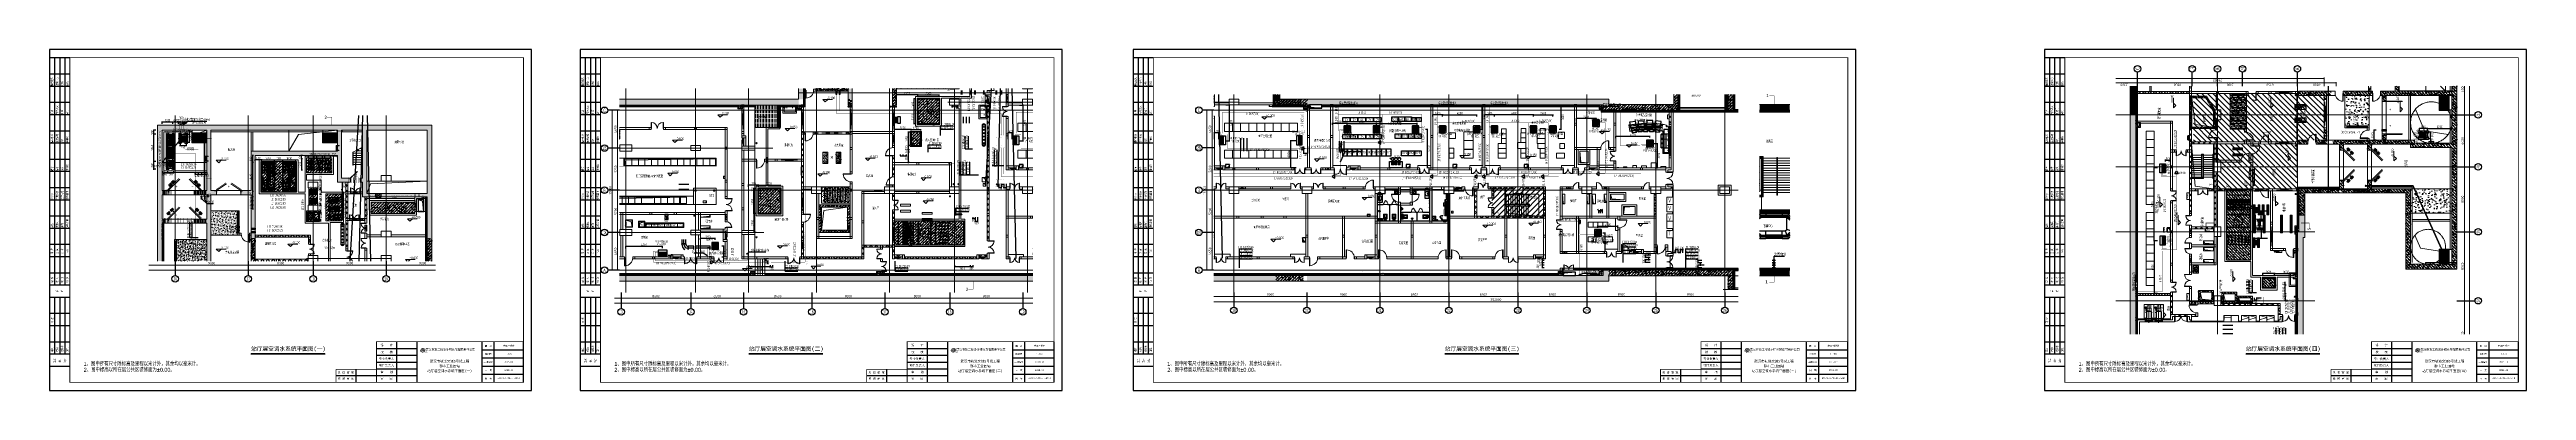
# Paper-space layout 'Layout1' of a CAD drawing. Extents: x -27965 to -24913, y -9800 to -9380.
# The model-space entities are those that its viewports show. They can reach past a viewport. Long polylines and large blocks are cut down to what shows.
import ezdxf
from ezdxf.enums import TextEntityAlignment as Align

# ---------------------------------------------------------------- set-up
doc = ezdxf.new("R2010")
doc.units = 0
doc.header["$LTSCALE"] = 1000
doc.header["$MEASUREMENT"] = 0
for name, pattern in [('_DASH', [0.6, 0.4, -0.2]), ('_虚线L', [0.375, 0.25, -0.125]), ('ACAD_ISO02W100', [15, 12, -3]), ('ACAD_ISO03W100', [30, 12, -18]), ('ACAD_ISO04W100', [30.5, 24, -3, 0.5, -3]), ('BORDER', [1.75, 0.5, -0.25, 0.5, -0.25, 0, -0.25]), ('CENTER2', [28.575, 19.05, -3.175, 3.175, -3.175]), ('DASH', [0.35, 0.25, -0.1]), ('DASHDOT2', [0.5, 0.25, -0.125, 0, -0.125]), ('DASHED', [0.75, 0.5, -0.25]), ('DOTE', [2.42, 2, -0.2, 0.02, -0.2]), ('HIDDENX2', [0.75, 0.5, -0.25]), ('SLD-实线', [0])]:
    doc.linetypes.add(name, pattern=pattern)
doc.layers.get('Defpoints').update_dxf_attribs({"lineweight": 5})
for name, color, linetype in [('0-变化', 1, 'Continuous'), ('01层--细实线--红', 1, 'Continuous'), ('0填充', 8, 'Continuous'), ('1-人性化', 1, 'Continuous'), ('1-人性化客服中心', 102, 'Continuous'), ('1-其他设备', 253, 'Continuous'), ('_____1', 160, 'Continuous'), ('_Carpark', 6, 'Continuous'), ('AXIS', 3, 'Continuous'), ('AXIS_TEXT', 7, 'Continuous'), ('DIM_SYMB', 3, 'Continuous'), ('DUCT-K-P管立管', 31, 'Continuous'), ('DUCT-回风中心线', 5, 'CENTER2'), ('DUCT-回风管', 6, 'Continuous'), ('DUCT-回风管端线', 2, 'Continuous'), ('Hvac-Hide', 8, 'Continuous'), ('PIPE-空冷供水', 122, 'Continuous'), ('PUB_TEXT', 8, 'Continuous'), ('SXT-冷冻水回水', 4, 'DASH'), ('SXT-标注', 7, 'Continuous'), ('VRV-文字', 7, 'Continuous'), ('VRV-标注', 7, 'Continuous'), ('VRV-管线', 70, 'Continuous'), ('VRV-设备', 140, 'Continuous'), ('VRV-配件', 1, 'Continuous'), ('XH', 8, 'Continuous'), ('信号设备布置', 8, 'Continuous'), ('图框', 7, 'Continuous'), ('洁具', 253, 'Continuous')]:
    doc.layers.add(name, color=color, linetype=linetype)
for name, color, linetype, lineweight in [('000通信设备', 5, 'Continuous', 50), ('03层--细实线--青', 4, 'Continuous', 18), ('06层--虚线--灰', 8, 'HIDDENX2', 18), ('09层--细实线--绿', 3, 'Continuous', 18), ('1-人防', 7, 'Continuous', 5), ('1-卫生洁具', 8, 'Continuous', 5), ('1-栏杆其他', 8, 'Continuous', 5), ('1-环控专业', 8, 'Continuous', 5), ('1-轴线', 8, 'DOTE', 5), ('1-预埋件', 8, 'Continuous', 5), ('10层--细实线--黄', 8, 'Continuous', 18), ('GPS-消防', 8, 'Continuous', 13), ('pipe排水', 8, 'Continuous', 5), ('SXT-冷冻水供水', 3, 'Continuous', 20), ('SXT-设备', 1, 'Continuous', 25), ('建筑底图', 8, 'Continuous', 13), ('预埋管', 8, 'Continuous', 5)]:
    doc.layers.add(name, color=color, linetype=linetype, lineweight=lineweight)
doc.layers.add('0标记', color=1, linetype='Continuous', plot=False)
doc.layers.get('Defpoints').off()
doc.styles.add('67', font='gbenor.shx', dxfattribs={"width": 0.7, "bigfont": 'hztxt.shx'})
doc.styles.add('C', font='HZTXT_E', dxfattribs={"width": 0.7, "bigfont": 'HZTXT'})
doc.styles.add('COMPLEX', font='hztxt_e.shx', dxfattribs={"width": 0.6, "bigfont": 'HZTXT.shx'})
doc.styles.add('DIM_FONT', font='gbenor.shx', dxfattribs={"bigfont": 'gbcbig.shx'})
doc.styles.add('du', font='gbenor.shx', dxfattribs={"width": 0.8, "bigfont": 'hztxt.shx'})
doc.styles.add('HT', font='simhei.ttf', dxfattribs={"width": 0.86, "height": 10})
doc.styles.add('RS9', font='gbenor.shx', dxfattribs={"width": 0.8, "height": 300, "bigfont": 'hztxt.shx'})
doc.styles.add('rs9-hzt', font='RS9', dxfattribs={"width": 0.7, "bigfont": 'HZTXT'})
doc.styles.get("Standard").update_dxf_attribs({"font": 'gbenor.shx', "bigfont": 'gbcbig.shx'})
doc.styles.add('tk12.1b', font='')
doc.styles.add('宋体', font='')
doc.styles.add('宋体1', font='', dxfattribs={"width": 0.8})
doc.styles.get('tk12.1b').set_extended_font_data('SimSun')
doc.styles.get('宋体').set_extended_font_data('SimSun')
doc.styles.get('宋体1').set_extended_font_data('SimSun')
doc.dimstyles.new('67', dxfattribs={"dimscale": 100, "dimtxt": 3, "dimasz": 0.5, "dimexe": 0.5, "dimexo": 2, "dimgap": 0.5, "dimtad": 2, "dimdec": 0, "dimrnd": 5, "dimzin": 0, "dimdsep": 46, "dimtxsty": 'du', "dimblk": 'ARCHTICK', "dimcen": 0, "dimdle": 0.5, "dimclrd": 256, "dimclre": 256, "dimclrt": 256, "dimazin": 0, "dimtfac": 1, "dimtdec": 0, "dimtix": 1, "dimtmove": 2, "dimatfit": 3, "dimfxl": 100, "dimtolj": 1, "dimtzin": 0, "dimlwd": -1, "dimlwe": -1, "dimarcsym": 0})
doc.dimstyles.new('_TCH_ARCH&&100', dxfattribs={"dimtxt": 300, "dimasz": 100, "dimexe": 100, "dimexo": 100, "dimgap": 100, "dimtad": 1, "dimdec": 0, "dimzin": 0, "dimdsep": 46, "dimtxsty": 'DIM_FONT', "dimblk": 'ARCHTICK', "dimcen": 0.09, "dimclrd": 3, "dimclre": 3, "dimclrt": 7, "dimaunit": 1, "dimazin": 2, "dimtfac": 1, "dimtdec": 0, "dimtix": 1, "dimtmove": 2, "dimatfit": 3, "dimfxl": 1, "dimtolj": 1, "dimtzin": 0, "dimlwd": 18, "dimlwe": 18, "dimarcsym": 0})
pattern_1 = [(45, (0.27, -129739.5), (-336.759605, 336.759605), [])]
pattern_2 = [(50, (793255.26, 8e-09), (717.260183, -62.752135), [75, -825]), (355, (793255.26, 8e-09), (-138.751334, 752.192134), [60, -660]), (100.4514, (793315, -5.2), (578.50938, 689.439542), [63.74019, -701.14211]), (46.1842, (793255.26, 200), (1067.24105, -165.519014), [112.5, -1237.5]), (96.6356, (793344.2, 186.2), (934.662706, 974.11787), [95.61029, -1051.713]), (351.1842, (793255.3, 200), (934.661945, 974.1186), [90, -990]), (21, (793355.26, 150), (596.907052, -402.61889), [75, -825]), (326, (793355.26, 150), (243.31533, 725.150045), [60, -660]), (71.4514, (793405, 116.45), (840.22263, 322.530497), [63.74019, -701.14211]), (37.5, (793255.26, 8e-09), (12.1598553, 332.893854), [0, -652, 0, -670, 0, -662.5]), (7.5, (793255.26, 8e-09), (263.069537, 394.411712), [0, -382, 0, -637, 0, -252.5]), (327.5, (793032.26, 8e-09), (533.822436, -22.554872), [0, -250, 0, -780, 0, -1035]), (317.5, (792932.26, 8e-09), (583.18617, 100.104982), [0, -325, 0, -518, 0, -735])]
pattern_3 = [(45, (793255.26, 8e-09), (-176.7766953, 176.7766953), []), (50, (793255.26, 8e-09), (717.260183, -62.752135), [75, -825]), (355, (793255.26, 8e-09), (-138.751334, 752.192134), [60, -660]), (100.4514, (793315, -5.2), (578.50938, 689.439542), [63.74019, -701.14211]), (46.1842, (793255.26, 200), (1067.24105, -165.519014), [112.5, -1237.5]), (96.6356, (793344.2, 186.2), (934.662706, 974.11787), [95.61029, -1051.713]), (351.1842, (793255.3, 200), (934.661945, 974.1186), [90, -990]), (21, (793355.26, 150), (596.907052, -402.61889), [75, -825]), (326, (793355.26, 150), (243.31533, 725.150045), [60, -660]), (71.4514, (793405, 116.45), (840.22263, 322.530497), [63.74019, -701.14211]), (37.5, (793255.26, 8e-09), (12.1598553, 332.893854), [0, -652, 0, -670, 0, -662.5]), (7.5, (793255.26, 8e-09), (263.069537, 394.411712), [0, -382, 0, -637, 0, -252.5]), (327.5, (793032.26, 8e-09), (533.822436, -22.554872), [0, -250, 0, -780, 0, -1035]), (317.5, (792932.26, 8e-09), (583.18617, 100.104982), [0, -325, 0, -518, 0, -735])]
pattern_4 = [(45, (793255.256, 8e-09), (-56.12660076, 56.12660076), [])]
pattern_5 = [(45, (793255.256, -1105.42), (-56.12660076, 56.12660076), [])]
pattern_6 = [(45, (789224.025, 49.24), (-56.12660076, 56.12660076), [])]
pattern_7 = [(45, (-133785.13, -33831), (-176.7766953, 176.7766953), []), (50, (-133785.13, -33831), (717.260183, -62.752135), [75, -825]), (355, (-133785.1, -33831), (-138.751334, 752.192134), [60, -660]), (100.4514, (-133725.36, -33836.2), (578.50938, 689.439542), [63.74019, -701.142112]), (46.1842, (-133785.1, -33631), (1067.24105, -165.519014), [112.5, -1237.5]), (96.6356, (-133696.2, -33644.8), (934.662706, 974.11787), [95.61029, -1051.713]), (351.1842, (-133785.1, -33631), (934.661945, 974.1186), [90, -990]), (21, (-133685.13, -33681), (596.907052, -402.61889), [75, -825]), (326, (-133685.1, -33681), (243.31533, 725.150045), [60, -660]), (71.4514, (-133635.4, -33714.55), (840.22263, 322.530497), [63.74019, -701.142112]), (37.5, (-133785.13, -33831), (12.1598553, 332.893854), [0, -652, 0, -670, 0, -662.5]), (7.5, (-133785.13, -33831), (263.069537, 394.411712), [0, -382, 0, -637, 0, -252.5]), (327.5, (-134008.13, -33831), (533.822436, -22.5548717), [0, -250, 0, -780, 0, -1035]), (317.5, (-134108.13, -33831), (583.18617, 100.104982), [0, -325, 0, -518, 0, -735])]
pattern_8 = [(45, (-133785.13, -33131), (-176.7766953, 176.7766953), []), (50, (-133785.13, -33131), (717.260183, -62.752135), [75, -825]), (355, (-133785.1, -33131), (-138.751334, 752.192134), [60, -660]), (100.4514, (-133725.36, -33136.2), (578.50938, 689.439542), [63.74019, -701.142112]), (46.1842, (-133785.1, -32931), (1067.24105, -165.519014), [112.5, -1237.5]), (96.6356, (-133696.2, -32944.8), (934.662706, 974.11787), [95.61029, -1051.713]), (351.1842, (-133785.1, -32931), (934.661945, 974.1186), [90, -990]), (21, (-133685.13, -32981), (596.907052, -402.61889), [75, -825]), (326, (-133685.1, -32981), (243.31533, 725.150045), [60, -660]), (71.4514, (-133635.4, -33014.55), (840.22263, 322.530497), [63.74019, -701.142112]), (37.5, (-133785.13, -33131), (12.1598553, 332.893854), [0, -652, 0, -670, 0, -662.5]), (7.5, (-133785.13, -33131), (263.069537, 394.411712), [0, -382, 0, -637, 0, -252.5]), (327.5, (-134008.13, -33131), (533.822436, -22.5548717), [0, -250, 0, -780, 0, -1035]), (317.5, (-134108.13, -33131), (583.18617, 100.104982), [0, -325, 0, -518, 0, -735])]
pattern_9 = [(45, (-133785.13, -35831), (-176.7766953, 176.7766953), []), (50, (-133785.13, -35831), (717.260183, -62.752135), [75, -825]), (355, (-133785.1, -35831), (-138.751334, 752.192134), [60, -660]), (100.4514, (-133725.36, -35836.2), (578.50938, 689.439542), [63.74019, -701.142112]), (46.1842, (-133785.1, -35631), (1067.24105, -165.519014), [112.5, -1237.5]), (96.6356, (-133696.2, -35644.8), (934.662706, 974.11787), [95.61029, -1051.713]), (351.1842, (-133785.1, -35631), (934.661945, 974.1186), [90, -990]), (21, (-133685.13, -35681), (596.907052, -402.61889), [75, -825]), (326, (-133685.1, -35681), (243.31533, 725.150045), [60, -660]), (71.4514, (-133635.4, -35714.55), (840.22263, 322.530497), [63.74019, -701.142112]), (37.5, (-133785.13, -35831), (12.1598553, 332.893854), [0, -652, 0, -670, 0, -662.5]), (7.5, (-133785.13, -35831), (263.069537, 394.411712), [0, -382, 0, -637, 0, -252.5]), (327.5, (-134008.13, -35831), (533.822436, -22.5548717), [0, -250, 0, -780, 0, -1035]), (317.5, (-134108.13, -35831), (583.18617, 100.104982), [0, -325, 0, -518, 0, -735])]
pattern_10 = [(45, (-133785.13, -34031), (-176.7766953, 176.7766953), []), (50, (-133785.13, -34031), (717.260183, -62.752135), [75, -825]), (355, (-133785.1, -34031), (-138.751334, 752.192134), [60, -660]), (100.4514, (-133725.36, -34036.2), (578.50938, 689.439542), [63.74019, -701.142112]), (46.1842, (-133785.1, -33831), (1067.24105, -165.519014), [112.5, -1237.5]), (96.6356, (-133696.2, -33844.8), (934.662706, 974.11787), [95.61029, -1051.713]), (351.1842, (-133785.1, -33831), (934.661945, 974.1186), [90, -990]), (21, (-133685.13, -33881), (596.907052, -402.61889), [75, -825]), (326, (-133685.1, -33881), (243.31533, 725.150045), [60, -660]), (71.4514, (-133635.4, -33914.55), (840.22263, 322.530497), [63.74019, -701.142112]), (37.5, (-133785.13, -34031), (12.1598553, 332.893854), [0, -652, 0, -670, 0, -662.5]), (7.5, (-133785.13, -34031), (263.069537, 394.411712), [0, -382, 0, -637, 0, -252.5]), (327.5, (-134008.13, -34031), (533.822436, -22.5548717), [0, -250, 0, -780, 0, -1035]), (317.5, (-134108.13, -34031), (583.18617, 100.104982), [0, -325, 0, -518, 0, -735])]
pattern_11 = [(90, (13128640.6, 205038.56), (142.875, 8e-12), []), (90, (13128592.97, 205086.18), (142.875, 8e-12), [])]
pattern_12 = [(45, (-59395.76, -568125), (-176.7766953, 176.7766953), []), (50, (-59395.76, -568125), (717.260183, -62.752135), [75, -825]), (355, (-59395.76, -568125), (-138.751334, 752.192134), [60, -660]), (100.4514, (-59336, -568130.2), (578.50938, 689.439542), [63.74019, -701.142112]), (46.1842, (-59395.8, -567925), (1067.24105, -165.519014), [112.5, -1237.5]), (96.6356, (-59306.8, -567938.8), (934.662706, 974.11787), [95.61029, -1051.713]), (351.1842, (-59395.8, -567925), (934.661945, 974.1186), [90, -990]), (21, (-59295.76, -567975), (596.907052, -402.61889), [75, -825]), (326, (-59295.76, -567975), (243.31533, 725.150045), [60, -660]), (71.4514, (-59246, -568008.55), (840.22263, 322.530497), [63.74019, -701.142112]), (37.5, (-59395.76, -568125), (12.1598553, 332.893854), [0, -652, 0, -670, 0, -662.5]), (7.5, (-59395.76, -568125), (263.069537, 394.411712), [0, -382, 0, -637, 0, -252.5]), (327.5, (-59618.76, -568125), (533.822436, -22.554872), [0, -250, 0, -780, 0, -1035]), (317.5, (-59718.76, -568125), (583.18617, 100.104982), [0, -325, 0, -518, 0, -735])]
pattern_13 = [(50, (-59395.76, -568125), (358.630091, -31.3760675), [37.5, -412.5]), (355, (-59395.76, -568125), (-69.375667, 376.096067), [30, -330]), (100.4514, (-59365.87, -568127.6), (289.254691, 344.719771), [31.870095, -350.571056]), (46.1842, (-59395.76, -568025), (533.620524, -82.759507), [56.25, -618.75]), (96.6356, (-59351.3, -568031.9), (467.331353, 487.058935), [47.805144, -525.8565]), (351.1842, (-59395.76, -568025), (467.330973, 487.0593), [45, -495]), (21, (-59345.76, -568050), (298.453526, -201.3094453), [37.5, -412.5]), (326, (-59345.76, -568050), (121.657666, 362.575023), [30, -330]), (71.4514, (-59320.9, -568066.78), (420.111314, 161.265248), [31.870095, -350.571056]), (37.5, (-59395.76, -568125), (6.0799277, 166.4469269), [0, -326, 0, -335, 0, -331.25]), (7.5, (-59395.76, -568125), (131.5347687, 197.205856), [0, -191, 0, -318.5, 0, -126.25]), (327.5, (-59507.26, -568125), (266.9112181, -11.2774359), [0, -125, 0, -390, 0, -517.5]), (317.5, (-59557.26, -568125), (291.5930847, 50.052491), [0, -162.5, 0, -259, 0, -367.5])]
pattern_14 = [(45, (0, 0), (-336.759605, 336.759605), []), (135, (0, 0), (-336.759605, -336.759605), [])]
pattern_15 = [(45, (0, 0), (-176.7766953, 176.7766953), []), (50, (0, 0), (717.260183, -62.752135), [75, -825]), (355, (0, 0), (-138.751334, 752.192134), [60, -660]), (100.4514, (59.8, -5.2), (578.50938, 689.439542), [63.74019, -701.142112]), (46.1842, (0, 200), (1067.24105, -165.519014), [112.5, -1237.5]), (96.6356, (88.9, 186.2), (934.662706, 974.11787), [95.61029, -1051.713]), (351.1842, (0, 200), (934.661945, 974.1186), [90, -990]), (21, (100, 150), (596.907052, -402.61889), [75, -825]), (326, (100, 150), (243.31533, 725.150045), [60, -660]), (71.4514, (149.74, 116.45), (840.22263, 322.530497), [63.74019, -701.142112]), (37.5, (0, 0), (12.1598553, 332.893854), [0, -652, 0, -670, 0, -662.5]), (7.5, (0, 0), (263.069537, 394.411712), [0, -382, 0, -637, 0, -252.5]), (327.5, (-223, 0), (533.822436, -22.554872), [0, -250, 0, -780, 0, -1035]), (317.5, (-323, 0), (583.18617, 100.104982), [0, -325, 0, -518, 0, -735])]
pattern_16 = [(50, (0, 0), (1075.890274, -94.1282), [112.5, -1237.5]), (355, (0, 0), (-208.127, 1128.2882), [90, -990]), (100.4514, (89.7, -7.8), (867.76407, 1034.15931), [95.610285, -1051.71317]), (46.1842, (0, 300), (1600.86157, -248.27852), [168.75, -1856.25]), (96.6356, (133.4, 279.3), (1401.99406, 1461.1768), [143.41543, -1577.5695]), (351.1842, (0, 300), (1401.99292, 1461.1779), [135, -1485]), (21, (150, 225), (895.36058, -603.928336), [112.5, -1237.5]), (326, (150, 225), (364.973, 1087.72507), [90, -990]), (71.4514, (224.6, 174.7), (1260.33394, 483.795745), [95.610285, -1051.71317]), (37.5, (0, 0), (18.239783, 499.340781), [0, -978, 0, -1005, 0, -993.75]), (7.5, (0, 0), (394.604306, 591.617568), [0, -573, 0, -955.5, 0, -378.75]), (327.5, (-334.5, 0), (800.733654, -33.832308), [0, -375, 0, -1170, 0, -1552.5]), (317.5, (-484.5, 0), (874.779254, 150.157473), [0, -487.5, 0, -777, 0, -1102.5])]

# ---------------------------------------------------------------- blocks, each defined once
blk = doc.blocks.new('图框')
for color, points in [(9, [(-12519, 4165), (-12531, 4210), (-12576, 4197), (-12738, 3908), (-12704, 3783), (-12644, 3750), (-12564, 3773), (-12541, 3692), (-12481, 3659), (-12357, 3695), (-12195, 3983), (-12206, 4026), (-12252, 4013), (-12400, 3750), (-12483, 3726), (-12506, 3809), (-12358, 4073), (-12370, 4117), (-12414, 4106), (-12563, 3841), (-12645, 3817), (-12668, 3901)]), (30, [(-12336, 4176), (-12313, 4093), (-12462, 3828), (-12450, 3785), (-12405, 3796), (-12257, 4061), (-12174, 4084), (-12150, 4001), (-12300, 3736), (-12288, 3692), (-12243, 3704), (-12081, 3993), (-12115, 4118), (-12175, 4152), (-12256, 4128), (-12278, 4210), (-12338, 4243), (-12463, 4207), (-12624, 3919), (-12613, 3875), (-12568, 3887), (-12419, 4152)])]:
    blk.add_hatch(color=color).paths.add_polyline_path(points)
h = blk.add_hatch(color=256)
h.dxf.hatch_style = 1
h.paths.add_polyline_path([(-12157, 3780), (-12215, 3688), (-12137, 3688), (-12125, 3709), (-12173, 3709), (-12161, 3727), (-12118, 3727), (-12106, 3746), (-12150, 3746), (-12141, 3760), (-12093, 3760), (-12081, 3780)])
edge = h.paths.add_edge_path()
edge.add_line((-12113, 3689), (-12069, 3689))
edge.add_ellipse((-12069, 3757), major_axis=(-48.2, 48.2), ratio=1, start_angle=135, end_angle=182.72372)
edge.add_ellipse((-23131, 10874), major_axis=(-9349, 9349), ratio=1, start_angle=192.19601, end_angle=192.4223)
edge.add_ellipse((-12006, 3762), major_axis=(12.5, 12.5), ratio=1, start_angle=291.89459, end_angle=409.06877)
edge.add_line((-12007, 3779), (-12056, 3780))
edge.add_line((-12056, 3780), (-12113, 3689))
h.paths.add_polyline_path([(-12041, 3758), (-12029, 3758), (-12025, 3757), (-12022, 3754), (-12022, 3749), (-12026, 3740), (-12032, 3729), (-12043, 3717), (-12050, 3711), (-12059, 3709), (-12071, 3709)], flags=16)
edge = h.paths.add_edge_path()
edge.add_line((-11954, 3725), (-11949, 3725))
edge.add_line((-11949, 3725), (-11947, 3724))
edge.add_line((-11947, 3724), (-11946, 3721))
edge.add_line((-11946, 3721), (-11948, 3688))
edge.add_line((-11948, 3688), (-11916, 3688))
edge.add_line((-11916, 3688), (-11913, 3714))
edge.add_line((-11913, 3714), (-11913, 3720))
edge.add_line((-11913, 3720), (-11914, 3725))
edge.add_line((-11914, 3725), (-11917, 3727))
edge.add_line((-11917, 3727), (-11920, 3728))
edge.add_ellipse((-11928, 3782), major_axis=(38.6, 38.6), ratio=1, start_angle=234.4394, end_angle=296.0317)
edge.add_line((-11877, 3765), (-11877, 3770))
edge.add_line((-11877, 3770), (-11879, 3775))
edge.add_line((-11879, 3775), (-11883, 3778))
edge.add_line((-11883, 3778), (-11887, 3779))
edge.add_line((-11887, 3779), (-11948, 3780))
edge.add_line((-11948, 3780), (-12006, 3688))
edge.add_line((-12006, 3688), (-11978, 3688))
edge.add_line((-11978, 3688), (-11954, 3725))
h.paths.add_polyline_path([(-11943, 3743), (-11931, 3761), (-11915, 3761), (-11912, 3760), (-11910, 3758), (-11910, 3755), (-11913, 3750), (-11917, 3747), (-11923, 3744), (-11929, 3743)], flags=16)
h.paths.add_polyline_path([(-11898, 3688), (-11869, 3688), (-11811, 3779), (-11840, 3779)])
for p, q in [((-18100, 4167), (-13100, 4167)), ((-18100, 3333), (-13100, 3333)), ((-15600, 0), (-15600, 5000)), ((-13100, 0), (-13100, 5000)), ((-5100, 0), (-5100, 5000)), ((-5100, 4000), (0, 4000)), ((-3600, 0), (-3600, 5000)), ((0, 0), (0, 5000)), ((-18100, 800), (-23100, 800)), ((-20600, 0), (-20600, 1600)), ((-18100, 2500), (-13100, 2500)), ((-18100, 1667), (-13100, 1667)), ((-18100, 833), (-13100, 833)), ((-5100, 3000), (0, 3000)), ((-5100, 2000), (0, 2000)), ((-5100, 1000), (0, 1000))]:
    blk.add_line(p, q)
at = {"const_width": 100}
for points in [[(0, 5000), (-18100, 5000), (-18100, 0)], [(-23100, 1600), (-18100, 1600)], [(-23100, 0), (-23100, 1600)]]:
    blk.add_lwpolyline(points, dxfattribs=at)
for s, height, style, width, p in [('专业负责人', 265.8, '宋体', 1, (-17815, 2751)), ('武汉市政工程设计研究院有限责任公司', 284.62, 'HT', 0.9, (-12055, 3902)), ('图  别', 200, '宋体', 1, (-4758, 4364)), ('比例尺', 200, '宋体', 1, (-4756, 3381)), ('总 体 审 定', 250, '宋体', 1, (-22877, 1084)), ('系 统 审 定', 250, '宋体', 1, (-22870, 325)), ('项目负责人', 265.8, '宋体', 1, (-17815, 1951)), ('工程编号', 200, '宋体', 1, (-4912, 2387)), ('图  号', 200, '宋体', 1, (-4758, 364)), ('日  期', 200, '宋体', 1, (-4747, 1390))]:
    blk.add_text(s, height=height, dxfattribs=dict(style=style, width=width)).set_placement(p)
at = {"style": '宋体'}
for s, p in [('校\u3000\u3000核', (-17597, 3598)), ('设\u3000\u3000计', (-17597, 4444)), ('审    核', (-17624, 1124)), ('审\u3000\u3000定', (-17624, 313))]:
    blk.add_text(s, height=265.8, dxfattribs=at).set_placement(p)
at = {"style": 'tk12.1b', "width": 1}
for s, p in [('施工图设计', (-1800, 4500)), ('2015114', (-1800, 2500)), ('2019.05', (-1800, 1500))]:
    blk.add_text(s, height=200, dxfattribs=at).set_placement(p, align=Align.MIDDLE)
at = {"style": '宋体'}
for s, p in [('武汉市轨道交通5号线工程', (-9100, 2458)), ('都市工业园站', (-9100, 1858))]:
    blk.add_text(s, height=300, dxfattribs=at).set_placement(p, align=Align.CENTER)
blk = doc.blocks.new('hql')
at = {"color": 7}
for p, q in [((0, 41000), (2500, 41000)), ((625, 41000), (625, 13000)), ((1250, 41000), (1250, 13000)), ((1875, 41000), (1875, 13000)), ((0, 39000), (2500, 39000)), ((0, 37500), (2500, 37500)), ((0, 35500), (2500, 35500)), ((0, 34000), (2500, 34000)), ((0, 32000), (2500, 32000)), ((0, 30500), (2500, 30500)), ((0, 28500), (2500, 28500)), ((0, 27000), (2500, 27000)), ((0, 25000), (2500, 25000)), ((0, 23500), (2500, 23500)), ((0, 21500), (2500, 21500)), ((0, 20000), (2500, 20000)), ((0, 18000), (2500, 18000)), ((0, 16500), (2500, 16500)), ((0, 14500), (2500, 14500)), ((0, 13000), (2500, 13000)), ((0, 11500), (2500, 11500)), ((0, 9500), (2500, 9500)), ((625, 11500), (625, 4500)), ((1250, 11500), (1250, 4500)), ((1875, 11500), (1875, 4500)), ((0, 8000), (2500, 8000)), ((0, 6000), (2500, 6000)), ((0, 4500), (2500, 4500)), ((0, 3000), (2500, 3000))]:
    blk.add_line(p, q, dxfattribs=at)
at = {"color": 7, "style": '宋体1', "width": 0.75}
for s, p in [('隧道通风', (429, 37542)), ('控制中心', (1054, 37542)), ('地质', (1679, 37542)), ('EMCS', (2304, 37542)), ('门禁', (429, 34042)), ('气体灭火', (1054, 34042)), ('防淹门', (1679, 34042)), ('AFC', (2304, 34042)), ('集中供冷', (429, 30542)), ('主控系统', (1054, 30542)), ('人防', (1679, 30542)), ('车辆段', (2304, 30542)), ('通信', (429, 27042)), ('信号', (1054, 27042)), ('防灾', (1679, 27042)), ('电扶梯', (2304, 27042)), ('供电系统', (1054, 23542)), ('主变电站', (1679, 23542)), ('低压配电', (2304, 23542)), ('给排水', (429, 23542)), ('接地', (429, 20042)), ('接触网', (1054, 20042)), ('屏蔽门', (1679, 20042)), ('通风空调', (2304, 20042)), ('限 界', (429, 16825)), ('区 间', (1054, 16825)), ('防 水', (1679, 16825)), ('FAS', (2304, 16930)), ('建 筑', (429, 13289)), ('结 构', (1054, 13289)), ('系', (1054, 12099)), ('统', (1679, 12099)), ('线 路', (1679, 13289)), ('轨 道', (2304, 13289)), ('环 控', (429, 8289)), ('建筑', (429, 4758)), ('工点', (778, 3403)), ('结构', (1054, 4758)), ('设计', (1403, 3403)), ('给排水', (1679, 4758)), ('单位', (2028, 3403)), ('配电', (2304, 4758))]:
    blk.add_text(s, height=250, rotation=90, dxfattribs=at).set_placement(p)
blk = doc.blocks.new('图框框')
at = {"layer": '图框', "color": 1, "linetype": 'Continuous', "ltscale": 10}
blk.add_lwpolyline([(0, -42000), (59400, -42000), (59400, 0), (0, 0)], close=True, dxfattribs=at)
blk = doc.blocks.new('地漏')
at = {"layer": 'pipe排水'}
h = blk.add_hatch(dxfattribs=at)
h.set_pattern_fill('ANSI31', color=8, scale=25, style=0)
h.set_pattern_definition([(45, (-444803.95, -349136.397), (-28.0633004, 28.0633004), [])])
h.paths.add_polyline_path([(100, 0, 1), (-100, 0, 1)])
blk.add_circle((0, 0), 100, dxfattribs=at)
blk = doc.blocks.new('埋件')
at = {"layer": '1-预埋件', "const_width": 50}
for points in [[(-159, 0), (159, 0)], [(0, -159), (0, 159)]]:
    blk.add_lwpolyline(points, dxfattribs=at)
blk = doc.blocks.new('对开阀单元')
blk.add_line((71, -71), (-71, 71))
at = {"const_width": 50}
blk.add_lwpolyline([(18, 0, 1), (-18, 0, 1)], format="xyb", close=True, dxfattribs=at)
blk = doc.blocks.new('M')
blk.add_line((0, -100), (0, 0))
blk.add_circle((0, -200), 100)
at = {"width": 0.8}
blk.add_text('M', height=140, dxfattribs=at).set_placement((0, -200), align=Align.MIDDLE)
blk = doc.blocks.new('fm')
blk.add_lwpolyline([(-1000, -200), (0, -200), (0, 0), (-1000, 0)], close=True)
blk = doc.blocks.new('FL')
for points in [[(0, 100), (0, -100)], [(0, 0), (200, 0)], [(200, 100), (200, -100)]]:
    blk.add_lwpolyline(points)
blk = doc.blocks.new('ZLFJP')
at = {"layer": '1-环控专业', "color": 250}
for p, q in [((1, 0.5), (0, 0.5)), ((0, 0.5), (0, -0.5)), ((0, 0), (1, 0)), ((0.16, -0.13), (0.65, 0.13)), ((0.65, -0.13), (0.16, 0.13)), ((0.65, 0.13), (0.16, 0.13)), ((0.16, 0.13), (0.16, -0.13)), ((0.65, 0.13), (0.65, -0.13)), ((0.65, -0.13), (0.65, 0.13)), ((1, -0.5), (1, 0.5)), ((0, -0.5), (1, -0.5)), ((0.16, -0.13), (0.65, -0.13))]:
    blk.add_line(p, q, dxfattribs=at)
for centre in [(0.79, 0.22), (0.79, -0.22)]:
    blk.add_ellipse(centre, major_axis=(0, -0.216), ratio=0.452975, dxfattribs=at)
for p in [(0, 0), (1, 0)]:
    blk.add_point(p, dxfattribs=at)
blk = doc.blocks.new('杨春湖给排水平面图-水嘴')
blk.add_line((50, 100), (-50, 100))
at = {"const_width": 25}
blk.add_lwpolyline([(0, 0), (0, 150)], dxfattribs=at)
blk = doc.blocks.new('客服中心')
at = {"layer": '1-栏杆其他'}
for p, q in [((12579001, 190820), (12578877, 191120)), ((12579642, 191120), (12579642, 190820)), ((12581642, 191120), (12581642, 190820)), ((12582407, 191120), (12582283, 190820)), ((12578142, 188855), (12578877, 188120)), ((12579001, 188420), (12578877, 188120)), ((12578877, 188120), (12579642, 188120)), ((12579642, 188535), (12579642, 189035)), ((12579642, 188535), (12579642, 188440)), ((12581642, 188535), (12579642, 188535)), ((12579642, 188420), (12579642, 188120)), ((12581642, 188535), (12581642, 189035)), ((12581642, 188535), (12581642, 188440)), ((12581642, 188420), (12581642, 188120)), ((12582028, 189035), (12582235, 188535)), ((12582727, 189026), (12582227, 189234)), ((12582283, 188420), (12582407, 188120))]:
    blk.add_line(p, q, dxfattribs=at)
for points in [[(12583142, 189995), (12583142, 190385), (12582407, 191120), (12578877, 191120), (12578142, 190385), (12578142, 189995)], [(12582937, 189995), (12582937, 190300), (12582322, 190915), (12578962, 190915), (12578347, 190300), (12578347, 189995)], [(12578442, 189995), (12578442, 190260), (12579001, 190820), (12579642, 190820)], [(12578452, 189245), (12578452, 188983), (12579006, 188430), (12582279, 188430), (12582832, 188983), (12582832, 190256), (12582279, 190810), (12579006, 190810), (12578452, 190256), (12578452, 189245)], [(12579642, 190800), (12579010, 190800), (12578462, 190252), (12578462, 189995)], [(12578557, 189035), (12582028, 189035), (12582227, 189234), (12582227, 190705)], [(12582727, 189995), (12582727, 190213), (12582235, 190705), (12579049, 190705), (12578557, 190213), (12578557, 189995)], [(12579642, 190820), (12581642, 190820)], [(12581642, 190800), (12579642, 190800)], [(12581642, 190820), (12581642, 190820), (12582283, 190820), (12582842, 190260), (12582842, 189995)], [(12582822, 189995), (12582822, 189995), (12582822, 190252), (12582275, 190800), (12581642, 190800)], [(12578347, 189245), (12578347, 188939), (12578962, 188325), (12579642, 188325)], [(12579642, 188420), (12579001, 188420), (12578442, 188979), (12578442, 189245)], [(12578462, 189245), (12578462, 188987), (12579010, 188440), (12579642, 188440)], [(12578557, 189245), (12578557, 189026), (12579049, 188535), (12579642, 188535)], [(12579642, 188440), (12581642, 188440)], [(12581642, 188420), (12579642, 188420)], [(12579642, 188388), (12580052, 188388)], [(12581642, 188120), (12579642, 188120)], [(12580232, 188388), (12581052, 188388)], [(12581232, 188388), (12581642, 188388)], [(12581642, 188120), (12582407, 188120), (12583142, 188855), (12583142, 189245)], [(12581642, 188325), (12582322, 188325), (12582937, 188939), (12582937, 189245)], [(12581642, 188535), (12582235, 188535), (12582727, 189026), (12582727, 189245)], [(12582842, 189245), (12582842, 188979), (12582283, 188420), (12581642, 188420)], [(12581642, 188440), (12582275, 188440), (12582822, 188987), (12582822, 189245)]]:
    blk.add_lwpolyline(points, dxfattribs=at)
for points in [[(12579612, 190804), (12579008, 190804), (12578458, 190254), (12578458, 190000), (12578456, 189998), (12578448, 189998), (12578446, 190000), (12578446, 190259), (12579003, 190816), (12579612, 190816)], [(12581671, 190804), (12579613, 190804), (12579613, 190816), (12581671, 190816)], [(12582826, 190026), (12582826, 190254), (12582276, 190804), (12581672, 190804), (12581672, 190816), (12582281, 190816), (12582838, 190259), (12582838, 190026)], [(12582924, 190547), (12582570, 190901), (12582485, 190816), (12582839, 190463)], [(12578361, 188692), (12578714, 188338), (12578799, 188423), (12578445, 188776)], [(12579612, 188424), (12579003, 188424), (12578446, 188980), (12578446, 189242), (12578458, 189242), (12578458, 188985), (12579008, 188436), (12579612, 188436)], [(12579613, 188436), (12581671, 188436), (12581671, 188424), (12579613, 188424)], [(12579643, 188220), (12579643, 188535), (12581641, 188535), (12581641, 188220)], [(12579645, 188222), (12579645, 188533), (12581639, 188533), (12581639, 188222)], [(12580234, 188527), (12580234, 188318), (12580050, 188318), (12580050, 188527)], [(12580232, 188525), (12580232, 188320), (12580052, 188320), (12580052, 188525)], [(12581234, 188527), (12581234, 188318), (12581050, 188318), (12581050, 188527)], [(12581232, 188525), (12581232, 188320), (12581052, 188320), (12581052, 188525)], [(12581672, 188436), (12582276, 188436), (12582826, 188985), (12582826, 189214), (12582838, 189214), (12582838, 188980), (12582281, 188424), (12581672, 188424)], [(12582924, 188692), (12582570, 188338), (12582485, 188423), (12582839, 188776)]]:
    blk.add_lwpolyline(points, close=True, dxfattribs=at)
blk = doc.blocks.new('A$C00460B6A')
at = {"layer": '预埋管', "linetype": 'DASH', "lineweight": -3, "ltscale": 0.5}
for p, q in [((729, 50), (0, 50)), ((523, 100), (175, 100)), ((523, 100), (175, 100)), ((523, 0), (175, 0))]:
    blk.add_line(p, q, dxfattribs=at)
for centre in [(175, 50), (523, 50)]:
    blk.add_ellipse(centre, major_axis=(0, 50), ratio=0.6701912, start_param=3.1415927, end_param=9.424778, dxfattribs=at)
blk = doc.blocks.new('光谷四路给排水孔洞20150518-地漏')
at = {"ltscale": 10}
h = blk.add_hatch(dxfattribs=at)
h.set_pattern_fill('ANSI31', color=256, scale=15, style=0)
h.set_pattern_definition([(45, (-753263.78, -1134969.75), (-33.6759605, 33.6759605), [])])
h.paths.add_polyline_path([(100, 0, 1), (-100, 0, 1)])
blk.add_circle((0, 0), 100)
blk = doc.blocks.new('ATM')
at = {"layer": '1-人性化', "color": 8}
for p, q in [((-1377319, 53231), (-1377319, 53931)), ((-1377289, 53931), (-1377319, 53931)), ((-1377289, 53231), (-1377319, 53231)), ((-1377289, 53881), (-1377289, 53931)), ((-1377049, 53881), (-1377289, 53881)), ((-1377289, 53881), (-1377289, 53281)), ((-1377289, 53231), (-1377289, 53281)), ((-1377049, 53281), (-1377289, 53281)), ((-1377049, 53281), (-1377049, 53881)), ((-1376209, 53881), (-1377049, 53881)), ((-1376209, 53281), (-1377049, 53281)), ((-1376209, 53881), (-1376209, 53281))]:
    blk.add_line(p, q, dxfattribs=at)
at = {"layer": '1-人性化', "color": 8, "linetype": 'DASHED', "ltscale": 0.005}
blk.add_line((-1377049, 53281), (-1377049, 52981), dxfattribs=at)
at = {"layer": '1-人性化', "color": 8, "ltscale": 0.005}
for p, q in [((-1376923, 53926), (-1377003, 53926)), ((-1377003, 53881), (-1377003, 53926)), ((-1377003, 53281), (-1377003, 53236)), ((-1376923, 53236), (-1377003, 53236)), ((-1376923, 53881), (-1376923, 53926)), ((-1376923, 53281), (-1376923, 53236)), ((-1376339, 53926), (-1376259, 53926)), ((-1376339, 53881), (-1376339, 53926)), ((-1376339, 53281), (-1376339, 53236)), ((-1376339, 53236), (-1376259, 53236)), ((-1376259, 53881), (-1376259, 53926)), ((-1376259, 53281), (-1376259, 53236)), ((-1376164, 53351), (-1376211, 53362)), ((-1376177, 53340), (-1376209, 53348)), ((-1376191, 53344), (-1376197, 53319)), ((-1376187, 53363), (-1376188, 53356)), ((-1376045, 53330), (-1376187, 53363)), ((-1376174, 53333), (-1376177, 53340)), ((-1376090, 53308), (-1376167, 53327)), ((-1376158, 53336), (-1376164, 53351)), ((-1376085, 53324), (-1376160, 53339)), ((-1376045, 53330), (-1376055, 53286)), ((-1375824, 53208), (-1375821, 53218)), ((-1375803, 53190), (-1375824, 53208)), ((-1375824, 53208), (-1375742, 53189)), ((-1375772, 53165), (-1375715, 53152)), ((-1375768, 53182), (-1375742, 53189)), ((-1375742, 53189), (-1375739, 53200)), ((-1375715, 53152), (-1375706, 53192))]:
    blk.add_line(p, q, dxfattribs=at)
at = {"layer": '1-人性化', "color": 8}
blk.add_lwpolyline([(-1377469, 53151), (-1377289, 53151), (-1377289, 54011), (-1377469, 54011)], close=True, dxfattribs=at)
at = {"layer": '1-人性化', "color": 8, "ltscale": 0.005}
for points in [[(-1376206, 53306), (-1375621, 53173), (-1375618, 53187), (-1376203, 53320)], [(-1375807, 53173), (-1375772, 53165), (-1375768, 53182), (-1375803, 53190)]]:
    blk.add_lwpolyline(points, close=True, dxfattribs=at)
for points in [[(-1376147, 53307), (-1375661, 53197), (-1375646, 53262), (-1376132, 53373), (-1376137, 53351)], [(-1375789, 53169), (-1375772, 53165)]]:
    blk.add_lwpolyline(points, dxfattribs=at)
blk.add_circle((-1376166, 53335), 8.07, dxfattribs=at)
blk.add_arc((-1376088, 53316), 8.07, 254.18641, 84.94579, dxfattribs=at)
at = {"layer": '1-轴线', "color": 8, "linetype": 'DASHDOT2', "ltscale": 0.02}
blk.add_line((-1376038, 53581), (-1377582, 53581), dxfattribs=at)
at = {"layer": '1-轴线', "color": 8, "linetype": 'DASHED', "ltscale": 0.005}
for p, q in [((-1377049, 53881), (-1377049, 54181)), ((-1377049, 54181), (-1375319, 54181)), ((-1377049, 52981), (-1377049, 53281)), ((-1377049, 52981), (-1375319, 52981)), ((-1375774, 53866), (-1376209, 53866)), ((-1376209, 53625), (-1375510, 53625)), ((-1375510, 53383), (-1376209, 53383)), ((-1376209, 53301), (-1375774, 53301)), ((-1375774, 53301), (-1375774, 53866)), ((-1375510, 53625), (-1375510, 53383)), ((-1375319, 52981), (-1375319, 54181))]:
    blk.add_line(p, q, dxfattribs=at)
blk.add_lwpolyline([(-1375773, 53602), (-1375773, 53824), (-1375319, 53824), (-1375319, 53602)], close=True, dxfattribs=at)
blk = doc.blocks.new('jp')
at = {"color": 8, "lineweight": -3}
for p, q in [((10449, 2873), (10424, 2873)), ((10424, 2873), (10424, 2573)), ((10424, 2573), (10449, 2573)), ((10433, 2844), (10433, 2821)), ((10433, 2761), (10433, 2784)), ((10433, 2684), (10433, 2661)), ((10433, 2601), (10433, 2624)), ((10440, 2844), (10440, 2821)), ((10440, 2761), (10440, 2784)), ((10440, 2684), (10440, 2661)), ((10440, 2601), (10440, 2624)), ((10447, 2573), (10447, 2873)), ((10449, 2573), (10449, 2873)), ((10955, 2573), (10955, 2873)), ((10955, 2873), (10980, 2873)), ((10980, 2573), (10955, 2573)), ((10957, 2573), (10957, 2873)), ((10964, 2844), (10964, 2821)), ((10964, 2761), (10964, 2784)), ((10964, 2684), (10964, 2661)), ((10964, 2601), (10964, 2624)), ((10971, 2844), (10971, 2821)), ((10971, 2761), (10971, 2784)), ((10971, 2684), (10971, 2661)), ((10971, 2601), (10971, 2624)), ((10980, 2873), (10980, 2573))]:
    blk.add_line(p, q, dxfattribs=at)
at = {"color": 8}
for p, q in [((10450, 2551), (10450, 2526)), ((10456, 2809), (10463, 2809)), ((10942, 2809), (10456, 2809)), ((10456, 2568), (10464, 2568)), ((10456, 2551), (10465, 2551)), ((10456, 2551), (10456, 2526)), ((10941, 2811), (10464, 2811)), ((10465, 2536), (10465, 2551)), ((10939, 2536), (10465, 2536)), ((10949, 2551), (10939, 2551)), ((10939, 2536), (10939, 2551)), ((10949, 2809), (10941, 2809)), ((10949, 2568), (10941, 2568))]:
    blk.add_line(p, q, dxfattribs=at)
at = {"color": 8, "linetype": 'ByBlock'}
for p, q in [((10450, 2551), (10465, 2551)), ((10456, 2551), (10456, 2809)), ((10464, 2551), (10464, 2811)), ((10465, 2571), (10940, 2571)), ((10465, 2551), (10465, 2571)), ((10465, 2566), (10940, 2566)), ((10465, 2517), (10940, 2517)), ((10465, 2511), (10940, 2511)), ((10940, 2551), (10940, 2571)), ((10955, 2551), (10940, 2551)), ((10941, 2551), (10941, 2811)), ((10949, 2551), (10949, 2809)), ((10949, 2526), (10949, 2551)), ((10955, 2526), (10955, 2551))]:
    blk.add_line(p, q, dxfattribs=at)
at = {"color": 8, "linetype": 'DASHED'}
for p, q in [((10462, 2551), (10462, 2809)), ((10942, 2551), (10942, 2809))]:
    blk.add_line(p, q, dxfattribs=at)
at = {"color": 8, "linetype": 'BORDER'}
for p, q in [((10496, 2554), (10498, 2554)), ((10496, 2547), (10498, 2547)), ((10596, 2554), (10598, 2554)), ((10596, 2547), (10598, 2547)), ((10703, 2554), (10701, 2554)), ((10703, 2547), (10701, 2547)), ((10808, 2554), (10806, 2554)), ((10808, 2547), (10806, 2547)), ((10908, 2554), (10906, 2554)), ((10908, 2547), (10906, 2547))]:
    blk.add_line(p, q, dxfattribs=at)
at = {"color": 8, "lineweight": -3}
for points in [[(10461, 2873), (10449, 2873), (10449, 2573), (10461, 2573)], [(10943, 2873), (10955, 2873), (10955, 2573), (10943, 2573)]]:
    blk.add_lwpolyline(points, close=True, dxfattribs=at)
at = {"color": 8, "linetype": 'BORDER'}
for centre in [(10497, 2551), (10597, 2551), (10702, 2551), (10807, 2551), (10907, 2551)]:
    blk.add_circle(centre, 2, dxfattribs=at)
at = {"color": 8, "lineweight": -3}
for centre, start, end in [((10437, 2844), 0, 180), ((10437, 2821), 180, 0), ((10437, 2784), 0, 180), ((10437, 2761), 180, 0), ((10437, 2684), 0, 180), ((10437, 2661), 180, 0), ((10437, 2624), 0, 180), ((10437, 2601), 180, 0), ((10967, 2844), 0, 180), ((10967, 2821), 180, 0), ((10967, 2784), 0, 180), ((10967, 2761), 180, 0), ((10967, 2684), 0, 180), ((10967, 2661), 180, 0), ((10967, 2624), 0, 180), ((10967, 2601), 180, 0)]:
    blk.add_arc(centre, 3.5, start, end, dxfattribs=at)
at = {"color": 8}
for radius in [15, 9]:
    blk.add_arc((10465, 2526), radius, 180, 270, dxfattribs=at)
at = {"color": 8, "linetype": 'BORDER'}
for centre, start, end in [((10496, 2551), 90, 270), ((10498, 2551), 270, 90), ((10596, 2551), 90, 270), ((10598, 2551), 270, 90), ((10701, 2551), 90, 270), ((10703, 2551), 270, 90), ((10806, 2551), 90, 270), ((10808, 2551), 270, 90), ((10906, 2551), 90, 270), ((10908, 2551), 270, 90)]:
    blk.add_arc(centre, 3.5, start, end, dxfattribs=at)
at = {"color": 8, "linetype": 'ByBlock'}
for radius in [15, 9]:
    blk.add_arc((10940, 2526), radius, 270, 0, dxfattribs=at)
blk = doc.blocks.new('A$C6E4700E3')
at = {"color": 8}
for p, q in [((-4972, -655), (-4852, 161)), ((-4667, 78), (-4729, -337)), ((-4658, 77), (-4719, -339)), ((-4689, -343), (-4628, 73)), ((-4679, -344), (-4618, 71)), ((-4671, 54), (-4622, 46)), ((-4618, 71), (-4667, 78)), ((-1157, 18), (-1107, 23)), ((-1108, -400), (-1157, 18)), ((-1098, -399), (-1147, 19)), ((-1117, 22), (-1068, -395)), ((-1107, 23), (-1059, -394)), ((-825, -719), (-920, 100)), ((-800, 163), (-800, 2832)), ((-760, 163), (-760, 2832)), ((0, 0), (0, 2832)), ((-4910, -236), (-3559, -436)), ((-4887, -339), (-4873, -242)), ((-4090, -431), (-4028, -16)), ((-4080, -433), (-4018, -17)), ((-3989, -22), (-4050, -437)), ((-3979, -23), (-4040, -439)), ((-4033, -50), (-3984, -58)), ((-3983, -48), (-4032, -40)), ((-4028, -16), (-3979, -23)), ((-3716, -50), (-3741, -469)), ((-3706, -51), (-3731, -470)), ((-3718, -75), (-3668, -78)), ((-3668, -88), (-3718, -85)), ((-3666, -53), (-3716, -50)), ((-3701, -472), (-3676, -53)), ((-3691, -472), (-3666, -53)), ((-3565, -509), (-3559, -436)), ((-2227, -529), (-3565, -509)), ((-2231, -456), (-3559, -436)), ((-3096, -508), (-3071, -88)), ((-3086, -508), (-3061, -89)), ((-3023, -116), (-3073, -113)), ((-3073, -123), (-3023, -126)), ((-3071, -88), (-3021, -91)), ((-3031, -91), (-3056, -510)), ((-3021, -91), (-3046, -511)), ((-2707, -94), (-2757, -95)), ((-2757, -95), (-2746, -515)), ((-2757, -120), (-2707, -119)), ((-2706, -129), (-2756, -130)), ((-2747, -95), (-2736, -515)), ((-2706, -514), (-2717, -94)), ((-2696, -514), (-2707, -94)), ((-874, -299), (-2231, -456)), ((-2227, -529), (-2231, -456)), ((-2112, -77), (-2062, -76)), ((-2100, -497), (-2112, -77)), ((-2061, -101), (-2111, -102)), ((-2111, -112), (-2061, -111)), ((-2090, -497), (-2102, -77)), ((-2072, -76), (-2060, -496)), ((-2062, -76), (-2050, -496)), ((-1749, -51), (-1798, -57)), ((-1798, -57), (-1750, -474)), ((-1795, -82), (-1746, -76)), ((-1745, -86), (-1794, -92)), ((-1788, -56), (-1740, -473)), ((-1710, -469), (-1759, -52)), ((-1700, -468), (-1749, -51)), ((-1104, -2), (-1154, -7)), ((-900, -401), (-911, -303))]:
    blk.add_line(p, q, dxfattribs=at)
at = {"color": 8, "linetype": 'ByBlock'}
for p, q in [((-1043, 2125), (-1043, 1650)), ((-1043, 1570), (-1043, 1095)), ((-1043, 1014), (-1043, 539)), ((-1037, 2125), (-1037, 1650)), ((-1037, 1570), (-1037, 1095)), ((-1037, 1014), (-1037, 539)), ((-1003, 2140), (-1028, 2140)), ((-1003, 2134), (-1028, 2134)), ((-1028, 1641), (-1003, 1641)), ((-1028, 1635), (-1003, 1635)), ((-1003, 1585), (-1028, 1585)), ((-1003, 1579), (-1028, 1579)), ((-1028, 1086), (-1003, 1086)), ((-1028, 1080), (-1003, 1080)), ((-1003, 1029), (-1028, 1029)), ((-1003, 1023), (-1028, 1023)), ((-1028, 530), (-1003, 530)), ((-1028, 524), (-1003, 524)), ((-1018, 1651), (-1018, 2125)), ((-1018, 2125), (-1003, 2125)), ((-1018, 1651), (-1003, 1651)), ((-1018, 1095), (-1018, 1569)), ((-1018, 1569), (-1003, 1569)), ((-1018, 1095), (-1003, 1095)), ((-1018, 540), (-1018, 1014)), ((-1018, 1014), (-1003, 1014)), ((-1018, 540), (-1003, 540)), ((-1007, 2094), (-1007, 2092)), ((-1007, 1994), (-1007, 1992)), ((-1007, 1887), (-1007, 1889)), ((-1007, 1782), (-1007, 1784)), ((-1007, 1682), (-1007, 1684)), ((-1007, 1538), (-1007, 1536)), ((-1007, 1438), (-1007, 1436)), ((-1007, 1331), (-1007, 1333)), ((-1007, 1226), (-1007, 1228)), ((-1007, 1126), (-1007, 1128)), ((-1007, 983), (-1007, 981)), ((-1007, 883), (-1007, 881)), ((-1007, 776), (-1007, 778)), ((-1007, 671), (-1007, 673)), ((-1007, 571), (-1007, 573)), ((-1003, 2140), (-1003, 2125)), ((-1003, 2134), (-1003, 2125)), ((-1003, 2134), (-745, 2134)), ((-1003, 2128), (-745, 2128)), ((-1003, 2126), (-743, 2126)), ((-1003, 2125), (-983, 2125)), ((-1003, 1641), (-1003, 1651)), ((-1003, 1635), (-1003, 1650)), ((-1003, 1650), (-983, 1650)), ((-1003, 1649), (-743, 1649)), ((-1003, 1648), (-745, 1648)), ((-1003, 1641), (-745, 1641)), ((-1003, 1585), (-1003, 1570)), ((-1003, 1579), (-1003, 1569)), ((-1003, 1579), (-745, 1579)), ((-1003, 1572), (-745, 1572)), ((-1003, 1571), (-743, 1571)), ((-1003, 1570), (-983, 1570)), ((-1003, 1080), (-1003, 1095)), ((-1003, 1095), (-983, 1095)), ((-1003, 1086), (-1003, 1095)), ((-1003, 1094), (-743, 1094)), ((-1003, 1092), (-745, 1092)), ((-1003, 1086), (-745, 1086)), ((-1003, 1029), (-1003, 1014)), ((-1003, 1023), (-1003, 1014)), ((-1003, 1023), (-745, 1023)), ((-1003, 1017), (-745, 1017)), ((-1003, 1015), (-743, 1015)), ((-1003, 1014), (-983, 1014)), ((-1003, 530), (-1003, 540)), ((-1003, 524), (-1003, 539)), ((-1003, 539), (-983, 539)), ((-1003, 538), (-743, 538)), ((-1003, 537), (-745, 537)), ((-1003, 530), (-745, 530)), ((-1000, 2094), (-1000, 2092)), ((-1000, 1994), (-1000, 1992)), ((-1000, 1887), (-1000, 1889)), ((-1000, 1782), (-1000, 1784)), ((-1000, 1682), (-1000, 1684)), ((-1000, 1538), (-1000, 1536)), ((-1000, 1438), (-1000, 1436)), ((-1000, 1331), (-1000, 1333)), ((-1000, 1226), (-1000, 1228)), ((-1000, 1126), (-1000, 1128)), ((-1000, 983), (-1000, 981)), ((-1000, 883), (-1000, 881)), ((-1000, 776), (-1000, 778)), ((-1000, 671), (-1000, 673)), ((-1000, 571), (-1000, 573)), ((-988, 2125), (-988, 1650)), ((-988, 1570), (-988, 1095)), ((-988, 1014), (-988, 539)), ((-986, 2134), (-986, 2126)), ((-986, 1641), (-986, 1649)), ((-986, 1579), (-986, 1571)), ((-986, 1086), (-986, 1094)), ((-986, 1023), (-986, 1015)), ((-986, 530), (-986, 538)), ((-983, 2125), (-983, 1650)), ((-983, 1570), (-983, 1095)), ((-983, 1014), (-983, 539)), ((-800, 1081), (0, 1081)), ((-750, 2881), (-50, 2881)), ((-750, 2841), (-1, 2841)), ((-745, 2134), (-745, 2127)), ((-745, 1648), (-745, 2134)), ((-745, 1641), (-745, 1649)), ((-745, 1579), (-745, 1571)), ((-745, 1092), (-745, 1579)), ((-745, 1086), (-745, 1093)), ((-745, 1023), (-745, 1016)), ((-745, 537), (-745, 1023)), ((-745, 530), (-745, 538)), ((-743, 1649), (-743, 2126)), ((-743, 1094), (-743, 1571)), ((-743, 538), (-743, 1015))]:
    blk.add_line(p, q, dxfattribs=at)
at = {"color": 8, "linetype": 'ByBlock', "lineweight": -3}
for p, q in [((-681, 2166), (-981, 2166)), ((-981, 2166), (-981, 2141)), ((-981, 2143), (-681, 2143)), ((-981, 2141), (-681, 2141)), ((-981, 1635), (-681, 1635)), ((-981, 1610), (-981, 1635)), ((-981, 1633), (-681, 1633)), ((-681, 1610), (-981, 1610)), ((-981, 1610), (-981, 1585)), ((-681, 1610), (-981, 1610)), ((-981, 1587), (-681, 1587)), ((-981, 1585), (-681, 1585)), ((-981, 1080), (-681, 1080)), ((-981, 1055), (-981, 1080)), ((-981, 1078), (-681, 1078)), ((-681, 1055), (-981, 1055)), ((-681, 1055), (-981, 1055)), ((-981, 1055), (-981, 1030)), ((-981, 1032), (-681, 1032)), ((-981, 1030), (-681, 1030)), ((-981, 524), (-681, 524)), ((-981, 499), (-981, 524)), ((-981, 522), (-681, 522)), ((-681, 499), (-981, 499)), ((-953, 2157), (-930, 2157)), ((-953, 2150), (-930, 2150)), ((-953, 1626), (-930, 1626)), ((-953, 1619), (-930, 1619)), ((-953, 1601), (-930, 1601)), ((-953, 1594), (-930, 1594)), ((-953, 1071), (-930, 1071)), ((-953, 1064), (-930, 1064)), ((-953, 1046), (-930, 1046)), ((-953, 1039), (-930, 1039)), ((-953, 515), (-930, 515)), ((-953, 508), (-930, 508)), ((-870, 2157), (-893, 2157)), ((-870, 2150), (-893, 2150)), ((-870, 1626), (-893, 1626)), ((-870, 1619), (-893, 1619)), ((-870, 1601), (-893, 1601)), ((-870, 1594), (-893, 1594)), ((-870, 1071), (-893, 1071)), ((-870, 1064), (-893, 1064)), ((-870, 1046), (-893, 1046)), ((-870, 1039), (-893, 1039)), ((-870, 515), (-893, 515)), ((-870, 508), (-893, 508)), ((-793, 2157), (-770, 2157)), ((-793, 2150), (-770, 2150)), ((-793, 1626), (-770, 1626)), ((-793, 1619), (-770, 1619)), ((-793, 1601), (-770, 1601)), ((-793, 1594), (-770, 1594)), ((-793, 1071), (-770, 1071)), ((-793, 1064), (-770, 1064)), ((-793, 1046), (-770, 1046)), ((-793, 1039), (-770, 1039)), ((-793, 515), (-770, 515)), ((-793, 508), (-770, 508)), ((-710, 2157), (-733, 2157)), ((-710, 2150), (-733, 2150)), ((-710, 1626), (-733, 1626)), ((-710, 1619), (-733, 1619)), ((-710, 1601), (-733, 1601)), ((-710, 1594), (-733, 1594)), ((-710, 1071), (-733, 1071)), ((-710, 1064), (-733, 1064)), ((-710, 1046), (-733, 1046)), ((-710, 1039), (-733, 1039)), ((-710, 515), (-733, 515)), ((-710, 508), (-733, 508)), ((-681, 2141), (-681, 2166)), ((-681, 1635), (-681, 1610)), ((-681, 1585), (-681, 1610)), ((-681, 1080), (-681, 1055)), ((-681, 1030), (-681, 1055)), ((-681, 524), (-681, 499))]:
    blk.add_line(p, q, dxfattribs=at)
for points in [[(-681, 2129), (-681, 2141), (-981, 2141), (-981, 2129)], [(-681, 1647), (-681, 1635), (-981, 1635), (-981, 1647)], [(-681, 1573), (-681, 1585), (-981, 1585), (-981, 1573)], [(-681, 1092), (-681, 1080), (-981, 1080), (-981, 1092)], [(-681, 1018), (-681, 1030), (-981, 1030), (-981, 1018)], [(-681, 536), (-681, 524), (-981, 524), (-981, 536)]]:
    blk.add_lwpolyline(points, close=True, dxfattribs=at)
at = {"color": 8, "linetype": 'ByBlock'}
for centre, radius in [((-1003, 2093), 2), ((-1003, 1993), 2), ((-1003, 1888), 2), ((-1003, 1783), 2), ((-1003, 1683), 2), ((-1003, 1537), 2), ((-1003, 1437), 2), ((-1003, 1332), 2), ((-1003, 1227), 2), ((-1003, 1127), 2), ((-1003, 982), 2), ((-1003, 882), 2), ((-1003, 777), 2), ((-1003, 672), 2), ((-1003, 572), 2), ((-130, 2487), 25), ((-130, 1887), 25), ((-130, 1287), 25), ((-130, 687), 25)]:
    blk.add_circle(centre, radius, dxfattribs=at)
at = {"color": 8}
for centre in [(-130, 87), (-346, -447)]:
    blk.add_circle(centre, 25, dxfattribs=at)
for centre, radius, start, end in [((-2716, 11096), 11142, 258.94846, 279.27634), ((-2716, 11096), 11142, 279.27634, 279.68515), ((-2716, 11096), 11182, 279.2668, 279.68515), ((-850, 163), 50, 279.68515, 0), ((-850, 163), 90, 279.68515, 0), ((-700, 0), 700, 276.6124, 0)]:
    blk.add_arc(centre, radius, start, end, dxfattribs=at)
at = {"color": 8, "linetype": 'ByBlock'}
for centre, radius, start, end in [((-1028, 2125), 15, 90, 180), ((-1028, 1650), 15, 180, 270), ((-1028, 1570), 15, 90, 180), ((-1028, 1095), 15, 180, 270), ((-1028, 1014), 15, 90, 180), ((-1028, 539), 15, 180, 270), ((-1028, 2125), 9, 90, 180), ((-1028, 1650), 9, 180, 270), ((-1028, 1570), 9, 90, 180), ((-1028, 1095), 9, 180, 270), ((-1028, 1014), 9, 90, 180), ((-1028, 539), 9, 180, 270), ((-1003, 2094), 3.5, 0, 180), ((-1003, 2092), 3.5, 180, 0), ((-1003, 1994), 3.5, 0, 180), ((-1003, 1992), 3.5, 180, 0), ((-1003, 1889), 3.5, 0, 180), ((-1003, 1887), 3.5, 180, 0), ((-1003, 1784), 3.5, 0, 180), ((-1003, 1782), 3.5, 180, 0), ((-1003, 1684), 3.5, 0, 180), ((-1003, 1682), 3.5, 180, 0), ((-1003, 1538), 3.5, 0, 180), ((-1003, 1536), 3.5, 180, 0), ((-1003, 1438), 3.5, 0, 180), ((-1003, 1436), 3.5, 180, 0), ((-1003, 1333), 3.5, 0, 180), ((-1003, 1331), 3.5, 180, 0), ((-1003, 1228), 3.5, 0, 180), ((-1003, 1226), 3.5, 180, 0), ((-1003, 1128), 3.5, 0, 180), ((-1003, 1126), 3.5, 180, 0), ((-1003, 983), 3.5, 0, 180), ((-1003, 981), 3.5, 180, 0), ((-1003, 883), 3.5, 0, 180), ((-1003, 881), 3.5, 180, 0), ((-1003, 778), 3.5, 0, 180), ((-1003, 776), 3.5, 180, 0), ((-1003, 673), 3.5, 0, 180), ((-1003, 671), 3.5, 180, 0), ((-1003, 573), 3.5, 0, 180), ((-1003, 571), 3.5, 180, 0), ((-750, 2831), 50, 90, 180), ((-750, 2831), 10, 90, 180), ((-50, 2831), 50, 0, 90)]:
    blk.add_arc(centre, radius, start, end, dxfattribs=at)
at = {"color": 8, "linetype": 'ByBlock', "lineweight": -3}
for centre, start, end in [((-953, 2153), 90, 270), ((-953, 1623), 90, 270), ((-953, 1598), 90, 270), ((-953, 1067), 90, 270), ((-953, 1042), 90, 270), ((-953, 512), 90, 270), ((-930, 2153), 270, 90), ((-930, 1623), 270, 90), ((-930, 1598), 270, 90), ((-930, 1067), 270, 90), ((-930, 1042), 270, 90), ((-930, 512), 270, 90), ((-893, 2153), 90, 270), ((-893, 1623), 90, 270), ((-893, 1598), 90, 270), ((-893, 1067), 90, 270), ((-893, 1042), 90, 270), ((-893, 512), 90, 270), ((-870, 2153), 270, 90), ((-870, 1623), 270, 90), ((-870, 1598), 270, 90), ((-870, 1067), 270, 90), ((-870, 1042), 270, 90), ((-870, 512), 270, 90), ((-793, 2153), 90, 270), ((-793, 1623), 90, 270), ((-793, 1598), 90, 270), ((-793, 1067), 90, 270), ((-793, 1042), 90, 270), ((-793, 512), 90, 270), ((-770, 2153), 270, 90), ((-770, 1623), 270, 90), ((-770, 1598), 270, 90), ((-770, 1067), 270, 90), ((-770, 1042), 270, 90), ((-770, 512), 270, 90), ((-733, 2153), 90, 270), ((-733, 1623), 90, 270), ((-733, 1598), 90, 270), ((-733, 1067), 90, 270), ((-733, 1042), 90, 270), ((-733, 512), 90, 270), ((-710, 2153), 270, 90), ((-710, 1623), 270, 90), ((-710, 1598), 270, 90), ((-710, 1067), 270, 90), ((-710, 1042), 270, 90), ((-710, 512), 270, 90)]:
    blk.add_arc(centre, 3.5, start, end, dxfattribs=at)
at = {"layer": '01层--细实线--红', "color": 8}
for p, q in [((-4972, -655), (-3927, -809)), ((-4921, -309), (-3565, -509)), ((-3884, -388), (-3927, -809)), ((-3884, -388), (-3927, -809)), ((-3884, -388), (-3927, -809)), ((-3927, -809), (-2901, -870)), ((-3891, -461), (-2896, -519)), ((-2895, -446), (-2901, -870)), ((-2896, -519), (-2901, -870)), ((-1874, -841), (-2901, -870)), ((-1899, -491), (-2896, -519)), ((-865, -372), (-2227, -529)), ((-1905, -418), (-1874, -841)), ((-1899, -491), (-1874, -841)), ((-1899, -491), (-1874, -841)), ((-825, -719), (-1874, -841))]:
    blk.add_line(p, q, dxfattribs=at)
at = {"layer": '03层--细实线--青', "color": 8}
for p, q in [((-4898, -666), (-4876, -516)), ((-4876, -516), (-3951, -652)), ((-3973, -802), (-3951, -652)), ((-3881, -812), (-3872, -660)), ((-3872, -660), (-2939, -716)), ((-2948, -867), (-2939, -716)), ((-1925, -691), (-2859, -717)), ((-2855, -868), (-2859, -717)), ((-1921, -842), (-1925, -691)), ((-917, -577), (-1846, -685)), ((-1828, -835), (-1846, -685)), ((-900, -728), (-917, -577))]:
    blk.add_line(p, q, dxfattribs=at)
at = {"layer": '06层--虚线--灰', "color": 8}
for p, q in [((-4665, 78), (-4727, -337)), ((-4681, -344), (-4620, 71)), ((-1106, -399), (-1155, 18)), ((-1109, 23), (-1060, -394)), ((-650, 482), (-650, -118)), ((-610, 442), (-610, -78)), ((-90, -78), (-90, 442)), ((-50, -118), (-50, 482)), ((-4088, -432), (-4026, -16)), ((-3981, -23), (-4042, -438)), ((-3714, -50), (-3739, -470)), ((-3693, -472), (-3668, -53)), ((-3094, -508), (-3069, -88)), ((-3023, -91), (-3048, -510)), ((-2755, -95), (-2744, -515)), ((-2698, -514), (-2709, -94)), ((-2098, -497), (-2110, -77)), ((-2064, -76), (-2052, -496)), ((-1796, -57), (-1748, -474)), ((-1702, -469), (-1751, -51)), ((-650, -118), (-50, -118)), ((-610, -78), (-90, -78))]:
    blk.add_line(p, q, dxfattribs=at)
at = {"layer": '06层--虚线--灰', "color": 8, "linetype": 'ACAD_ISO02W100'}
for p, q in [((-4618, 69), (-4668, 76)), ((-1156, 16), (-1107, 21)), ((-4029, -18), (-3979, -25)), ((-3666, -55), (-3716, -52)), ((-3071, -90), (-3022, -93)), ((-2707, -96), (-2757, -97)), ((-2112, -79), (-2062, -78)), ((-1748, -53), (-1798, -59))]:
    blk.add_line(p, q, dxfattribs=at)
at = {"layer": '06层--虚线--灰', "color": 8, "linetype": 'ByBlock'}
for p, q in [((-50, 2782), (-650, 2782)), ((-650, 2782), (-650, 2182)), ((-650, 482), (-650, 2182)), ((-650, 2182), (-50, 2182)), ((-50, 482), (-650, 482)), ((-90, 2742), (-610, 2742)), ((-610, 2742), (-610, 2222)), ((-610, 2222), (-90, 2222)), ((-90, 442), (-610, 442)), ((-600, 482), (-600, 2182)), ((-430, 482), (-430, 2182)), ((-380, 482), (-380, 2182)), ((-90, 2222), (-90, 2742)), ((-75, 482), (-75, 2182)), ((-50, 2182), (-50, 2782)), ((-50, 482), (-50, 2182))]:
    blk.add_line(p, q, dxfattribs=at)
at = {"layer": '06层--虚线--灰', "color": 8}
blk.add_arc((-2716, 11096), 11182, 258.958, 279.2668, dxfattribs=at)
at = {"layer": '09层--细实线--绿', "color": 8}
blk.add_line((-619, -695), (-825, -719), dxfattribs=at)
at = {"layer": '10层--细实线--黄', "color": 8}
for p, q in [((-4948, -490), (-3910, -643)), ((-4946, -481), (-3909, -634)), ((-3910, -643), (-2899, -703)), ((-3909, -634), (-2899, -694)), ((-1887, -665), (-2899, -694)), ((-1886, -674), (-2899, -703)), ((-845, -544), (-1887, -665)), ((-844, -553), (-1886, -674))]:
    blk.add_line(p, q, dxfattribs=at)
at = {"layer": '_____1', "color": 8, "linetype": 'ACAD_ISO03W100'}
for p, q in [((-4033, -50), (-4623, 37)), ((-4073, -318), (-4662, -231)), ((-4066, -268), (-4655, -181)), ((-4041, -100), (-4630, -13)), ((-4023, -325), (-3734, -355)), ((-4016, -275), (-3731, -305)), ((-3991, -107), (-3721, -135)), ((-3984, -58), (-3718, -85)), ((-3684, -358), (-3089, -393)), ((-3681, -308), (-3086, -343)), ((-3671, -138), (-3076, -173)), ((-3668, -88), (-3073, -123)), ((-2749, -400), (-3039, -396)), ((-3036, -346), (-2750, -350)), ((-2755, -180), (-3026, -176)), ((-3023, -126), (-2756, -130)), ((-2111, -112), (-2706, -129)), ((-2109, -162), (-2705, -179)), ((-2104, -332), (-2700, -349)), ((-2103, -382), (-2699, -399)), ((-1794, -92), (-2061, -111)), ((-1788, -141), (-2059, -161)), ((-1769, -310), (-2054, -331)), ((-1763, -360), (-2053, -381)), ((-1745, -86), (-1153, -17)), ((-1739, -136), (-1147, -67)), ((-1719, -304), (-1127, -236)), ((-1713, -354), (-1121, -285))]:
    blk.add_line(p, q, dxfattribs=at)
at = {"layer": '_Carpark', "color": 8}
for p, q in [((-4731, -337), (-4833, -1029)), ((-4833, -1029), (-4140, -1131)), ((-4038, -439), (-4140, -1131)), ((-3743, -469), (-3784, -1168)), ((-3784, -1168), (-3086, -1209)), ((-3044, -511), (-3086, -1209)), ((-2748, -515), (-2728, -1215)), ((-2028, -1195), (-2728, -1215)), ((-2048, -496), (-2028, -1195)), ((-1752, -474), (-1671, -1170)), ((-976, -1089), (-1671, -1170)), ((-1057, -394), (-976, -1089))]:
    blk.add_line(p, q, dxfattribs=at)
at = {"color": 8, "linetype": 'ByBlock', "xscale": -1}
for p, rotation in [((-14505, 4353), 171.6124000001783), ((-14120, 3349), 176.6124000001419)]:
    blk.add_blockref('jp', p, dxfattribs=dict(at, rotation=rotation))
at = {"color": 8, "linetype": 'ByBlock'}
for p, rotation in [((7839, 2541), 179.1124000000043), ((8433, 3000), 181.6123999999708), ((8858, 3987), 186.6124000000437)]:
    blk.add_blockref('jp', p, dxfattribs=dict(at, rotation=rotation))
blk = doc.blocks.new('客服中心-新')
at = {"layer": '1-人性化客服中心', "color": 8}
for p, q in [((36870, -86884), (36746, -86584)), ((37511, -86584), (37511, -86884)), ((39511, -86584), (39511, -86884)), ((40596, -88677), (40096, -88470)), ((40276, -86584), (40151, -86884)), ((36870, -89284), (36746, -89584)), ((37511, -89169), (37511, -88669)), ((37511, -89169), (37511, -89264)), ((39511, -89169), (37511, -89169)), ((37511, -89284), (37511, -89584)), ((39511, -89169), (39511, -88669)), ((39511, -89169), (39511, -89264)), ((39511, -89284), (39511, -89584)), ((39897, -88669), (40104, -89169)), ((40151, -89284), (40276, -89584))]:
    blk.add_line(p, q, dxfattribs=at)
for points in [[(41011, -87709), (41011, -87319), (40276, -86584), (36746, -86584), (36011, -87319), (36011, -87709)], [(36011, -88459), (36011, -88849), (36746, -89584), (37511, -89584)], [(40806, -87709), (40806, -87404), (40191, -86789), (36830, -86789), (36216, -87404), (36216, -87709)], [(36216, -88459), (36216, -88764), (36830, -89379), (37511, -89379)], [(36311, -87709), (36311, -87444), (36870, -86884), (37511, -86884)], [(37511, -89284), (36870, -89284), (36311, -88725), (36311, -88459)], [(37511, -86904), (36878, -86904), (36331, -87452), (36331, -87709)], [(36331, -88459), (36331, -88717), (36878, -89264), (37511, -89264)], [(36426, -88669), (39897, -88669), (40096, -88470), (40096, -86999)], [(40596, -87709), (40596, -87491), (40104, -86999), (36917, -86999), (36426, -87491), (36426, -87709)], [(36426, -88459), (36426, -88677), (36917, -89169), (37511, -89169)], [(37511, -86884), (39511, -86884)], [(39511, -86904), (37511, -86904)], [(39511, -86884), (39511, -86884), (40151, -86884), (40711, -87444), (40711, -87709)], [(40691, -87709), (40691, -87709), (40691, -87452), (40143, -86904), (39511, -86904)], [(39511, -89584), (40276, -89584), (41011, -88849), (41011, -88459)], [(39511, -89379), (40191, -89379), (40806, -88764), (40806, -88459)], [(39511, -89169), (40104, -89169), (40596, -88677), (40596, -88459)], [(40711, -88459), (40711, -88725), (40151, -89284), (39511, -89284)], [(39511, -89264), (40143, -89264), (40691, -88717), (40691, -88459)], [(37511, -89264), (39511, -89264)], [(39511, -89284), (37511, -89284)]]:
    blk.add_lwpolyline(points, dxfattribs=at)
for points in [[(37481, -86900), (36876, -86900), (36327, -87450), (36327, -87704), (36325, -87706), (36317, -87706), (36315, -87704), (36315, -87445), (36871, -86888), (37481, -86888)], [(37481, -89280), (36871, -89280), (36315, -88723), (36315, -88462), (36327, -88462), (36327, -88718), (36876, -89268), (37481, -89268)], [(39540, -86900), (37482, -86900), (37482, -86888), (39540, -86888)], [(40695, -87678), (40695, -87450), (40145, -86900), (39541, -86900), (39541, -86888), (40150, -86888), (40707, -87445), (40707, -87678)], [(39541, -89268), (40145, -89268), (40695, -88718), (40695, -88490), (40707, -88490), (40707, -88723), (40150, -89280), (39541, -89280)], [(40792, -87156), (40439, -86803), (40354, -86888), (40707, -87241)], [(36229, -89012), (36583, -89366), (36667, -89281), (36314, -88928)], [(37482, -89268), (39540, -89268), (39540, -89280), (37482, -89280)], [(40792, -89012), (40439, -89366), (40354, -89281), (40707, -88928)]]:
    blk.add_lwpolyline(points, close=True, dxfattribs=at)
at = {"layer": '1-人性化客服中心', "color": 8, "linetype": 'ACAD_ISO04W100', "lineweight": 18}
blk.add_lwpolyline([(36321, -88459), (36321, -88721), (36874, -89274), (40147, -89274), (40701, -88721), (40701, -87448), (40147, -86894), (36874, -86894), (36321, -87448), (36321, -88459)], dxfattribs=at)
at = {"layer": '1-人性化客服中心', "color": 8, "lineweight": -3}
for points in [[(37511, -89316), (37921, -89316)], [(39511, -89584), (37511, -89584)], [(38101, -89316), (38921, -89316)], [(39101, -89316), (39511, -89316)]]:
    blk.add_lwpolyline(points, dxfattribs=at)
for points in [[(37512, -89484), (37512, -89169), (39510, -89169), (39510, -89484)], [(38101, -89179), (38101, -89384), (37921, -89384), (37921, -89179)], [(39101, -89179), (39101, -89384), (38921, -89384), (38921, -89179)]]:
    blk.add_lwpolyline(points, close=True, dxfattribs=at)
at = {"layer": '1-人性化客服中心', "color": 8, "linetype": 'ACAD_ISO03W100', "lineweight": 18}
for points in [[(37514, -89482), (37514, -89171), (39508, -89171), (39508, -89482)], [(38103, -89177), (38103, -89386), (37919, -89386), (37919, -89177)], [(39103, -89177), (39103, -89386), (38919, -89386), (38919, -89177)]]:
    blk.add_lwpolyline(points, close=True, dxfattribs=at)
blk = doc.blocks.new('爬梯')
at = {"layer": '1-人防', "color": 0, "linetype": 'DASH', "ltscale": 0.3}
for p, q in [((7260667, -1182299), (7260667, -1182147)), ((7260975, -1182299), (7260667, -1182299)), ((7260681, -1182287), (7260681, -1182147)), ((7260961, -1182264), (7260681, -1182264)), ((7260961, -1182287), (7260681, -1182287)), ((7260961, -1182287), (7260961, -1182147)), ((7260975, -1182299), (7260975, -1182147))]:
    blk.add_line(p, q, dxfattribs=at)
at = {"layer": '1-人防', "color": 0, "linetype": 'DASH'}
for centre in [(7260674, -1182139), (7260968, -1182139)]:
    blk.add_circle(centre, 10.5, dxfattribs=at)
blk = doc.blocks.new('fjyk')
at = {"layer": '1-人防'}
blk.add_hatch(color=256, dxfattribs=at).paths.add_polyline_path([(3542186, 1787569), (3542186, 1787329), (3542442, 1787329), (3542442, 1787344, 0.4142136), (3542434, 1787351), (3542234, 1787351, -0.4142136), (3542208, 1787377), (3542208, 1787562, 0.4142136), (3542201, 1787569)])
for points in [[(3542186, 1787505), (3542138, 1787505), (3542138, 1787489), (3542186, 1787489)], [(3542186, 1787377), (3542138, 1787377), (3542138, 1787361), (3542186, 1787361)], [(3542186, 1787447), (3542141, 1787441), (3542141, 1787448), (3542186, 1787454)]]:
    blk.add_lwpolyline(points, close=True, dxfattribs=at)
blk.add_lwpolyline([(3542186, 1787329), (3542442, 1787329), (3542442, 1787344, 0.4142136), (3542434, 1787351), (3542234, 1787351, -0.4142136), (3542208, 1787377), (3542208, 1787562, 0.4142136), (3542201, 1787569), (3542186, 1787569)], format="xyb", close=True, dxfattribs=at)
blk = doc.blocks.new('$DorLib2D$00000001')
for p, q in [((0.45, 0.975), (0.5, 0.975)), ((0.45, 0), (0.45, 0.975)), ((0.5, 0), (0.45, 0)), ((0.5, 0), (0.5, 0.975))]:
    blk.add_line(p, q)
at = {"lineweight": 13}
blk.add_arc((0.475, 0), 0.975, 91.46928, 180, dxfattribs=at)
blk = doc.blocks.new('_FZH')
blk.add_lwpolyline([(-0.5, -0.5), (0.5, -0.5), (0.5, 0.5), (-0.5, 0.5)], close=True)
blk = doc.blocks.new('$VALVE$00000547')
at = {"const_width": 15}
for points in [[(0, 75), (-250, 75), (-250, 150)], [(0, 75), (0, 150)], [(0, 75), (250, 75), (250, 150)], [(-250, -150), (-250, -75), (0, -75)], [(0, -150), (0, -75)], [(250, -150), (250, -75), (0, -75)]]:
    blk.add_lwpolyline(points, dxfattribs=at)
blk = doc.blocks.new('JG')
blk.add_hatch(color=0).paths.add_polyline_path([(-240, 0), (-240, -15, 0.4142136), (-233, -22), (-48, -22, -0.4142136), (-22, -48), (-22, -249, 0.4142136), (-15, -256), (0, -256), (0, 0)])
at = {"color": 0}
blk.add_lwpolyline([(0, 0), (0, -256), (-15, -256, -0.4142136), (-22, -249), (-22, -48, 0.4142136), (-48, -22), (-233, -22, -0.4142136), (-240, -15), (-240, 0)], format="xyb", close=True, dxfattribs=at)
for points in [[(-176, 0), (-176, 48), (-160, 48), (-160, 0)], [(-118, 0), (-112, 45), (-119, 45), (-125, 0)], [(-48, 0), (-48, 48), (-32, 48), (-32, 0)]]:
    blk.add_lwpolyline(points, close=True, dxfattribs=at)
blk = doc.blocks.new('3#消火栓')
at = {"ltscale": 3.5}
blk.add_hatch(color=256, dxfattribs=at).paths.add_polyline_path([(-350, 240), (-350, 0), (350, 240)])
blk.add_line((-350, 0), (350, 240))
at = {"const_width": 50}
blk.add_lwpolyline([(-350, 120), (-425, 120)], dxfattribs=at)
blk.add_lwpolyline([(-350, 240), (350, 240), (350, 0), (-350, 0)], close=True)
blk.add_circle((-500, 120), 75)
blk = doc.blocks.new('A$C61F02CEB')
at = {"layer": 'GPS-消防'}
blk.add_lwpolyline([(411, 0), (-411, 0), (-411, 347), (411, 347)], close=True, dxfattribs=at)
at = {"layer": 'GPS-消防', "const_width": 19.2}
for points in [[(-78, 97), (-294, 97), (-186, 277)], [(279, 97), (62, 97), (170, 277)]]:
    blk.add_lwpolyline(points, close=True, dxfattribs=at)
at = {"layer": 'GPS-消防'}
blk.add_text('1#', height=150, rotation=0.00012, dxfattribs=at).set_placement((-109, 180))
blk = doc.blocks.new('_ArchTick')
at = {"color": 0, "linetype": 'ByBlock', "const_width": 0.4}
blk.add_lwpolyline([(-0.5, -0.5), (0.5, 0.5)], dxfattribs=at)
blk = doc.blocks.new('*D1307')
at = {"layer": 'AXIS', "color": 3, "lineweight": 18}
for p, q in [((13207697, 164620), (13207697, 162220)), ((13207697, 162320), (13215897, 162320)), ((13215897, 164620), (13215897, 162220))]:
    blk.add_line(p, q, dxfattribs=at)
at = {"layer": 'AXIS', "color": 3, "lineweight": 18, "xscale": 100, "yscale": 100, "zscale": 100, "rotation": 180}
blk.add_blockref('_ArchTick', (13207697, 162320), dxfattribs=at)
at = {"layer": 'AXIS', "color": 3, "lineweight": 18, "xscale": 100, "yscale": 100, "zscale": 100}
blk.add_blockref('_ArchTick', (13215897, 162320), dxfattribs=at)
at = {"layer": 'AXIS', "color": 7, "insert": (13211797, 162570), "char_height": 300, "attachment_point": 5, "style": 'DIM_FONT'}
blk.add_mtext('\\A1;8200', dxfattribs=at)
blk = doc.blocks.new('*D1306')
at = {"layer": 'AXIS', "color": 3, "lineweight": 18}
for p, q in [((13215897, 164620), (13215897, 162220)), ((13215897, 162320), (13224497, 162320)), ((13224497, 164620), (13224497, 162220))]:
    blk.add_line(p, q, dxfattribs=at)
at = {"layer": 'AXIS', "color": 3, "lineweight": 18, "xscale": 100, "yscale": 100, "zscale": 100, "rotation": 180}
blk.add_blockref('_ArchTick', (13215897, 162320), dxfattribs=at)
at = {"layer": 'AXIS', "color": 3, "lineweight": 18, "xscale": 100, "yscale": 100, "zscale": 100}
blk.add_blockref('_ArchTick', (13224497, 162320), dxfattribs=at)
at = {"layer": 'AXIS', "color": 7, "insert": (13220197, 162570), "char_height": 300, "attachment_point": 5, "style": 'DIM_FONT'}
blk.add_mtext('\\A1;8600', dxfattribs=at)
blk = doc.blocks.new('*D1305')
at = {"layer": 'AXIS', "color": 3, "lineweight": 18}
for p, q in [((13224497, 164620), (13224497, 162220)), ((13224497, 162320), (13230997, 162320)), ((13230997, 164620), (13230997, 162220))]:
    blk.add_line(p, q, dxfattribs=at)
at = {"layer": 'AXIS', "color": 3, "lineweight": 18, "xscale": 100, "yscale": 100, "zscale": 100, "rotation": 180}
blk.add_blockref('_ArchTick', (13224497, 162320), dxfattribs=at)
at = {"layer": 'AXIS', "color": 3, "lineweight": 18, "xscale": 100, "yscale": 100, "zscale": 100}
blk.add_blockref('_ArchTick', (13230997, 162320), dxfattribs=at)
at = {"layer": 'AXIS', "color": 7, "insert": (13227747, 162570), "char_height": 300, "attachment_point": 5, "style": 'DIM_FONT'}
blk.add_mtext('\\A1;6500', dxfattribs=at)
blk = doc.blocks.new('*D1304')
at = {"layer": 'AXIS', "color": 3, "lineweight": 18}
for p, q in [((13230997, 164620), (13230997, 162220)), ((13230997, 162320), (13239397, 162320)), ((13239397, 164620), (13239397, 162220))]:
    blk.add_line(p, q, dxfattribs=at)
at = {"layer": 'AXIS', "color": 3, "lineweight": 18, "xscale": 100, "yscale": 100, "zscale": 100, "rotation": 180}
blk.add_blockref('_ArchTick', (13230997, 162320), dxfattribs=at)
at = {"layer": 'AXIS', "color": 3, "lineweight": 18, "xscale": 100, "yscale": 100, "zscale": 100}
blk.add_blockref('_ArchTick', (13239397, 162320), dxfattribs=at)
at = {"layer": 'AXIS', "color": 7, "insert": (13235197, 162570), "char_height": 300, "attachment_point": 5, "style": 'DIM_FONT'}
blk.add_mtext('\\A1;8400', dxfattribs=at)
blk = doc.blocks.new('*D1303')
at = {"layer": 'AXIS', "color": 3, "lineweight": 18}
for p, q in [((13239397, 164620), (13239397, 162220)), ((13239397, 162320), (13248397, 162320)), ((13248397, 164620), (13248397, 162220))]:
    blk.add_line(p, q, dxfattribs=at)
at = {"layer": 'AXIS', "color": 3, "lineweight": 18, "xscale": 100, "yscale": 100, "zscale": 100, "rotation": 180}
blk.add_blockref('_ArchTick', (13239397, 162320), dxfattribs=at)
at = {"layer": 'AXIS', "color": 3, "lineweight": 18, "xscale": 100, "yscale": 100, "zscale": 100}
blk.add_blockref('_ArchTick', (13248397, 162320), dxfattribs=at)
at = {"layer": 'AXIS', "color": 7, "insert": (13243897, 162570), "char_height": 300, "attachment_point": 5, "style": 'DIM_FONT'}
blk.add_mtext('\\A1;9000', dxfattribs=at)
blk = doc.blocks.new('*D1302')
at = {"layer": 'AXIS', "color": 3, "lineweight": 18}
for p, q in [((13248397, 164620), (13248397, 162220)), ((13248397, 162320), (13256397, 162320)), ((13256397, 164620), (13256397, 162220))]:
    blk.add_line(p, q, dxfattribs=at)
at = {"layer": 'AXIS', "color": 3, "lineweight": 18, "xscale": 100, "yscale": 100, "zscale": 100, "rotation": 180}
blk.add_blockref('_ArchTick', (13248397, 162320), dxfattribs=at)
at = {"layer": 'AXIS', "color": 3, "lineweight": 18, "xscale": 100, "yscale": 100, "zscale": 100}
blk.add_blockref('_ArchTick', (13256397, 162320), dxfattribs=at)
at = {"layer": 'AXIS', "color": 7, "insert": (13252397, 162570), "char_height": 300, "attachment_point": 5, "style": 'DIM_FONT'}
blk.add_mtext('\\A1;8000', dxfattribs=at)
blk = doc.blocks.new('*D1301')
at = {"layer": 'AXIS', "color": 3, "lineweight": 18}
for p, q in [((13256397, 164620), (13256397, 162220)), ((13256397, 162320), (13265397, 162320)), ((13265397, 164620), (13265397, 162220))]:
    blk.add_line(p, q, dxfattribs=at)
at = {"layer": 'AXIS', "color": 3, "lineweight": 18, "xscale": 100, "yscale": 100, "zscale": 100, "rotation": 180}
blk.add_blockref('_ArchTick', (13256397, 162320), dxfattribs=at)
at = {"layer": 'AXIS', "color": 3, "lineweight": 18, "xscale": 100, "yscale": 100, "zscale": 100}
blk.add_blockref('_ArchTick', (13265397, 162320), dxfattribs=at)
at = {"layer": 'AXIS', "color": 7, "insert": (13260897, 162570), "char_height": 300, "attachment_point": 5, "style": 'DIM_FONT'}
blk.add_mtext('\\A1;9000', dxfattribs=at)
blk = doc.blocks.new('*D1300')
at = {"layer": 'AXIS', "color": 3, "lineweight": 18}
for p, q in [((13265397, 164620), (13265397, 162220)), ((13265397, 162320), (13274397, 162320)), ((13274397, 164620), (13274397, 162220))]:
    blk.add_line(p, q, dxfattribs=at)
at = {"layer": 'AXIS', "color": 3, "lineweight": 18, "xscale": 100, "yscale": 100, "zscale": 100, "rotation": 180}
blk.add_blockref('_ArchTick', (13265397, 162320), dxfattribs=at)
at = {"layer": 'AXIS', "color": 3, "lineweight": 18, "xscale": 100, "yscale": 100, "zscale": 100}
blk.add_blockref('_ArchTick', (13274397, 162320), dxfattribs=at)
at = {"layer": 'AXIS', "color": 7, "insert": (13269897, 162570), "char_height": 300, "attachment_point": 5, "style": 'DIM_FONT'}
blk.add_mtext('\\A1;9000', dxfattribs=at)
blk = doc.blocks.new('*D1299')
at = {"layer": 'AXIS', "color": 3, "lineweight": 18}
for p, q in [((13274397, 164620), (13274397, 162220)), ((13274397, 162320), (13283397, 162320)), ((13283397, 164620), (13283397, 162220))]:
    blk.add_line(p, q, dxfattribs=at)
at = {"layer": 'AXIS', "color": 3, "lineweight": 18, "xscale": 100, "yscale": 100, "zscale": 100, "rotation": 180}
blk.add_blockref('_ArchTick', (13274397, 162320), dxfattribs=at)
at = {"layer": 'AXIS', "color": 3, "lineweight": 18, "xscale": 100, "yscale": 100, "zscale": 100}
blk.add_blockref('_ArchTick', (13283397, 162320), dxfattribs=at)
at = {"layer": 'AXIS', "color": 7, "insert": (13278897, 162570), "char_height": 300, "attachment_point": 5, "style": 'DIM_FONT'}
blk.add_mtext('\\A1;9000', dxfattribs=at)
blk = doc.blocks.new('*D1298')
at = {"layer": 'AXIS', "color": 3, "lineweight": 18}
for p, q in [((13283397, 164620), (13283397, 162220)), ((13283397, 162320), (13291897, 162320)), ((13291897, 164620), (13291897, 162220))]:
    blk.add_line(p, q, dxfattribs=at)
at = {"layer": 'AXIS', "color": 3, "lineweight": 18, "xscale": 100, "yscale": 100, "zscale": 100, "rotation": 180}
blk.add_blockref('_ArchTick', (13283397, 162320), dxfattribs=at)
at = {"layer": 'AXIS', "color": 3, "lineweight": 18, "xscale": 100, "yscale": 100, "zscale": 100}
blk.add_blockref('_ArchTick', (13291897, 162320), dxfattribs=at)
at = {"layer": 'AXIS', "color": 7, "insert": (13287647, 162570), "char_height": 300, "attachment_point": 5, "style": 'DIM_FONT'}
blk.add_mtext('\\A1;8500', dxfattribs=at)
blk = doc.blocks.new('*D1297')
at = {"layer": 'AXIS', "color": 3, "lineweight": 18}
for p, q in [((13291897, 164620), (13291897, 162220)), ((13291897, 162320), (13300397, 162320)), ((13300397, 164620), (13300397, 162220))]:
    blk.add_line(p, q, dxfattribs=at)
at = {"layer": 'AXIS', "color": 3, "lineweight": 18, "xscale": 100, "yscale": 100, "zscale": 100, "rotation": 180}
blk.add_blockref('_ArchTick', (13291897, 162320), dxfattribs=at)
at = {"layer": 'AXIS', "color": 3, "lineweight": 18, "xscale": 100, "yscale": 100, "zscale": 100}
blk.add_blockref('_ArchTick', (13300397, 162320), dxfattribs=at)
at = {"layer": 'AXIS', "color": 7, "insert": (13296147, 162570), "char_height": 300, "attachment_point": 5, "style": 'DIM_FONT'}
blk.add_mtext('\\A1;8500', dxfattribs=at)
blk = doc.blocks.new('*D1296')
at = {"layer": 'AXIS', "color": 3, "lineweight": 18}
for p, q in [((13300397, 164620), (13300397, 162220)), ((13300397, 162320), (13308897, 162320)), ((13308897, 164620), (13308897, 162220))]:
    blk.add_line(p, q, dxfattribs=at)
at = {"layer": 'AXIS', "color": 3, "lineweight": 18, "xscale": 100, "yscale": 100, "zscale": 100, "rotation": 180}
blk.add_blockref('_ArchTick', (13300397, 162320), dxfattribs=at)
at = {"layer": 'AXIS', "color": 3, "lineweight": 18, "xscale": 100, "yscale": 100, "zscale": 100}
blk.add_blockref('_ArchTick', (13308897, 162320), dxfattribs=at)
at = {"layer": 'AXIS', "color": 7, "insert": (13304647, 162570), "char_height": 300, "attachment_point": 5, "style": 'DIM_FONT'}
blk.add_mtext('\\A1;8500', dxfattribs=at)
blk = doc.blocks.new('*D1295')
at = {"layer": 'AXIS', "color": 3, "lineweight": 18}
for p, q in [((13308897, 164620), (13308897, 162220)), ((13308897, 162320), (13317397, 162320)), ((13317397, 164620), (13317397, 162220))]:
    blk.add_line(p, q, dxfattribs=at)
at = {"layer": 'AXIS', "color": 3, "lineweight": 18, "xscale": 100, "yscale": 100, "zscale": 100, "rotation": 180}
blk.add_blockref('_ArchTick', (13308897, 162320), dxfattribs=at)
at = {"layer": 'AXIS', "color": 3, "lineweight": 18, "xscale": 100, "yscale": 100, "zscale": 100}
blk.add_blockref('_ArchTick', (13317397, 162320), dxfattribs=at)
at = {"layer": 'AXIS', "color": 7, "insert": (13313147, 162570), "char_height": 300, "attachment_point": 5, "style": 'DIM_FONT'}
blk.add_mtext('\\A1;8500', dxfattribs=at)
blk = doc.blocks.new('*D1294')
at = {"layer": 'AXIS', "color": 3, "lineweight": 18}
for p, q in [((13317397, 164620), (13317397, 162220)), ((13317397, 162320), (13325897, 162320)), ((13325897, 164620), (13325897, 162220))]:
    blk.add_line(p, q, dxfattribs=at)
at = {"layer": 'AXIS', "color": 3, "lineweight": 18, "xscale": 100, "yscale": 100, "zscale": 100, "rotation": 180}
blk.add_blockref('_ArchTick', (13317397, 162320), dxfattribs=at)
at = {"layer": 'AXIS', "color": 3, "lineweight": 18, "xscale": 100, "yscale": 100, "zscale": 100}
blk.add_blockref('_ArchTick', (13325897, 162320), dxfattribs=at)
at = {"layer": 'AXIS', "color": 7, "insert": (13321647, 162570), "char_height": 300, "attachment_point": 5, "style": 'DIM_FONT'}
blk.add_mtext('\\A1;8500', dxfattribs=at)
blk = doc.blocks.new('*D1293')
at = {"layer": 'AXIS', "color": 3, "lineweight": 18}
for p, q in [((13325897, 164620), (13325897, 162220)), ((13325897, 162320), (13334397, 162320)), ((13334397, 164620), (13334397, 162220))]:
    blk.add_line(p, q, dxfattribs=at)
at = {"layer": 'AXIS', "color": 3, "lineweight": 18, "xscale": 100, "yscale": 100, "zscale": 100, "rotation": 180}
blk.add_blockref('_ArchTick', (13325897, 162320), dxfattribs=at)
at = {"layer": 'AXIS', "color": 3, "lineweight": 18, "xscale": 100, "yscale": 100, "zscale": 100}
blk.add_blockref('_ArchTick', (13334397, 162320), dxfattribs=at)
at = {"layer": 'AXIS', "color": 7, "insert": (13330147, 162570), "char_height": 300, "attachment_point": 5, "style": 'DIM_FONT'}
blk.add_mtext('\\A1;8500', dxfattribs=at)
blk = doc.blocks.new('*D1283')
at = {"layer": 'AXIS', "color": 3, "lineweight": 18}
for p, q in [((13421897, 164620), (13421897, 162220)), ((13421897, 162320), (13430397, 162320)), ((13430397, 164620), (13430397, 162220))]:
    blk.add_line(p, q, dxfattribs=at)
at = {"layer": 'AXIS', "color": 3, "lineweight": 18, "xscale": 100, "yscale": 100, "zscale": 100, "rotation": 180}
blk.add_blockref('_ArchTick', (13421897, 162320), dxfattribs=at)
at = {"layer": 'AXIS', "color": 3, "lineweight": 18, "xscale": 100, "yscale": 100, "zscale": 100}
blk.add_blockref('_ArchTick', (13430397, 162320), dxfattribs=at)
at = {"layer": 'AXIS', "color": 7, "insert": (13426147, 162570), "char_height": 300, "attachment_point": 5, "style": 'DIM_FONT'}
blk.add_mtext('\\A1;8500', dxfattribs=at)
blk = doc.blocks.new('*D1282')
at = {"layer": 'AXIS', "color": 3, "lineweight": 18}
for p, q in [((13430397, 164620), (13430397, 162220)), ((13430397, 162320), (13438897, 162320)), ((13438897, 164620), (13438897, 162220))]:
    blk.add_line(p, q, dxfattribs=at)
at = {"layer": 'AXIS', "color": 3, "lineweight": 18, "xscale": 100, "yscale": 100, "zscale": 100, "rotation": 180}
blk.add_blockref('_ArchTick', (13430397, 162320), dxfattribs=at)
at = {"layer": 'AXIS', "color": 3, "lineweight": 18, "xscale": 100, "yscale": 100, "zscale": 100}
blk.add_blockref('_ArchTick', (13438897, 162320), dxfattribs=at)
at = {"layer": 'AXIS', "color": 7, "insert": (13434647, 162570), "char_height": 300, "attachment_point": 5, "style": 'DIM_FONT'}
blk.add_mtext('\\A1;8500', dxfattribs=at)
blk = doc.blocks.new('*D1281')
at = {"layer": 'AXIS', "color": 3, "lineweight": 18}
for p, q in [((13438897, 164620), (13438897, 162220)), ((13438897, 162320), (13446897, 162320)), ((13446897, 164620), (13446897, 162220))]:
    blk.add_line(p, q, dxfattribs=at)
at = {"layer": 'AXIS', "color": 3, "lineweight": 18, "xscale": 100, "yscale": 100, "zscale": 100, "rotation": 180}
blk.add_blockref('_ArchTick', (13438897, 162320), dxfattribs=at)
at = {"layer": 'AXIS', "color": 3, "lineweight": 18, "xscale": 100, "yscale": 100, "zscale": 100}
blk.add_blockref('_ArchTick', (13446897, 162320), dxfattribs=at)
at = {"layer": 'AXIS', "color": 7, "insert": (13442897, 162570), "char_height": 300, "attachment_point": 5, "style": 'DIM_FONT'}
blk.add_mtext('\\A1;8000', dxfattribs=at)
blk = doc.blocks.new('*D1280')
at = {"layer": 'AXIS', "color": 3, "lineweight": 18}
for p, q in [((13446897, 164620), (13446897, 162220)), ((13446897, 162320), (13453297, 162320)), ((13453297, 164620), (13453297, 162220))]:
    blk.add_line(p, q, dxfattribs=at)
at = {"layer": 'AXIS', "color": 3, "lineweight": 18, "xscale": 100, "yscale": 100, "zscale": 100, "rotation": 180}
blk.add_blockref('_ArchTick', (13446897, 162320), dxfattribs=at)
at = {"layer": 'AXIS', "color": 3, "lineweight": 18, "xscale": 100, "yscale": 100, "zscale": 100}
blk.add_blockref('_ArchTick', (13453297, 162320), dxfattribs=at)
at = {"layer": 'AXIS', "color": 7, "insert": (13450097, 162570), "char_height": 300, "attachment_point": 5, "style": 'DIM_FONT'}
blk.add_mtext('\\A1;6400', dxfattribs=at)
blk = doc.blocks.new('*D1279')
at = {"layer": 'AXIS', "color": 3, "lineweight": 18}
for p, q in [((13453297, 164620), (13453297, 162220)), ((13453297, 162320), (13459797, 162320)), ((13459797, 164620), (13459797, 162220))]:
    blk.add_line(p, q, dxfattribs=at)
at = {"layer": 'AXIS', "color": 3, "lineweight": 18, "xscale": 100, "yscale": 100, "zscale": 100, "rotation": 180}
blk.add_blockref('_ArchTick', (13453297, 162320), dxfattribs=at)
at = {"layer": 'AXIS', "color": 3, "lineweight": 18, "xscale": 100, "yscale": 100, "zscale": 100}
blk.add_blockref('_ArchTick', (13459797, 162320), dxfattribs=at)
at = {"layer": 'AXIS', "color": 7, "insert": (13456547, 162570), "char_height": 300, "attachment_point": 5, "style": 'DIM_FONT'}
blk.add_mtext('\\A1;6500', dxfattribs=at)
blk = doc.blocks.new('*D1264')
at = {"layer": 'AXIS', "color": 3, "lineweight": 18}
for p, q in [((13121697, 164820), (13121697, 161589)), ((13473697, 164820), (13473697, 161589)), ((13121697, 161689), (13473697, 161689))]:
    blk.add_line(p, q, dxfattribs=at)
at = {"layer": 'AXIS', "color": 3, "lineweight": 18, "xscale": 100, "yscale": 100, "zscale": 100, "rotation": 180}
blk.add_blockref('_ArchTick', (13121697, 161689), dxfattribs=at)
at = {"layer": 'AXIS', "color": 3, "lineweight": 18, "xscale": 100, "yscale": 100, "zscale": 100}
blk.add_blockref('_ArchTick', (13473697, 161689), dxfattribs=at)
at = {"layer": 'AXIS', "color": 7, "insert": (13297697, 161939), "char_height": 300, "attachment_point": 5, "style": 'DIM_FONT'}
blk.add_mtext('\\A1;352000', dxfattribs=at)
blk = doc.blocks.new('*D1314')
at = {"layer": 'AXIS', "color": 3, "lineweight": 18}
for p, q in [((13473797, 207860), (13477219, 207860)), ((13477119, 204560), (13477119, 207860)), ((13473797, 204560), (13477219, 204560))]:
    blk.add_line(p, q, dxfattribs=at)
at = {"layer": 'AXIS', "color": 3, "lineweight": 18, "xscale": 100, "yscale": 100, "zscale": 100}
for p, rotation in [((13477119, 207860), 90), ((13477119, 204560), 270)]:
    blk.add_blockref('_ArchTick', p, dxfattribs=dict(at, rotation=rotation))
at = {"layer": 'AXIS', "color": 7, "insert": (13476869, 206210), "char_height": 300, "attachment_point": 5, "rotation": 90, "style": 'DIM_FONT'}
blk.add_mtext('\\A1;3300', dxfattribs=at)
blk = doc.blocks.new('*D1313')
at = {"layer": 'AXIS', "color": 3, "lineweight": 18}
for p, q in [((13473797, 204560), (13477219, 204560)), ((13477119, 194710), (13477119, 204560)), ((13473797, 194710), (13477219, 194710))]:
    blk.add_line(p, q, dxfattribs=at)
at = {"layer": 'AXIS', "color": 3, "lineweight": 18, "xscale": 100, "yscale": 100, "zscale": 100}
for p, rotation in [((13477119, 204560), 90), ((13477119, 194710), 270)]:
    blk.add_blockref('_ArchTick', p, dxfattribs=dict(at, rotation=rotation))
at = {"layer": 'AXIS', "color": 7, "insert": (13476869, 199635), "char_height": 300, "attachment_point": 5, "rotation": 90, "style": 'DIM_FONT'}
blk.add_mtext('\\A1;9850', dxfattribs=at)
blk = doc.blocks.new('*D1311')
at = {"layer": 'AXIS', "color": 3, "lineweight": 18}
for p, q in [((13473797, 194710), (13477219, 194710)), ((13477119, 191610), (13477119, 194710)), ((13473797, 191610), (13477219, 191610))]:
    blk.add_line(p, q, dxfattribs=at)
at = {"layer": 'AXIS', "color": 3, "lineweight": 18, "xscale": 100, "yscale": 100, "zscale": 100}
for p, rotation in [((13477119, 194710), 90), ((13477119, 191610), 270)]:
    blk.add_blockref('_ArchTick', p, dxfattribs=dict(at, rotation=rotation))
at = {"layer": 'AXIS', "color": 7, "insert": (13476869, 193160), "char_height": 300, "attachment_point": 5, "rotation": 90, "style": 'DIM_FONT'}
blk.add_mtext('\\A1;3100', dxfattribs=at)
blk = doc.blocks.new('*D1310')
at = {"layer": 'AXIS', "color": 3, "lineweight": 18}
for p, q in [((13473797, 191610), (13477219, 191610)), ((13477119, 184860), (13477119, 191610)), ((13473797, 184860), (13477219, 184860))]:
    blk.add_line(p, q, dxfattribs=at)
at = {"layer": 'AXIS', "color": 3, "lineweight": 18, "xscale": 100, "yscale": 100, "zscale": 100}
for p, rotation in [((13477119, 191610), 90), ((13477119, 184860), 270)]:
    blk.add_blockref('_ArchTick', p, dxfattribs=dict(at, rotation=rotation))
at = {"layer": 'AXIS', "color": 7, "insert": (13476869, 188235), "char_height": 300, "attachment_point": 5, "rotation": 90, "style": 'DIM_FONT'}
blk.add_mtext('\\A1;6750', dxfattribs=at)
blk = doc.blocks.new('*D1309')
at = {"layer": 'AXIS', "color": 3, "lineweight": 18}
for p, q in [((13473797, 184860), (13477219, 184860)), ((13477119, 180060), (13477119, 184860)), ((13473797, 180060), (13477219, 180060))]:
    blk.add_line(p, q, dxfattribs=at)
at = {"layer": 'AXIS', "color": 3, "lineweight": 18, "xscale": 100, "yscale": 100, "zscale": 100}
for p, rotation in [((13477119, 184860), 90), ((13477119, 180060), 270)]:
    blk.add_blockref('_ArchTick', p, dxfattribs=dict(at, rotation=rotation))
at = {"layer": 'AXIS', "color": 7, "insert": (13476869, 182460), "char_height": 300, "attachment_point": 5, "rotation": 90, "style": 'DIM_FONT'}
blk.add_mtext('\\A1;4800', dxfattribs=at)
blk = doc.blocks.new('*D1262')
at = {"layer": 'AXIS', "color": 3, "lineweight": 18}
for p, q in [((13119768, 189510), (13116768, 189510)), ((13116868, 184860), (13116868, 189510)), ((13119768, 184860), (13116768, 184860))]:
    blk.add_line(p, q, dxfattribs=at)
at = {"layer": 'AXIS', "color": 3, "lineweight": 18, "xscale": 100, "yscale": 100, "zscale": 100}
for p, rotation in [((13116868, 189510), 90), ((13116868, 184860), 270)]:
    blk.add_blockref('_ArchTick', p, dxfattribs=dict(at, rotation=rotation))
at = {"layer": 'AXIS', "color": 7, "insert": (13116618, 187185), "char_height": 300, "attachment_point": 5, "rotation": 90, "style": 'DIM_FONT'}
blk.add_mtext('\\A1;4650', dxfattribs=at)
blk = doc.blocks.new('*D1261')
at = {"layer": 'AXIS', "color": 3, "lineweight": 18}
for p, q in [((13119768, 194710), (13116768, 194710)), ((13116868, 189510), (13116868, 194710)), ((13119768, 189510), (13116768, 189510))]:
    blk.add_line(p, q, dxfattribs=at)
at = {"layer": 'AXIS', "color": 3, "lineweight": 18, "xscale": 100, "yscale": 100, "zscale": 100}
for p, rotation in [((13116868, 194710), 90), ((13116868, 189510), 270)]:
    blk.add_blockref('_ArchTick', p, dxfattribs=dict(at, rotation=rotation))
at = {"layer": 'AXIS', "color": 7, "insert": (13116618, 192110), "char_height": 300, "attachment_point": 5, "rotation": 90, "style": 'DIM_FONT'}
blk.add_mtext('\\A1;5200', dxfattribs=at)
blk = doc.blocks.new('*D1260')
at = {"layer": 'AXIS', "color": 3, "lineweight": 18}
for p, q in [((13119768, 199910), (13116768, 199910)), ((13116868, 194710), (13116868, 199910)), ((13119768, 194710), (13116768, 194710))]:
    blk.add_line(p, q, dxfattribs=at)
at = {"layer": 'AXIS', "color": 3, "lineweight": 18, "xscale": 100, "yscale": 100, "zscale": 100}
for p, rotation in [((13116868, 199910), 90), ((13116868, 194710), 270)]:
    blk.add_blockref('_ArchTick', p, dxfattribs=dict(at, rotation=rotation))
at = {"layer": 'AXIS', "color": 7, "insert": (13116618, 197310), "char_height": 300, "attachment_point": 5, "rotation": 90, "style": 'DIM_FONT'}
blk.add_mtext('\\A1;5200', dxfattribs=at)
blk = doc.blocks.new('*D1259')
at = {"layer": 'AXIS', "color": 3, "lineweight": 18}
for p, q in [((13119768, 204560), (13116768, 204560)), ((13116868, 199910), (13116868, 204560)), ((13119768, 199910), (13116768, 199910))]:
    blk.add_line(p, q, dxfattribs=at)
at = {"layer": 'AXIS', "color": 3, "lineweight": 18, "xscale": 100, "yscale": 100, "zscale": 100}
for p, rotation in [((13116868, 204560), 90), ((13116868, 199910), 270)]:
    blk.add_blockref('_ArchTick', p, dxfattribs=dict(at, rotation=rotation))
at = {"layer": 'AXIS', "color": 7, "insert": (13116618, 202235), "char_height": 300, "attachment_point": 5, "rotation": 90, "style": 'DIM_FONT'}
blk.add_mtext('\\A1;4650', dxfattribs=at)
blk = doc.blocks.new('*D1263')
at = {"layer": 'AXIS', "color": 3, "lineweight": 18}
for p, q in [((13119768, 204560), (13116107, 204560)), ((13116207, 184860), (13116207, 204560)), ((13119768, 184860), (13116107, 184860))]:
    blk.add_line(p, q, dxfattribs=at)
at = {"layer": 'AXIS', "color": 3, "lineweight": 18, "xscale": 100, "yscale": 100, "zscale": 100}
for p, rotation in [((13116207, 204560), 90), ((13116207, 184860), 270)]:
    blk.add_blockref('_ArchTick', p, dxfattribs=dict(at, rotation=rotation))
at = {"layer": 'AXIS', "color": 7, "insert": (13115957, 194710), "char_height": 300, "attachment_point": 5, "rotation": 90, "style": 'DIM_FONT'}
blk.add_mtext('\\A1;19700', dxfattribs=at)
blk = doc.blocks.new('*D1312')
at = {"layer": 'AXIS', "color": 3, "lineweight": 18}
for p, q in [((13473797, 207860), (13477770, 207860)), ((13477670, 181560), (13477670, 207860)), ((13473797, 181560), (13477770, 181560))]:
    blk.add_line(p, q, dxfattribs=at)
at = {"layer": 'AXIS', "color": 3, "lineweight": 18, "xscale": 100, "yscale": 100, "zscale": 100}
for p, rotation in [((13477670, 207860), 90), ((13477670, 181560), 270)]:
    blk.add_blockref('_ArchTick', p, dxfattribs=dict(at, rotation=rotation))
at = {"layer": 'AXIS', "color": 7, "insert": (13477420, 194710), "char_height": 300, "attachment_point": 5, "rotation": 90, "style": 'DIM_FONT'}
blk.add_mtext('\\A1;26300', dxfattribs=at)
blk = doc.blocks.new('_AXISO')
blk.add_circle((0, 0), 0.5)
at = {"layer": 'AXIS_TEXT', "style": 'COMPLEX', "width": 1.041667}
blk.add_attdef('A', text='', height=0.56, dxfattribs=at).set_placement((-0.25, -0.28), (0.25, -0.28), align=Align.FIT)
blk = doc.blocks.new('$DorLib2D$00000002')
for p, q in [((-0.5, 0), (-0.5, 0.4875)), ((-0.475, 0.4875), (-0.5, 0.4875)), ((-0.475, 0), (-0.475, 0.4875)), ((0.475, 0), (0.475, 0.4875)), ((0.475, 0.4875), (0.5, 0.4875)), ((0.5, 0), (0.5, 0.4875)), ((-0.5, 0), (-0.475, 0)), ((0.5, 0), (0.475, 0))]:
    blk.add_line(p, q)
at = {"lineweight": 13}
for centre, start, end in [((-0.4875, 0), 0, 88.530716), ((0.4875, 0), 91.469284, 180)]:
    blk.add_arc(centre, 0.4875, start, end, dxfattribs=at)
blk = doc.blocks.new('fnf')
for p, q in [((0, -500), (0, 600)), ((0, 600), (700, 600)), ((56, 600), (56, -500)), ((106, 570), (106, -470)), ((106, 570), (420, 570)), ((134, 570), (134, -470)), ((134, 170), (420, 170)), ((199, 570), (199, -470)), ((263, 570), (263, -470)), ((327, 570), (327, -470)), ((391, 570), (391, -470)), ((420, 570), (420, -470)), ((700, 600), (700, -500)), ((700, -500), (0, -500)), ((420, -470), (106, -470)), ((134, -70), (420, -70))]:
    blk.add_line(p, q)
blk = doc.blocks.new('集水器')
for points in [[(90, 200), (0, 200), (0, -200), (515, -200)], [(0, -200), (2450, -200), (2450, 200), (0, 200)]]:
    blk.add_lwpolyline(points)
for centre in [(212, 0), (612, 0), (1012, 0), (1438, 0), (1838, 0), (2238, 0)]:
    blk.add_circle(centre, 75)
for centre, start, end in [((58, 0), 106.2602, 253.7398), ((2392, 0), 286.2602, 73.7398)]:
    blk.add_arc(centre, 208, start, end)
blk = doc.blocks.new('*D761')
at = {"layer": 'SXT-标注', "transparency": 16777216}
for p, q in [((13261572, 195450), (13261522, 195450)), ((13261572, 195510), (13261572, 195400)), ((13261572, 195450), (13261872, 195450)), ((13261872, 195510), (13261872, 195400)), ((13261872, 195450), (13261922, 195450))]:
    blk.add_line(p, q, dxfattribs=at)
at = {"layer": 'SXT-标注', "transparency": 16777216, "xscale": 50, "yscale": 50, "zscale": 50}
blk.add_blockref('_ArchTick', (13261572, 195450), dxfattribs=at)
at = {"layer": 'SXT-标注', "transparency": 16777216, "xscale": 50, "yscale": 50, "zscale": 50, "rotation": 180}
blk.add_blockref('_ArchTick', (13261872, 195450), dxfattribs=at)
at = {"layer": 'SXT-标注', "transparency": 16777216, "insert": (13261722, 195250), "char_height": 300, "attachment_point": 5, "style": 'du'}
blk.add_mtext('\\A1;300', dxfattribs=at)
blk = doc.blocks.new('*D762')
at = {"layer": 'SXT-标注', "transparency": 16777216}
for p, q in [((13261872, 195510), (13261872, 195017)), ((13262172, 195510), (13262172, 195017)), ((13261872, 195067), (13261822, 195067)), ((13261872, 195067), (13262172, 195067)), ((13262172, 195067), (13262222, 195067))]:
    blk.add_line(p, q, dxfattribs=at)
at = {"layer": 'SXT-标注', "transparency": 16777216, "xscale": 50, "yscale": 50, "zscale": 50}
blk.add_blockref('_ArchTick', (13261872, 195067), dxfattribs=at)
at = {"layer": 'SXT-标注', "transparency": 16777216, "xscale": 50, "yscale": 50, "zscale": 50, "rotation": 180}
blk.add_blockref('_ArchTick', (13262172, 195067), dxfattribs=at)
at = {"layer": 'SXT-标注', "transparency": 16777216, "insert": (13262022, 194867), "char_height": 300, "attachment_point": 5, "style": 'du'}
blk.add_mtext('\\A1;300', dxfattribs=at)
blk = doc.blocks.new('*D763')
at = {"layer": 'SXT-标注', "transparency": 16777216}
for p, q in [((13262172, 195450), (13262122, 195450)), ((13262172, 195510), (13262172, 195400)), ((13262172, 195450), (13262472, 195450)), ((13262472, 195510), (13262472, 195400)), ((13262472, 195450), (13262522, 195450))]:
    blk.add_line(p, q, dxfattribs=at)
at = {"layer": 'SXT-标注', "transparency": 16777216, "xscale": 50, "yscale": 50, "zscale": 50}
blk.add_blockref('_ArchTick', (13262172, 195450), dxfattribs=at)
at = {"layer": 'SXT-标注', "transparency": 16777216, "xscale": 50, "yscale": 50, "zscale": 50, "rotation": 180}
blk.add_blockref('_ArchTick', (13262472, 195450), dxfattribs=at)
at = {"layer": 'SXT-标注', "transparency": 16777216, "insert": (13262322, 195250), "char_height": 300, "attachment_point": 5, "style": 'du'}
blk.add_mtext('\\A1;300', dxfattribs=at)
blk = doc.blocks.new('*D764')
at = {"layer": 'SXT-标注', "transparency": 16777216}
for p, q in [((13262472, 195510), (13262472, 195017)), ((13262772, 195510), (13262772, 195017)), ((13262472, 195067), (13262422, 195067)), ((13262472, 195067), (13262772, 195067)), ((13262772, 195067), (13262822, 195067))]:
    blk.add_line(p, q, dxfattribs=at)
at = {"layer": 'SXT-标注', "transparency": 16777216, "xscale": 50, "yscale": 50, "zscale": 50}
blk.add_blockref('_ArchTick', (13262472, 195067), dxfattribs=at)
at = {"layer": 'SXT-标注', "transparency": 16777216, "xscale": 50, "yscale": 50, "zscale": 50, "rotation": 180}
blk.add_blockref('_ArchTick', (13262772, 195067), dxfattribs=at)
at = {"layer": 'SXT-标注', "transparency": 16777216, "insert": (13262622, 194867), "char_height": 300, "attachment_point": 5, "style": 'du'}
blk.add_mtext('\\A1;300', dxfattribs=at)
blk = doc.blocks.new('*D765')
at = {"layer": 'SXT-标注', "transparency": 16777216}
for p, q in [((13233739, 185253), (13230947, 185253)), ((13230997, 185460), (13230997, 185203)), ((13233689, 185460), (13233689, 185203))]:
    blk.add_line(p, q, dxfattribs=at)
at = {"layer": 'SXT-标注', "transparency": 16777216, "xscale": 50, "yscale": 50, "zscale": 50, "rotation": 180}
blk.add_blockref('_ArchTick', (13230997, 185253), dxfattribs=at)
at = {"layer": 'SXT-标注', "transparency": 16777216, "xscale": 50, "yscale": 50, "zscale": 50}
blk.add_blockref('_ArchTick', (13233689, 185253), dxfattribs=at)
at = {"layer": 'SXT-标注', "transparency": 16777216, "insert": (13232343, 185053), "char_height": 300, "attachment_point": 5, "style": 'du'}
blk.add_mtext('\\A1;2690', dxfattribs=at)
blk = doc.blocks.new('*D766')
at = {"layer": 'SXT-标注', "transparency": 16777216}
for p, q in [((13233689, 185253), (13233639, 185253)), ((13233689, 185360), (13233689, 185203)), ((13233689, 185253), (13233989, 185253)), ((13233989, 185460), (13233989, 185203)), ((13233989, 185253), (13234039, 185253))]:
    blk.add_line(p, q, dxfattribs=at)
at = {"layer": 'SXT-标注', "transparency": 16777216, "xscale": 50, "yscale": 50, "zscale": 50}
blk.add_blockref('_ArchTick', (13233689, 185253), dxfattribs=at)
at = {"layer": 'SXT-标注', "transparency": 16777216, "xscale": 50, "yscale": 50, "zscale": 50, "rotation": 180}
blk.add_blockref('_ArchTick', (13233989, 185253), dxfattribs=at)
at = {"layer": 'SXT-标注', "transparency": 16777216, "insert": (13233839, 185053), "char_height": 300, "attachment_point": 5, "style": 'du'}
blk.add_mtext('\\A1;300', dxfattribs=at)
blk = doc.blocks.new('*D767')
at = {"layer": 'SXT-标注', "transparency": 16777216}
for p, q in [((13233489, 185960), (13233367, 185960)), ((13233489, 185660), (13233367, 185660)), ((13233417, 185960), (13233417, 186010)), ((13233417, 185660), (13233417, 185960)), ((13233417, 185660), (13233417, 185610))]:
    blk.add_line(p, q, dxfattribs=at)
at = {"layer": 'SXT-标注', "transparency": 16777216, "xscale": 50, "yscale": 50, "zscale": 50}
for p, rotation in [((13233417, 185960), 270), ((13233417, 185660), 90)]:
    blk.add_blockref('_ArchTick', p, dxfattribs=dict(at, rotation=rotation))
at = {"layer": 'SXT-标注', "transparency": 16777216, "insert": (13233217, 185810), "char_height": 300, "attachment_point": 5, "rotation": 90, "style": 'du'}
blk.add_mtext('\\A1;300', dxfattribs=at)
blk = doc.blocks.new('*D768')
at = {"layer": 'SXT-标注', "transparency": 16777216}
for p, q in [((13233489, 186260), (13233144, 186260)), ((13233194, 186260), (13233194, 186310)), ((13233194, 185960), (13233194, 186260)), ((13233489, 185960), (13233144, 185960)), ((13233194, 185960), (13233194, 185910))]:
    blk.add_line(p, q, dxfattribs=at)
at = {"layer": 'SXT-标注', "transparency": 16777216, "xscale": 50, "yscale": 50, "zscale": 50}
for p, rotation in [((13233194, 186260), 270), ((13233194, 185960), 90)]:
    blk.add_blockref('_ArchTick', p, dxfattribs=dict(at, rotation=rotation))
at = {"layer": 'SXT-标注', "transparency": 16777216, "insert": (13232994, 186110), "char_height": 300, "attachment_point": 5, "rotation": 90, "style": 'du'}
blk.add_mtext('\\A1;300', dxfattribs=at)
blk = doc.blocks.new('*D769')
at = {"layer": 'SXT-标注', "transparency": 16777216}
for p, q in [((13258398, 185290), (13256347, 185290)), ((13256397, 185460), (13256397, 185240)), ((13258348, 185460), (13258348, 185240))]:
    blk.add_line(p, q, dxfattribs=at)
at = {"layer": 'SXT-标注', "transparency": 16777216, "xscale": 50, "yscale": 50, "zscale": 50, "rotation": 180}
blk.add_blockref('_ArchTick', (13256397, 185290), dxfattribs=at)
at = {"layer": 'SXT-标注', "transparency": 16777216, "xscale": 50, "yscale": 50, "zscale": 50}
blk.add_blockref('_ArchTick', (13258348, 185290), dxfattribs=at)
at = {"layer": 'SXT-标注', "transparency": 16777216, "insert": (13257373, 185090), "char_height": 300, "attachment_point": 5, "style": 'du'}
blk.add_mtext('\\A1;1950', dxfattribs=at)
blk = doc.blocks.new('*D770')
at = {"layer": 'SXT-标注', "transparency": 16777216}
for p, q in [((13258348, 185290), (13258298, 185290)), ((13258348, 185460), (13258348, 185240)), ((13258648, 185290), (13258348, 185290)), ((13258648, 185460), (13258648, 185240)), ((13258648, 185290), (13258698, 185290))]:
    blk.add_line(p, q, dxfattribs=at)
at = {"layer": 'SXT-标注', "transparency": 16777216, "xscale": 50, "yscale": 50, "zscale": 50}
blk.add_blockref('_ArchTick', (13258348, 185290), dxfattribs=at)
at = {"layer": 'SXT-标注', "transparency": 16777216, "xscale": 50, "yscale": 50, "zscale": 50, "rotation": 180}
blk.add_blockref('_ArchTick', (13258648, 185290), dxfattribs=at)
at = {"layer": 'SXT-标注', "transparency": 16777216, "insert": (13258498, 185090), "char_height": 300, "attachment_point": 5, "style": 'du'}
blk.add_mtext('\\A1;300', dxfattribs=at)
blk = doc.blocks.new('*D771')
at = {"layer": 'SXT-标注', "transparency": 16777216}
for p, q in [((13323062, 185160), (13322858, 185160)), ((13323062, 184860), (13322858, 184860)), ((13322908, 185210), (13322908, 184810))]:
    blk.add_line(p, q, dxfattribs=at)
at = {"layer": 'SXT-标注', "transparency": 16777216, "xscale": 50, "yscale": 50, "zscale": 50}
for p, rotation in [((13322908, 185160), 90), ((13322908, 184860), 270)]:
    blk.add_blockref('_ArchTick', p, dxfattribs=dict(at, rotation=rotation))
at = {"layer": 'SXT-标注', "transparency": 16777216, "insert": (13322708, 185010), "char_height": 300, "attachment_point": 5, "rotation": 90, "style": 'du'}
blk.add_mtext('\\A1;300', dxfattribs=at)
blk = doc.blocks.new('*D772')
at = {"layer": 'SXT-标注', "transparency": 16777216}
for p, q in [((13323362, 185460), (13322584, 185460)), ((13323062, 185160), (13322584, 185160)), ((13322634, 185110), (13322634, 185510))]:
    blk.add_line(p, q, dxfattribs=at)
at = {"layer": 'SXT-标注', "transparency": 16777216, "xscale": 50, "yscale": 50, "zscale": 50}
for p, rotation in [((13322634, 185460), 90), ((13322634, 185160), 270)]:
    blk.add_blockref('_ArchTick', p, dxfattribs=dict(at, rotation=rotation))
at = {"layer": 'SXT-标注', "transparency": 16777216, "insert": (13322434, 185310), "char_height": 300, "attachment_point": 5, "rotation": 90, "style": 'du'}
blk.add_mtext('\\A1;300', dxfattribs=at)
blk = doc.blocks.new('*D773')
at = {"layer": 'SXT-标注', "transparency": 16777216}
for p, q in [((13323062, 185760), (13322858, 185760)), ((13323062, 185460), (13322858, 185460)), ((13322908, 185410), (13322908, 185810))]:
    blk.add_line(p, q, dxfattribs=at)
at = {"layer": 'SXT-标注', "transparency": 16777216, "xscale": 50, "yscale": 50, "zscale": 50}
for p, rotation in [((13322908, 185760), 90), ((13322908, 185460), 270)]:
    blk.add_blockref('_ArchTick', p, dxfattribs=dict(at, rotation=rotation))
at = {"layer": 'SXT-标注', "transparency": 16777216, "insert": (13322708, 185610), "char_height": 300, "attachment_point": 5, "rotation": 90, "style": 'du'}
blk.add_mtext('\\A1;300', dxfattribs=at)
blk = doc.blocks.new('*D774')
at = {"layer": 'SXT-标注', "transparency": 16777216}
for p, q in [((13323062, 186060), (13322584, 186060)), ((13323062, 185760), (13322584, 185760)), ((13322634, 185710), (13322634, 186110))]:
    blk.add_line(p, q, dxfattribs=at)
at = {"layer": 'SXT-标注', "transparency": 16777216, "xscale": 50, "yscale": 50, "zscale": 50}
for p, rotation in [((13322634, 186060), 90), ((13322634, 185760), 270)]:
    blk.add_blockref('_ArchTick', p, dxfattribs=dict(at, rotation=rotation))
at = {"layer": 'SXT-标注', "transparency": 16777216, "insert": (13322434, 185910), "char_height": 300, "attachment_point": 5, "rotation": 90, "style": 'du'}
blk.add_mtext('\\A1;300', dxfattribs=at)
blk = doc.blocks.new('*D775')
at = {"layer": 'SXT-标注', "transparency": 16777216}
for p, q in [((13431000, 186379), (13430347, 186379)), ((13430397, 186260), (13430397, 186429)), ((13430950, 186260), (13430950, 186429))]:
    blk.add_line(p, q, dxfattribs=at)
at = {"layer": 'SXT-标注', "transparency": 16777216, "xscale": 50, "yscale": 50, "zscale": 50, "rotation": 180}
blk.add_blockref('_ArchTick', (13430397, 186379), dxfattribs=at)
at = {"layer": 'SXT-标注', "transparency": 16777216, "xscale": 50, "yscale": 50, "zscale": 50}
blk.add_blockref('_ArchTick', (13430950, 186379), dxfattribs=at)
at = {"layer": 'SXT-标注', "transparency": 16777216, "insert": (13430673, 186579), "char_height": 300, "attachment_point": 5, "style": 'du'}
blk.add_mtext('\\A1;550', dxfattribs=at)
blk = doc.blocks.new('*D776')
at = {"layer": 'SXT-标注', "transparency": 16777216}
for p, q in [((13430900, 186379), (13431297, 186379)), ((13430950, 186260), (13430950, 186429)), ((13431247, 186260), (13431247, 186429))]:
    blk.add_line(p, q, dxfattribs=at)
at = {"layer": 'SXT-标注', "transparency": 16777216, "xscale": 50, "yscale": 50, "zscale": 50, "rotation": 180}
blk.add_blockref('_ArchTick', (13430950, 186379), dxfattribs=at)
at = {"layer": 'SXT-标注', "transparency": 16777216, "xscale": 50, "yscale": 50, "zscale": 50}
blk.add_blockref('_ArchTick', (13431247, 186379), dxfattribs=at)
at = {"layer": 'SXT-标注', "transparency": 16777216, "insert": (13431098, 186579), "char_height": 300, "attachment_point": 5, "style": 'du'}
blk.add_mtext('\\A1;300', dxfattribs=at)
blk = doc.blocks.new('*D777')
at = {"layer": 'SXT-标注', "transparency": 16777216}
for p, q in [((13431197, 186379), (13432379, 186379)), ((13431247, 186260), (13431247, 186429)), ((13432329, 186260), (13432329, 186429))]:
    blk.add_line(p, q, dxfattribs=at)
at = {"layer": 'SXT-标注', "transparency": 16777216, "xscale": 50, "yscale": 50, "zscale": 50, "rotation": 180}
blk.add_blockref('_ArchTick', (13431247, 186379), dxfattribs=at)
at = {"layer": 'SXT-标注', "transparency": 16777216, "xscale": 50, "yscale": 50, "zscale": 50}
blk.add_blockref('_ArchTick', (13432329, 186379), dxfattribs=at)
at = {"layer": 'SXT-标注', "transparency": 16777216, "insert": (13431788, 186579), "char_height": 300, "attachment_point": 5, "style": 'du'}
blk.add_mtext('\\A1;1080', dxfattribs=at)
blk = doc.blocks.new('*D778')
at = {"layer": 'SXT-标注', "transparency": 16777216}
for p, q in [((13432279, 186379), (13432679, 186379)), ((13432329, 186332), (13432329, 186429)), ((13432629, 186332), (13432629, 186429))]:
    blk.add_line(p, q, dxfattribs=at)
at = {"layer": 'SXT-标注', "transparency": 16777216, "xscale": 50, "yscale": 50, "zscale": 50, "rotation": 180}
blk.add_blockref('_ArchTick', (13432329, 186379), dxfattribs=at)
at = {"layer": 'SXT-标注', "transparency": 16777216, "xscale": 50, "yscale": 50, "zscale": 50}
blk.add_blockref('_ArchTick', (13432629, 186379), dxfattribs=at)
at = {"layer": 'SXT-标注', "transparency": 16777216, "insert": (13432479, 186579), "char_height": 300, "attachment_point": 5, "style": 'du'}
blk.add_mtext('\\A1;300', dxfattribs=at)
blk = doc.blocks.new('*D779')
at = {"layer": 'SXT-标注', "transparency": 16777216}
for p, q in [((13430750, 189879), (13430700, 189879)), ((13430750, 189360), (13430700, 189360)), ((13430750, 189929), (13430750, 189310))]:
    blk.add_line(p, q, dxfattribs=at)
at = {"layer": 'SXT-标注', "transparency": 16777216, "xscale": 50, "yscale": 50, "zscale": 50}
for p, rotation in [((13430750, 189879), 90), ((13430750, 189360), 270)]:
    blk.add_blockref('_ArchTick', p, dxfattribs=dict(at, rotation=rotation))
at = {"layer": 'SXT-标注', "transparency": 16777216, "insert": (13430550, 189620), "char_height": 300, "attachment_point": 5, "rotation": 90, "style": 'du'}
blk.add_mtext('\\A1;520', dxfattribs=at)
blk = doc.blocks.new('*D780')
at = {"layer": 'SXT-标注', "transparency": 16777216}
for p, q in [((13430750, 190179), (13430417, 190179)), ((13430750, 189879), (13430417, 189879)), ((13430467, 189829), (13430467, 190229))]:
    blk.add_line(p, q, dxfattribs=at)
at = {"layer": 'SXT-标注', "transparency": 16777216, "xscale": 50, "yscale": 50, "zscale": 50}
for p, rotation in [((13430467, 190179), 90), ((13430467, 189879), 270)]:
    blk.add_blockref('_ArchTick', p, dxfattribs=dict(at, rotation=rotation))
at = {"layer": 'SXT-标注', "transparency": 16777216, "insert": (13430267, 190029), "char_height": 300, "attachment_point": 5, "rotation": 90, "style": 'du'}
blk.add_mtext('\\A1;300', dxfattribs=at)
blk = doc.blocks.new('*D781')
at = {"layer": 'SXT-标注', "transparency": 16777216}
for p, q in [((13258648, 191193), (13258598, 191193)), ((13258648, 191390), (13258648, 191143)), ((13258948, 191193), (13258648, 191193)), ((13258948, 191390), (13258948, 191143)), ((13258948, 191193), (13258998, 191193))]:
    blk.add_line(p, q, dxfattribs=at)
at = {"layer": 'SXT-标注', "transparency": 16777216, "xscale": 50, "yscale": 50, "zscale": 50}
blk.add_blockref('_ArchTick', (13258648, 191193), dxfattribs=at)
at = {"layer": 'SXT-标注', "transparency": 16777216, "xscale": 50, "yscale": 50, "zscale": 50, "rotation": 180}
blk.add_blockref('_ArchTick', (13258948, 191193), dxfattribs=at)
at = {"layer": 'SXT-标注', "transparency": 16777216, "insert": (13258798, 190993), "char_height": 300, "attachment_point": 5, "style": 'du'}
blk.add_mtext('\\A1;300', dxfattribs=at)
blk = doc.blocks.new('*D782')
at = {"layer": 'SXT-标注', "transparency": 16777216}
for p, q in [((13258948, 190843), (13258898, 190843)), ((13258948, 191390), (13258948, 190793)), ((13259248, 190843), (13258948, 190843)), ((13259248, 191390), (13259248, 190793)), ((13259248, 190843), (13259298, 190843))]:
    blk.add_line(p, q, dxfattribs=at)
at = {"layer": 'SXT-标注', "transparency": 16777216, "xscale": 50, "yscale": 50, "zscale": 50}
blk.add_blockref('_ArchTick', (13258948, 190843), dxfattribs=at)
at = {"layer": 'SXT-标注', "transparency": 16777216, "xscale": 50, "yscale": 50, "zscale": 50, "rotation": 180}
blk.add_blockref('_ArchTick', (13259248, 190843), dxfattribs=at)
at = {"layer": 'SXT-标注', "transparency": 16777216, "insert": (13259098, 190643), "char_height": 300, "attachment_point": 5, "style": 'du'}
blk.add_mtext('\\A1;300', dxfattribs=at)
blk = doc.blocks.new('BWG')
for p, q in [((0, 0), (100, 153)), ((0, -147), (0, 153)), ((100, -147), (0, 0)), ((100, 153), (200, -1)), ((200, -1), (300, 153)), ((300, 153), (400, 0)), ((400, 0), (300, -147)), ((400, -147), (400, 153)), ((200, -1), (100, -147)), ((300, -147), (200, -1))]:
    blk.add_line(p, q)
blk = doc.blocks.new('*D783')
at = {"layer": 'SXT-标注', "transparency": 16777216}
for p, q in [((13231946, 191860), (13231635, 191860)), ((13231947, 189510), (13231635, 189510)), ((13231685, 191910), (13231685, 189460))]:
    blk.add_line(p, q, dxfattribs=at)
at = {"layer": 'SXT-标注', "transparency": 16777216, "xscale": 50, "yscale": 50, "zscale": 50}
for p, rotation in [((13231685, 191860), 90), ((13231685, 189510), 270)]:
    blk.add_blockref('_ArchTick', p, dxfattribs=dict(at, rotation=rotation))
at = {"layer": 'SXT-标注', "transparency": 16777216, "insert": (13231485, 190685), "char_height": 300, "attachment_point": 5, "rotation": 90, "style": 'du'}
blk.add_mtext('\\A1;2350', dxfattribs=at)
blk = doc.blocks.new('*D784')
at = {"layer": 'SXT-标注', "transparency": 16777216}
for p, q in [((13250997, 202193), (13252297, 202193)), ((13251047, 202062), (13251047, 202243)), ((13252247, 202062), (13252247, 202243))]:
    blk.add_line(p, q, dxfattribs=at)
at = {"layer": 'SXT-标注', "transparency": 16777216, "xscale": 50, "yscale": 50, "zscale": 50, "rotation": 180}
blk.add_blockref('_ArchTick', (13251047, 202193), dxfattribs=at)
at = {"layer": 'SXT-标注', "transparency": 16777216, "xscale": 50, "yscale": 50, "zscale": 50}
blk.add_blockref('_ArchTick', (13252247, 202193), dxfattribs=at)
at = {"layer": 'SXT-标注', "transparency": 16777216, "insert": (13251647, 202393), "char_height": 300, "attachment_point": 5, "style": 'du'}
blk.add_mtext('\\A1;1200', dxfattribs=at)
blk = doc.blocks.new('*D785')
at = {"layer": 'SXT-标注', "transparency": 16777216}
for p, q in [((13251097, 202193), (13248947, 202193)), ((13248997, 201969), (13248997, 202243)), ((13251047, 202062), (13251047, 202243))]:
    blk.add_line(p, q, dxfattribs=at)
at = {"layer": 'SXT-标注', "transparency": 16777216, "xscale": 50, "yscale": 50, "zscale": 50, "rotation": 180}
blk.add_blockref('_ArchTick', (13248997, 202193), dxfattribs=at)
at = {"layer": 'SXT-标注', "transparency": 16777216, "xscale": 50, "yscale": 50, "zscale": 50}
blk.add_blockref('_ArchTick', (13251047, 202193), dxfattribs=at)
at = {"layer": 'SXT-标注', "transparency": 16777216, "insert": (13250022, 202393), "char_height": 300, "attachment_point": 5, "style": 'du'}
blk.add_mtext('\\A1;2050', dxfattribs=at)
blk = doc.blocks.new('$VALVE$00000296')
for points in [[(-125, 72), (-125, -72), (125, 72), (125, -72), (-125, 72)], [(0, 60), (0, -64)]]:
    blk.add_lwpolyline(points)
for p in [(-125, 0), (125, 0)]:
    blk.add_point(p)
blk = doc.blocks.new('金属软管')
for p, q in [((-50, 0), (50, 0)), ((0, 0), (50, -22)), ((50, -22), (-50, -44)), ((-50, -44), (50, -67)), ((50, -67), (-50, -89)), ((-50, -89), (50, -110)), ((50, -110), (-50, -133)), ((-50, -133), (50, -156)), ((50, -156), (-50, -177)), ((-50, -177), (0, -199)), ((-50, -199), (50, -199))]:
    blk.add_line(p, q)
blk = doc.blocks.new('*D786')
at = {"layer": 'VRV-标注', "transparency": 16777216}
for p, q in [((13450147, 175393), (13451447, 175393)), ((13450197, 175157), (13450197, 175443)), ((13451397, 175157), (13451397, 175443))]:
    blk.add_line(p, q, dxfattribs=at)
at = {"layer": 'VRV-标注', "transparency": 16777216, "xscale": 50, "yscale": 50, "zscale": 50, "rotation": 180}
blk.add_blockref('_ArchTick', (13450197, 175393), dxfattribs=at)
at = {"layer": 'VRV-标注', "transparency": 16777216, "xscale": 50, "yscale": 50, "zscale": 50}
blk.add_blockref('_ArchTick', (13451397, 175393), dxfattribs=at)
at = {"layer": 'VRV-标注', "transparency": 16777216, "insert": (13450797, 175593), "char_height": 300, "attachment_point": 5, "style": 'du'}
blk.add_mtext('\\A1;1200', dxfattribs=at)
blk = doc.blocks.new('*D787')
at = {"layer": 'SXT-标注', "transparency": 16777216}
for p, q in [((13319547, 187032), (13319497, 187032)), ((13319547, 186988), (13319547, 187082)), ((13319547, 187032), (13319847, 187032)), ((13319847, 186988), (13319847, 187082)), ((13319847, 187032), (13319897, 187032))]:
    blk.add_line(p, q, dxfattribs=at)
at = {"layer": 'SXT-标注', "transparency": 16777216, "xscale": 50, "yscale": 50, "zscale": 50}
blk.add_blockref('_ArchTick', (13319547, 187032), dxfattribs=at)
at = {"layer": 'SXT-标注', "transparency": 16777216, "xscale": 50, "yscale": 50, "zscale": 50, "rotation": 180}
blk.add_blockref('_ArchTick', (13319847, 187032), dxfattribs=at)
at = {"layer": 'SXT-标注', "transparency": 16777216, "insert": (13319697, 187232), "char_height": 300, "attachment_point": 5, "style": 'du'}
blk.add_mtext('\\A1;300', dxfattribs=at)
blk = doc.blocks.new('*D788')
at = {"layer": 'SXT-标注', "transparency": 16777216}
for p, q in [((13319798, 187415), (13320197, 187415)), ((13319848, 186988), (13319848, 187465)), ((13320147, 186988), (13320147, 187465))]:
    blk.add_line(p, q, dxfattribs=at)
at = {"layer": 'SXT-标注', "transparency": 16777216, "xscale": 50, "yscale": 50, "zscale": 50, "rotation": 180}
blk.add_blockref('_ArchTick', (13319848, 187415), dxfattribs=at)
at = {"layer": 'SXT-标注', "transparency": 16777216, "xscale": 50, "yscale": 50, "zscale": 50}
blk.add_blockref('_ArchTick', (13320147, 187415), dxfattribs=at)
at = {"layer": 'SXT-标注', "transparency": 16777216, "insert": (13319998, 187615), "char_height": 300, "attachment_point": 5, "style": 'du'}
blk.add_mtext('\\A1;300', dxfattribs=at)
blk = doc.blocks.new('*D789')
at = {"layer": 'SXT-标注', "transparency": 16777216}
for p, q in [((13320147, 187032), (13320097, 187032)), ((13320147, 187088), (13320147, 187082)), ((13320147, 187032), (13320447, 187032)), ((13320447, 186988), (13320447, 187082)), ((13320447, 187032), (13320497, 187032))]:
    blk.add_line(p, q, dxfattribs=at)
at = {"layer": 'SXT-标注', "transparency": 16777216, "xscale": 50, "yscale": 50, "zscale": 50}
blk.add_blockref('_ArchTick', (13320147, 187032), dxfattribs=at)
at = {"layer": 'SXT-标注', "transparency": 16777216, "xscale": 50, "yscale": 50, "zscale": 50, "rotation": 180}
blk.add_blockref('_ArchTick', (13320447, 187032), dxfattribs=at)
at = {"layer": 'SXT-标注', "transparency": 16777216, "insert": (13320297, 187232), "char_height": 300, "attachment_point": 5, "style": 'du'}
blk.add_mtext('\\A1;300', dxfattribs=at)
blk = doc.blocks.new('*D790')
at = {"layer": 'SXT-标注', "transparency": 16777216}
for p, q in [((13320447, 187415), (13320397, 187415)), ((13320447, 186988), (13320447, 187465)), ((13320447, 187415), (13320747, 187415)), ((13320747, 186988), (13320747, 187465)), ((13320747, 187415), (13320797, 187415))]:
    blk.add_line(p, q, dxfattribs=at)
at = {"layer": 'SXT-标注', "transparency": 16777216, "xscale": 50, "yscale": 50, "zscale": 50}
blk.add_blockref('_ArchTick', (13320447, 187415), dxfattribs=at)
at = {"layer": 'SXT-标注', "transparency": 16777216, "xscale": 50, "yscale": 50, "zscale": 50, "rotation": 180}
blk.add_blockref('_ArchTick', (13320747, 187415), dxfattribs=at)
at = {"layer": 'SXT-标注', "transparency": 16777216, "insert": (13320597, 187615), "char_height": 300, "attachment_point": 5, "style": 'du'}
blk.add_mtext('\\A1;300', dxfattribs=at)
blk = doc.blocks.new('*D791')
at = {"layer": 'SXT-标注', "transparency": 16777216}
for p, q in [((13316797, 186910), (13316460, 186910)), ((13316797, 186710), (13316460, 186710)), ((13316510, 186910), (13316510, 186960)), ((13316510, 186910), (13316510, 186710)), ((13316510, 186710), (13316510, 186660))]:
    blk.add_line(p, q, dxfattribs=at)
at = {"layer": 'SXT-标注', "transparency": 16777216, "xscale": 50, "yscale": 50, "zscale": 50}
for p, rotation in [((13316510, 186910), 270), ((13316510, 186710), 90)]:
    blk.add_blockref('_ArchTick', p, dxfattribs=dict(at, rotation=rotation))
at = {"layer": 'SXT-标注', "transparency": 16777216, "insert": (13316310, 186810), "char_height": 300, "attachment_point": 5, "rotation": 90, "style": 'du'}
blk.add_mtext('\\A1;200', dxfattribs=at)
blk = doc.blocks.new('*D792')
at = {"layer": 'SXT-标注', "transparency": 16777216}
for p, q in [((13316697, 186710), (13316046, 186710)), ((13316697, 186410), (13316046, 186410)), ((13316096, 186710), (13316096, 186760)), ((13316096, 186710), (13316096, 186410)), ((13316096, 186410), (13316096, 186360))]:
    blk.add_line(p, q, dxfattribs=at)
at = {"layer": 'SXT-标注', "transparency": 16777216, "xscale": 50, "yscale": 50, "zscale": 50}
for p, rotation in [((13316096, 186710), 270), ((13316096, 186410), 90)]:
    blk.add_blockref('_ArchTick', p, dxfattribs=dict(at, rotation=rotation))
at = {"layer": 'SXT-标注', "transparency": 16777216, "insert": (13315896, 186560), "char_height": 300, "attachment_point": 5, "rotation": 90, "style": 'du'}
blk.add_mtext('\\A1;300', dxfattribs=at)
blk = doc.blocks.new('*D793')
at = {"layer": 'SXT-标注', "transparency": 16777216}
for p, q in [((13316705, 186410), (13316460, 186410)), ((13316510, 186410), (13316510, 186460)), ((13316510, 186410), (13316510, 186110)), ((13316705, 186110), (13316460, 186110)), ((13316510, 186110), (13316510, 186060))]:
    blk.add_line(p, q, dxfattribs=at)
at = {"layer": 'SXT-标注', "transparency": 16777216, "xscale": 50, "yscale": 50, "zscale": 50}
for p, rotation in [((13316510, 186410), 270), ((13316510, 186110), 90)]:
    blk.add_blockref('_ArchTick', p, dxfattribs=dict(at, rotation=rotation))
at = {"layer": 'SXT-标注', "transparency": 16777216, "insert": (13316310, 186260), "char_height": 300, "attachment_point": 5, "rotation": 90, "style": 'du'}
blk.add_mtext('\\A1;300', dxfattribs=at)
blk = doc.blocks.new('*D794')
at = {"layer": 'SXT-标注', "transparency": 16777216}
for p, q in [((13316700, 186110), (13316046, 186110)), ((13316700, 185810), (13316046, 185810)), ((13316096, 186110), (13316096, 186160)), ((13316096, 186110), (13316096, 185810)), ((13316096, 185810), (13316096, 185760))]:
    blk.add_line(p, q, dxfattribs=at)
at = {"layer": 'SXT-标注', "transparency": 16777216, "xscale": 50, "yscale": 50, "zscale": 50}
for p, rotation in [((13316096, 186110), 270), ((13316096, 185810), 90)]:
    blk.add_blockref('_ArchTick', p, dxfattribs=dict(at, rotation=rotation))
at = {"layer": 'SXT-标注', "transparency": 16777216, "insert": (13315896, 185960), "char_height": 300, "attachment_point": 5, "rotation": 90, "style": 'du'}
blk.add_mtext('\\A1;300', dxfattribs=at)
blk = doc.blocks.new('水管断线(粗)')
at = {"linetype": 'Continuous'}
for points in [[(-59, 19, 3.5, 24.5, 0.8277025), (0, 0, 24.5, 24.5, 0)], [(59, -19, 3.5, 24.5, 0.8277025), (0, 0, 24.5, 24.5, 0)]]:
    blk.add_lwpolyline(points, format="xyseb", dxfattribs=at)
blk = doc.blocks.new('*D795')
at = {"layer": 'VRV-标注', "transparency": 16777216}
for p, q in [((13447572, 201109), (13447786, 201109)), ((13447572, 200510), (13447786, 200510)), ((13447736, 201159), (13447736, 200460))]:
    blk.add_line(p, q, dxfattribs=at)
at = {"layer": 'VRV-标注', "transparency": 16777216, "xscale": 50, "yscale": 50, "zscale": 50}
for p, rotation in [((13447736, 201109), 90), ((13447736, 200510), 270)]:
    blk.add_blockref('_ArchTick', p, dxfattribs=dict(at, rotation=rotation))
at = {"layer": 'VRV-标注', "transparency": 16777216, "insert": (13447936, 200809), "char_height": 300, "attachment_point": 5, "rotation": 90, "style": 'du'}
blk.add_mtext('\\A1;600', dxfattribs=at)
blk = doc.blocks.new('Z组合式空调器')
at = {"color": 1}
for p, q in [((0, 0), (0, 3000)), ((0, 3000), (601, 3000)), ((601, 0), (0, 0)), ((601, 0), (601, 3000)), ((601, 153), (601, 3000)), ((601, 3000), (1128, 3000)), ((601, 3000), (601, 0)), ((601, 2925), (601, 2106)), ((601, 2925), (681, 2835)), ((601, 2925), (681, 2925)), ((601, 2745), (681, 2835)), ((601, 2745), (681, 2655)), ((601, 2566), (681, 2655)), ((601, 2566), (681, 2476)), ((601, 2386), (681, 2476)), ((601, 2386), (681, 2296)), ((601, 2206), (681, 2296)), ((601, 2206), (681, 2116)), ((601, 2026), (681, 2116)), ((601, 2026), (681, 2026)), ((601, 2026), (601, 1207)), ((601, 2026), (681, 2026)), ((601, 2026), (681, 1936)), ((601, 1846), (681, 1936)), ((601, 1846), (681, 1756)), ((601, 1666), (681, 1756)), ((601, 1666), (681, 1576)), ((601, 1486), (681, 1576)), ((601, 1486), (681, 1396)), ((601, 1306), (681, 1396)), ((601, 1306), (681, 1217)), ((601, 1127), (681, 1217)), ((601, 1127), (681, 1037)), ((601, 1127), (601, 307)), ((601, 1127), (681, 1127)), ((601, 1127), (681, 1127)), ((601, 947), (681, 1037)), ((601, 947), (681, 857)), ((601, 767), (681, 857)), ((601, 767), (681, 677)), ((601, 587), (681, 677)), ((601, 587), (681, 497)), ((601, 407), (681, 497)), ((601, 407), (681, 317)), ((601, 227), (681, 317)), ((601, 227), (681, 227)), ((601, 227), (681, 137)), ((601, 47), (681, 137)), ((681, 47), (601, 47)), ((1128, 0), (601, 0)), ((681, 0), (681, 3000)), ((681, 2925), (681, 2026)), ((975, 2855), (681, 2925)), ((975, 2815), (681, 2745)), ((975, 2675), (681, 2745)), ((975, 2635), (681, 2566)), ((975, 2496), (681, 2566)), ((975, 2456), (681, 2386)), ((975, 2316), (681, 2386)), ((975, 2276), (681, 2206)), ((975, 2136), (681, 2206)), ((975, 2096), (681, 2026)), ((681, 2026), (681, 1127)), ((975, 1956), (681, 2026)), ((975, 1916), (681, 1846)), ((975, 1776), (681, 1846)), ((975, 1736), (681, 1666)), ((975, 1596), (681, 1666)), ((975, 1556), (681, 1486)), ((975, 1416), (681, 1486)), ((975, 1376), (681, 1306)), ((975, 1237), (681, 1306)), ((975, 1197), (681, 1127)), ((681, 1127), (681, 227)), ((975, 1057), (681, 1127)), ((975, 1017), (681, 947)), ((975, 877), (681, 947)), ((975, 837), (681, 767)), ((975, 697), (681, 767)), ((975, 657), (681, 587)), ((975, 517), (681, 587)), ((975, 477), (681, 407)), ((975, 337), (681, 407)), ((975, 297), (681, 227)), ((975, 157), (681, 227)), ((975, 117), (681, 47)), ((975, 2815), (975, 2855)), ((975, 2635), (975, 2675)), ((975, 2456), (975, 2496)), ((975, 2276), (975, 2316)), ((975, 2096), (975, 2136)), ((975, 1916), (975, 1956)), ((975, 1736), (975, 1776)), ((975, 1556), (975, 1596)), ((975, 1376), (975, 1416)), ((975, 1197), (975, 1237)), ((975, 1017), (975, 1057)), ((975, 837), (975, 877)), ((975, 657), (975, 697)), ((975, 477), (975, 517)), ((975, 297), (975, 337)), ((975, 117), (975, 157)), ((1128, 0), (1128, 3000)), ((1128, 3000), (1546, 0)), ((1128, 0), (1546, 3000)), ((1128, 3000), (1546, 3000)), ((1128, 3000), (1128, 0)), ((1546, 0), (1128, 0)), ((1337, 0), (1337, -136)), ((1376, 0), (1376, -136)), ((1546, 0), (1546, 3000)), ((1546, 3000), (2420, 3000)), ((1546, 3000), (1546, 0)), ((1546, 2876), (1651, 2969)), ((1546, 2628), (1651, 2721)), ((1546, 2380), (1651, 2473)), ((1546, 2131), (1651, 2224)), ((1546, 1883), (1651, 1976)), ((1546, 1635), (1651, 1728)), ((1546, 1387), (1651, 1480)), ((1546, 1139), (1651, 1232)), ((1546, 891), (1651, 984)), ((1546, 642), (1651, 735)), ((1546, 394), (1651, 487)), ((1546, 146), (1651, 239)), ((2420, 0), (1546, 0)), ((1575, 0), (1575, -136)), ((1614, 0), (1614, -136)), ((1651, 2969), (1711, 2905)), ((1651, 2721), (1711, 2657)), ((1651, 2473), (1711, 2409)), ((1651, 2224), (1711, 2161)), ((1651, 1976), (1711, 1912)), ((1651, 1728), (1711, 1664)), ((1651, 1480), (1711, 1416)), ((1651, 1232), (1711, 1168)), ((1651, 984), (1711, 920)), ((1651, 735), (1711, 672)), ((1651, 487), (1711, 423)), ((1651, 239), (1711, 175)), ((1711, 2905), (1818, 3000)), ((1711, 2657), (1818, 2752)), ((1711, 2409), (1818, 2504)), ((1711, 2161), (1818, 2256)), ((1711, 1912), (1818, 2007)), ((1711, 1664), (1818, 1759)), ((1711, 1416), (1818, 1511)), ((1711, 1168), (1818, 1263)), ((1711, 920), (1818, 1015)), ((1711, 672), (1818, 767)), ((1711, 423), (1818, 518)), ((1711, 175), (1818, 270)), ((1793, 0), (1818, 22)), ((1818, 3000), (1818, 0)), ((2420, 0), (2420, 3000)), ((2420, 3000), (3981, 3000)), ((2420, 3000), (2420, 0)), ((3981, 0), (2420, 0)), ((3199, 2062), (3734, 2062)), ((3734, 1500), (3734, 2062)), ((3981, 0), (3981, 3000)), ((3981, 3000), (4582, 3000)), ((3981, 3000), (3981, 0)), ((4582, 0), (3981, 0)), ((4582, 0), (4582, 3000)), ((4582, 3000), (6304, 3000)), ((4582, 3000), (4582, 0)), ((6304, 0), (4582, 0)), ((5014, 2794), (5839, 2794)), ((5839, 2682), (5014, 2682)), ((5014, 2381), (5839, 2381)), ((5839, 2270), (5014, 2270)), ((5014, 1969), (5839, 1969)), ((5839, 1857), (5014, 1857)), ((5014, 1556), (5839, 1556)), ((5839, 1444), (5014, 1444)), ((5014, 1143), (5839, 1143)), ((5839, 1031), (5014, 1031)), ((5014, 730), (5839, 730)), ((5839, 619), (5014, 619)), ((5014, 318), (5839, 318)), ((5839, 206), (5014, 206)), ((6104, 3000), (6104, 0)), ((6304, 3000), (8000, 3000)), ((8000, 0), (6304, 0)), ((8000, 3000), (8000, 0)), ((1337, -136), (1376, -136)), ((1575, -136), (1614, -136))]:
    blk.add_line(p, q, dxfattribs=at)
at = {"color": 1, "extrusion": (0, 0, -1)}
for centre, major_axis, ratio, start_param, end_param in [((3199, 1500), (0, 562), 0.9506287, 1.5707963, 6.2831853), ((3199, 1500), (0, -108), 0.9506287, 4.712389, 10.9955743), ((5014, 2738), (0, 56), 0.9506287, 3.1415927, 6.2831853), ((5014, 2325), (0, 56), 0.9506287, 3.1415927, 6.2831853), ((5014, 1913), (0, 56), 0.9506287, 3.1415927, 6.2831853), ((5014, 1500), (0, 56), 0.9506287, 3.1415927, 6.2831853), ((5014, 1087), (0, 56), 0.9506287, 3.1415927, 6.2831853), ((5014, 675), (0, 56), 0.9506287, 3.1415927, 6.2831853), ((5014, 262), (10.8, 55), 0.9467702, 2.936374, 6.0779666), ((5839, 2738), (0, -56), 0.9506287, 3.1415927, 6.2831853), ((5839, 2325), (10.8, 55), 0.9467702, -0.2052187, 2.936374), ((5839, 1913), (0, -56), 0.9506287, 3.1415927, 6.2831853), ((5839, 1500), (0, -56), 0.9506287, 3.1415927, 6.2831853), ((5839, 1087), (10.8, 55), 0.9467702, -0.2052187, 2.936374), ((5839, 675), (0, -56), 0.9506287, 3.1415927, 6.2831853), ((5839, 262), (0, -56), 0.9506287, 3.1415927, 6.2831853)]:
    blk.add_ellipse(centre, major_axis=major_axis, ratio=ratio, start_param=start_param, end_param=end_param, dxfattribs=at)
blk = doc.blocks.new('hukk')
at = {"layer": '0填充', "linetype": 'ByBlock', "lineweight": -3}
h = blk.add_hatch(color=0, dxfattribs=at)
h.dxf.hatch_style = 1
h.paths.add_polyline_path([(-678279, -731628, -0.4142136), (-678254, -731653), (-678254, -732203, -0.4142136), (-678279, -732228), (-678519, -732228), (-678519, -732253), (-678279, -732253, 0.4142136), (-678229, -732203), (-678229, -731653, 0.4142136), (-678279, -731603), (-678519, -731603), (-678519, -731628)])
h = blk.add_hatch(color=0, dxfattribs=at)
h.dxf.hatch_style = 1
h.paths.add_polyline_path([(-678430, -731628), (-678440, -731628), (-678440, -732228), (-678430, -732228)])
h.paths.add_polyline_path([(-678347, -731628), (-678357, -731628), (-678357, -732228), (-678347, -732228)])
at = {"layer": '0填充', "color": 0, "linetype": 'ByBlock', "lineweight": -3}
for p, q in [((-678279, -731603), (-678519, -731603)), ((-678519, -731603), (-678519, -732253)), ((-678279, -731628), (-678519, -731628)), ((-678519, -732228), (-678279, -732228)), ((-678519, -732253), (-678279, -732253)), ((-678440, -731628), (-678440, -732228)), ((-678430, -731628), (-678430, -732228)), ((-678357, -731628), (-678357, -732228)), ((-678347, -731628), (-678347, -732228)), ((-678254, -732203), (-678254, -731653)), ((-678229, -732203), (-678229, -731653))]:
    blk.add_line(p, q, dxfattribs=at)
for centre, radius, start, end in [((-678279, -731653), 50, 0, 90), ((-678279, -731653), 25, 0, 90), ((-678279, -732203), 25, 270, 0), ((-678279, -732203), 50, 270, 0)]:
    blk.add_arc(centre, radius, start, end, dxfattribs=at)
blk = doc.blocks.new('拖把池2')
at = {"layer": '1-卫生洁具'}
for p, q in [((11870436, 194840), (11870606, 194615)), ((11870436, 194320), (11870606, 194544)), ((11870846, 194840), (11870676, 194615)), ((11870846, 194320), (11870676, 194544))]:
    blk.add_line(p, q, dxfattribs=at)
for points in [[(11870866, 194300), (11870416, 194300), (11870416, 194860), (11870866, 194860)], [(11870846, 194320), (11870436, 194320), (11870436, 194840), (11870846, 194840)]]:
    blk.add_lwpolyline(points, close=True, dxfattribs=at)
blk.add_circle((11870641, 194580), 50, dxfattribs=at)
blk = doc.blocks.new('$lvtry$00000219')
at = {"color": 0}
for p, q in [((-124, -91), (-43, -216)), ((-116, -76), (116, -76)), ((43, -216), (124, -91))]:
    blk.add_line(p, q, dxfattribs=at)
blk.add_lwpolyline([(69, -231, -0.5773503), (-69, -231), (-162, -88, -0.1453776), (-170, -61), (-170, 0), (170, 0), (170, -61, -0.1453776), (162, -88)], format="xyb", close=True, dxfattribs=at)
for centre, radius in [((0, -177), 20), ((0, -38), 17.7)]:
    blk.add_circle(centre, radius, dxfattribs=at)
for centre, radius, start, end in [((-116, -86), 10, 90, 213.0863), ((0, -191), 50, 210, 330), ((116, -86), 10, 326.9137, 90)]:
    blk.add_arc(centre, radius, start, end, dxfattribs=at)
for p in [(0, -38), (0, -177)]:
    blk.add_point(p, dxfattribs=at)
blk = doc.blocks.new('洗手盆')
at = {"layer": '洁具', "color": 8, "lineweight": 5}
blk.add_line((-673032, -786964), (-673448, -786964), dxfattribs=at)
for centre, radius in [((-673291, -786904), 15), ((-673240, -787057), 25), ((-673240, -787057), 18), ((-673240, -786904), 10), ((-673189, -786904), 15)]:
    blk.add_circle(centre, radius, dxfattribs=at)
for centre, start, end in [((-673438, -787060), 96.15199, 139.44317), ((-673043, -787060), 40.55683, 83.84801)]:
    blk.add_arc(centre, 96.5, start, end, dxfattribs=at)
blk.add_ellipse((-673240, -787057), major_axis=(-300, 0), ratio=0.8583339, dxfattribs=at)
for points, knots in [([(-673526, -787057), (-673526, -787065), (-673526, -787073), (-673523, -787097), (-673519, -787114), (-673509, -787142), (-673503, -787154), (-673489, -787177), (-673482, -787188), (-673464, -787210), (-673454, -787220), (-673432, -787238), (-673420, -787247), (-673395, -787262), (-673382, -787269), (-673354, -787281), (-673340, -787286), (-673310, -787293), (-673294, -787296), (-673263, -787300), (-673248, -787301), (-673216, -787300), (-673201, -787298), (-673170, -787293), (-673155, -787290), (-673126, -787280), (-673112, -787275), (-673085, -787262), (-673072, -787254), (-673048, -787237), (-673037, -787228), (-673016, -787209), (-673007, -787198), (-672990, -787176), (-672983, -787164), (-672971, -787140), (-672966, -787128), (-672959, -787102), (-672956, -787089), (-672954, -787063), (-672954, -787050), (-672957, -787024), (-672959, -787011), (-672966, -786986), (-672971, -786973), (-672983, -786949), (-672991, -786938), (-673007, -786915), (-673017, -786905), (-673037, -786885), (-673048, -786876), (-673073, -786859), (-673085, -786852), (-673112, -786839), (-673127, -786833), (-673156, -786824), (-673171, -786820), (-673201, -786815), (-673217, -786814), (-673248, -786813), (-673264, -786814), (-673295, -786817), (-673310, -786820), (-673340, -786828), (-673354, -786833), (-673382, -786845), (-673395, -786852), (-673421, -786867), (-673432, -786876), (-673454, -786895), (-673464, -786905), (-673482, -786926), (-673490, -786938), (-673504, -786961), (-673509, -786973), (-673518, -786998), (-673522, -787011), (-673525, -787035), (-673526, -787046), (-673526, -787057)], [0, 0, 0, 0, 0.1013067, 0.1013067, 0.3039201, 0.3039201, 0.4655981, 0.4655981, 0.6272762, 0.6272762, 0.7889542, 0.7889542, 0.9506322, 0.9506322, 1.1110325, 1.1110325, 1.2736886, 1.2736886, 1.4364406, 1.4364406, 1.5999511, 1.5999511, 1.7623429, 1.7623429, 1.9247347, 1.9247347, 2.0871265, 2.0871265, 2.2495183, 2.2495183, 2.4119101, 2.4119101, 2.5743019, 2.5743019, 2.7366937, 2.7366937, 2.8990855, 2.8990855, 3.0614773, 3.0614773, 3.2238691, 3.2238691, 3.3862609, 3.3862609, 3.5486527, 3.5486527, 3.7110445, 3.7110445, 3.8734363, 3.8734363, 4.0358281, 4.0358281, 4.1982199, 4.1982199, 4.3606117, 4.3606117, 4.5230034, 4.5230034, 4.6853952, 4.6853952, 4.847787, 4.847787, 5.0101788, 5.0101788, 5.1725706, 5.1725706, 5.3349624, 5.3349624, 5.4973542, 5.4973542, 5.659746, 5.659746, 5.8221378, 5.8221378, 5.9845296, 5.9845296, 6.1469214, 6.1469214, 6.2831853, 6.2831853, 6.2831853, 6.2831853]), ([(-673520, -787057), (-673520, -787065), (-673520, -787073), (-673517, -787096), (-673513, -787112), (-673504, -787138), (-673498, -787150), (-673486, -787172), (-673478, -787183), (-673461, -787203), (-673452, -787213), (-673432, -787231), (-673421, -787239), (-673397, -787254), (-673384, -787261), (-673357, -787273), (-673343, -787278), (-673314, -787286), (-673299, -787289), (-673269, -787293), (-673254, -787294), (-673224, -787294), (-673209, -787293), (-673179, -787289), (-673164, -787286), (-673136, -787277), (-673122, -787272), (-673095, -787260), (-673082, -787253), (-673059, -787238), (-673047, -787229), (-673027, -787211), (-673017, -787201), (-673001, -787180), (-672993, -787169), (-672980, -787146), (-672975, -787134), (-672967, -787110), (-672964, -787098), (-672961, -787073), (-672960, -787060), (-672961, -787035), (-672963, -787023), (-672969, -786998), (-672973, -786986), (-672983, -786963), (-672989, -786951), (-673004, -786929), (-673012, -786919), (-673031, -786899), (-673041, -786889), (-673063, -786872), (-673075, -786865), (-673101, -786851), (-673114, -786845), (-673142, -786834), (-673156, -786830), (-673185, -786824), (-673200, -786821), (-673230, -786819), (-673246, -786819), (-673276, -786821), (-673291, -786823), (-673320, -786829), (-673334, -786833), (-673362, -786843), (-673376, -786849), (-673401, -786862), (-673413, -786870), (-673436, -786887), (-673447, -786896), (-673466, -786915), (-673474, -786926), (-673489, -786948), (-673496, -786959), (-673507, -786982), (-673511, -786994), (-673517, -787020), (-673519, -787033), (-673520, -787050), (-673520, -787053), (-673520, -787057)], [0, 0, 0, 0, 0.1027837, 0.1027837, 0.3020011, 0.3020011, 0.4589343, 0.4589343, 0.6158675, 0.6158675, 0.7728006, 0.7728006, 0.9297338, 0.9297338, 1.0917843, 1.0917843, 1.2546194, 1.2546194, 1.4150523, 1.4150523, 1.5754851, 1.5754851, 1.735918, 1.735918, 1.8963509, 1.8963509, 2.0567837, 2.0567837, 2.2172166, 2.2172166, 2.3776494, 2.3776494, 2.5380823, 2.5380823, 2.6985152, 2.6985152, 2.858948, 2.858948, 3.0193809, 3.0193809, 3.1798138, 3.1798138, 3.3402466, 3.3402466, 3.5006795, 3.5006795, 3.6611123, 3.6611123, 3.8215452, 3.8215452, 3.9819781, 3.9819781, 4.1424109, 4.1424109, 4.3028438, 4.3028438, 4.4632767, 4.4632767, 4.6237095, 4.6237095, 4.7841424, 4.7841424, 4.9445753, 4.9445753, 5.1050081, 5.1050081, 5.265441, 5.265441, 5.4258738, 5.4258738, 5.5863067, 5.5863067, 5.7467396, 5.7467396, 5.9071724, 5.9071724, 6.0676053, 6.0676053, 6.2387543, 6.2387543, 6.2831853, 6.2831853, 6.2831853, 6.2831853])]:
    blk.add_open_spline(points, degree=3, knots=knots, dxfattribs=at)
blk = doc.blocks.new('洗手台')
at = {"linetype": 'ByBlock', "lineweight": -3}
h = blk.add_hatch(dxfattribs=at)
h.set_pattern_fill('ANSI31', color=0, scale=15)
h.set_pattern_definition([(45, (0, 0), (-16.8379802, 16.8379802), [])])
h.paths.add_polyline_path([(-670245, -735443), (-671345, -735443), (-671345, -735473), (-670245, -735473)])
at = {"layer": '洁具', "color": 0}
for p, q in [((-671345, -734873), (-670245, -734873)), ((-671345, -735473), (-671345, -734873)), ((-670245, -735443), (-671345, -735443)), ((-670245, -735473), (-671345, -735473)), ((-670245, -734873), (-670245, -735473))]:
    blk.add_line(p, q, dxfattribs=at)
at = {"layer": '洁具', "color": 0, "rotation": 180}
blk.add_blockref('洗手盆', (-1344035, -1522243), dxfattribs=at)
blk = doc.blocks.new('清扫插座')
at = {"layer": '1-人性化', "linetype": 'ByBlock', "ltscale": 0.01}
h = blk.add_hatch(dxfattribs=at)
h.set_pattern_fill('ANSI31', color=0, scale=10, style=0)
h.set_pattern_definition([(45, (-1002401.411, 91279.186), (-11.22532015, 11.22532015), [])])
h.paths.add_polyline_path([(7036148, 9878, -0.1341325), (7036186, 9944, -0.1989124), (7036287, 9986, -0.1989124), (7036389, 9944, -0.1341325), (7036426, 9878)])
h.paths.add_polyline_path([(7035861, 9878, -0.1341325), (7035899, 9944, -0.1989124), (7036000, 9986, -0.1989124), (7036102, 9944, -0.1341325), (7036139, 9878)])
at = {"color": 0, "linetype": 'DASH', "ltscale": 0.2}
for p, q in [((7036287, 10129), (7036000, 10129)), ((7036144, 9842), (7036144, 10139))]:
    blk.add_line(p, q, dxfattribs=at)
at = {"layer": '1-人性化', "color": 0, "linetype": 'ByBlock', "ltscale": 0.01}
for p, q in [((7035854, 9987), (7036143, 9987)), ((7035861, 9878), (7036139, 9878)), ((7036000, 9986), (7036000, 10129)), ((7036148, 9878), (7036426, 9878)), ((7036287, 9986), (7036287, 10129))]:
    blk.add_line(p, q, dxfattribs=at)
for centre, start, end in [((7036000, 9842), 135, 180), ((7036000, 9842), 90, 135), ((7036000, 9842), 45, 90), ((7036000, 9842), 0, 45), ((7036287, 9842), 135, 180), ((7036287, 9842), 90, 135), ((7036287, 9842), 45, 90), ((7036287, 9842), 0, 45)]:
    blk.add_arc(centre, 143, start, end, dxfattribs=at)
blk = doc.blocks.new('拖布池')
at = {"layer": '1-卫生洁具'}
for p, q in [((61545, 43757), (61545, 44167)), ((61545, 44167), (62105, 44167)), ((61595, 44117), (62055, 44117)), ((61595, 43777), (61595, 44097)), ((61595, 43707), (62055, 43707)), ((61778, 43971), (61599, 44109)), ((61778, 43899), (61599, 43765)), ((62035, 43757), (61615, 43757)), ((61778, 43935), (61873, 43935)), ((61825, 43983), (61825, 43888)), ((61873, 43971), (62051, 44109)), ((61873, 43899), (62051, 43765)), ((62055, 44097), (62055, 43777)), ((62105, 44167), (62105, 43757))]:
    blk.add_line(p, q, dxfattribs=at)
for radius in [60, 47.5]:
    blk.add_circle((61825, 43935), radius, dxfattribs=at)
for centre, radius, start, end in [((61595, 44167), 50, 180, 270), ((61595, 43757), 50, 180, 270), ((61615, 44097), 20, 90, 180), ((61615, 43777), 20, 180, 270), ((62035, 44097), 20, 0, 90), ((62035, 43777), 20, 270, 0), ((62055, 44167), 50, 270, 0), ((62055, 43757), 50, 270, 0)]:
    blk.add_arc(centre, radius, start, end, dxfattribs=at)
blk = doc.blocks.new('dtyk')
at = {"layer": '1-卫生洁具'}
blk.add_line((4640617, -760380), (4640637, -760380), dxfattribs=at)
for points in [[(4640504, -760380), (4640760, -760380)], [(4640617, -760380), (4640617, -760643)], [(4640637, -760380), (4640637, -760643)]]:
    blk.add_lwpolyline(points, dxfattribs=at)
for centre, radius, start, end in [((4640627, -760642), 108, 95.30603, 84.69397), ((4640627, -760642), 28.3, 110.67249, 69.32751), ((4640627, -760640), 10.5, 197.23809, 342.76191)]:
    blk.add_arc(centre, radius, start, end, dxfattribs=at)
blk = doc.blocks.new('蹲便器')
at = {"layer": '洁具', "color": 8, "lineweight": 5}
for p, q in [((-75519, -530037), (-75549, -529914)), ((-75519, -530247), (-75549, -530369)), ((-75494, -530037), (-75524, -529914)), ((-75494, -530247), (-75524, -530369)), ((-75468, -530037), (-75498, -529914)), ((-75468, -530247), (-75498, -530369)), ((-75444, -530037), (-75474, -529914)), ((-75444, -530247), (-75474, -530369)), ((-75419, -530037), (-75449, -529914)), ((-75419, -530247), (-75449, -530369)), ((-75394, -530037), (-75424, -529914)), ((-75394, -530247), (-75424, -530369)), ((-75370, -530037), (-75400, -529914)), ((-75370, -530247), (-75400, -530369)), ((-75345, -530037), (-75375, -529914)), ((-75345, -530247), (-75375, -530369)), ((-75320, -530037), (-75350, -529914)), ((-75320, -530247), (-75350, -530369)), ((-75296, -530037), (-75326, -529914)), ((-75296, -530247), (-75326, -530369)), ((-75261, -530142), (-75313, -530142)), ((-75271, -530037), (-75301, -529914)), ((-75271, -530247), (-75301, -530369)), ((-75246, -530037), (-75276, -529914)), ((-75246, -530247), (-75276, -530369)), ((-75222, -530037), (-75252, -529914)), ((-75222, -530247), (-75252, -530369)), ((-75246, -530127), (-75246, -530075)), ((-75246, -530157), (-75246, -530208)), ((-75232, -530142), (-75173, -530142)), ((-75064, -530134), (-75064, -530162)), ((-75058, -530127), (-74983, -530127)), ((-75058, -530127), (-75058, -530168)), ((-75058, -530168), (-74983, -530168)), ((-74983, -530171), (-74983, -530124)), ((-74973, -530115), (-74942, -530115)), ((-74973, -530115), (-74973, -530181)), ((-74942, -530181), (-74973, -530181)), ((-74959, -530115), (-74972, -529993)), ((-74972, -530181), (-74972, -530246)), ((-74960, -529979), (-74945, -529979)), ((-74952, -530265), (-74842, -530265)), ((-74945, -530115), (-74932, -529993)), ((-74942, -530181), (-74942, -530221)), ((-74936, -530227), (-74842, -530227)), ((-74932, -530124), (-74932, -530171))]:
    blk.add_line(p, q, dxfattribs=at)
blk.add_lwpolyline([(-75657, -529914), (-75657, -530369), (-75067, -530369), (-75067, -529914)], close=True, dxfattribs=at)
blk.add_lwpolyline([(-75582, -530067), (-75582, -530217, 0.4142136), (-75552, -530247), (-75177, -530247, 0.4142136), (-75147, -530217), (-75147, -530067, 0.4142136), (-75177, -530037), (-75552, -530037, 0.4142136)], format="xyb", close=True, dxfattribs=at)
for radius in [40, 31.7]:
    blk.add_circle((-75246, -530142), radius, dxfattribs=at)
for centre, radius, start, end in [((-75058, -530134), 6.4, 90, 180), ((-75058, -530162), 6.4, 180, 270), ((-74973, -530124), 9.6, 90, 180), ((-74973, -530171), 9.6, 180, 270), ((-74960, -529992), 12.8, 90, 185.64984), ((-74952, -530246), 19.2, 180, 270), ((-74945, -529992), 12.8, 354.35016, 90), ((-74942, -530124), 9.6, 0, 90), ((-74942, -530171), 9.6, 270, 0), ((-74936, -530221), 6.4, 180, 270)]:
    blk.add_arc(centre, radius, start, end, dxfattribs=at)
blk = doc.blocks.new('冰箱')
at = {"layer": '1-其他设备', "color": 0}
for p, q in [((-677592, -732728), (-677625, -732751)), ((-677281, -733243), (-677625, -732751)), ((-677248, -733220), (-677592, -732728))]:
    blk.add_line(p, q, dxfattribs=at)
at = {"layer": '1-其他设备', "color": 0, "linetype": '_虚线L', "ltscale": 0.3, "const_width": 25}
blk.add_lwpolyline([(-678125, -733351), (-677625, -733351), (-677625, -732751), (-678125, -732751)], close=True, dxfattribs=at)
at = {"layer": '1-其他设备', "color": 0, "linetype": 'DASH', "ltscale": 0.3}
blk.add_arc((-677625, -732751), 600, 270, 308.75422, dxfattribs=at)
blk = doc.blocks.new('A$C763A2746')
at = {"color": 0}
for p, q in [((-233, 178), (-233, -144)), ((-208, 204), (143, 204)), ((-187, -95), (-187, 86)), ((72, 136), (-137, 136)), ((-51, 170), (0, 170)), ((-51, 153), (-34, 51)), ((-34, 51), (-17, 51)), ((-17, 51), (0, 153)), ((122, -95), (122, 86)), ((168, 178), (168, -144)), ((-208, -170), (143, -170)), ((72, -145), (-137, -145))]:
    blk.add_line(p, q, dxfattribs=at)
for centre, radius in [((-68, 161), 17), ((-25, 0), 25.5), ((17, 161), 17)]:
    blk.add_circle(centre, radius, dxfattribs=at)
for centre, radius, start, end in [((-208, 178), 25.5, 90, 180), ((-137, 86), 50, 90, 180), ((72, 86), 50, 0, 90), ((143, 178), 25.5, 0, 90), ((-208, -144), 25.5, 180, 270), ((-137, -95), 50, 180, 269.93239), ((72, -95), 50, 269.93239, 0), ((143, -144), 25.5, 270, 0)]:
    blk.add_arc(centre, radius, start, end, dxfattribs=at)
blk = doc.blocks.new('$TCHSYS$APDOOR2D')
at = {"layer": '1-卫生洁具'}
blk.add_line((0.5, 0), (0, 0.87), dxfattribs=at)
at = {"layer": '1-卫生洁具', "lineweight": 13}
blk.add_arc((0.5, 0), 1, 120, 180, dxfattribs=at)
blk = doc.blocks.new('*D1617')
at = {"layer": 'SXT-标注', "transparency": 16777216}
for p, q in [((13243322, 215410), (13243509, 215410)), ((13243334, 215210), (13243509, 215210)), ((13243459, 215410), (13243459, 215460)), ((13243459, 215210), (13243459, 215410)), ((13243459, 215210), (13243459, 215160))]:
    blk.add_line(p, q, dxfattribs=at)
at = {"layer": 'SXT-标注', "transparency": 16777216, "xscale": 50, "yscale": 50, "zscale": 50}
for p, rotation in [((13243459, 215410), 270), ((13243459, 215210), 90)]:
    blk.add_blockref('_ArchTick', p, dxfattribs=dict(at, rotation=rotation))
at = {"layer": 'SXT-标注', "transparency": 16777216, "insert": (13243659, 215310), "char_height": 300, "attachment_point": 5, "rotation": 90, "style": 'du'}
blk.add_mtext('\\A1;200', dxfattribs=at)
blk = doc.blocks.new('*D1618')
at = {"layer": 'VRV-标注', "transparency": 16777216}
for p, q in [((13450447, 168433), (13449747, 168433)), ((13449797, 168630), (13449797, 168383)), ((13450397, 168630), (13450397, 168383))]:
    blk.add_line(p, q, dxfattribs=at)
at = {"layer": 'VRV-标注', "transparency": 16777216, "xscale": 50, "yscale": 50, "zscale": 50, "rotation": 180}
blk.add_blockref('_ArchTick', (13449797, 168433), dxfattribs=at)
at = {"layer": 'VRV-标注', "transparency": 16777216, "xscale": 50, "yscale": 50, "zscale": 50}
blk.add_blockref('_ArchTick', (13450397, 168433), dxfattribs=at)
at = {"layer": 'VRV-标注', "transparency": 16777216, "insert": (13450097, 168233), "char_height": 300, "attachment_point": 5, "style": 'du'}
blk.add_mtext('\\A1;600', dxfattribs=at)
blk = doc.blocks.new('*D1619')
at = {"layer": 'VRV-标注', "transparency": 16777216}
for p, q in [((13450347, 168433), (13451247, 168433)), ((13450397, 168630), (13450397, 168383)), ((13451197, 168630), (13451197, 168383))]:
    blk.add_line(p, q, dxfattribs=at)
at = {"layer": 'VRV-标注', "transparency": 16777216, "xscale": 50, "yscale": 50, "zscale": 50, "rotation": 180}
blk.add_blockref('_ArchTick', (13450397, 168433), dxfattribs=at)
at = {"layer": 'VRV-标注', "transparency": 16777216, "xscale": 50, "yscale": 50, "zscale": 50}
blk.add_blockref('_ArchTick', (13451197, 168433), dxfattribs=at)
at = {"layer": 'VRV-标注', "transparency": 16777216, "insert": (13450797, 168233), "char_height": 300, "attachment_point": 5, "style": 'du'}
blk.add_mtext('\\A1;800', dxfattribs=at)
blk = doc.blocks.new('*D1620')
at = {"layer": 'VRV-标注', "transparency": 16777216}
for p, q in [((13451397, 168830), (13451673, 168830)), ((13451623, 168880), (13451623, 165760)), ((13451397, 165810), (13451673, 165810))]:
    blk.add_line(p, q, dxfattribs=at)
at = {"layer": 'VRV-标注', "transparency": 16777216, "xscale": 50, "yscale": 50, "zscale": 50}
for p, rotation in [((13451623, 168830), 90), ((13451623, 165810), 270)]:
    blk.add_blockref('_ArchTick', p, dxfattribs=dict(at, rotation=rotation))
at = {"layer": 'VRV-标注', "transparency": 16777216, "insert": (13451823, 167320), "char_height": 300, "attachment_point": 5, "rotation": 90, "style": 'du'}
blk.add_mtext('\\A1;3020', dxfattribs=at)
blk = doc.blocks.new('*D1621')
at = {"layer": 'VRV-标注', "transparency": 16777216}
for p, q in [((13451397, 169810), (13451673, 169810)), ((13451397, 168830), (13451673, 168830)), ((13451623, 168780), (13451623, 169860))]:
    blk.add_line(p, q, dxfattribs=at)
at = {"layer": 'VRV-标注', "transparency": 16777216, "xscale": 50, "yscale": 50, "zscale": 50}
for p, rotation in [((13451623, 169810), 90), ((13451623, 168830), 270)]:
    blk.add_blockref('_ArchTick', p, dxfattribs=dict(at, rotation=rotation))
at = {"layer": 'VRV-标注', "transparency": 16777216, "insert": (13451823, 169320), "char_height": 300, "attachment_point": 5, "rotation": 90, "style": 'du'}
blk.add_mtext('\\A1;980', dxfattribs=at)
blk = doc.blocks.new('*D1710')
at = {"layer": 'SXT-标注', "transparency": 16777216}
for p, q in [((13241847, 217960), (13241797, 217960)), ((13241847, 218160), (13241847, 217910)), ((13241847, 217960), (13242247, 217960)), ((13242247, 218160), (13242247, 217910)), ((13242247, 217960), (13242297, 217960))]:
    blk.add_line(p, q, dxfattribs=at)
at = {"layer": 'SXT-标注', "transparency": 16777216, "xscale": 50, "yscale": 50, "zscale": 50}
blk.add_blockref('_ArchTick', (13241847, 217960), dxfattribs=at)
at = {"layer": 'SXT-标注', "transparency": 16777216, "xscale": 50, "yscale": 50, "zscale": 50, "rotation": 180}
blk.add_blockref('_ArchTick', (13242247, 217960), dxfattribs=at)
at = {"layer": 'SXT-标注', "transparency": 16777216, "insert": (13242047, 217760), "char_height": 300, "attachment_point": 5, "style": 'du'}
blk.add_mtext('\\A1;400', dxfattribs=at)
blk = doc.blocks.new('*D1711')
at = {"layer": 'SXT-标注', "transparency": 16777216}
for p, q in [((13242247, 217960), (13242197, 217960)), ((13242247, 218160), (13242247, 217910)), ((13242247, 217960), (13242647, 217960)), ((13242647, 218160), (13242647, 217910)), ((13242647, 217960), (13242697, 217960))]:
    blk.add_line(p, q, dxfattribs=at)
at = {"layer": 'SXT-标注', "transparency": 16777216, "xscale": 50, "yscale": 50, "zscale": 50}
blk.add_blockref('_ArchTick', (13242247, 217960), dxfattribs=at)
at = {"layer": 'SXT-标注', "transparency": 16777216, "xscale": 50, "yscale": 50, "zscale": 50, "rotation": 180}
blk.add_blockref('_ArchTick', (13242647, 217960), dxfattribs=at)
at = {"layer": 'SXT-标注', "transparency": 16777216, "insert": (13242447, 217760), "char_height": 300, "attachment_point": 5, "style": 'du'}
blk.add_mtext('\\A1;400', dxfattribs=at)
blk = doc.blocks.new('*D1712')
at = {"layer": 'SXT-标注', "transparency": 16777216}
for p, q in [((13242647, 217960), (13242597, 217960)), ((13242647, 218160), (13242647, 217910)), ((13242647, 217960), (13243047, 217960)), ((13243047, 218160), (13243047, 217910)), ((13243047, 217960), (13243097, 217960))]:
    blk.add_line(p, q, dxfattribs=at)
at = {"layer": 'SXT-标注', "transparency": 16777216, "xscale": 50, "yscale": 50, "zscale": 50}
blk.add_blockref('_ArchTick', (13242647, 217960), dxfattribs=at)
at = {"layer": 'SXT-标注', "transparency": 16777216, "xscale": 50, "yscale": 50, "zscale": 50, "rotation": 180}
blk.add_blockref('_ArchTick', (13243047, 217960), dxfattribs=at)
at = {"layer": 'SXT-标注', "transparency": 16777216, "insert": (13242847, 217760), "char_height": 300, "attachment_point": 5, "style": 'du'}
blk.add_mtext('\\A1;400', dxfattribs=at)
blk = doc.blocks.new('*D1713')
at = {"layer": 'SXT-标注', "transparency": 16777216}
for p, q in [((13242997, 217960), (13243347, 217960)), ((13243047, 218160), (13243047, 217910)), ((13243297, 218160), (13243297, 217910))]:
    blk.add_line(p, q, dxfattribs=at)
at = {"layer": 'SXT-标注', "transparency": 16777216, "xscale": 50, "yscale": 50, "zscale": 50, "rotation": 180}
blk.add_blockref('_ArchTick', (13243047, 217960), dxfattribs=at)
at = {"layer": 'SXT-标注', "transparency": 16777216, "xscale": 50, "yscale": 50, "zscale": 50}
blk.add_blockref('_ArchTick', (13243297, 217960), dxfattribs=at)
at = {"layer": 'SXT-标注', "transparency": 16777216, "insert": (13243272, 217760), "char_height": 300, "attachment_point": 5, "style": 'du'}
blk.add_mtext('\\A1;250', dxfattribs=at)
blk = doc.blocks.new('*D1714')
at = {"layer": 'VRV-标注', "transparency": 16777216}
for p, q in [((13236997, 219520), (13236711, 219520)), ((13236997, 218540), (13236711, 218540)), ((13236761, 218490), (13236761, 219570))]:
    blk.add_line(p, q, dxfattribs=at)
at = {"layer": 'VRV-标注', "transparency": 16777216, "xscale": 50, "yscale": 50, "zscale": 50}
for p, rotation in [((13236761, 219520), 90), ((13236761, 218540), 270)]:
    blk.add_blockref('_ArchTick', p, dxfattribs=dict(at, rotation=rotation))
at = {"layer": 'VRV-标注', "transparency": 16777216, "insert": (13236561, 219030), "char_height": 300, "attachment_point": 5, "rotation": 90, "style": 'du'}
blk.add_mtext('\\A1;980', dxfattribs=at)
blk = doc.blocks.new('*D1715')
at = {"layer": 'VRV-标注', "transparency": 16777216}
for p, q in [((13236997, 222860), (13236711, 222860)), ((13236761, 219470), (13236761, 222910)), ((13236997, 219520), (13236711, 219520))]:
    blk.add_line(p, q, dxfattribs=at)
at = {"layer": 'VRV-标注', "transparency": 16777216, "xscale": 50, "yscale": 50, "zscale": 50}
for p, rotation in [((13236761, 222860), 90), ((13236761, 219520), 270)]:
    blk.add_blockref('_ArchTick', p, dxfattribs=dict(at, rotation=rotation))
at = {"layer": 'VRV-标注', "transparency": 16777216, "insert": (13236561, 221190), "char_height": 300, "attachment_point": 5, "rotation": 90, "style": 'du'}
blk.add_mtext('\\A1;3340', dxfattribs=at)
blk = doc.blocks.new('*D1716')
at = {"layer": 'VRV-标注', "transparency": 16777216}
for p, q in [((13236997, 223360), (13236711, 223360)), ((13236997, 222860), (13236711, 222860)), ((13236761, 222810), (13236761, 223410))]:
    blk.add_line(p, q, dxfattribs=at)
at = {"layer": 'VRV-标注', "transparency": 16777216, "xscale": 50, "yscale": 50, "zscale": 50}
for p, rotation in [((13236761, 223360), 90), ((13236761, 222860), 270)]:
    blk.add_blockref('_ArchTick', p, dxfattribs=dict(at, rotation=rotation))
at = {"layer": 'VRV-标注', "transparency": 16777216, "insert": (13236561, 223110), "char_height": 300, "attachment_point": 5, "rotation": 90, "style": 'du'}
blk.add_mtext('\\A1;500', dxfattribs=at)
blk = doc.blocks.new('*D1717')
at = {"layer": 'SXT-标注', "transparency": 16777216}
for p, q in [((13237747, 224394), (13239177, 224394)), ((13237797, 224160), (13237797, 224444)), ((13239127, 224160), (13239127, 224444))]:
    blk.add_line(p, q, dxfattribs=at)
at = {"layer": 'SXT-标注', "transparency": 16777216, "xscale": 50, "yscale": 50, "zscale": 50, "rotation": 180}
blk.add_blockref('_ArchTick', (13237797, 224394), dxfattribs=at)
at = {"layer": 'SXT-标注', "transparency": 16777216, "xscale": 50, "yscale": 50, "zscale": 50}
blk.add_blockref('_ArchTick', (13239127, 224394), dxfattribs=at)
at = {"layer": 'SXT-标注', "transparency": 16777216, "insert": (13238462, 224594), "char_height": 300, "attachment_point": 5, "style": 'du'}
blk.add_mtext('\\A1;1330', dxfattribs=at)
blk = doc.blocks.new('*D1718')
at = {"layer": 'SXT-标注', "transparency": 16777216}
for p, q in [((13239077, 224394), (13239847, 224394)), ((13239127, 224160), (13239127, 224444)), ((13239797, 224160), (13239797, 224444))]:
    blk.add_line(p, q, dxfattribs=at)
at = {"layer": 'SXT-标注', "transparency": 16777216, "xscale": 50, "yscale": 50, "zscale": 50, "rotation": 180}
blk.add_blockref('_ArchTick', (13239127, 224394), dxfattribs=at)
at = {"layer": 'SXT-标注', "transparency": 16777216, "xscale": 50, "yscale": 50, "zscale": 50}
blk.add_blockref('_ArchTick', (13239797, 224394), dxfattribs=at)
at = {"layer": 'SXT-标注', "transparency": 16777216, "insert": (13239462, 224594), "char_height": 300, "attachment_point": 5, "style": 'du'}
blk.add_mtext('\\A1;670', dxfattribs=at)
blk = doc.blocks.new('*D1719')
at = {"layer": 'SXT-标注', "transparency": 16777216}
for p, q in [((13239797, 224394), (13239747, 224394)), ((13239797, 224160), (13239797, 224444)), ((13239797, 224394), (13239998, 224394)), ((13239998, 224160), (13239998, 224444)), ((13239998, 224394), (13240048, 224394))]:
    blk.add_line(p, q, dxfattribs=at)
at = {"layer": 'SXT-标注', "transparency": 16777216, "xscale": 50, "yscale": 50, "zscale": 50}
blk.add_blockref('_ArchTick', (13239797, 224394), dxfattribs=at)
at = {"layer": 'SXT-标注', "transparency": 16777216, "xscale": 50, "yscale": 50, "zscale": 50, "rotation": 180}
blk.add_blockref('_ArchTick', (13239998, 224394), dxfattribs=at)
at = {"layer": 'SXT-标注', "transparency": 16777216, "insert": (13239897, 224594), "char_height": 300, "attachment_point": 5, "style": 'du'}
blk.add_mtext('\\A1;200', dxfattribs=at)
blk = doc.blocks.new('*D1823')
at = {"layer": 'VRV-标注', "transparency": 16777216}
for p, q in [((13237747, 218095), (13238498, 218095)), ((13237797, 218309), (13237797, 218045)), ((13238448, 218309), (13238448, 218045))]:
    blk.add_line(p, q, dxfattribs=at)
at = {"layer": 'VRV-标注', "transparency": 16777216, "xscale": 50, "yscale": 50, "zscale": 50, "rotation": 180}
blk.add_blockref('_ArchTick', (13237797, 218095), dxfattribs=at)
at = {"layer": 'VRV-标注', "transparency": 16777216, "xscale": 50, "yscale": 50, "zscale": 50}
blk.add_blockref('_ArchTick', (13238448, 218095), dxfattribs=at)
at = {"layer": 'VRV-标注', "transparency": 16777216, "insert": (13238122, 217895), "char_height": 300, "attachment_point": 5, "style": 'du'}
blk.add_mtext('\\A1;650', dxfattribs=at)
blk = doc.blocks.new('*D1824')
at = {"layer": 'VRV-标注', "transparency": 16777216}
for p, q in [((13238398, 218095), (13239248, 218095)), ((13238448, 218310), (13238448, 218045)), ((13239198, 218310), (13239198, 218045))]:
    blk.add_line(p, q, dxfattribs=at)
at = {"layer": 'VRV-标注', "transparency": 16777216, "xscale": 50, "yscale": 50, "zscale": 50, "rotation": 180}
blk.add_blockref('_ArchTick', (13238448, 218095), dxfattribs=at)
at = {"layer": 'VRV-标注', "transparency": 16777216, "xscale": 50, "yscale": 50, "zscale": 50}
blk.add_blockref('_ArchTick', (13239198, 218095), dxfattribs=at)
at = {"layer": 'VRV-标注', "transparency": 16777216, "insert": (13238823, 217895), "char_height": 300, "attachment_point": 5, "style": 'du'}
blk.add_mtext('\\A1;750', dxfattribs=at)
blk = doc.blocks.new('*D1825')
at = {"layer": 'SXT-标注', "transparency": 16777216}
for p, q in [((13433497, 189110), (13433793, 189110)), ((13433497, 187660), (13433793, 187660)), ((13433743, 187610), (13433743, 189160))]:
    blk.add_line(p, q, dxfattribs=at)
at = {"layer": 'SXT-标注', "transparency": 16777216, "xscale": 50, "yscale": 50, "zscale": 50}
for p, rotation in [((13433743, 189110), 90), ((13433743, 187660), 270)]:
    blk.add_blockref('_ArchTick', p, dxfattribs=dict(at, rotation=rotation))
at = {"layer": 'SXT-标注', "transparency": 16777216, "insert": (13433943, 188385), "char_height": 300, "attachment_point": 5, "rotation": 90, "style": 'du'}
blk.add_mtext('\\A1;1450', dxfattribs=at)
blk = doc.blocks.new('*D1826')
at = {"layer": 'SXT-标注', "transparency": 16777216}
for p, q in [((13433697, 187660), (13433793, 187660)), ((13433743, 187710), (13433743, 184810)), ((13433497, 184860), (13433793, 184860))]:
    blk.add_line(p, q, dxfattribs=at)
at = {"layer": 'SXT-标注', "transparency": 16777216, "xscale": 50, "yscale": 50, "zscale": 50}
for p, rotation in [((13433743, 187660), 90), ((13433743, 184860), 270)]:
    blk.add_blockref('_ArchTick', p, dxfattribs=dict(at, rotation=rotation))
at = {"layer": 'SXT-标注', "transparency": 16777216, "insert": (13433943, 186260), "char_height": 300, "attachment_point": 5, "rotation": 90, "style": 'du'}
blk.add_mtext('\\A1;2800', dxfattribs=at)
blk = doc.blocks.new('*D1827')
at = {"layer": 'SXT-标注', "transparency": 16777216}
for p, q in [((13231947, 194710), (13231635, 194710)), ((13231685, 191810), (13231685, 194760)), ((13231946, 191860), (13231635, 191860))]:
    blk.add_line(p, q, dxfattribs=at)
at = {"layer": 'SXT-标注', "transparency": 16777216, "xscale": 50, "yscale": 50, "zscale": 50}
for p, rotation in [((13231685, 194710), 90), ((13231685, 191860), 270)]:
    blk.add_blockref('_ArchTick', p, dxfattribs=dict(at, rotation=rotation))
at = {"layer": 'SXT-标注', "transparency": 16777216, "insert": (13231485, 193285), "char_height": 300, "attachment_point": 5, "rotation": 90, "style": 'du'}
blk.add_mtext('\\A1;2850', dxfattribs=at)
blk = doc.blocks.new('*D1828')
at = {"layer": 'SXT-标注', "transparency": 16777216}
for p, q in [((13231947, 194910), (13231635, 194910)), ((13231947, 194710), (13231635, 194710)), ((13231685, 194910), (13231685, 194960)), ((13231685, 194710), (13231685, 194910)), ((13231685, 194710), (13231685, 194660))]:
    blk.add_line(p, q, dxfattribs=at)
at = {"layer": 'SXT-标注', "transparency": 16777216, "xscale": 50, "yscale": 50, "zscale": 50}
for p, rotation in [((13231685, 194910), 270), ((13231685, 194710), 90)]:
    blk.add_blockref('_ArchTick', p, dxfattribs=dict(at, rotation=rotation))
at = {"layer": 'SXT-标注', "transparency": 16777216, "insert": (13231485, 194810), "char_height": 300, "attachment_point": 5, "rotation": 90, "style": 'du'}
blk.add_mtext('\\A1;200', dxfattribs=at)
blk = doc.blocks.new('*D1829')
at = {"layer": 'SXT-标注', "transparency": 16777216}
for p, q in [((13232297, 195319), (13230947, 195319)), ((13230997, 195110), (13230997, 195369)), ((13232247, 195110), (13232247, 195369))]:
    blk.add_line(p, q, dxfattribs=at)
at = {"layer": 'SXT-标注', "transparency": 16777216, "xscale": 50, "yscale": 50, "zscale": 50, "rotation": 180}
blk.add_blockref('_ArchTick', (13230997, 195319), dxfattribs=at)
at = {"layer": 'SXT-标注', "transparency": 16777216, "xscale": 50, "yscale": 50, "zscale": 50}
blk.add_blockref('_ArchTick', (13232247, 195319), dxfattribs=at)
at = {"layer": 'SXT-标注', "transparency": 16777216, "insert": (13231622, 195519), "char_height": 300, "attachment_point": 5, "style": 'du'}
blk.add_mtext('\\A1;1250', dxfattribs=at)
blk = doc.blocks.new('*D1830')
at = {"layer": 'SXT-标注', "transparency": 16777216}
for p, q in [((13232197, 195319), (13234996, 195319)), ((13232247, 195210), (13232247, 195369)), ((13234946, 195210), (13234946, 195369))]:
    blk.add_line(p, q, dxfattribs=at)
at = {"layer": 'SXT-标注', "transparency": 16777216, "xscale": 50, "yscale": 50, "zscale": 50, "rotation": 180}
blk.add_blockref('_ArchTick', (13232247, 195319), dxfattribs=at)
at = {"layer": 'SXT-标注', "transparency": 16777216, "xscale": 50, "yscale": 50, "zscale": 50}
blk.add_blockref('_ArchTick', (13234946, 195319), dxfattribs=at)
at = {"layer": 'SXT-标注', "transparency": 16777216, "insert": (13233597, 195519), "char_height": 300, "attachment_point": 5, "style": 'du'}
blk.add_mtext('\\A1;2700', dxfattribs=at)
blk = doc.blocks.new('*D1831')
at = {"layer": 'SXT-标注', "transparency": 16777216}
for p, q in [((13251947, 206468), (13249197, 206468)), ((13249247, 206160), (13249247, 206518)), ((13251897, 206260), (13251897, 206518))]:
    blk.add_line(p, q, dxfattribs=at)
at = {"layer": 'SXT-标注', "transparency": 16777216, "xscale": 50, "yscale": 50, "zscale": 50, "rotation": 180}
blk.add_blockref('_ArchTick', (13249247, 206468), dxfattribs=at)
at = {"layer": 'SXT-标注', "transparency": 16777216, "xscale": 50, "yscale": 50, "zscale": 50}
blk.add_blockref('_ArchTick', (13251897, 206468), dxfattribs=at)
at = {"layer": 'SXT-标注', "transparency": 16777216, "insert": (13250572, 206668), "char_height": 300, "attachment_point": 5, "style": 'du'}
blk.add_mtext('\\A1;2650', dxfattribs=at)
blk = doc.blocks.new('*D1832')
at = {"layer": 'SXT-标注', "transparency": 16777216}
for p, q in [((13251847, 206468), (13254547, 206468)), ((13251897, 206260), (13251897, 206518)), ((13254497, 206260), (13254497, 206518))]:
    blk.add_line(p, q, dxfattribs=at)
at = {"layer": 'SXT-标注', "transparency": 16777216, "xscale": 50, "yscale": 50, "zscale": 50, "rotation": 180}
blk.add_blockref('_ArchTick', (13251897, 206468), dxfattribs=at)
at = {"layer": 'SXT-标注', "transparency": 16777216, "xscale": 50, "yscale": 50, "zscale": 50}
blk.add_blockref('_ArchTick', (13254497, 206468), dxfattribs=at)
at = {"layer": 'SXT-标注', "transparency": 16777216, "insert": (13253197, 206668), "char_height": 300, "attachment_point": 5, "style": 'du'}
blk.add_mtext('\\A1;2600', dxfattribs=at)
blk = doc.blocks.new('*D1833')
at = {"layer": 'SXT-标注', "transparency": 16777216}
for p, q in [((13251597, 204560), (13251374, 204560)), ((13251424, 202860), (13251424, 204610)), ((13251597, 202910), (13251374, 202910))]:
    blk.add_line(p, q, dxfattribs=at)
at = {"layer": 'SXT-标注', "transparency": 16777216, "xscale": 50, "yscale": 50, "zscale": 50}
for p, rotation in [((13251424, 204560), 90), ((13251424, 202910), 270)]:
    blk.add_blockref('_ArchTick', p, dxfattribs=dict(at, rotation=rotation))
at = {"layer": 'SXT-标注', "transparency": 16777216, "insert": (13251224, 203735), "char_height": 300, "attachment_point": 5, "rotation": 90, "style": 'du'}
blk.add_mtext('\\A1;1650', dxfattribs=at)
blk = doc.blocks.new('*D1834')
at = {"layer": 'SXT-标注', "transparency": 16777216}
for p, q in [((13251597, 205960), (13251374, 205960)), ((13251597, 204560), (13251374, 204560)), ((13251424, 204510), (13251424, 206010))]:
    blk.add_line(p, q, dxfattribs=at)
at = {"layer": 'SXT-标注', "transparency": 16777216, "xscale": 50, "yscale": 50, "zscale": 50}
for p, rotation in [((13251424, 205960), 90), ((13251424, 204560), 270)]:
    blk.add_blockref('_ArchTick', p, dxfattribs=dict(at, rotation=rotation))
at = {"layer": 'SXT-标注', "transparency": 16777216, "insert": (13251224, 205260), "char_height": 300, "attachment_point": 5, "rotation": 90, "style": 'du'}
blk.add_mtext('\\A1;1400', dxfattribs=at)
blk = doc.blocks.new('冷水机组')
at = {"linetype": 'SLD-实线', "lineweight": 30}
for p, q in [((0, 0), (0, -90)), ((100, 0), (0, 0)), ((109, 0), (100, 0)), ((100, -11), (100, 0)), ((690, 0), (631, 0)), ((690, 0), (690, -50)), ((790, 0), (690, 0)), ((881, 0), (790, 0)), ((790, -90), (790, 0)), ((1400, 0), (1359, 0)), ((1400, 0), (1400, -50)), ((1500, 0), (1400, 0)), ((1500, -90), (1500, 0)), ((-2, -1200), (-2, -2000)), ((767, -1200), (-2, -1200)), ((-2, -2000), (767, -2000)), ((0, -90), (0, -130)), ((5, -90), (0, -90)), ((0, -130), (0, -220)), ((5, -130), (0, -130)), ((0, -1200), (0, -220)), ((0, -220), (73, -220)), ((0, -2980), (0, -2000)), ((0, -2980), (0, -3070)), ((73, -2980), (0, -2980)), ((740, -90), (5, -90)), ((5, -90), (5, -130)), ((433, -130), (5, -130)), ((23, -50), (23, -90)), ((717, -50), (23, -50)), ((73, -130), (73, -1200)), ((73, -2000), (73, -3070)), ((98, -865), (98, -1100)), ((98, -865), (642, -865)), ((98, -1100), (98, -1200)), ((98, -2000), (98, -2100)), ((98, -2100), (98, -2335)), ((98, -2335), (642, -2335)), ((316, -315), (316, -865)), ((316, -315), (424, -315)), ((316, -2335), (316, -2685)), ((316, -2685), (316, -2835)), ((424, -2685), (316, -2685)), ((424, -865), (424, -315)), ((424, -2685), (424, -2335)), ((424, -2835), (424, -2685)), ((970, -110), (520, -110)), ((520, -110), (520, -219)), ((520, -219), (970, -219)), ((642, -1100), (642, -865)), ((642, -1100), (642, -1200)), ((642, -2000), (642, -2100)), ((642, -2335), (642, -2100)), ((667, -1200), (667, -219)), ((667, -3070), (667, -2000)), ((690, -3050), (667, -3050)), ((690, -219), (690, -220)), ((690, -220), (790, -220)), ((690, -2980), (690, -3070)), ((790, -2980), (690, -2980)), ((717, -90), (717, -50)), ((725, -1200), (725, -220)), ((725, -2980), (725, -2000)), ((1500, -90), (740, -90)), ((740, -90), (740, -110)), ((767, -2000), (767, -1200)), ((790, -220), (790, -219)), ((790, -3070), (790, -2980)), ((851, -3050), (790, -3050)), ((801, -50), (801, -90)), ((801, -50), (1120, -50)), ((851, -219), (851, -3070)), ((1339, -662), (901, -662)), ((901, -662), (901, -1100)), ((901, -1100), (1066, -1100)), ((901, -1650), (901, -2970)), ((1070, -1650), (901, -1650)), ((901, -2970), (1370, -2970)), ((970, -110), (970, -219)), ((1500, -130), (1057, -130)), ((1066, -315), (1066, -662)), ((1175, -315), (1066, -315)), ((1066, -881), (1066, -1031)), ((1066, -1031), (1066, -1331)), ((1175, -1031), (1066, -1031)), ((1066, -1331), (1066, -1481)), ((1175, -1331), (1066, -1331)), ((1070, -1650), (1070, -2250)), ((1600, -1650), (1070, -1650)), ((1070, -2250), (1370, -2250)), ((1120, -50), (1439, -50)), ((1175, -662), (1175, -315)), ((1175, -1031), (1175, -881)), ((1175, -1331), (1175, -1031)), ((1175, -1100), (1339, -1100)), ((1175, -1481), (1175, -1331)), ((1339, -1100), (1339, -662)), ((1370, -2250), (1370, -2970)), ((1370, -2970), (1600, -2970)), ((1389, -1650), (1389, -130)), ((1400, -150), (1389, -150)), ((1389, -3070), (1389, -2970)), ((1400, -3050), (1389, -3050)), ((1400, -130), (1400, -220)), ((1400, -220), (1500, -220)), ((1500, -2980), (1400, -2980)), ((1400, -2980), (1400, -3070)), ((1439, -90), (1439, -50)), ((1500, -90), (1500, -130)), ((1500, -220), (1500, -130)), ((1500, -1650), (1500, -220)), ((1500, -2980), (1500, -2970)), ((1500, -3070), (1500, -2980)), ((1600, -2970), (1600, -1650)), ((0, -3110), (0, -3070)), ((5, -3070), (0, -3070)), ((5, -3110), (0, -3110)), ((0, -3110), (0, -3200)), ((0, -3200), (100, -3200)), ((5, -3110), (5, -3070)), ((740, -3070), (5, -3070)), ((740, -3110), (5, -3110)), ((23, -3110), (23, -3150)), ((717, -3150), (23, -3150)), ((100, -3200), (100, -3189)), ((100, -3200), (109, -3200)), ((228, -3426), (228, -3448)), ((513, -3426), (228, -3426)), ((513, -3448), (228, -3448)), ((265, -3448), (265, -3450)), ((265, -3450), (476, -3450)), ((291, -3243), (291, -3380)), ((292, -3380), (291, -3381)), ((450, -3380), (291, -3380)), ((291, -3381), (291, -3396)), ((450, -3381), (291, -3381)), ((450, -3396), (291, -3396)), ((291, -3406), (291, -3426)), ((450, -3406), (291, -3406)), ((293, -3396), (293, -3406)), ((447, -3406), (447, -3396)), ((450, -3381), (448, -3380)), ((450, -3380), (450, -3243)), ((450, -3396), (450, -3381)), ((450, -3426), (450, -3406)), ((476, -3450), (476, -3448)), ((513, -3448), (513, -3426)), ((631, -3200), (690, -3200)), ((690, -3150), (690, -3200)), ((690, -3200), (790, -3200)), ((717, -3150), (717, -3110)), ((1500, -3070), (740, -3070)), ((740, -3110), (740, -3070)), ((1500, -3110), (740, -3110)), ((790, -3200), (790, -3110)), ((790, -3200), (881, -3200)), ((801, -3110), (801, -3150)), ((801, -3150), (1120, -3150)), ((978, -3426), (978, -3448)), ((1263, -3426), (978, -3426)), ((1263, -3448), (978, -3448)), ((1015, -3448), (1015, -3450)), ((1015, -3450), (1226, -3450)), ((1041, -3246), (1041, -3380)), ((1042, -3380), (1041, -3381)), ((1041, -3380), (1200, -3380)), ((1041, -3381), (1041, -3396)), ((1200, -3381), (1041, -3381)), ((1200, -3396), (1041, -3396)), ((1041, -3406), (1041, -3426)), ((1200, -3406), (1041, -3406)), ((1043, -3396), (1043, -3406)), ((1120, -3150), (1439, -3150)), ((1197, -3406), (1197, -3396)), ((1200, -3381), (1198, -3380)), ((1200, -3380), (1200, -3246)), ((1200, -3396), (1200, -3381)), ((1200, -3426), (1200, -3406)), ((1226, -3450), (1226, -3448)), ((1263, -3448), (1263, -3426)), ((1400, -3150), (1400, -3200)), ((1400, -3200), (1500, -3200)), ((1439, -3150), (1439, -3110)), ((1500, -3110), (1500, -3070)), ((1500, -3200), (1500, -3110))]:
    blk.add_line(p, q, dxfattribs=at)
blk.add_lwpolyline([(-2, 120), (1598, 120), (1598, -3450), (-2, -3450)], close=True, dxfattribs=at)
for centre in [(50, -170), (50, -3030), (1450, -170), (1450, -3030)]:
    blk.add_circle(centre, 11.5, dxfattribs=at)
for centre, radius, start, end in [((370, -224), 344, 30.42717, 149.57283), ((1120, -178), 298, 25.41666, 154.58334), ((50, -50), 11.5, 0, 180), ((520, -315), 204, 90, 180), ((370, -2835), 54.5, 180, 0), ((520, -315), 95.5, 90, 180), ((970, -315), 204, 0, 90), ((970, -315), 95.5, 0, 90), ((1120, -881), 54.5, 0, 180), ((1120, -1481), 54.5, 180, 0), ((1450, -50), 11.5, 0, 180), ((1450, -50), 11.5, 196.95743, 0), ((50, -3150), 11.5, 180, 0), ((370, -2976), 344, 210.42717, 256.6552), ((370, -2976), 344, 283.3448, 329.57283), ((1120, -3022), 298, 205.41666, 254.5181), ((1120, -3022), 298, 285.4819, 334.58334), ((1450, -3150), 11.5, 0, 163.04257), ((1450, -3150), 11.5, 180, 0)]:
    blk.add_arc(centre, radius, start, end, dxfattribs=at)
for points, knots in [([(449, -3243), (449, -3242), (450, -3240), (449, -3236), (448, -3230), (446, -3224), (443, -3218), (440, -3212), (435, -3206), (431, -3201), (426, -3196), (421, -3192), (416, -3188), (411, -3185), (406, -3182), (401, -3180), (396, -3178), (391, -3176), (386, -3175), (381, -3174), (376, -3174), (371, -3173), (366, -3173), (361, -3174), (357, -3174), (352, -3175), (347, -3177), (343, -3178), (338, -3180), (333, -3182), (328, -3185), (323, -3188), (318, -3192), (313, -3197), (308, -3202), (303, -3207), (300, -3213), (296, -3219), (294, -3224), (292, -3230), (291, -3236), (290, -3240), (291, -3242), (291, -3243)], [0, 0, 0, 0, 0.0034678, 0.0355471, 0.0676269, 0.103006, 0.1383847, 0.1747613, 0.2111337, 0.239326, 0.2675153, 0.2964186, 0.3253158, 0.3460295, 0.3667399, 0.3879651, 0.4091869, 0.4261674, 0.4431468, 0.4605962, 0.4780435, 0.4950433, 0.5120427, 0.5296023, 0.5471625, 0.5632518, 0.579342, 0.5957976, 0.612254, 0.635444, 0.6586382, 0.6824857, 0.7063367, 0.7375, 0.768669, 0.8007166, 0.8327679, 0.8646454, 0.8965239, 0.9291112, 0.9616972, 0.9979306, 1, 1, 1, 1]), ([(1199, -3246), (1199, -3245), (1199, -3241), (1199, -3236), (1197, -3229), (1195, -3222), (1191, -3216), (1187, -3209), (1183, -3203), (1178, -3197), (1173, -3192), (1167, -3187), (1162, -3183), (1158, -3180), (1153, -3178), (1148, -3175), (1143, -3173), (1139, -3172), (1134, -3171), (1130, -3170), (1125, -3169), (1120, -3169), (1115, -3169), (1109, -3170), (1102, -3171), (1095, -3174), (1089, -3177), (1084, -3179), (1079, -3183), (1074, -3186), (1068, -3191), (1063, -3196), (1058, -3202), (1054, -3208), (1050, -3214), (1047, -3220), (1044, -3226), (1042, -3232), (1041, -3239), (1040, -3244), (1041, -3246), (1041, -3246)], [0, 0, 0, 0, 0.02245615, 0.05366202, 0.08897484, 0.1242888, 0.16050873, 0.19672649, 0.22732936, 0.25792998, 0.28930557, 0.32067388, 0.34102813, 0.36137983, 0.38218311, 0.40298128, 0.41882617, 0.43466866, 0.45092941, 0.46718784, 0.483062, 0.49893589, 0.51539521, 0.53185644, 0.56024604, 0.58929822, 0.61032335, 0.63135333, 0.6529651, 0.67458063, 0.70497843, 0.73538385, 0.76662777, 0.79787486, 0.82937584, 0.86087855, 0.89302671, 0.92517488, 0.96242406, 0.99967113, 1, 1, 1, 1])]:
    blk.add_open_spline(points, degree=3, knots=knots, dxfattribs=at)
blk = doc.blocks.new('水泵(平面)')
at = {"layer": '1-环控专业', "color": 1}
for p, q in [((-361, 920), (-361, 433)), ((0, 1000), (-346, 1000)), ((0, 352), (-345, 352)), ((-305, 959), (-305, 389)), ((-273, 959), (-273, 389)), ((-242, 959), (-242, 389)), ((-175, 1532), (-222, 1559)), ((-191, 959), (-191, 389)), ((0, 1131), (-151, 1131)), ((-151, 222), (0, 222)), ((-135, 959), (-135, 389)), ((-119, 1907), (0, 1907)), ((-119, 1875), (-119, 1907)), ((0, 1875), (-119, 1875)), ((0, 1506), (-104, 1506)), ((-67, 1798), (-88, 1870)), ((-88, 1162), (-88, 1131)), ((0, 1162), (-88, 1162)), ((-85, 1325), (-85, 1278)), ((0, 1302), (-85, 1302)), ((0, 1341), (-69, 1341)), ((-69, 1262), (0, 1262)), ((-28, 1506), (-28, 1341)), ((-28, 1262), (-28, 1162)), ((119, 1907), (0, 1907)), ((0, 1875), (119, 1875)), ((0, 1506), (104, 1506)), ((0, 1341), (69, 1341)), ((0, 1302), (85, 1302)), ((69, 1262), (0, 1262)), ((0, 1162), (88, 1162)), ((0, 1131), (151, 1131)), ((0, 1000), (346, 1000)), ((0, 352), (345, 352)), ((151, 222), (0, 222)), ((28, 1506), (28, 1341)), ((28, 1262), (28, 1162)), ((67, 1798), (88, 1870)), ((85, 1325), (85, 1278)), ((88, 1162), (88, 1131)), ((119, 1875), (119, 1907)), ((135, 959), (135, 389)), ((175, 1532), (222, 1559)), ((191, 959), (191, 389)), ((242, 959), (242, 389)), ((273, 959), (273, 389)), ((305, 959), (305, 389)), ((361, 920), (361, 433))]:
    blk.add_line(p, q, dxfattribs=at)
blk.add_lwpolyline([(500, 2), (500, 2002), (-500, 2002), (-500, 2)], close=True, dxfattribs=at)
for points in [[(0, 1799, 0.035221), (-174, 1786, 0.049032), (-301, 1776, 0.0910361), (-406, 1717, 0.2220365), (-427, 1671, 0.2220365), (-406, 1624, 0.0910361), (-301, 1565, 0.0491529), (-174, 1560, 0.035221), (0, 1548, 0.035221)], [(0, 1799, -0.035221), (174, 1786, -0.049032), (301, 1776, -0.0910361), (406, 1717, -0.2220365), (427, 1671, -0.2220365), (406, 1624, -0.0910361), (301, 1565, -0.0491529), (174, 1560, -0.035221), (0, 1548, -0.035221)]]:
    blk.add_lwpolyline(points, format="xyb", dxfattribs=at)
for centre, radius, start, end in [((-151, 920), 211, 90, 180), ((-151, 433), 211, 180, 270), ((-104, 1611), 105, 228.22913, 270), ((-1, 1677), 105, 89.40795, 270.59205), ((-69, 1325), 15.8, 90, 180), ((-69, 1278), 15.8, 180, 270), ((-1, 1677), 79.6, 89.2198, 270.7802), ((1, 1677), 105, 269.40795, 90.59205), ((1, 1677), 79.6, 269.2198, 90.7802), ((69, 1325), 15.8, 0, 90), ((69, 1278), 15.8, 270, 0), ((104, 1611), 105, 270, 311.77087), ((151, 920), 211, 0, 90), ((151, 433), 211, 270, 0)]:
    blk.add_arc(centre, radius, start, end, dxfattribs=at)
blk = doc.blocks.new('dy')
at = {"linetype": 'SLD-实线', "lineweight": 30}
for p, q in [((0, 0), (0, -1000)), ((1400, 0), (0, 0)), ((1400, -1000), (1400, 0)), ((0, -1000), (900, -1000)), ((900, -840), (900, -1000)), ((1300, -840), (900, -840)), ((1300, -1000), (900, -1000)), ((1300, -840), (1300, -1000)), ((1300, -1000), (1400, -1000))]:
    blk.add_line(p, q, dxfattribs=at)
for radius in [400, 220]:
    blk.add_circle((400, -500), radius, dxfattribs=at)
blk = doc.blocks.new('scl')
at = {"color": 0, "linetype": 'SLD-实线', "lineweight": 30}
for p, q in [((0, 0), (0, -37)), ((950, 0), (0, 0)), ((950, 0), (950, -37)), ((200, -37), (0, -37)), ((0, -580), (0, -543)), ((200, -543), (0, -543)), ((200, -580), (0, -580)), ((21, -445), (71, -445)), ((21, -465), (71, -465)), ((66, -428), (66, -442)), ((66, -428), (146, -428)), ((66, -442), (96, -442)), ((66, -442), (66, -445)), ((66, -465), (66, -468)), ((66, -468), (96, -468)), ((66, -468), (66, -481)), ((66, -481), (146, -481)), ((71, -465), (71, -445)), ((71, -445), (74, -445)), ((74, -465), (71, -465)), ((74, -445), (74, -465)), ((74, -445), (79, -445)), ((74, -465), (79, -465)), ((79, -465), (79, -445)), ((79, -445), (82, -445)), ((82, -465), (79, -465)), ((82, -445), (82, -465)), ((82, -445), (109, -445)), ((82, -465), (109, -465)), ((94, -445), (97, -440)), ((97, -470), (94, -465)), ((97, -440), (115, -440)), ((115, -470), (97, -470)), ((102, -452), (110, -452)), ((102, -458), (110, -458)), ((115, -440), (124, -455)), ((124, -455), (115, -470)), ((116, -442), (146, -442)), ((116, -468), (146, -468)), ((146, -428), (146, -442)), ((196, -442), (146, -442)), ((146, -442), (146, -468)), ((146, -467), (196, -467)), ((146, -468), (146, -481)), ((200, -37), (200, -330)), ((200, -330), (200, -427)), ((350, -330), (200, -330)), ((200, -483), (200, -580)), ((200, -580), (350, -580)), ((450, -37), (237, -37)), ((237, -37), (237, -270)), ((237, -270), (237, -307)), ((713, -270), (237, -270)), ((237, -307), (713, -307)), ((237, -307), (237, -330)), ((263, -126), (263, -141)), ((263, -141), (263, -145)), ((288, -141), (263, -141)), ((263, -145), (263, -270)), ((288, -145), (263, -145)), ((263, -307), (263, -330)), ((290, -113), (275, -113)), ((288, -141), (288, -126)), ((288, -138), (290, -138)), ((288, -145), (288, -141)), ((288, -270), (288, -145)), ((288, -330), (288, -307)), ((635, -113), (290, -113)), ((290, -126), (290, -113)), ((290, -138), (290, -126)), ((290, -138), (635, -138)), ((350, -427), (350, -330)), ((350, -330), (425, -330)), ((550, -367), (350, -367)), ((350, -580), (350, -483)), ((350, -543), (550, -543)), ((550, -580), (350, -580)), ((541, -442), (354, -442)), ((354, -467), (541, -467)), ((425, -330), (425, -307)), ((450, -37), (450, -108)), ((489, -108), (450, -108)), ((450, -108), (450, -111)), ((489, -111), (450, -111)), ((450, -111), (450, -113)), ((450, -138), (450, -140)), ((489, -140), (450, -140)), ((450, -140), (450, -143)), ((489, -143), (450, -143)), ((450, -143), (450, -270)), ((489, -108), (489, -111)), ((489, -111), (489, -113)), ((489, -138), (489, -140)), ((489, -140), (489, -143)), ((713, -37), (490, -37)), ((490, -113), (490, -37)), ((490, -270), (490, -138)), ((525, -307), (525, -330)), ((525, -330), (550, -330)), ((541, -225), (541, -270)), ((628, -225), (541, -225)), ((546, -230), (546, -270)), ((623, -230), (546, -230)), ((750, -330), (550, -330)), ((550, -330), (550, -409)), ((550, -501), (550, -580)), ((550, -580), (638, -580)), ((623, -230), (623, -270)), ((625, -605), (625, -615)), ((625, -605), (675, -605)), ((625, -615), (675, -615)), ((628, -270), (628, -225)), ((635, -126), (635, -113)), ((635, -138), (635, -126)), ((638, -141), (638, -270)), ((638, -141), (650, -141)), ((638, -307), (638, -330)), ((638, -564), (638, -605)), ((650, -141), (663, -141)), ((663, -270), (663, -141)), ((663, -330), (663, -307)), ((663, -605), (663, -564)), ((663, -580), (750, -580)), ((675, -615), (675, -605)), ((713, -37), (713, -270)), ((713, -270), (713, -307)), ((713, -307), (713, -330)), ((950, -37), (750, -37)), ((750, -37), (750, -330)), ((750, -409), (750, -330)), ((750, -580), (750, -501)), ((950, -543), (750, -543)), ((950, -580), (750, -580)), ((804, -442), (759, -442)), ((811, -442), (759, -442)), ((759, -467), (804, -467)), ((759, -467), (811, -467)), ((804, -442), (804, -455)), ((804, -455), (804, -467)), ((891, -428), (811, -428)), ((811, -442), (811, -428)), ((841, -442), (811, -442)), ((811, -468), (811, -442)), ((841, -468), (811, -468)), ((811, -481), (811, -468)), ((891, -481), (811, -481)), ((834, -455), (843, -440)), ((843, -470), (834, -455)), ((843, -440), (860, -440)), ((860, -470), (843, -470)), ((855, -452), (847, -452)), ((855, -458), (847, -458)), ((875, -445), (849, -445)), ((875, -465), (849, -465)), ((860, -440), (863, -445)), ((863, -465), (860, -470)), ((891, -442), (861, -442)), ((891, -468), (861, -468)), ((875, -465), (875, -445)), ((875, -445), (878, -445)), ((878, -465), (875, -465)), ((878, -445), (878, -465)), ((883, -445), (878, -445)), ((883, -465), (878, -465)), ((883, -465), (883, -445)), ((883, -445), (887, -445)), ((887, -465), (883, -465)), ((887, -445), (887, -465)), ((937, -445), (887, -445)), ((937, -465), (887, -465)), ((891, -442), (891, -428)), ((891, -445), (891, -442)), ((891, -468), (891, -465)), ((891, -481), (891, -468)), ((950, -580), (950, -543))]:
    blk.add_line(p, q, dxfattribs=at)
blk.add_lwpolyline([(0, 0), (950, 0), (950, -580), (0, -580)], close=True, dxfattribs=at)
at = {"color": 0, "linetype": 'SLD-实线', "lineweight": 30, "flags": 128}
for points in [[(94, -445), (95, -443), (96, -443)], [(96, -467), (95, -467), (94, -465)], [(862, -443), (862, -443), (864, -445)], [(864, -465), (862, -467), (862, -467)]]:
    blk.add_lwpolyline(points, dxfattribs=at)
at = {"color": 0, "linetype": 'SLD-实线', "lineweight": 30}
for centre, radius in [((275, -455), 80), ((275, -455), 25), ((275, -469), 4), ((650, -455), 110), ((650, -455), 25), ((650, -469), 4)]:
    blk.add_circle(centre, radius, dxfattribs=at)
for centre, radius, start, end in [((21, -455), 10, 90, 270), ((106, -455), 16, 90, 108.69911), ((106, -455), 5, 143.1301, 216.8699), ((106, -455), 16, 251.30089, 288.69911), ((106, -455), 16, 71.30089, 90), ((109, -455), 10, 270, 90), ((106, -455), 5, 323.1301, 36.8699), ((106, -455), 16, 11.30089, 48.69911), ((106, -455), 16, 311.30089, 348.69911), ((275, -126), 12.5, 0, 180), ((635, -141), 27.5, 0, 90), ((635, -141), 2.5, 0, 90), ((851, -455), 16, 131.30089, 168.69911), ((851, -455), 16, 191.30089, 228.69911), ((849, -455), 10, 90, 270), ((851, -455), 16, 71.30089, 108.69911), ((851, -455), 5, 143.1301, 216.8699), ((851, -455), 16, 251.30089, 270), ((851, -455), 16, 270, 288.69911), ((851, -455), 5, 323.1301, 36.8699), ((937, -455), 10, 270, 90)]:
    blk.add_arc(centre, radius, start, end, dxfattribs=at)
blk = doc.blocks.new('*D1838')
at = {"layer": 'SXT-标注', "transparency": 16777216}
for p, q in [((13249997, 219691), (13251697, 219691)), ((13250047, 219580), (13250047, 219741)), ((13251647, 219580), (13251647, 219741))]:
    blk.add_line(p, q, dxfattribs=at)
at = {"layer": 'SXT-标注', "transparency": 16777216, "xscale": 50, "yscale": 50, "zscale": 50, "rotation": 180}
blk.add_blockref('_ArchTick', (13250047, 219691), dxfattribs=at)
at = {"layer": 'SXT-标注', "transparency": 16777216, "xscale": 50, "yscale": 50, "zscale": 50}
blk.add_blockref('_ArchTick', (13251647, 219691), dxfattribs=at)
at = {"layer": 'SXT-标注', "transparency": 16777216, "insert": (13250847, 219891), "char_height": 300, "attachment_point": 5, "style": 'du'}
blk.add_mtext('\\A1;1600', dxfattribs=at)
blk = doc.blocks.new('*D1839')
at = {"layer": 'SXT-标注', "transparency": 16777216}
for p, q in [((13251597, 219691), (13252697, 219691)), ((13251647, 219580), (13251647, 219741)), ((13252647, 219580), (13252647, 219741))]:
    blk.add_line(p, q, dxfattribs=at)
at = {"layer": 'SXT-标注', "transparency": 16777216, "xscale": 50, "yscale": 50, "zscale": 50, "rotation": 180}
blk.add_blockref('_ArchTick', (13251647, 219691), dxfattribs=at)
at = {"layer": 'SXT-标注', "transparency": 16777216, "xscale": 50, "yscale": 50, "zscale": 50}
blk.add_blockref('_ArchTick', (13252647, 219691), dxfattribs=at)
at = {"layer": 'SXT-标注', "transparency": 16777216, "insert": (13252147, 219891), "char_height": 300, "attachment_point": 5, "style": 'du'}
blk.add_mtext('\\A1;1000', dxfattribs=at)
blk = doc.blocks.new('*D1840')
at = {"layer": 'SXT-标注', "transparency": 16777216}
for p, q in [((13252597, 219691), (13254297, 219691)), ((13252647, 219580), (13252647, 219741)), ((13254247, 219580), (13254247, 219741))]:
    blk.add_line(p, q, dxfattribs=at)
at = {"layer": 'SXT-标注', "transparency": 16777216, "xscale": 50, "yscale": 50, "zscale": 50, "rotation": 180}
blk.add_blockref('_ArchTick', (13252647, 219691), dxfattribs=at)
at = {"layer": 'SXT-标注', "transparency": 16777216, "xscale": 50, "yscale": 50, "zscale": 50}
blk.add_blockref('_ArchTick', (13254247, 219691), dxfattribs=at)
at = {"layer": 'SXT-标注', "transparency": 16777216, "insert": (13253447, 219891), "char_height": 300, "attachment_point": 5, "style": 'du'}
blk.add_mtext('\\A1;1600', dxfattribs=at)
blk = doc.blocks.new('*D1835')
at = {"layer": 'SXT-标注', "transparency": 16777216}
for p, q in [((13249049, 220260), (13248866, 220260)), ((13248916, 220310), (13248916, 219330)), ((13249049, 219380), (13248866, 219380))]:
    blk.add_line(p, q, dxfattribs=at)
at = {"layer": 'SXT-标注', "transparency": 16777216, "xscale": 50, "yscale": 50, "zscale": 50}
for p, rotation in [((13248916, 220260), 90), ((13248916, 219380), 270)]:
    blk.add_blockref('_ArchTick', p, dxfattribs=dict(at, rotation=rotation))
at = {"layer": 'SXT-标注', "transparency": 16777216, "insert": (13248716, 219820), "char_height": 300, "attachment_point": 5, "rotation": 90, "style": 'du'}
blk.add_mtext('\\A1;880', dxfattribs=at)
blk = doc.blocks.new('*D1836')
at = {"layer": 'SXT-标注', "transparency": 16777216}
for p, q in [((13249049, 219380), (13248866, 219380)), ((13248916, 219430), (13248916, 215760)), ((13249049, 215810), (13248866, 215810))]:
    blk.add_line(p, q, dxfattribs=at)
at = {"layer": 'SXT-标注', "transparency": 16777216, "xscale": 50, "yscale": 50, "zscale": 50}
for p, rotation in [((13248916, 219380), 90), ((13248916, 215810), 270)]:
    blk.add_blockref('_ArchTick', p, dxfattribs=dict(at, rotation=rotation))
at = {"layer": 'SXT-标注', "transparency": 16777216, "insert": (13248716, 217595), "char_height": 300, "attachment_point": 5, "rotation": 90, "style": 'du'}
blk.add_mtext('\\A1;3570', dxfattribs=at)
blk = doc.blocks.new('*D1837')
at = {"layer": 'SXT-标注', "transparency": 16777216}
for p, q in [((13250097, 219691), (13249197, 219691)), ((13249247, 219580), (13249247, 219741)), ((13250047, 219580), (13250047, 219741))]:
    blk.add_line(p, q, dxfattribs=at)
at = {"layer": 'SXT-标注', "transparency": 16777216, "xscale": 50, "yscale": 50, "zscale": 50, "rotation": 180}
blk.add_blockref('_ArchTick', (13249247, 219691), dxfattribs=at)
at = {"layer": 'SXT-标注', "transparency": 16777216, "xscale": 50, "yscale": 50, "zscale": 50}
blk.add_blockref('_ArchTick', (13250047, 219691), dxfattribs=at)
at = {"layer": 'SXT-标注', "transparency": 16777216, "insert": (13249647, 219891), "char_height": 300, "attachment_point": 5, "style": 'du'}
blk.add_mtext('\\A1;800', dxfattribs=at)
blk = doc.blocks.new('*D1841')
at = {"layer": 'SXT-标注', "transparency": 16777216}
for p, q in [((13255794, 220205), (13256594, 220205)), ((13255844, 220023), (13255844, 220255)), ((13256544, 220023), (13256544, 220255))]:
    blk.add_line(p, q, dxfattribs=at)
at = {"layer": 'SXT-标注', "transparency": 16777216, "xscale": 50, "yscale": 50, "zscale": 50, "rotation": 180}
blk.add_blockref('_ArchTick', (13255844, 220205), dxfattribs=at)
at = {"layer": 'SXT-标注', "transparency": 16777216, "xscale": 50, "yscale": 50, "zscale": 50}
blk.add_blockref('_ArchTick', (13256544, 220205), dxfattribs=at)
at = {"layer": 'SXT-标注', "transparency": 16777216, "insert": (13256194, 220405), "char_height": 300, "attachment_point": 5, "style": 'du'}
blk.add_mtext('\\A1;700', dxfattribs=at)
blk = doc.blocks.new('*D1842')
at = {"layer": 'SXT-标注', "transparency": 16777216}
for p, q in [((13256544, 220205), (13256494, 220205)), ((13256544, 220023), (13256544, 220255)), ((13256544, 220205), (13256844, 220205)), ((13256844, 220023), (13256844, 220255)), ((13256844, 220205), (13256894, 220205))]:
    blk.add_line(p, q, dxfattribs=at)
at = {"layer": 'SXT-标注', "transparency": 16777216, "xscale": 50, "yscale": 50, "zscale": 50}
blk.add_blockref('_ArchTick', (13256544, 220205), dxfattribs=at)
at = {"layer": 'SXT-标注', "transparency": 16777216, "xscale": 50, "yscale": 50, "zscale": 50, "rotation": 180}
blk.add_blockref('_ArchTick', (13256844, 220205), dxfattribs=at)
at = {"layer": 'SXT-标注', "transparency": 16777216, "insert": (13256694, 220405), "char_height": 300, "attachment_point": 5, "style": 'du'}
blk.add_mtext('\\A1;300', dxfattribs=at)
blk = doc.blocks.new('*D1843')
at = {"layer": 'SXT-标注', "transparency": 16777216}
for p, q in [((13256794, 220205), (13257594, 220205)), ((13256844, 220023), (13256844, 220255)), ((13257544, 220023), (13257544, 220255))]:
    blk.add_line(p, q, dxfattribs=at)
at = {"layer": 'SXT-标注', "transparency": 16777216, "xscale": 50, "yscale": 50, "zscale": 50, "rotation": 180}
blk.add_blockref('_ArchTick', (13256844, 220205), dxfattribs=at)
at = {"layer": 'SXT-标注', "transparency": 16777216, "xscale": 50, "yscale": 50, "zscale": 50}
blk.add_blockref('_ArchTick', (13257544, 220205), dxfattribs=at)
at = {"layer": 'SXT-标注', "transparency": 16777216, "insert": (13257194, 220405), "char_height": 300, "attachment_point": 5, "style": 'du'}
blk.add_mtext('\\A1;700', dxfattribs=at)
blk = doc.blocks.new('*D1844')
at = {"layer": 'SXT-标注', "transparency": 16777216}
for p, q in [((13257544, 220205), (13257494, 220205)), ((13257544, 220023), (13257544, 220255)), ((13257544, 220205), (13257844, 220205)), ((13257844, 220023), (13257844, 220255)), ((13257844, 220205), (13257894, 220205))]:
    blk.add_line(p, q, dxfattribs=at)
at = {"layer": 'SXT-标注', "transparency": 16777216, "xscale": 50, "yscale": 50, "zscale": 50}
blk.add_blockref('_ArchTick', (13257544, 220205), dxfattribs=at)
at = {"layer": 'SXT-标注', "transparency": 16777216, "xscale": 50, "yscale": 50, "zscale": 50, "rotation": 180}
blk.add_blockref('_ArchTick', (13257844, 220205), dxfattribs=at)
at = {"layer": 'SXT-标注', "transparency": 16777216, "insert": (13257694, 220405), "char_height": 300, "attachment_point": 5, "style": 'du'}
blk.add_mtext('\\A1;300', dxfattribs=at)
blk = doc.blocks.new('*D1845')
at = {"layer": 'SXT-标注', "transparency": 16777216}
for p, q in [((13257794, 220205), (13258594, 220205)), ((13257844, 220023), (13257844, 220255)), ((13258544, 220023), (13258544, 220255))]:
    blk.add_line(p, q, dxfattribs=at)
at = {"layer": 'SXT-标注', "transparency": 16777216, "xscale": 50, "yscale": 50, "zscale": 50, "rotation": 180}
blk.add_blockref('_ArchTick', (13257844, 220205), dxfattribs=at)
at = {"layer": 'SXT-标注', "transparency": 16777216, "xscale": 50, "yscale": 50, "zscale": 50}
blk.add_blockref('_ArchTick', (13258544, 220205), dxfattribs=at)
at = {"layer": 'SXT-标注', "transparency": 16777216, "insert": (13258194, 220405), "char_height": 300, "attachment_point": 5, "style": 'du'}
blk.add_mtext('\\A1;700', dxfattribs=at)
blk = doc.blocks.new('*D1846')
at = {"layer": 'SXT-标注', "transparency": 16777216}
for p, q in [((13258494, 220205), (13259447, 220205)), ((13258544, 220023), (13258544, 220255)), ((13259397, 220023), (13259397, 220255))]:
    blk.add_line(p, q, dxfattribs=at)
at = {"layer": 'SXT-标注', "transparency": 16777216, "xscale": 50, "yscale": 50, "zscale": 50, "rotation": 180}
blk.add_blockref('_ArchTick', (13258544, 220205), dxfattribs=at)
at = {"layer": 'SXT-标注', "transparency": 16777216, "xscale": 50, "yscale": 50, "zscale": 50}
blk.add_blockref('_ArchTick', (13259397, 220205), dxfattribs=at)
at = {"layer": 'SXT-标注', "transparency": 16777216, "insert": (13258971, 220405), "char_height": 300, "attachment_point": 5, "style": 'du'}
blk.add_mtext('\\A1;855', dxfattribs=at)
blk = doc.blocks.new('*D1847')
at = {"layer": 'SXT-标注', "transparency": 16777216}
for p, q in [((13255104, 220260), (13254933, 220260)), ((13255104, 219823), (13254933, 219823)), ((13254983, 220260), (13254983, 220310)), ((13254983, 219823), (13254983, 220260)), ((13254983, 219823), (13254983, 219773))]:
    blk.add_line(p, q, dxfattribs=at)
at = {"layer": 'SXT-标注', "transparency": 16777216, "xscale": 50, "yscale": 50, "zscale": 50}
for p, rotation in [((13254983, 220260), 270), ((13254983, 219823), 90)]:
    blk.add_blockref('_ArchTick', p, dxfattribs=dict(at, rotation=rotation))
at = {"layer": 'SXT-标注', "transparency": 16777216, "insert": (13254783, 220041), "char_height": 300, "attachment_point": 5, "rotation": 90, "style": 'du'}
blk.add_mtext('\\A1;435', dxfattribs=at)
blk = doc.blocks.new('*D1848')
at = {"layer": 'SXT-标注', "transparency": 16777216}
for p, q in [((13254904, 219823), (13254933, 219823)), ((13254983, 219873), (13254983, 218373)), ((13255104, 218423), (13254933, 218423))]:
    blk.add_line(p, q, dxfattribs=at)
at = {"layer": 'SXT-标注', "transparency": 16777216, "xscale": 50, "yscale": 50, "zscale": 50}
for p, rotation in [((13254983, 219823), 90), ((13254983, 218423), 270)]:
    blk.add_blockref('_ArchTick', p, dxfattribs=dict(at, rotation=rotation))
at = {"layer": 'SXT-标注', "transparency": 16777216, "insert": (13254783, 219123), "char_height": 300, "attachment_point": 5, "rotation": 90, "style": 'du'}
blk.add_mtext('\\A1;1400', dxfattribs=at)
blk = doc.blocks.new('*D1849')
at = {"layer": 'SXT-标注', "transparency": 16777216}
for p, q in [((13250847, 201862), (13250645, 201862)), ((13250695, 201912), (13250695, 200162)), ((13250847, 200212), (13250645, 200212))]:
    blk.add_line(p, q, dxfattribs=at)
at = {"layer": 'SXT-标注', "transparency": 16777216, "xscale": 50, "yscale": 50, "zscale": 50}
for p, rotation in [((13250695, 201862), 90), ((13250695, 200212), 270)]:
    blk.add_blockref('_ArchTick', p, dxfattribs=dict(at, rotation=rotation))
at = {"layer": 'SXT-标注', "transparency": 16777216, "insert": (13250495, 201037), "char_height": 300, "attachment_point": 5, "rotation": 90, "style": 'du'}
blk.add_mtext('\\A1;1650', dxfattribs=at)
blk = doc.blocks.new('*D1850')
at = {"layer": 'SXT-标注', "transparency": 16777216}
for p, q in [((13250847, 200212), (13250645, 200212)), ((13250847, 199694), (13250645, 199694)), ((13250695, 200262), (13250695, 199644))]:
    blk.add_line(p, q, dxfattribs=at)
at = {"layer": 'SXT-标注', "transparency": 16777216, "xscale": 50, "yscale": 50, "zscale": 50}
for p, rotation in [((13250695, 200212), 90), ((13250695, 199694), 270)]:
    blk.add_blockref('_ArchTick', p, dxfattribs=dict(at, rotation=rotation))
at = {"layer": 'SXT-标注', "transparency": 16777216, "insert": (13250495, 199953), "char_height": 300, "attachment_point": 5, "rotation": 90, "style": 'du'}
blk.add_mtext('\\A1;520', dxfattribs=at)
blk = doc.blocks.new('*D1851')
at = {"layer": 'SXT-标注', "transparency": 16777216}
for p, q in [((13250847, 199694), (13250645, 199694)), ((13250847, 199392), (13250645, 199392)), ((13250695, 199694), (13250695, 199744)), ((13250695, 199694), (13250695, 199392)), ((13250695, 199392), (13250695, 199342))]:
    blk.add_line(p, q, dxfattribs=at)
at = {"layer": 'SXT-标注', "transparency": 16777216, "xscale": 50, "yscale": 50, "zscale": 50}
for p, rotation in [((13250695, 199694), 270), ((13250695, 199392), 90)]:
    blk.add_blockref('_ArchTick', p, dxfattribs=dict(at, rotation=rotation))
at = {"layer": 'SXT-标注', "transparency": 16777216, "insert": (13250495, 199543), "char_height": 300, "attachment_point": 5, "rotation": 90, "style": 'du'}
blk.add_mtext('\\A1;300', dxfattribs=at)
blk = doc.blocks.new('*D1852')
at = {"layer": 'SXT-标注', "transparency": 16777216}
for p, q in [((13250847, 199392), (13250645, 199392)), ((13250695, 199442), (13250695, 198060)), ((13250847, 198110), (13250645, 198110))]:
    blk.add_line(p, q, dxfattribs=at)
at = {"layer": 'SXT-标注', "transparency": 16777216, "xscale": 50, "yscale": 50, "zscale": 50}
for p, rotation in [((13250695, 199392), 90), ((13250695, 198110), 270)]:
    blk.add_blockref('_ArchTick', p, dxfattribs=dict(at, rotation=rotation))
at = {"layer": 'SXT-标注', "transparency": 16777216, "insert": (13250495, 198751), "char_height": 300, "attachment_point": 5, "rotation": 90, "style": 'du'}
blk.add_mtext('\\A1;1285', dxfattribs=at)
blk = doc.blocks.new('*D1853')
at = {"layer": 'SXT-标注', "transparency": 16777216}
for p, q in [((13259871, 213055), (13260071, 213055)), ((13259871, 212355), (13260071, 212355)), ((13260021, 212305), (13260021, 213105))]:
    blk.add_line(p, q, dxfattribs=at)
at = {"layer": 'SXT-标注', "transparency": 16777216, "xscale": 50, "yscale": 50, "zscale": 50}
for p, rotation in [((13260021, 213055), 90), ((13260021, 212355), 270)]:
    blk.add_blockref('_ArchTick', p, dxfattribs=dict(at, rotation=rotation))
at = {"layer": 'SXT-标注', "transparency": 16777216, "insert": (13260221, 212705), "char_height": 300, "attachment_point": 5, "rotation": 90, "style": 'du'}
blk.add_mtext('\\A1;700', dxfattribs=at)
blk = doc.blocks.new('*D1854')
at = {"layer": 'SXT-标注', "transparency": 16777216}
for p, q in [((13259871, 213355), (13260071, 213355)), ((13259871, 213055), (13260071, 213055)), ((13260021, 213355), (13260021, 213405)), ((13260021, 213055), (13260021, 213355)), ((13260021, 213055), (13260021, 213005))]:
    blk.add_line(p, q, dxfattribs=at)
at = {"layer": 'SXT-标注', "transparency": 16777216, "xscale": 50, "yscale": 50, "zscale": 50}
for p, rotation in [((13260021, 213355), 270), ((13260021, 213055), 90)]:
    blk.add_blockref('_ArchTick', p, dxfattribs=dict(at, rotation=rotation))
at = {"layer": 'SXT-标注', "transparency": 16777216, "insert": (13260221, 213205), "char_height": 300, "attachment_point": 5, "rotation": 90, "style": 'du'}
blk.add_mtext('\\A1;300', dxfattribs=at)
blk = doc.blocks.new('*D1855')
at = {"layer": 'SXT-标注', "transparency": 16777216}
for p, q in [((13259871, 214055), (13260071, 214055)), ((13260021, 213305), (13260021, 214105)), ((13259871, 213355), (13260071, 213355))]:
    blk.add_line(p, q, dxfattribs=at)
at = {"layer": 'SXT-标注', "transparency": 16777216, "xscale": 50, "yscale": 50, "zscale": 50}
for p, rotation in [((13260021, 214055), 90), ((13260021, 213355), 270)]:
    blk.add_blockref('_ArchTick', p, dxfattribs=dict(at, rotation=rotation))
at = {"layer": 'SXT-标注', "transparency": 16777216, "insert": (13260221, 213705), "char_height": 300, "attachment_point": 5, "rotation": 90, "style": 'du'}
blk.add_mtext('\\A1;700', dxfattribs=at)
blk = doc.blocks.new('*D1856')
at = {"layer": 'SXT-标注', "transparency": 16777216}
for p, q in [((13259871, 214355), (13260071, 214355)), ((13259871, 214055), (13260071, 214055)), ((13260021, 214355), (13260021, 214405)), ((13260021, 214055), (13260021, 214355)), ((13260021, 214055), (13260021, 214005))]:
    blk.add_line(p, q, dxfattribs=at)
at = {"layer": 'SXT-标注', "transparency": 16777216, "xscale": 50, "yscale": 50, "zscale": 50}
for p, rotation in [((13260021, 214355), 270), ((13260021, 214055), 90)]:
    blk.add_blockref('_ArchTick', p, dxfattribs=dict(at, rotation=rotation))
at = {"layer": 'SXT-标注', "transparency": 16777216, "insert": (13260221, 214205), "char_height": 300, "attachment_point": 5, "rotation": 90, "style": 'du'}
blk.add_mtext('\\A1;300', dxfattribs=at)
blk = doc.blocks.new('*D1857')
at = {"layer": 'SXT-标注', "transparency": 16777216}
for p, q in [((13259871, 215055), (13260071, 215055)), ((13259871, 214355), (13260071, 214355)), ((13260021, 214305), (13260021, 215105))]:
    blk.add_line(p, q, dxfattribs=at)
at = {"layer": 'SXT-标注', "transparency": 16777216, "xscale": 50, "yscale": 50, "zscale": 50}
for p, rotation in [((13260021, 215055), 90), ((13260021, 214355), 270)]:
    blk.add_blockref('_ArchTick', p, dxfattribs=dict(at, rotation=rotation))
at = {"layer": 'SXT-标注', "transparency": 16777216, "insert": (13260221, 214705), "char_height": 300, "attachment_point": 5, "rotation": 90, "style": 'du'}
blk.add_mtext('\\A1;700', dxfattribs=at)
blk = doc.blocks.new('*D1858')
at = {"layer": 'SXT-标注', "transparency": 16777216}
for p, q in [((13259871, 216064), (13260071, 216064)), ((13259871, 215055), (13260071, 215055)), ((13260021, 215005), (13260021, 216114))]:
    blk.add_line(p, q, dxfattribs=at)
at = {"layer": 'SXT-标注', "transparency": 16777216, "xscale": 50, "yscale": 50, "zscale": 50}
for p, rotation in [((13260021, 216064), 90), ((13260021, 215055), 270)]:
    blk.add_blockref('_ArchTick', p, dxfattribs=dict(at, rotation=rotation))
at = {"layer": 'SXT-标注', "transparency": 16777216, "insert": (13260221, 215559), "char_height": 300, "attachment_point": 5, "rotation": 90, "style": 'du'}
blk.add_mtext('\\A1;1010', dxfattribs=at)
blk = doc.blocks.new('*D1859')
at = {"layer": 'SXT-标注', "transparency": 16777216}
for p, q in [((13259949, 216965), (13260071, 216965)), ((13260021, 216014), (13260021, 217015)), ((13259871, 216064), (13260071, 216064))]:
    blk.add_line(p, q, dxfattribs=at)
at = {"layer": 'SXT-标注', "transparency": 16777216, "xscale": 50, "yscale": 50, "zscale": 50}
for p, rotation in [((13260021, 216965), 90), ((13260021, 216064), 270)]:
    blk.add_blockref('_ArchTick', p, dxfattribs=dict(at, rotation=rotation))
at = {"layer": 'SXT-标注', "transparency": 16777216, "insert": (13260221, 216514), "char_height": 300, "attachment_point": 5, "rotation": 90, "style": 'du'}
blk.add_mtext('\\A1;900', dxfattribs=at)
blk = doc.blocks.new('*D1860')
at = {"layer": 'SXT-标注', "transparency": 16777216}
for p, q in [((13257197, 212210), (13257400, 212210)), ((13257199, 213210), (13257400, 213210)), ((13257350, 213260), (13257350, 212990)), ((13257350, 212160), (13257350, 212429))]:
    blk.add_line(p, q, dxfattribs=at)
at = {"layer": 'SXT-标注', "transparency": 16777216, "xscale": 50, "yscale": 50, "zscale": 50}
for p, rotation in [((13257350, 213210), 90), ((13257350, 212210), 270)]:
    blk.add_blockref('_ArchTick', p, dxfattribs=dict(at, rotation=rotation))
at = {"layer": 'SXT-标注', "transparency": 16777216, "insert": (13257350, 212710), "char_height": 300, "attachment_point": 5, "rotation": 90, "style": 'du'}
blk.add_mtext('\\A1;1000', dxfattribs=at)
blk = doc.blocks.new('*D1861')
at = {"layer": 'SXT-标注', "transparency": 16777216}
for p, q in [((13257197, 213410), (13257400, 213410)), ((13257299, 213210), (13257400, 213210)), ((13257350, 213160), (13257350, 213460))]:
    blk.add_line(p, q, dxfattribs=at)
at = {"layer": 'SXT-标注', "transparency": 16777216, "xscale": 50, "yscale": 50, "zscale": 50}
for p, rotation in [((13257350, 213410), 90), ((13257350, 213210), 270)]:
    blk.add_blockref('_ArchTick', p, dxfattribs=dict(at, rotation=rotation))
at = {"layer": 'SXT-标注', "transparency": 16777216, "insert": (13257136, 213310), "char_height": 300, "attachment_point": 5, "rotation": 90, "style": 'du'}
blk.add_mtext('\\A1;200', dxfattribs=at)
blk = doc.blocks.new('*D1862')
at = {"layer": 'SXT-标注', "transparency": 16777216}
for p, q in [((13257197, 214110), (13257400, 214110)), ((13257350, 214160), (13257350, 213990)), ((13257197, 213410), (13257400, 213410)), ((13257350, 213360), (13257350, 213529))]:
    blk.add_line(p, q, dxfattribs=at)
at = {"layer": 'SXT-标注', "transparency": 16777216, "xscale": 50, "yscale": 50, "zscale": 50}
for p, rotation in [((13257350, 214110), 90), ((13257350, 213410), 270)]:
    blk.add_blockref('_ArchTick', p, dxfattribs=dict(at, rotation=rotation))
at = {"layer": 'SXT-标注', "transparency": 16777216, "insert": (13257350, 213760), "char_height": 300, "attachment_point": 5, "rotation": 90, "style": 'du'}
blk.add_mtext('\\A1;700', dxfattribs=at)
blk = doc.blocks.new('*D1863')
at = {"layer": 'SXT-标注', "transparency": 16777216}
for p, q in [((13257197, 214310), (13257400, 214310)), ((13257197, 214110), (13257400, 214110)), ((13257350, 214060), (13257350, 214360))]:
    blk.add_line(p, q, dxfattribs=at)
at = {"layer": 'SXT-标注', "transparency": 16777216, "xscale": 50, "yscale": 50, "zscale": 50}
for p, rotation in [((13257350, 214310), 90), ((13257350, 214110), 270)]:
    blk.add_blockref('_ArchTick', p, dxfattribs=dict(at, rotation=rotation))
at = {"layer": 'SXT-标注', "transparency": 16777216, "insert": (13257136, 214210), "char_height": 300, "attachment_point": 5, "rotation": 90, "style": 'du'}
blk.add_mtext('\\A1;200', dxfattribs=at)
blk = doc.blocks.new('*D1864')
at = {"layer": 'SXT-标注', "transparency": 16777216}
for p, q in [((13257197, 214890), (13257400, 214890)), ((13257197, 214310), (13257400, 214310)), ((13257350, 214940), (13257350, 214830)), ((13257350, 214260), (13257350, 214369))]:
    blk.add_line(p, q, dxfattribs=at)
at = {"layer": 'SXT-标注', "transparency": 16777216, "xscale": 50, "yscale": 50, "zscale": 50}
for p, rotation in [((13257350, 214890), 90), ((13257350, 214310), 270)]:
    blk.add_blockref('_ArchTick', p, dxfattribs=dict(at, rotation=rotation))
at = {"layer": 'SXT-标注', "transparency": 16777216, "insert": (13257350, 214600), "char_height": 300, "attachment_point": 5, "rotation": 90, "style": 'du'}
blk.add_mtext('\\A1;580', dxfattribs=at)
blk = doc.blocks.new('*D1865')
at = {"layer": 'SXT-标注', "transparency": 16777216}
for p, q in [((13257197, 215480), (13257400, 215480)), ((13257197, 214890), (13257400, 214890)), ((13257350, 215530), (13257350, 215415)), ((13257350, 214840), (13257350, 214954))]:
    blk.add_line(p, q, dxfattribs=at)
at = {"layer": 'SXT-标注', "transparency": 16777216, "xscale": 50, "yscale": 50, "zscale": 50}
for p, rotation in [((13257350, 215480), 90), ((13257350, 214890), 270)]:
    blk.add_blockref('_ArchTick', p, dxfattribs=dict(at, rotation=rotation))
at = {"layer": 'SXT-标注', "transparency": 16777216, "insert": (13257350, 215185), "char_height": 300, "attachment_point": 5, "rotation": 90, "style": 'du'}
blk.add_mtext('\\A1;590', dxfattribs=at)
blk = doc.blocks.new('*D1866')
at = {"layer": 'SXT-标注', "transparency": 16777216}
for p, q in [((13257197, 216060), (13257400, 216060)), ((13257197, 215480), (13257400, 215480)), ((13257350, 216110), (13257350, 216000)), ((13257350, 215430), (13257350, 215539))]:
    blk.add_line(p, q, dxfattribs=at)
at = {"layer": 'SXT-标注', "transparency": 16777216, "xscale": 50, "yscale": 50, "zscale": 50}
for p, rotation in [((13257350, 216060), 90), ((13257350, 215480), 270)]:
    blk.add_blockref('_ArchTick', p, dxfattribs=dict(at, rotation=rotation))
at = {"layer": 'SXT-标注', "transparency": 16777216, "insert": (13257350, 215770), "char_height": 300, "attachment_point": 5, "rotation": 90, "style": 'du'}
blk.add_mtext('\\A1;580', dxfattribs=at)
blk = doc.blocks.new('*D1867')
at = {"layer": 'SXT-标注', "transparency": 16777216}
for p, q in [((13257197, 216260), (13257400, 216260)), ((13257197, 216060), (13257400, 216060)), ((13257350, 216010), (13257350, 216310))]:
    blk.add_line(p, q, dxfattribs=at)
at = {"layer": 'SXT-标注', "transparency": 16777216, "xscale": 50, "yscale": 50, "zscale": 50}
for p, rotation in [((13257350, 216260), 90), ((13257350, 216060), 270)]:
    blk.add_blockref('_ArchTick', p, dxfattribs=dict(at, rotation=rotation))
at = {"layer": 'SXT-标注', "transparency": 16777216, "insert": (13257136, 216160), "char_height": 300, "attachment_point": 5, "rotation": 90, "style": 'du'}
blk.add_mtext('\\A1;200', dxfattribs=at)
blk = doc.blocks.new('*D1868')
at = {"layer": 'SXT-标注', "transparency": 16777216}
for p, q in [((13249049, 215810), (13248866, 215810)), ((13249047, 215141), (13248866, 215141)), ((13248916, 215860), (13248916, 215091))]:
    blk.add_line(p, q, dxfattribs=at)
at = {"layer": 'SXT-标注', "transparency": 16777216, "xscale": 50, "yscale": 50, "zscale": 50}
for p, rotation in [((13248916, 215810), 90), ((13248916, 215141), 270)]:
    blk.add_blockref('_ArchTick', p, dxfattribs=dict(at, rotation=rotation))
at = {"layer": 'SXT-标注', "transparency": 16777216, "insert": (13248716, 215475), "char_height": 300, "attachment_point": 5, "rotation": 90, "style": 'du'}
blk.add_mtext('\\A1;670', dxfattribs=at)
blk = doc.blocks.new('*D1869')
at = {"layer": 'SXT-标注', "transparency": 16777216}
for p, q in [((13249047, 215141), (13248866, 215141)), ((13249047, 214641), (13248866, 214641)), ((13248916, 215191), (13248916, 214591))]:
    blk.add_line(p, q, dxfattribs=at)
at = {"layer": 'SXT-标注', "transparency": 16777216, "xscale": 50, "yscale": 50, "zscale": 50}
for p, rotation in [((13248916, 215141), 90), ((13248916, 214641), 270)]:
    blk.add_blockref('_ArchTick', p, dxfattribs=dict(at, rotation=rotation))
at = {"layer": 'SXT-标注', "transparency": 16777216, "insert": (13248716, 214891), "char_height": 300, "attachment_point": 5, "rotation": 90, "style": 'du'}
blk.add_mtext('\\A1;500', dxfattribs=at)
blk = doc.blocks.new('*D1870')
at = {"layer": 'SXT-标注', "transparency": 16777216}
for p, q in [((13249047, 214641), (13248866, 214641)), ((13249047, 214141), (13248866, 214141)), ((13248916, 214691), (13248916, 214091))]:
    blk.add_line(p, q, dxfattribs=at)
at = {"layer": 'SXT-标注', "transparency": 16777216, "xscale": 50, "yscale": 50, "zscale": 50}
for p, rotation in [((13248916, 214641), 90), ((13248916, 214141), 270)]:
    blk.add_blockref('_ArchTick', p, dxfattribs=dict(at, rotation=rotation))
at = {"layer": 'SXT-标注', "transparency": 16777216, "insert": (13248716, 214391), "char_height": 300, "attachment_point": 5, "rotation": 90, "style": 'du'}
blk.add_mtext('\\A1;500', dxfattribs=at)
blk = doc.blocks.new('*D1871')
at = {"layer": 'SXT-标注', "transparency": 16777216}
for p, q in [((13249047, 214141), (13248866, 214141)), ((13248916, 214191), (13248916, 213591)), ((13249047, 213641), (13248866, 213641))]:
    blk.add_line(p, q, dxfattribs=at)
at = {"layer": 'SXT-标注', "transparency": 16777216, "xscale": 50, "yscale": 50, "zscale": 50}
for p, rotation in [((13248916, 214141), 90), ((13248916, 213641), 270)]:
    blk.add_blockref('_ArchTick', p, dxfattribs=dict(at, rotation=rotation))
at = {"layer": 'SXT-标注', "transparency": 16777216, "insert": (13248716, 213891), "char_height": 300, "attachment_point": 5, "rotation": 90, "style": 'du'}
blk.add_mtext('\\A1;500', dxfattribs=at)
blk = doc.blocks.new('546')
for p, q in [((2181845, 586651, 2500), (2181585, 586653, 2500)), ((2181674, 586869, 2500), (2181863, 586698, 2500)), ((2181674, 586436, 2500), (2181863, 586608, 2500)), ((2181674, 586192, 2500), (2181863, 586021, 2500)), ((2181912, 586719, 2500), (2181912, 586969, 2500)), ((2181912, 586336, 2500), (2181912, 586587, 2500)), ((2181912, 586292, 2500), (2181912, 586041, 2500)), ((2181962, 586698, 2500), (2182151, 586869, 2500)), ((2181962, 586608, 2500), (2182151, 586436, 2500)), ((2181962, 586021, 2500), (2182151, 586192, 2500)), ((2182240, 586650, 2500), (2181980, 586651, 2500)), ((2181845, 585977, 2500), (2181585, 585976, 2500)), ((2181845, 585041, 2500), (2181585, 585043, 2500)), ((2181845, 584367, 2500), (2181585, 584366, 2500)), ((2181674, 585759, 2500), (2181863, 585931, 2500)), ((2181674, 585259, 2500), (2181863, 585088, 2500)), ((2181674, 584826, 2500), (2181863, 584998, 2500)), ((2181674, 584582, 2500), (2181863, 584411, 2500)), ((2181674, 584149, 2500), (2181863, 584321, 2500)), ((2181912, 585910, 2500), (2181912, 585659, 2500)), ((2181912, 585109, 2500), (2181912, 585359, 2500)), ((2181912, 584726, 2500), (2181912, 584977, 2500)), ((2181912, 584682, 2500), (2181912, 584431, 2500)), ((2181912, 584300, 2500), (2181912, 584049, 2500)), ((2181962, 585931, 2500), (2182151, 585759, 2500)), ((2181962, 585088, 2500), (2182151, 585259, 2500)), ((2181962, 584998, 2500), (2182151, 584826, 2500)), ((2181962, 584411, 2500), (2182151, 584582, 2500)), ((2181962, 584321, 2500), (2182151, 584149, 2500)), ((2182240, 585979, 2500), (2181980, 585978, 2500)), ((2182240, 585040, 2500), (2181980, 585041, 2500)), ((2182240, 584369, 2500), (2181980, 584368, 2500))]:
    blk.add_line(p, q)
for points in [[(2181538, 585609), (2181538, 587019), (2182288, 587019), (2182288, 585609)], [(2181538, 587019), (2182288, 587019), (2182288, 583999), (2181538, 583999)], [(2181538, 583999), (2181538, 585409), (2182288, 585409), (2182288, 583999)]]:
    blk.add_lwpolyline(points, close=True)
for centre, major_axis, start_param, end_param in [((2181912, 586653, 2500), (327, 0), 1.5707963, 7.8539816), ((2181912, 585976, 2500), (327, 0), 1.5707963, 7.8539816), ((2181912, 586653, 2500), (-296, 0), -1.5707963, 4.712389), ((2181912, 586653, 2500), (-296, 0), -1.5707963, 4.712389), ((2181912, 585976, 2500), (-296, 0), -1.5707963, 4.712389), ((2181912, 585976, 2500), (-296, 0), -1.5707963, 4.712389), ((2181912, 586653, 2500), (-268, 0), -1.5707963, 4.712389), ((2181912, 585976, 2500), (-268, 0), -1.5707963, 4.712389), ((2181912, 586653, 2500), (-228, 0), -1.5707963, 4.712389), ((2181912, 585976, 2500), (-228, 0), -1.5707963, 4.712389), ((2181912, 586653, 2500), (-188, 0), -1.5707963, 4.712389), ((2181912, 585976, 2500), (188, 0), 1.5707963, 7.8539816), ((2181912, 585976, 2500), (-148, 0), -1.5707963, 4.712389), ((2181912, 586653, 2500), (-148, 0), -1.5707963, 4.712389), ((2181912, 586653, 2500), (-108, 0), -1.5707963, 4.712389), ((2181912, 586653, 2500), (-67.9, 0), -1.5707963, 4.712389), ((2181912, 585043, 2500), (327, 0), 1.5707963, 7.8539816), ((2181912, 584366, 2500), (327, 0), 1.5707963, 7.8539816), ((2181912, 585043, 2500), (-296, 0), -1.5707963, 4.712389), ((2181912, 585043, 2500), (-296, 0), -1.5707963, 4.712389), ((2181912, 584366, 2500), (-296, 0), -1.5707963, 4.712389), ((2181912, 584366, 2500), (-296, 0), -1.5707963, 4.712389), ((2181912, 585043, 2500), (-268, 0), -1.5707963, 4.712389), ((2181912, 584366, 2500), (-268, 0), -1.5707963, 4.712389), ((2181912, 585043, 2500), (-228, 0), -1.5707963, 4.712389), ((2181912, 584366, 2500), (-228, 0), -1.5707963, 4.712389), ((2181912, 585043, 2500), (-188, 0), -1.5707963, 4.712389), ((2181912, 584366, 2500), (188, 0), 1.5707963, 7.8539816), ((2181912, 584366, 2500), (-148, 0), -1.5707963, 4.712389), ((2181912, 585043, 2500), (-148, 0), -1.5707963, 4.712389), ((2181912, 585976, 2500), (-108, 0), -1.5707963, 4.712389), ((2181912, 585043, 2500), (-108, 0), -1.5707963, 4.712389), ((2181912, 584366, 2500), (-108, 0), -1.5707963, 4.712389), ((2181912, 585043, 2500), (-67.9, 0), -1.5707963, 4.712389), ((2181912, 585976, 2500), (-67.9, 0), -1.5707963, 4.712389), ((2181912, 584366, 2500), (-67.9, 0), -1.5707963, 4.712389)]:
    blk.add_ellipse(centre, major_axis=major_axis, ratio=0.9677982, start_param=start_param, end_param=end_param)
blk = doc.blocks.new('海尔252-450')
at = {"color": 0}
for p, q in [((1972754, 602256, 2500), (1972754, 603006, 2500)), ((1972754, 603006, 2500), (1973734, 603006, 2500)), ((1973734, 602256, 2500), (1972754, 602256, 2500)), ((1972914, 602631, 2250), (1973183, 602631, 2250)), ((1973018, 602871, 2250), (1973202, 602676, 2250)), ((1973202, 602587, 2250), (1973018, 602392, 2250)), ((1973244, 602304, 2250), (1973242, 602571, 2250)), ((1973243, 602692, 2250), (1973244, 602959, 2250)), ((1973471, 602870, 2250), (1973286, 602676, 2250)), ((1973286, 602587, 2250), (1973470, 602392, 2250)), ((1973305, 602631, 2250), (1973574, 602631, 2250)), ((1973734, 603006, 2500), (1973734, 602256, 2500)), ((1973734, 603006), (1973734, 602256))]:
    blk.add_line(p, q, dxfattribs=at)
for major_axis in [(-330, 0), (-295, 0), (-242, 0), (-169, 0), (-133, 0), (-61.3, 0)]:
    blk.add_ellipse((1973244, 602631, 2250), major_axis=major_axis, ratio=0.9924891, start_param=3.1415927, end_param=9.424778, dxfattribs=at)
for major_axis in [(267, 0), (205, 0), (97.3, 0)]:
    blk.add_ellipse((1973244, 602631, 2250), major_axis=major_axis, ratio=0.9924891, dxfattribs=at)
blk = doc.blocks.new('*D1874')
at = {"layer": 'SXT-标注', "transparency": 16777216}
for p, q in [((13239948, 224394), (13240347, 224394)), ((13239998, 224160), (13239998, 224444)), ((13240297, 224160), (13240297, 224444))]:
    blk.add_line(p, q, dxfattribs=at)
at = {"layer": 'SXT-标注', "transparency": 16777216, "xscale": 50, "yscale": 50, "zscale": 50, "rotation": 180}
blk.add_blockref('_ArchTick', (13239998, 224394), dxfattribs=at)
at = {"layer": 'SXT-标注', "transparency": 16777216, "xscale": 50, "yscale": 50, "zscale": 50}
blk.add_blockref('_ArchTick', (13240297, 224394), dxfattribs=at)
at = {"layer": 'SXT-标注', "transparency": 16777216, "insert": (13240147, 224876), "char_height": 300, "attachment_point": 5, "style": 'du'}
blk.add_mtext('\\A1;300', dxfattribs=at)
blk = doc.blocks.new('*D1875')
at = {"layer": 'SXT-标注', "transparency": 16777216}
for p, q in [((13240297, 224394), (13240247, 224394)), ((13240297, 224160), (13240297, 224444)), ((13240297, 224394), (13240748, 224394)), ((13240748, 224160), (13240748, 224444)), ((13240748, 224394), (13240798, 224394))]:
    blk.add_line(p, q, dxfattribs=at)
at = {"layer": 'SXT-标注', "transparency": 16777216, "xscale": 50, "yscale": 50, "zscale": 50}
blk.add_blockref('_ArchTick', (13240297, 224394), dxfattribs=at)
at = {"layer": 'SXT-标注', "transparency": 16777216, "xscale": 50, "yscale": 50, "zscale": 50, "rotation": 180}
blk.add_blockref('_ArchTick', (13240748, 224394), dxfattribs=at)
at = {"layer": 'SXT-标注', "transparency": 16777216, "insert": (13240522, 224594), "char_height": 300, "attachment_point": 5, "style": 'du'}
blk.add_mtext('\\A1;450', dxfattribs=at)
blk = doc.blocks.new('$VALVE$00000539')
for p, q in [((-225, 75), (-225, -75)), ((-225, 75), (225, 75)), ((225, 75), (225, -75)), ((225, -75), (-225, -75))]:
    blk.add_line(p, q)
blk = doc.blocks.new('信号设备')
at = {"layer": '000通信设备', "color": 0, "lineweight": 18, "ltscale": 0.5}
for points in [[(12233639, 25233), (12233639, 24526), (12234442, 24526), (12234442, 25233)], [(12236589, 25375), (12236589, 24305), (12235439, 24305), (12235439, 25375)], [(12240082, 25120), (12240682, 25120), (12240682, 25720), (12240082, 25720)], [(12240082, 24520), (12240682, 24520), (12240682, 25120), (12240082, 25120)], [(12240082, 23920), (12240682, 23920), (12240682, 24520), (12240082, 24520)], [(12242482, 24620), (12243082, 24620), (12243082, 25220), (12242482, 25220)], [(12242482, 24020), (12243082, 24020), (12243082, 24620), (12242482, 24620)], [(12242512, 25220), (12243082, 25220), (12243082, 25770), (12242512, 25770)], [(12245482, 24521), (12244482, 24521), (12244482, 25121), (12245482, 25121)], [(12245482, 23921), (12244482, 23921), (12244482, 24521), (12245482, 24521)], [(12245482, 25770), (12244882, 25770), (12244882, 25120), (12245482, 25120)], [(12247882, 24520), (12247082, 24520), (12247082, 25320), (12247882, 25320)], [(12233639, 23326), (12233639, 22726), (12234239, 22726), (12234239, 23326)], [(12233639, 22726), (12233639, 22126), (12234239, 22126), (12234239, 22726)], [(12236589, 24285), (12236589, 23215), (12235439, 23215), (12235439, 24285)], [(12236589, 23196), (12236589, 22126), (12235439, 22126), (12235439, 23196)], [(12239682, 23320), (12240682, 23320), (12240682, 23920), (12239682, 23920)], [(12239682, 22720), (12240682, 22720), (12240682, 23320), (12239682, 23320)], [(12239682, 22120), (12240682, 22120), (12240682, 22720), (12239682, 22720)], [(12243082, 23320), (12242067, 23320), (12242067, 24020), (12243082, 24020)], [(12243082, 22720), (12242482, 22720), (12242482, 23320), (12243082, 23320)], [(12243082, 22120), (12242482, 22120), (12242482, 22720), (12243082, 22720)], [(12245482, 23321), (12244582, 23321), (12244582, 23921), (12245482, 23921)], [(12245482, 22720), (12244882, 22720), (12244882, 23320), (12245482, 23320)], [(12245482, 22120), (12244882, 22120), (12244882, 22720), (12245482, 22720)], [(12247882, 22120), (12246882, 22120), (12246882, 22720), (12247882, 22720)], [(12247882, 23320), (12247282, 23320), (12247282, 23920), (12247882, 23920)], [(12250783, 14212), (12251383, 14212), (12251383, 13612), (12250783, 13612)], [(12250783, 12412), (12251383, 12412), (12251383, 11812), (12250783, 11812)], [(12251383, 14212), (12251983, 14212), (12251983, 13612), (12251383, 13612)], [(12251383, 11762), (12251383, 12412), (12251763, 12412), (12251763, 11762)], [(12251983, 14212), (12252583, 14212), (12252583, 13612), (12251983, 13612)], [(12252583, 14212), (12253183, 14212), (12253183, 13612), (12252583, 13612)], [(12253783, 11812), (12252583, 11812), (12252583, 12412), (12253783, 12412)]]:
    blk.add_lwpolyline(points, close=True, dxfattribs=at)
blk = doc.blocks.new('*D1907')
at = {"layer": 'SXT-标注', "transparency": 16777216}
for p, q in [((13303622, 186260), (13303347, 186260)), ((13303397, 186260), (13303397, 186310)), ((13303397, 186260), (13303397, 186060)), ((13303622, 186060), (13303347, 186060)), ((13303397, 186060), (13303397, 186010))]:
    blk.add_line(p, q, dxfattribs=at)
at = {"layer": 'SXT-标注', "transparency": 16777216, "xscale": 50, "yscale": 50, "zscale": 50}
for p, rotation in [((13303397, 186260), 270), ((13303397, 186060), 90)]:
    blk.add_blockref('_ArchTick', p, dxfattribs=dict(at, rotation=rotation))
at = {"layer": 'SXT-标注', "transparency": 16777216, "insert": (13303197, 186160), "char_height": 300, "attachment_point": 5, "rotation": 90, "style": 'du'}
blk.add_mtext('\\A1;200', dxfattribs=at)
blk = doc.blocks.new('*D1908')
at = {"layer": 'SXT-标注', "transparency": 16777216}
for p, q in [((13303622, 186060), (13303347, 186060)), ((13303622, 185760), (13303347, 185760)), ((13303397, 186110), (13303397, 185710))]:
    blk.add_line(p, q, dxfattribs=at)
at = {"layer": 'SXT-标注', "transparency": 16777216, "xscale": 50, "yscale": 50, "zscale": 50}
for p, rotation in [((13303397, 186060), 90), ((13303397, 185760), 270)]:
    blk.add_blockref('_ArchTick', p, dxfattribs=dict(at, rotation=rotation))
at = {"layer": 'SXT-标注', "transparency": 16777216, "insert": (13302888, 185910), "char_height": 300, "attachment_point": 5, "rotation": 90, "style": 'du'}
blk.add_mtext('\\A1;300', dxfattribs=at)
blk = doc.blocks.new('*D1909')
at = {"layer": 'SXT-标注', "transparency": 16777216}
for p, q in [((13303622, 185760), (13303347, 185760)), ((13303622, 185460), (13303347, 185460)), ((13303397, 185760), (13303397, 185810)), ((13303397, 185760), (13303397, 185460)), ((13303397, 185460), (13303397, 185410))]:
    blk.add_line(p, q, dxfattribs=at)
at = {"layer": 'SXT-标注', "transparency": 16777216, "xscale": 50, "yscale": 50, "zscale": 50}
for p, rotation in [((13303397, 185760), 270), ((13303397, 185460), 90)]:
    blk.add_blockref('_ArchTick', p, dxfattribs=dict(at, rotation=rotation))
at = {"layer": 'SXT-标注', "transparency": 16777216, "insert": (13303197, 185610), "char_height": 300, "attachment_point": 5, "rotation": 90, "style": 'du'}
blk.add_mtext('\\A1;300', dxfattribs=at)
blk = doc.blocks.new('*D1910')
at = {"layer": 'SXT-标注', "transparency": 16777216}
for p, q in [((13303622, 185460), (13303347, 185460)), ((13303622, 185160), (13303347, 185160)), ((13303397, 185510), (13303397, 185110))]:
    blk.add_line(p, q, dxfattribs=at)
at = {"layer": 'SXT-标注', "transparency": 16777216, "xscale": 50, "yscale": 50, "zscale": 50}
for p, rotation in [((13303397, 185460), 90), ((13303397, 185160), 270)]:
    blk.add_blockref('_ArchTick', p, dxfattribs=dict(at, rotation=rotation))
at = {"layer": 'SXT-标注', "transparency": 16777216, "insert": (13302856, 185310), "char_height": 300, "attachment_point": 5, "rotation": 90, "style": 'du'}
blk.add_mtext('\\A1;300', dxfattribs=at)
blk = doc.blocks.new('*D1912')
at = {"layer": 'VRV-标注', "transparency": 16777216}
for p, q in [((13240948, 222860), (13241203, 222860)), ((13241153, 221830), (13241153, 222910)), ((13240948, 221880), (13241203, 221880))]:
    blk.add_line(p, q, dxfattribs=at)
at = {"layer": 'VRV-标注', "transparency": 16777216, "xscale": 50, "yscale": 50, "zscale": 50}
for p, rotation in [((13241153, 222860), 90), ((13241153, 221880), 270)]:
    blk.add_blockref('_ArchTick', p, dxfattribs=dict(at, rotation=rotation))
at = {"layer": 'VRV-标注', "transparency": 16777216, "insert": (13241353, 222370), "char_height": 300, "attachment_point": 5, "rotation": 90, "style": 'du'}
blk.add_mtext('\\A1;980', dxfattribs=at)
blk = doc.blocks.new('*D1913')
at = {"layer": 'VRV-标注', "transparency": 16777216}
for p, q in [((13240947, 223360), (13241203, 223360)), ((13240948, 222860), (13241203, 222860)), ((13241153, 222810), (13241153, 223410))]:
    blk.add_line(p, q, dxfattribs=at)
at = {"layer": 'VRV-标注', "transparency": 16777216, "xscale": 50, "yscale": 50, "zscale": 50}
for p, rotation in [((13241153, 223360), 90), ((13241153, 222860), 270)]:
    blk.add_blockref('_ArchTick', p, dxfattribs=dict(at, rotation=rotation))
at = {"layer": 'VRV-标注', "transparency": 16777216, "insert": (13241353, 223110), "char_height": 300, "attachment_point": 5, "rotation": 90, "style": 'du'}
blk.add_mtext('\\A1;500', dxfattribs=at)
blk = doc.blocks.new('*D1914')
at = {"layer": 'VRV-标注', "transparency": 16777216}
for p, q in [((13239948, 221462), (13240798, 221462)), ((13239998, 221680), (13239998, 221412)), ((13240748, 221680), (13240748, 221412))]:
    blk.add_line(p, q, dxfattribs=at)
at = {"layer": 'VRV-标注', "transparency": 16777216, "xscale": 50, "yscale": 50, "zscale": 50, "rotation": 180}
blk.add_blockref('_ArchTick', (13239998, 221462), dxfattribs=at)
at = {"layer": 'VRV-标注', "transparency": 16777216, "xscale": 50, "yscale": 50, "zscale": 50}
blk.add_blockref('_ArchTick', (13240748, 221462), dxfattribs=at)
at = {"layer": 'VRV-标注', "transparency": 16777216, "insert": (13240373, 221262), "char_height": 300, "attachment_point": 5, "style": 'du'}
blk.add_mtext('\\A1;750', dxfattribs=at)
blk = doc.blocks.new('*D1915')
at = {"layer": 'VRV-标注', "transparency": 16777216}
for p, q in [((13316722, 201312), (13312422, 201312)), ((13312472, 201136), (13312472, 201362)), ((13316672, 201210), (13316672, 201362))]:
    blk.add_line(p, q, dxfattribs=at)
at = {"layer": 'VRV-标注', "transparency": 16777216, "xscale": 50, "yscale": 50, "zscale": 50, "rotation": 180}
blk.add_blockref('_ArchTick', (13312472, 201312), dxfattribs=at)
at = {"layer": 'VRV-标注', "transparency": 16777216, "xscale": 50, "yscale": 50, "zscale": 50}
blk.add_blockref('_ArchTick', (13316672, 201312), dxfattribs=at)
at = {"layer": 'VRV-标注', "transparency": 16777216, "insert": (13314572, 201512), "char_height": 300, "attachment_point": 5, "style": 'du'}
blk.add_mtext('\\A1;4200', dxfattribs=at)
blk = doc.blocks.new('*D1916')
at = {"layer": 'VRV-标注', "transparency": 16777216}
for p, q in [((13220449, 187766), (13215847, 187766)), ((13215897, 187541), (13215897, 187816)), ((13220399, 187553), (13220399, 187816))]:
    blk.add_line(p, q, dxfattribs=at)
at = {"layer": 'VRV-标注', "transparency": 16777216, "xscale": 50, "yscale": 50, "zscale": 50, "rotation": 180}
blk.add_blockref('_ArchTick', (13215897, 187766), dxfattribs=at)
at = {"layer": 'VRV-标注', "transparency": 16777216, "xscale": 50, "yscale": 50, "zscale": 50}
blk.add_blockref('_ArchTick', (13220399, 187766), dxfattribs=at)
at = {"layer": 'VRV-标注', "transparency": 16777216, "insert": (13218148, 187966), "char_height": 300, "attachment_point": 5, "style": 'du'}
blk.add_mtext('\\A1;4500', dxfattribs=at)
blk = doc.blocks.new('*D1917')
at = {"layer": 'VRV-标注', "transparency": 16777216}
for p, q in [((13317118, 200458), (13317601, 200458)), ((13317551, 200508), (13317551, 197410)), ((13317307, 197460), (13317601, 197460))]:
    blk.add_line(p, q, dxfattribs=at)
at = {"layer": 'VRV-标注', "transparency": 16777216, "xscale": 50, "yscale": 50, "zscale": 50}
for p, rotation in [((13317551, 200458), 90), ((13317551, 197460), 270)]:
    blk.add_blockref('_ArchTick', p, dxfattribs=dict(at, rotation=rotation))
at = {"layer": 'VRV-标注', "transparency": 16777216, "insert": (13317751, 198959), "char_height": 300, "attachment_point": 5, "rotation": 90, "style": 'du'}
blk.add_mtext('\\A1;3000', dxfattribs=at)
blk = doc.blocks.new('*D1918')
at = {"layer": 'VRV-标注', "transparency": 16777216}
for p, q in [((13279420, 202946), (13277522, 202946)), ((13277572, 202752), (13277572, 202996)), ((13279370, 202752), (13279370, 202996))]:
    blk.add_line(p, q, dxfattribs=at)
at = {"layer": 'VRV-标注', "transparency": 16777216, "xscale": 50, "yscale": 50, "zscale": 50, "rotation": 180}
blk.add_blockref('_ArchTick', (13277572, 202946), dxfattribs=at)
at = {"layer": 'VRV-标注', "transparency": 16777216, "xscale": 50, "yscale": 50, "zscale": 50}
blk.add_blockref('_ArchTick', (13279370, 202946), dxfattribs=at)
at = {"layer": 'VRV-标注', "transparency": 16777216, "insert": (13278471, 203146), "char_height": 300, "attachment_point": 5, "style": 'du'}
blk.add_mtext('\\A1;1800', dxfattribs=at)
blk = doc.blocks.new('*D1919')
at = {"layer": 'VRV-标注', "transparency": 16777216}
for p, q in [((13279320, 202946), (13283022, 202946)), ((13279370, 202752), (13279370, 202996)), ((13282972, 202757), (13282972, 202996))]:
    blk.add_line(p, q, dxfattribs=at)
at = {"layer": 'VRV-标注', "transparency": 16777216, "xscale": 50, "yscale": 50, "zscale": 50, "rotation": 180}
blk.add_blockref('_ArchTick', (13279370, 202946), dxfattribs=at)
at = {"layer": 'VRV-标注', "transparency": 16777216, "xscale": 50, "yscale": 50, "zscale": 50}
blk.add_blockref('_ArchTick', (13282972, 202946), dxfattribs=at)
at = {"layer": 'VRV-标注', "transparency": 16777216, "insert": (13281171, 203146), "char_height": 300, "attachment_point": 5, "style": 'du'}
blk.add_mtext('\\A1;3600', dxfattribs=at)
blk = doc.blocks.new('*D1920')
at = {"layer": 'VRV-标注', "transparency": 16777216}
for p, q in [((13282922, 202946), (13288022, 202946)), ((13282972, 202757), (13282972, 202996)), ((13287972, 202757), (13287972, 202996))]:
    blk.add_line(p, q, dxfattribs=at)
at = {"layer": 'VRV-标注', "transparency": 16777216, "xscale": 50, "yscale": 50, "zscale": 50, "rotation": 180}
blk.add_blockref('_ArchTick', (13282972, 202946), dxfattribs=at)
at = {"layer": 'VRV-标注', "transparency": 16777216, "xscale": 50, "yscale": 50, "zscale": 50}
blk.add_blockref('_ArchTick', (13287972, 202946), dxfattribs=at)
at = {"layer": 'VRV-标注', "transparency": 16777216, "insert": (13285472, 203146), "char_height": 300, "attachment_point": 5, "style": 'du'}
blk.add_mtext('\\A1;5000', dxfattribs=at)
blk = doc.blocks.new('*D1921')
at = {"layer": 'VRV-标注', "transparency": 16777216}
for p, q in [((13227720, 187860), (13227993, 187860)), ((13227732, 186510), (13227993, 186510)), ((13227943, 187910), (13227943, 186460))]:
    blk.add_line(p, q, dxfattribs=at)
at = {"layer": 'VRV-标注', "transparency": 16777216, "xscale": 50, "yscale": 50, "zscale": 50}
for p, rotation in [((13227943, 187860), 90), ((13227943, 186510), 270)]:
    blk.add_blockref('_ArchTick', p, dxfattribs=dict(at, rotation=rotation))
at = {"layer": 'VRV-标注', "transparency": 16777216, "insert": (13228143, 187185), "char_height": 300, "attachment_point": 5, "rotation": 90, "style": 'du'}
blk.add_mtext('\\A1;1350', dxfattribs=at)
blk = doc.blocks.new('*D1922')
at = {"layer": 'VRV-标注', "transparency": 16777216}
for p, q in [((13226947, 188771), (13225047, 188771)), ((13225097, 188589), (13225097, 188821)), ((13226897, 188589), (13226897, 188821))]:
    blk.add_line(p, q, dxfattribs=at)
at = {"layer": 'VRV-标注', "transparency": 16777216, "xscale": 50, "yscale": 50, "zscale": 50, "rotation": 180}
blk.add_blockref('_ArchTick', (13225097, 188771), dxfattribs=at)
at = {"layer": 'VRV-标注', "transparency": 16777216, "xscale": 50, "yscale": 50, "zscale": 50}
blk.add_blockref('_ArchTick', (13226897, 188771), dxfattribs=at)
at = {"layer": 'VRV-标注', "transparency": 16777216, "insert": (13225997, 188971), "char_height": 300, "attachment_point": 5, "style": 'du'}
blk.add_mtext('\\A1;1800', dxfattribs=at)
blk = doc.blocks.new('*D1923')
at = {"layer": 'VRV-标注', "transparency": 16777216}
for p, q in [((13289017, 202210), (13289266, 202210)), ((13289216, 202260), (13289216, 197410)), ((13289379, 197460), (13289266, 197460))]:
    blk.add_line(p, q, dxfattribs=at)
at = {"layer": 'VRV-标注', "transparency": 16777216, "xscale": 50, "yscale": 50, "zscale": 50}
for p, rotation in [((13289216, 202210), 90), ((13289216, 197460), 270)]:
    blk.add_blockref('_ArchTick', p, dxfattribs=dict(at, rotation=rotation))
at = {"layer": 'VRV-标注', "transparency": 16777216, "insert": (13289416, 199835), "char_height": 300, "attachment_point": 5, "rotation": 90, "style": 'du'}
blk.add_mtext('\\A1;4750', dxfattribs=at)
blk = doc.blocks.new('*D1924')
at = {"layer": 'VRV-标注', "transparency": 16777216}
for p, q in [((13310072, 203528), (13307572, 203528)), ((13307622, 203160), (13307622, 203578)), ((13310022, 203160), (13310022, 203578))]:
    blk.add_line(p, q, dxfattribs=at)
at = {"layer": 'VRV-标注', "transparency": 16777216, "xscale": 50, "yscale": 50, "zscale": 50, "rotation": 180}
blk.add_blockref('_ArchTick', (13307622, 203528), dxfattribs=at)
at = {"layer": 'VRV-标注', "transparency": 16777216, "xscale": 50, "yscale": 50, "zscale": 50}
blk.add_blockref('_ArchTick', (13310022, 203528), dxfattribs=at)
at = {"layer": 'VRV-标注', "transparency": 16777216, "insert": (13308822, 203728), "char_height": 300, "attachment_point": 5, "style": 'du'}
blk.add_mtext('\\A1;2400', dxfattribs=at)
blk = doc.blocks.new('*D1925')
at = {"layer": 'VRV-标注', "transparency": 16777216}
for p, q in [((13310222, 190294), (13312772, 190294)), ((13310272, 190077), (13310272, 190344)), ((13312722, 190077), (13312722, 190344))]:
    blk.add_line(p, q, dxfattribs=at)
at = {"layer": 'VRV-标注', "transparency": 16777216, "xscale": 50, "yscale": 50, "zscale": 50, "rotation": 180}
blk.add_blockref('_ArchTick', (13310272, 190294), dxfattribs=at)
at = {"layer": 'VRV-标注', "transparency": 16777216, "xscale": 50, "yscale": 50, "zscale": 50}
blk.add_blockref('_ArchTick', (13312722, 190294), dxfattribs=at)
at = {"layer": 'VRV-标注', "transparency": 16777216, "insert": (13311497, 190494), "char_height": 300, "attachment_point": 5, "style": 'du'}
blk.add_mtext('\\A1;2450', dxfattribs=at)
blk = doc.blocks.new('*D1926')
at = {"layer": 'VRV-标注', "transparency": 16777216}
for p, q in [((13310885, 189460), (13311147, 189460)), ((13311097, 189510), (13311097, 187110)), ((13310885, 187160), (13311147, 187160))]:
    blk.add_line(p, q, dxfattribs=at)
at = {"layer": 'VRV-标注', "transparency": 16777216, "xscale": 50, "yscale": 50, "zscale": 50}
for p, rotation in [((13311097, 189460), 90), ((13311097, 187160), 270)]:
    blk.add_blockref('_ArchTick', p, dxfattribs=dict(at, rotation=rotation))
at = {"layer": 'VRV-标注', "transparency": 16777216, "insert": (13311297, 188310), "char_height": 300, "attachment_point": 5, "rotation": 90, "style": 'du'}
blk.add_mtext('\\A1;2300', dxfattribs=at)
blk = doc.blocks.new('$VALVE$00000954')
for p, q in [((-150, -100), (-150, 100)), ((150, 100), (150, -100))]:
    blk.add_line(p, q)
blk.add_open_spline([(-150, 0), (-137.5, 30), (-112.5, 90), (-75, 0), (-37.5, -90), (0, 0), (37.5, 90), (75, 0), (112.5, -90), (137.5, -30), (150, 0)], degree=3)
for p in [(-150, 0), (150, 0)]:
    blk.add_point(p)
blk = doc.blocks.new('*D1927')
at = {"layer": 'VRV-标注', "transparency": 16777216}
for p, q in [((13221105, 186710), (13221424, 186710)), ((13221105, 186510), (13221424, 186510)), ((13221374, 186710), (13221374, 186760)), ((13221374, 186710), (13221374, 186510)), ((13221374, 186510), (13221374, 186460))]:
    blk.add_line(p, q, dxfattribs=at)
at = {"layer": 'VRV-标注', "transparency": 16777216, "xscale": 50, "yscale": 50, "zscale": 50}
for p, rotation in [((13221374, 186710), 270), ((13221374, 186510), 90)]:
    blk.add_blockref('_ArchTick', p, dxfattribs=dict(at, rotation=rotation))
at = {"layer": 'VRV-标注', "transparency": 16777216, "insert": (13221574, 186610), "char_height": 300, "attachment_point": 5, "rotation": 90, "style": 'du'}
blk.add_mtext('\\A1;200', dxfattribs=at)
blk = doc.blocks.new('*D1928')
at = {"layer": 'VRV-标注', "transparency": 16777216}
for p, q in [((13263575, 201790), (13262972, 201790)), ((13263022, 201010), (13263022, 201840)), ((13263525, 201010), (13263525, 201840))]:
    blk.add_line(p, q, dxfattribs=at)
at = {"layer": 'VRV-标注', "transparency": 16777216, "xscale": 50, "yscale": 50, "zscale": 50, "rotation": 180}
blk.add_blockref('_ArchTick', (13263022, 201790), dxfattribs=at)
at = {"layer": 'VRV-标注', "transparency": 16777216, "xscale": 50, "yscale": 50, "zscale": 50}
blk.add_blockref('_ArchTick', (13263525, 201790), dxfattribs=at)
at = {"layer": 'VRV-标注', "transparency": 16777216, "insert": (13263273, 201990), "char_height": 300, "attachment_point": 5, "style": 'du'}
blk.add_mtext('\\A1;500', dxfattribs=at)
blk = doc.blocks.new('*D1929')
at = {"layer": 'VRV-标注', "transparency": 16777216}
for p, q in [((13273925, 199268), (13274522, 199268)), ((13273975, 200108), (13273975, 199218)), ((13274472, 200108), (13274472, 199218))]:
    blk.add_line(p, q, dxfattribs=at)
at = {"layer": 'VRV-标注', "transparency": 16777216, "xscale": 50, "yscale": 50, "zscale": 50, "rotation": 180}
blk.add_blockref('_ArchTick', (13273975, 199268), dxfattribs=at)
at = {"layer": 'VRV-标注', "transparency": 16777216, "xscale": 50, "yscale": 50, "zscale": 50}
blk.add_blockref('_ArchTick', (13274472, 199268), dxfattribs=at)
at = {"layer": 'VRV-标注', "transparency": 16777216, "insert": (13274223, 199068), "char_height": 300, "attachment_point": 5, "style": 'du'}
blk.add_mtext('\\A1;500', dxfattribs=at)
blk = doc.blocks.new('*D1930')
at = {"layer": 'VRV-标注', "transparency": 16777216}
for p, q in [((13264425, 205210), (13264905, 205210)), ((13264855, 200760), (13264855, 205260)), ((13264425, 200810), (13264905, 200810))]:
    blk.add_line(p, q, dxfattribs=at)
at = {"layer": 'VRV-标注', "transparency": 16777216, "xscale": 50, "yscale": 50, "zscale": 50}
for p, rotation in [((13264855, 205210), 90), ((13264855, 200810), 270)]:
    blk.add_blockref('_ArchTick', p, dxfattribs=dict(at, rotation=rotation))
at = {"layer": 'VRV-标注', "transparency": 16777216, "insert": (13265055, 203010), "char_height": 300, "attachment_point": 5, "rotation": 90, "style": 'du'}
blk.add_mtext('\\A1;4400', dxfattribs=at)
blk = doc.blocks.new('*D1931')
at = {"layer": 'VRV-标注', "transparency": 16777216}
for p, q in [((13273075, 200810), (13272343, 200810)), ((13272393, 200860), (13272393, 197410)), ((13273075, 197460), (13272343, 197460))]:
    blk.add_line(p, q, dxfattribs=at)
at = {"layer": 'VRV-标注', "transparency": 16777216, "xscale": 50, "yscale": 50, "zscale": 50}
for p, rotation in [((13272393, 200810), 90), ((13272393, 197460), 270)]:
    blk.add_blockref('_ArchTick', p, dxfattribs=dict(at, rotation=rotation))
at = {"layer": 'VRV-标注', "transparency": 16777216, "insert": (13272193, 199135), "char_height": 300, "attachment_point": 5, "rotation": 90, "style": 'du'}
blk.add_mtext('\\A1;3350', dxfattribs=at)
blk = doc.blocks.new('*D1932')
at = {"layer": 'VRV-标注', "transparency": 16777216}
for p, q in [((13437822, 202510), (13431222, 202510)), ((13431272, 202084), (13431272, 202560)), ((13437772, 202084), (13437772, 202560))]:
    blk.add_line(p, q, dxfattribs=at)
at = {"layer": 'VRV-标注', "transparency": 16777216, "xscale": 50, "yscale": 50, "zscale": 50, "rotation": 180}
blk.add_blockref('_ArchTick', (13431272, 202510), dxfattribs=at)
at = {"layer": 'VRV-标注', "transparency": 16777216, "xscale": 50, "yscale": 50, "zscale": 50}
blk.add_blockref('_ArchTick', (13437772, 202510), dxfattribs=at)
at = {"layer": 'VRV-标注', "transparency": 16777216, "insert": (13434522, 202710), "char_height": 300, "attachment_point": 5, "style": 'du'}
blk.add_mtext('\\A1;6500', dxfattribs=at)
blk = doc.blocks.new('*D1933')
at = {"layer": 'VRV-标注', "transparency": 16777216}
for p, q in [((13437722, 202510), (13446822, 202510)), ((13437772, 202084), (13437772, 202560)), ((13446772, 202084), (13446772, 202560))]:
    blk.add_line(p, q, dxfattribs=at)
at = {"layer": 'VRV-标注', "transparency": 16777216, "xscale": 50, "yscale": 50, "zscale": 50, "rotation": 180}
blk.add_blockref('_ArchTick', (13437772, 202510), dxfattribs=at)
at = {"layer": 'VRV-标注', "transparency": 16777216, "xscale": 50, "yscale": 50, "zscale": 50}
blk.add_blockref('_ArchTick', (13446772, 202510), dxfattribs=at)
at = {"layer": 'VRV-标注', "transparency": 16777216, "insert": (13442272, 202710), "char_height": 300, "attachment_point": 5, "style": 'du'}
blk.add_mtext('\\A1;9000', dxfattribs=at)
blk = doc.blocks.new('*D1934')
at = {"layer": 'VRV-标注', "transparency": 16777216}
for p, q in [((13291172, 204002), (13289872, 204002)), ((13289922, 203795), (13289922, 204052)), ((13291122, 203795), (13291122, 204052))]:
    blk.add_line(p, q, dxfattribs=at)
at = {"layer": 'VRV-标注', "transparency": 16777216, "xscale": 50, "yscale": 50, "zscale": 50, "rotation": 180}
blk.add_blockref('_ArchTick', (13289922, 204002), dxfattribs=at)
at = {"layer": 'VRV-标注', "transparency": 16777216, "xscale": 50, "yscale": 50, "zscale": 50}
blk.add_blockref('_ArchTick', (13291122, 204002), dxfattribs=at)
at = {"layer": 'VRV-标注', "transparency": 16777216, "insert": (13290522, 204202), "char_height": 300, "attachment_point": 5, "style": 'du'}
blk.add_mtext('\\A1;1200', dxfattribs=at)
blk = doc.blocks.new('*D1935')
at = {"layer": 'VRV-标注', "transparency": 16777216}
for p, q in [((13291072, 204002), (13295372, 204002)), ((13291122, 203795), (13291122, 204052)), ((13295322, 203795), (13295322, 204052))]:
    blk.add_line(p, q, dxfattribs=at)
at = {"layer": 'VRV-标注', "transparency": 16777216, "xscale": 50, "yscale": 50, "zscale": 50, "rotation": 180}
blk.add_blockref('_ArchTick', (13291122, 204002), dxfattribs=at)
at = {"layer": 'VRV-标注', "transparency": 16777216, "xscale": 50, "yscale": 50, "zscale": 50}
blk.add_blockref('_ArchTick', (13295322, 204002), dxfattribs=at)
at = {"layer": 'VRV-标注', "transparency": 16777216, "insert": (13293222, 204202), "char_height": 300, "attachment_point": 5, "style": 'du'}
blk.add_mtext('\\A1;4200', dxfattribs=at)
blk = doc.blocks.new('*D1936')
at = {"layer": 'VRV-标注', "transparency": 16777216}
for p, q in [((13297572, 203999), (13296272, 203999)), ((13296322, 203784), (13296322, 204049)), ((13297522, 203784), (13297522, 204049))]:
    blk.add_line(p, q, dxfattribs=at)
at = {"layer": 'VRV-标注', "transparency": 16777216, "xscale": 50, "yscale": 50, "zscale": 50, "rotation": 180}
blk.add_blockref('_ArchTick', (13296322, 203999), dxfattribs=at)
at = {"layer": 'VRV-标注', "transparency": 16777216, "xscale": 50, "yscale": 50, "zscale": 50}
blk.add_blockref('_ArchTick', (13297522, 203999), dxfattribs=at)
at = {"layer": 'VRV-标注', "transparency": 16777216, "insert": (13296922, 204199), "char_height": 300, "attachment_point": 5, "style": 'du'}
blk.add_mtext('\\A1;1200', dxfattribs=at)
blk = doc.blocks.new('*D1937')
at = {"layer": 'VRV-标注', "transparency": 16777216}
for p, q in [((13302372, 203999), (13297472, 203999)), ((13297522, 203784), (13297522, 204049)), ((13302322, 203784), (13302322, 204049))]:
    blk.add_line(p, q, dxfattribs=at)
at = {"layer": 'VRV-标注', "transparency": 16777216, "xscale": 50, "yscale": 50, "zscale": 50, "rotation": 180}
blk.add_blockref('_ArchTick', (13297522, 203999), dxfattribs=at)
at = {"layer": 'VRV-标注', "transparency": 16777216, "xscale": 50, "yscale": 50, "zscale": 50}
blk.add_blockref('_ArchTick', (13302322, 203999), dxfattribs=at)
at = {"layer": 'VRV-标注', "transparency": 16777216, "insert": (13299922, 204199), "char_height": 300, "attachment_point": 5, "style": 'du'}
blk.add_mtext('\\A1;4800', dxfattribs=at)
blk = doc.blocks.new('*D1938')
at = {"layer": 'VRV-标注', "transparency": 16777216}
for p, q in [((13302272, 203999), (13304772, 203999)), ((13302322, 203784), (13302322, 204049)), ((13304722, 203784), (13304722, 204049))]:
    blk.add_line(p, q, dxfattribs=at)
at = {"layer": 'VRV-标注', "transparency": 16777216, "xscale": 50, "yscale": 50, "zscale": 50, "rotation": 180}
blk.add_blockref('_ArchTick', (13302322, 203999), dxfattribs=at)
at = {"layer": 'VRV-标注', "transparency": 16777216, "xscale": 50, "yscale": 50, "zscale": 50}
blk.add_blockref('_ArchTick', (13304722, 203999), dxfattribs=at)
at = {"layer": 'VRV-标注', "transparency": 16777216, "insert": (13303522, 204199), "char_height": 300, "attachment_point": 5, "style": 'du'}
blk.add_mtext('\\A1;2400', dxfattribs=at)
blk = doc.blocks.new('WS')
at = {"layer": 'XH', "color": 7, "lineweight": 0, "const_width": 1.45}
for points in [[(-188, 78), (-188, 204), (160, 204), (160, 78), (-188, 78)], [(-179, 233), (-179, 552), (150, 552), (150, 233), (-179, 233)]]:
    blk.add_lwpolyline(points, close=True, dxfattribs=at)
at = {"layer": 'XH', "color": 7, "lineweight": 0}
for points in [[(160, 204), (160, 78), (-188, 78), (-188, 204), (160, 204)], [(150, 552), (150, 233), (-179, 233), (-179, 552), (150, 552)], [(-159, 327), (-127, 418), (99, 418), (131, 327), (112, 326), (94, 325), (76, 324), (58, 323), (40, 322), (22, 322), (4, 322), (-14, 322), (-33, 322), (-51, 322), (-69, 322), (-87, 323), (-105, 324), (-123, 325), (-141, 326), (-159, 327), (-159, 327)], [(-159, 261), (-159, 327), (-141, 326), (-123, 325), (-105, 324), (-87, 323), (-69, 322), (-51, 322), (-33, 322), (-14, 322), (4, 322), (22, 322), (40, 322), (58, 323), (76, 324), (94, 325), (112, 326), (131, 327), (131, 327), (131, 261), (112, 259), (94, 257), (77, 256), (58, 254), (40, 253), (22, 253), (4, 252), (-14, 252), (-33, 252), (-51, 253), (-69, 253), (-87, 254), (-105, 256), (-123, 257), (-141, 259), (-159, 261), (-159, 261)], [(-127, 418), (-127, 572), (-113, 574), (-99, 576), (-85, 578), (-71, 579), (-57, 580), (-42, 581), (-28, 581), (-14, 581), (0, 581), (14, 581), (28, 580), (43, 579), (57, 578), (71, 576), (85, 574), (99, 572), (99, 572), (99, 418), (-127, 418), (-127, 418)], [(-214, -234), (-211, -234), (-208, -234), (-205, -235), (-203, -236), (-200, -237), (-197, -239), (-196, -240), (-193, -242), (-192, -244), (-190, -246), (-188, -249), (-187, -252), (-186, -254), (-185, -257), (-185, -260), (-185, -263), (-185, -437), (-185, -440), (-185, -442), (-186, -445), (-187, -448), (-188, -450), (-190, -453), (-192, -455), (-194, -457), (-196, -459), (-197, -461), (-200, -462), (-203, -463), (-205, -464), (-208, -465), (-211, -465), (-214, -466), (-217, -465), (-220, -465), (-223, -464), (-225, -463), (-228, -462), (-230, -461), (-232, -459), (-234, -457), (-236, -455), (-238, -453), (-239, -450), (-240, -448), (-241, -445), (-242, -442), (-243, -440), (-243, -437), (-243, -263), (-243, -260), (-242, -257), (-241, -254), (-240, -252), (-239, -249), (-238, -246), (-236, -244), (-234, -242), (-232, -240), (-230, -239), (-228, -237), (-225, -236), (-223, -235), (-220, -234), (-217, -234), (-214, -234), (-214, -234), (-214, -234)], [(69, -484), (49, -486), (29, -486), (9, -487), (-10, -487), (-30, -487), (-51, -486), (-70, -486), (-90, -484), (-90, -484), (-98, -480), (-106, -476), (-113, -471), (-120, -467), (-126, -461), (-133, -456), (-139, -450), (-146, -444), (-152, -438), (-157, -432), (-163, -425), (-167, -418), (-172, -411), (-177, -404), (-181, -396), (-185, -388), (-185, -388), (-185, -263), (-185, -260), (-185, -258), (-186, -256), (-186, -254), (-187, -252), (-188, -250), (-189, -248), (-190, -246), (-192, -244), (-193, -242), (-195, -241), (-196, -239), (-198, -239), (-200, -237), (-202, -236), (-204, -236), (-204, -236), (-204, -214), (-204, -209), (-203, -202), (-203, -196), (-202, -191), (-200, -185), (-199, -180), (-197, -174), (-195, -169), (-193, -164), (-190, -159), (-187, -154), (-184, -150), (-181, -145), (-178, -140), (-174, -137), (-170, -132), (-166, -128), (-162, -125), (-157, -122), (-153, -118), (-148, -115), (-143, -112), (-138, -110), (-133, -108), (-128, -106), (-123, -104), (-117, -102), (-111, -101), (-106, -100), (-100, -99), (-94, -98), (-88, -98), (-88, -98), (-88, -98), (66, -98), (73, -98), (79, -99), (84, -100), (90, -101), (95, -102), (101, -104), (107, -106), (112, -108), (117, -110), (122, -112), (127, -115), (132, -118), (136, -122), (140, -125), (145, -128), (149, -132), (152, -137), (156, -140), (160, -145), (163, -150), (166, -154), (168, -159), (171, -164), (174, -169), (176, -174), (178, -180), (179, -185), (180, -191), (181, -196), (182, -202), (182, -209), (182, -214), (182, -214), (182, -214), (182, -236), (181, -236), (179, -237), (177, -239), (175, -239), (173, -241), (171, -242), (170, -244), (168, -246), (167, -248), (166, -250), (165, -252), (165, -254), (164, -256), (164, -258), (163, -261), (163, -263), (163, -389), (159, -397), (155, -404), (151, -412), (146, -419), (141, -426), (136, -432), (130, -439), (124, -445), (118, -451), (112, -456), (105, -461), (98, -467), (92, -471), (84, -476), (77, -480), (69, -484), (69, -484)], [(-11, -485), (-3, -486), (6, -486), (15, -486), (23, -486), (32, -486), (40, -486), (49, -486), (57, -486), (65, -485), (74, -484), (82, -483), (91, -482), (99, -480), (108, -479), (116, -477), (124, -475), (126, -474), (128, -473), (130, -473), (133, -472), (135, -472), (137, -473), (139, -473), (141, -474), (143, -474), (145, -475), (146, -476), (148, -478), (150, -479), (151, -481), (152, -483), (153, -485), (154, -487), (155, -489), (155, -492), (155, -494), (155, -497), (155, -499), (154, -501), (153, -504), (145, -512), (140, -515), (136, -518), (131, -522), (127, -525), (122, -528), (117, -531), (112, -534), (108, -536), (103, -539), (98, -541), (93, -544), (87, -546), (82, -548), (77, -550), (72, -552), (66, -553), (61, -555), (56, -556), (51, -558), (45, -558), (39, -559), (34, -560), (28, -561), (23, -561), (17, -562), (11, -562), (6, -562), (0, -562), (-6, -562), (-11, -562), (-17, -562), (-22, -562), (-28, -562), (-34, -562), (-39, -562), (-45, -562), (-51, -561), (-56, -560), (-62, -559), (-67, -558), (-72, -558), (-78, -557), (-83, -555), (-89, -554), (-94, -552), (-99, -550), (-105, -548), (-109, -546), (-115, -544), (-120, -542), (-125, -539), (-130, -537), (-135, -534), (-139, -531), (-144, -528), (-149, -525), (-153, -522), (-158, -518), (-163, -515), (-167, -512), (-171, -508), (-175, -504), (-176, -502), (-177, -500), (-177, -498), (-178, -496), (-178, -493), (-177, -491), (-177, -489), (-176, -487), (-175, -486), (-174, -484), (-173, -482), (-172, -480), (-170, -479), (-169, -477), (-167, -476), (-165, -475), (-163, -474), (-160, -473), (-158, -473), (-156, -473), (-153, -473), (-151, -473), (-149, -474), (-146, -475), (-146, -475), (-138, -477), (-130, -479), (-121, -480), (-113, -482), (-105, -483), (-96, -484), (-88, -485), (-79, -486), (-71, -486), (-62, -486), (-53, -487), (-45, -487), (-36, -486), (-28, -486), (-20, -486), (-11, -485), (-11, -485)], [(192, -234), (195, -234), (198, -235), (201, -235), (203, -236), (206, -237), (208, -239), (210, -240), (212, -242), (214, -244), (216, -247), (218, -249), (219, -252), (220, -254), (221, -257), (221, -260), (221, -263), (221, -263), (221, -263), (221, -437), (221, -440), (221, -442), (220, -445), (219, -448), (218, -451), (216, -453), (214, -455), (212, -457), (210, -459), (208, -461), (206, -462), (203, -463), (201, -464), (198, -465), (195, -466), (192, -466), (189, -466), (186, -465), (183, -464), (181, -463), (178, -462), (176, -461), (173, -459), (171, -457), (169, -455), (168, -453), (167, -451), (165, -448), (164, -445), (164, -442), (163, -440), (163, -437), (163, -437), (163, -263), (163, -260), (164, -257), (164, -254), (165, -252), (167, -249), (168, -247), (169, -244), (171, -242), (174, -240), (176, -239), (178, -237), (181, -236), (183, -235), (186, -235), (189, -234), (192, -234), (192, -234), (192, -234), (192, -234), (192, -234)]]:
    blk.add_lwpolyline(points, close=True, dxfattribs=at)
at = {"layer": 'XH', "color": 253, "lineweight": 0}
for points in [[(-167, 158), (-180, 158), (-180, 170), (-167, 170), (-167, 158)], [(-167, 127), (-180, 127), (-180, 155), (-167, 155), (-167, 127)], [(-167, 98), (-180, 98), (-180, 124), (-167, 124), (-167, 98)], [(-162, 189), (-171, 189), (-171, 192), (-162, 192), (-162, 189)], [(-152, 158), (-164, 158), (-164, 170), (-152, 170), (-152, 158)], [(-147, 189), (-157, 189), (-157, 192), (-147, 192), (-147, 189)], [(-136, 158), (-148, 158), (-148, 170), (-136, 170), (-136, 158)], [(-121, 158), (-133, 158), (-133, 170), (-121, 170), (-121, 158)], [(-101, 182), (-113, 182), (-113, 194), (-101, 194), (-101, 182)], [(-101, 158), (-113, 158), (-113, 170), (-101, 170), (-101, 158)], [(-101, 143), (-113, 143), (-113, 155), (-101, 155), (-101, 143)], [(-101, 98), (-113, 98), (-113, 110), (-101, 110), (-101, 98)], [(-87, 182), (-99, 182), (-99, 194), (-87, 194), (-87, 182)], [(-87, 158), (-99, 158), (-99, 170), (-87, 170), (-87, 158)], [(-87, 143), (-99, 143), (-99, 155), (-87, 155), (-87, 143)], [(-87, 113), (-99, 113), (-99, 125), (-87, 125), (-87, 113)], [(-87, 98), (-99, 98), (-99, 110), (-87, 110), (-87, 98)], [(-72, 182), (-84, 182), (-84, 194), (-72, 194), (-72, 182)], [(-72, 158), (-84, 158), (-84, 170), (-72, 170), (-72, 158)], [(-72, 143), (-84, 143), (-84, 155), (-72, 155), (-72, 143)], [(-72, 98), (-84, 98), (-84, 110), (-72, 110), (-72, 98)], [(-46, 158), (-65, 158), (-65, 170), (-46, 170), (-46, 158)], [(-46, 128), (-65, 128), (-65, 155), (-46, 155), (-46, 128)], [(-31, 113), (-65, 113), (-65, 125), (-31, 125), (-31, 113)], [(-46, 98), (-65, 98), (-65, 110), (-46, 110), (-46, 98)], [(-31, 98), (-43, 98), (-43, 110), (-31, 110), (-31, 98)], [(-17, 98), (-29, 98), (-29, 110), (-17, 110), (-17, 98)], [(-2, 98), (-14, 98), (-14, 110), (-2, 110), (-2, 98)], [(17, 182), (5, 182), (5, 194), (17, 194), (17, 182)], [(32, 182), (20, 182), (20, 194), (32, 194), (32, 182)], [(46, 182), (34, 182), (34, 194), (46, 194), (46, 182)], [(61, 182), (49, 182), (49, 194), (61, 194), (61, 182)], [(114, 98), (102, 98), (102, 110), (114, 110), (114, 98)], [(128, 98), (116, 98), (116, 110), (128, 110), (128, 98)], [(150, 143), (131, 143), (131, 155), (150, 155), (150, 143)], [(150, 128), (131, 128), (131, 140), (150, 140), (150, 128)], [(150, 113), (131, 113), (131, 125), (150, 125), (150, 113)], [(150, 98), (131, 98), (131, 110), (150, 110), (150, 98)], [(150, 182), (138, 182), (138, 194), (150, 194), (150, 182)]]:
    blk.add_lwpolyline(points, close=True, dxfattribs=at)
at = {"layer": 'XH', "color": 254, "lineweight": 0}
for points in [[(-152, 143), (-164, 143), (-164, 155), (-152, 155), (-152, 143)], [(-152, 128), (-164, 128), (-164, 140), (-152, 140), (-152, 128)], [(-152, 113), (-164, 113), (-164, 125), (-152, 125), (-152, 113)], [(-152, 98), (-164, 98), (-164, 110), (-152, 110), (-152, 98)], [(-121, 98), (-150, 98), (-150, 110), (-121, 110), (-121, 98)], [(-136, 143), (-148, 143), (-148, 155), (-136, 155), (-136, 143)], [(-136, 128), (-148, 128), (-148, 140), (-136, 140), (-136, 128)], [(-136, 113), (-148, 113), (-148, 125), (-136, 125), (-136, 113)], [(-121, 143), (-133, 143), (-133, 155), (-121, 155), (-121, 143)], [(-121, 128), (-133, 128), (-133, 140), (-121, 140), (-121, 128)], [(-121, 113), (-133, 113), (-133, 125), (-121, 125), (-121, 113)], [(-51, 182), (-64, 182), (-64, 194), (-51, 194), (-51, 182)], [(-37, 182), (-49, 182), (-49, 194), (-37, 194), (-37, 182)], [(-31, 158), (-43, 158), (-43, 170), (-31, 170), (-31, 158)], [(-31, 143), (-43, 143), (-43, 155), (-31, 155), (-31, 143)], [(-31, 128), (-43, 128), (-43, 140), (-31, 140), (-31, 128)], [(-22, 182), (-35, 182), (-35, 194), (-22, 194), (-22, 182)], [(-17, 158), (-29, 158), (-29, 170), (-17, 170), (-17, 158)], [(-17, 143), (-29, 143), (-29, 155), (-17, 155), (-17, 143)], [(-17, 128), (-29, 128), (-29, 140), (-17, 140), (-17, 128)], [(-17, 113), (-29, 113), (-29, 125), (-17, 125), (-17, 113)], [(-8, 182), (-20, 182), (-20, 194), (-8, 194), (-8, 182)], [(-2, 158), (-14, 158), (-14, 170), (-2, 170), (-2, 158)], [(-2, 143), (-14, 143), (-14, 155), (-2, 155), (-2, 143)], [(-2, 128), (-14, 128), (-14, 140), (-2, 140), (-2, 128)], [(-2, 113), (-14, 113), (-14, 125), (-2, 125), (-2, 113)], [(12, 158), (0, 158), (0, 170), (12, 170), (12, 158)], [(12, 143), (0, 143), (0, 155), (12, 155), (12, 143)], [(12, 128), (0, 128), (0, 140), (12, 140), (12, 128)], [(12, 113), (0, 113), (0, 125), (12, 125), (12, 113)], [(99, 98), (0, 98), (0, 110), (99, 110), (99, 98)], [(27, 158), (15, 158), (15, 170), (27, 170), (27, 158)], [(27, 143), (15, 143), (15, 155), (27, 155), (27, 143)], [(27, 128), (15, 128), (15, 140), (27, 140), (27, 128)], [(27, 113), (15, 113), (15, 125), (27, 125), (27, 113)], [(41, 158), (29, 158), (29, 170), (41, 170), (41, 158)], [(41, 143), (29, 143), (29, 155), (41, 155), (41, 143)], [(41, 128), (29, 128), (29, 140), (41, 140), (41, 128)], [(41, 113), (29, 113), (29, 125), (41, 125), (41, 113)], [(56, 158), (44, 158), (44, 170), (56, 170), (56, 158)], [(56, 143), (44, 143), (44, 155), (56, 155), (56, 143)], [(56, 128), (44, 128), (44, 140), (56, 140), (56, 128)], [(56, 113), (44, 113), (44, 125), (56, 125), (56, 113)], [(70, 158), (58, 158), (58, 170), (70, 170), (70, 158)], [(70, 143), (58, 143), (58, 155), (70, 155), (70, 143)], [(70, 128), (58, 128), (58, 140), (70, 140), (70, 128)], [(70, 113), (58, 113), (58, 125), (70, 125), (70, 113)], [(85, 182), (73, 182), (73, 194), (85, 194), (85, 182)], [(85, 158), (73, 158), (73, 170), (85, 170), (85, 158)], [(85, 143), (73, 143), (73, 155), (85, 155), (85, 143)], [(85, 128), (73, 128), (73, 140), (85, 140), (85, 128)], [(85, 113), (73, 113), (73, 125), (85, 125), (85, 113)], [(99, 182), (87, 182), (87, 194), (99, 194), (99, 182)], [(99, 158), (87, 158), (87, 170), (99, 170), (99, 158)], [(99, 143), (87, 143), (87, 155), (99, 155), (99, 143)], [(99, 128), (87, 128), (87, 140), (99, 140), (99, 128)], [(99, 113), (87, 113), (87, 125), (99, 125), (99, 113)], [(114, 182), (102, 182), (102, 194), (114, 194), (114, 182)], [(114, 158), (102, 158), (102, 170), (114, 170), (114, 158)], [(114, 143), (102, 143), (102, 155), (114, 155), (114, 143)], [(114, 128), (102, 128), (102, 140), (114, 140), (114, 128)], [(114, 113), (102, 113), (102, 125), (114, 125), (114, 113)], [(128, 182), (116, 182), (116, 194), (128, 194), (128, 182)], [(128, 158), (116, 158), (116, 170), (128, 170), (128, 158)], [(128, 143), (116, 143), (116, 155), (128, 155), (128, 143)], [(128, 128), (116, 128), (116, 140), (128, 140), (128, 128)], [(128, 113), (116, 113), (116, 125), (128, 125), (128, 113)], [(150, 158), (131, 158), (131, 170), (150, 170), (150, 158)]]:
    blk.add_lwpolyline(points, close=True, dxfattribs=at)
at = {"layer": 'XH', "color": 7, "lineweight": 0, "const_width": 1.45}
for points in [[(-159, 327), (-127, 418), (99, 418), (131, 327), (112, 326), (94, 325), (76, 324), (58, 323), (40, 322), (22, 322), (4, 322), (-14, 322), (-33, 322), (-51, 322), (-69, 322), (-87, 323), (-105, 324), (-123, 325), (-141, 326), (-159, 327), (-159, 327)], [(-159, 261), (-159, 327), (-141, 326), (-123, 325), (-105, 324), (-87, 323), (-69, 322), (-51, 322), (-33, 322), (-14, 322), (4, 322), (22, 322), (40, 322), (58, 323), (76, 324), (94, 325), (112, 326), (131, 327), (131, 327), (131, 261), (112, 259), (94, 257), (77, 256), (58, 254), (40, 253), (22, 253), (4, 252), (-14, 252), (-33, 252), (-51, 253), (-69, 253), (-87, 254), (-105, 256), (-123, 257), (-141, 259), (-159, 261), (-159, 261)], [(-127, 418), (-127, 572), (-113, 574), (-99, 576), (-85, 578), (-71, 579), (-57, 580), (-42, 581), (-28, 581), (-14, 581), (0, 581), (14, 581), (28, 580), (43, 579), (57, 578), (71, 576), (85, 574), (99, 572), (99, 572), (99, 418), (-127, 418), (-127, 418)], [(-214, -234), (-211, -234), (-208, -234), (-205, -235), (-203, -236), (-200, -237), (-197, -239), (-196, -240), (-193, -242), (-192, -244), (-190, -246), (-188, -249), (-187, -252), (-186, -254), (-185, -257), (-185, -260), (-185, -263), (-185, -437), (-185, -440), (-185, -442), (-186, -445), (-187, -448), (-188, -450), (-190, -453), (-192, -455), (-194, -457), (-196, -459), (-197, -461), (-200, -462), (-203, -463), (-205, -464), (-208, -465), (-211, -465), (-214, -466), (-217, -465), (-220, -465), (-223, -464), (-225, -463), (-228, -462), (-230, -461), (-232, -459), (-234, -457), (-236, -455), (-238, -453), (-239, -450), (-240, -448), (-241, -445), (-242, -442), (-243, -440), (-243, -437), (-243, -263), (-243, -260), (-242, -257), (-241, -254), (-240, -252), (-239, -249), (-238, -246), (-236, -244), (-234, -242), (-232, -240), (-230, -239), (-228, -237), (-225, -236), (-223, -235), (-220, -234), (-217, -234), (-214, -234), (-214, -234), (-214, -234)], [(69, -484), (49, -486), (29, -486), (9, -487), (-10, -487), (-30, -487), (-51, -486), (-70, -486), (-90, -484), (-90, -484), (-98, -480), (-106, -476), (-113, -471), (-120, -467), (-126, -461), (-133, -456), (-139, -450), (-146, -444), (-152, -438), (-157, -432), (-163, -425), (-167, -418), (-172, -411), (-177, -404), (-181, -396), (-185, -388), (-185, -388), (-185, -263), (-185, -260), (-185, -258), (-186, -256), (-186, -254), (-187, -252), (-188, -250), (-189, -248), (-190, -246), (-192, -244), (-193, -242), (-195, -241), (-196, -239), (-198, -239), (-200, -237), (-202, -236), (-204, -236), (-204, -236), (-204, -214), (-204, -209), (-203, -202), (-203, -196), (-202, -191), (-200, -185), (-199, -180), (-197, -174), (-195, -169), (-193, -164), (-190, -159), (-187, -154), (-184, -150), (-181, -145), (-178, -140), (-174, -137), (-170, -132), (-166, -128), (-162, -125), (-157, -122), (-153, -118), (-148, -115), (-143, -112), (-138, -110), (-133, -108), (-128, -106), (-123, -104), (-117, -102), (-111, -101), (-106, -100), (-100, -99), (-94, -98), (-88, -98), (-88, -98), (-88, -98), (66, -98), (73, -98), (79, -99), (84, -100), (90, -101), (95, -102), (101, -104), (107, -106), (112, -108), (117, -110), (122, -112), (127, -115), (132, -118), (136, -122), (140, -125), (145, -128), (149, -132), (152, -137), (156, -140), (160, -145), (163, -150), (166, -154), (168, -159), (171, -164), (174, -169), (176, -174), (178, -180), (179, -185), (180, -191), (181, -196), (182, -202), (182, -209), (182, -214), (182, -214), (182, -214), (182, -236), (181, -236), (179, -237), (177, -239), (175, -239), (173, -241), (171, -242), (170, -244), (168, -246), (167, -248), (166, -250), (165, -252), (165, -254), (164, -256), (164, -258), (163, -261), (163, -263), (163, -389), (159, -397), (155, -404), (151, -412), (146, -419), (141, -426), (136, -432), (130, -439), (124, -445), (118, -451), (112, -456), (105, -461), (98, -467), (92, -471), (84, -476), (77, -480), (69, -484), (69, -484)], [(-11, -485), (-3, -486), (6, -486), (15, -486), (23, -486), (32, -486), (40, -486), (49, -486), (57, -486), (65, -485), (74, -484), (82, -483), (91, -482), (99, -480), (108, -479), (116, -477), (124, -475), (126, -474), (128, -473), (130, -473), (133, -472), (135, -472), (137, -473), (139, -473), (141, -474), (143, -474), (145, -475), (146, -476), (148, -478), (150, -479), (151, -481), (152, -483), (153, -485), (154, -487), (155, -489), (155, -492), (155, -494), (155, -497), (155, -499), (154, -501), (153, -504), (145, -512), (140, -515), (136, -518), (131, -522), (127, -525), (122, -528), (117, -531), (112, -534), (108, -536), (103, -539), (98, -541), (93, -544), (87, -546), (82, -548), (77, -550), (72, -552), (66, -553), (61, -555), (56, -556), (51, -558), (45, -558), (39, -559), (34, -560), (28, -561), (23, -561), (17, -562), (11, -562), (6, -562), (0, -562), (-6, -562), (-11, -562), (-17, -562), (-22, -562), (-28, -562), (-34, -562), (-39, -562), (-45, -562), (-51, -561), (-56, -560), (-62, -559), (-67, -558), (-72, -558), (-78, -557), (-83, -555), (-89, -554), (-94, -552), (-99, -550), (-105, -548), (-109, -546), (-115, -544), (-120, -542), (-125, -539), (-130, -537), (-135, -534), (-139, -531), (-144, -528), (-149, -525), (-153, -522), (-158, -518), (-163, -515), (-167, -512), (-171, -508), (-175, -504), (-176, -502), (-177, -500), (-177, -498), (-178, -496), (-178, -493), (-177, -491), (-177, -489), (-176, -487), (-175, -486), (-174, -484), (-173, -482), (-172, -480), (-170, -479), (-169, -477), (-167, -476), (-165, -475), (-163, -474), (-160, -473), (-158, -473), (-156, -473), (-153, -473), (-151, -473), (-149, -474), (-146, -475), (-146, -475), (-138, -477), (-130, -479), (-121, -480), (-113, -482), (-105, -483), (-96, -484), (-88, -485), (-79, -486), (-71, -486), (-62, -486), (-53, -487), (-45, -487), (-36, -486), (-28, -486), (-20, -486), (-11, -485), (-11, -485)], [(192, -234), (195, -234), (198, -235), (201, -235), (203, -236), (206, -237), (208, -239), (210, -240), (212, -242), (214, -244), (216, -247), (218, -249), (219, -252), (220, -254), (221, -257), (221, -260), (221, -263), (221, -263), (221, -263), (221, -437), (221, -440), (221, -442), (220, -445), (219, -448), (218, -451), (216, -453), (214, -455), (212, -457), (210, -459), (208, -461), (206, -462), (203, -463), (201, -464), (198, -465), (195, -466), (192, -466), (189, -466), (186, -465), (183, -464), (181, -463), (178, -462), (176, -461), (173, -459), (171, -457), (169, -455), (168, -453), (167, -451), (165, -448), (164, -445), (164, -442), (163, -440), (163, -437), (163, -437), (163, -263), (163, -260), (164, -257), (164, -254), (165, -252), (167, -249), (168, -247), (169, -244), (171, -242), (174, -240), (176, -239), (178, -237), (181, -236), (183, -235), (186, -235), (189, -234), (192, -234), (192, -234)]]:
    blk.add_lwpolyline(points, dxfattribs=at)
at = {"layer": 'XH', "color": 3, "lineweight": 0}
blk.add_lwpolyline([(-133, 192), (-133, 189), (-142, 189), (-142, 192), (-133, 192)], close=True, dxfattribs=at)
blk = doc.blocks.new('A$C6C2E4D68')
at = {"layer": '信号设备布置'}
for p, q in [((1325, -2060), (1195, -2060)), ((5170, -2055), (5040, -2055))]:
    blk.add_line(p, q, dxfattribs=at)
for points in [[(1200, -2055), (2160, -2055), (2160, -1605), (1200, -1605)], [(2160, -2055), (3120, -2055), (3120, -1605), (2160, -1605)], [(3120, -2055), (4080, -2055), (4080, -1605), (3120, -1605)], [(4080, -2055), (5040, -2055), (5040, -1605), (4080, -1605)], [(5045, -2050), (6005, -2050), (6005, -1600), (5045, -1600)], [(8080, -1450), (8080, -2050), (7280, -2050), (7280, -1450)], [(8890, -1470), (8890, -2050), (8080, -2050), (8080, -1470)], [(9700, -1470), (9700, -2050), (8890, -2050), (8890, -1470)], [(10300, -1550), (10300, -2050), (9700, -2050), (9700, -1550)], [(10900, -1550), (10900, -2050), (10300, -2050), (10300, -1550)], [(1200, -4150), (2160, -4150), (2160, -3700), (1200, -3700)], [(1800, -6250), (1800, -5450), (1200, -5450), (1200, -6250)], [(2400, -6250), (2400, -5450), (1800, -5450), (1800, -6250)], [(2160, -4150), (3120, -4150), (3120, -3700), (2160, -3700)], [(3000, -6250), (3000, -5450), (2400, -5450), (2400, -6250)], [(3600, -6250), (3600, -5450), (3000, -5450), (3000, -6250)], [(3120, -4150), (4080, -4150), (4080, -3700), (3120, -3700)], [(4200, -6250), (4200, -5450), (3600, -5450), (3600, -6250)], [(4080, -4150), (5040, -4150), (5040, -3700), (4080, -3700)], [(4800, -6250), (4800, -5450), (4200, -5450), (4200, -6250)], [(5400, -6250), (5400, -5450), (4800, -5450), (4800, -6250)], [(5040, -4150), (6000, -4150), (6000, -3700), (5040, -3700)], [(6000, -6250), (6000, -5450), (5400, -5450), (5400, -6250)], [(6600, -6250), (6600, -5450), (6000, -5450), (6000, -6250)], [(7200, -6250), (7200, -5450), (6600, -5450), (6600, -6250)], [(8500, -3550), (8500, -4150), (7700, -4150), (7700, -3550)], [(9300, -3550), (9300, -4150), (8500, -4150), (8500, -3550)], [(9300, -5650), (9300, -6250), (8500, -6250), (8500, -5650)], [(10100, -3550), (10100, -4150), (9300, -4150), (9300, -3550)], [(10100, -5650), (10100, -6250), (9300, -6250), (9300, -5650)], [(10900, -3550), (10900, -4150), (10100, -4150), (10100, -3550)], [(10900, -5650), (10900, -6250), (10100, -6250), (10100, -5650)]]:
    blk.add_lwpolyline(points, close=True, dxfattribs=at)
blk.add_lwpolyline([(8559, -7750), (7016, -7750), (7016, -6950), (8559, -6950), (8559, -7750)], dxfattribs=at)
at = {"layer": '信号设备布置', "xscale": -0.7999999998137355, "yscale": 0.7999999998137355, "zscale": 0.8, "rotation": 180}
for p in [(7400, -6918), (7804, -6918), (8216, -6918)]:
    blk.add_blockref('WS', p, dxfattribs=at)
at = {"layer": '信号设备布置', "style": '宋体', "width": 0.8}
for s, p in [('F1', (1517, -2008)), ('F2', (2477, -2008)), ('GL', (3437, -2008)), ('Z1', (4397, -2008)), ('Z2', (5362, -2003)), ('WYG2', (7391, -1828)), ('BAT1', (8151, -1938)), ('BAT2', (9001, -1928)), ('UPS', (9811, -1928)), ('UPS', (10411, -1928)), ('DCS', (1262, -5975)), ('Z3', (1517, -4103)), ('DCS', (1862, -5975)), ('ATS', (2455, -5975)), ('Z4', (2477, -4103)), ('CI', (3180, -5975)), ('Z5', (3437, -4103)), ('IO', (3658, -5975)), ('JK', (4262, -5975)), ('Z6', (4397, -4103)), ('PSD', (4846, -5975)), ('Z7', (5357, -4103)), ('MSS', (5446, -5975)), ('JZ1', (6072, -5975)), ('JZ2', (6646, -5975)), ('WYG1', (7811, -3922)), ('DY4', (8611, -3925)), ('DY1', (8611, -6027)), ('DY5', (9411, -3925)), ('DY2', (9411, -6025)), ('DY3', (10211, -6028)), ('DY6', (10283, -3928))]:
    blk.add_text(s, height=300, dxfattribs=at).set_placement(p)
blk = doc.blocks.new('*D2034')
at = {"layer": 'VRV-标注', "transparency": 16777216}
for p, q in [((13305491, 205210), (13305789, 205210)), ((13305739, 202160), (13305739, 205260)), ((13305491, 202210), (13305789, 202210))]:
    blk.add_line(p, q, dxfattribs=at)
at = {"layer": 'VRV-标注', "transparency": 16777216, "xscale": 50, "yscale": 50, "zscale": 50}
for p, rotation in [((13305739, 205210), 90), ((13305739, 202210), 270)]:
    blk.add_blockref('_ArchTick', p, dxfattribs=dict(at, rotation=rotation))
at = {"layer": 'VRV-标注', "transparency": 16777216, "insert": (13305939, 203710), "char_height": 300, "attachment_point": 5, "rotation": 90, "style": 'du'}
blk.add_mtext('\\A1;3000', dxfattribs=at)
blk = doc.blocks.new('*D2035')
at = {"layer": 'VRV-标注', "transparency": 16777216}
for p, q in [((13295837, 205210), (13296042, 205210)), ((13295992, 202160), (13295992, 205260)), ((13295837, 202210), (13296042, 202210))]:
    blk.add_line(p, q, dxfattribs=at)
at = {"layer": 'VRV-标注', "transparency": 16777216, "xscale": 50, "yscale": 50, "zscale": 50}
for p, rotation in [((13295992, 205210), 90), ((13295992, 202210), 270)]:
    blk.add_blockref('_ArchTick', p, dxfattribs=dict(at, rotation=rotation))
at = {"layer": 'VRV-标注', "transparency": 16777216, "insert": (13296192, 203710), "char_height": 300, "attachment_point": 5, "rotation": 90, "style": 'du'}
blk.add_mtext('\\A1;3000', dxfattribs=at)
blk = doc.blocks.new('$VRV_美的$00000060')
for p, q in [((-415, 371), (-415, -371)), ((371, 415), (-371, 415)), ((-344, -265), (-344, 265)), ((-344, 238), (-300, 238)), ((-300, -265), (-300, 265)), ((-269, 349), (260, 349)), ((-269, 305), (260, 305)), ((-265, 230), (-265, -230)), ((-243, 349), (-243, 305)), ((-230, 265), (230, 265)), ((-230, 218), (230, 218)), ((-230, 77), (230, 77)), ((-117, 218), (-117, -218)), ((117, 218), (117, -218)), ((234, 349), (234, 305)), ((265, 230), (265, -230)), ((300, 274), (300, -256)), ((344, 247), (300, 247)), ((344, 274), (344, -256)), ((415, 267), (415, 371)), ((415, 170), (415, 267)), ((415, -371), (415, 170)), ((-371, -415), (371, -415)), ((-344, -238), (-300, -238)), ((269, -296), (-260, -296)), ((269, -340), (-260, -340)), ((-234, -340), (-234, -296)), ((-230, -64), (230, -64)), ((-230, -218), (230, -218)), ((-230, -265), (230, -265)), ((243, -340), (243, -296)), ((344, -230), (300, -230))]:
    blk.add_line(p, q)
for centre, radius, start, end in [((-371, 371), 44.2, 90, 180), ((-230, 230), 35.3, 90, 180), ((230, 230), 35.3, 0, 90), ((371, 371), 44.2, 0, 90), ((-371, -371), 44.2, 180, 270), ((-230, -230), 35.3, 180, 270), ((230, -230), 35.3, 270, 0), ((371, -371), 44.2, 270, 0)]:
    blk.add_arc(centre, radius, start, end)

msp = doc.modelspace()

# ---------------------------------------------------------------- hatches: boundary and pattern name
at = {"layer": 'VRV-管线', "linetype": 'Continuous'}
for points in [[(13237997.4, 218359.5), (13237979.9, 218359.5), (13237979.9, 218377)], [(13237997.4, 218359.5), (13237997.4, 218377), (13237979.9, 218377)], [(13238897.4, 218359.5), (13238897.4, 218342), (13238914.9, 218342)], [(13238897.4, 218359.5), (13238914.9, 218359.5), (13238914.9, 218342)], [(13241847.4, 204169.2), (13241829.9, 204169.2), (13241829.9, 204151.7)], [(13241847.4, 204169.2), (13241847.4, 204151.7), (13241829.9, 204151.7)], [(13242247.4, 204469.2), (13242229.9, 204469.2), (13242229.9, 204451.7)], [(13242247.4, 204469.2), (13242247.4, 204451.7), (13242229.9, 204451.7)], [(13262472.4, 204469.2), (13262489.9, 204469.2), (13262489.9, 204486.7)], [(13262472.4, 204469.2), (13262472.4, 204486.7), (13262489.9, 204486.7)], [(13290622.6, 202437.5), (13290622.6, 202455), (13290605.1, 202455)], [(13290622.6, 202437.5), (13290605.1, 202437.5), (13290605.1, 202455)], [(13311142.4, 203033.4), (13311142.4, 203050.9), (13311159.9, 203050.9)], [(13311142.4, 203033.4), (13311159.9, 203033.4), (13311159.9, 203050.9)], [(13436672.4, 201624), (13436654.9, 201624), (13436654.9, 201641.5)], [(13436672.4, 201624), (13436672.4, 201641.5), (13436654.9, 201641.5)], [(13445672.4, 201549), (13445672.4, 201566.5), (13445654.9, 201566.5)], [(13445672.4, 201549), (13445654.9, 201549), (13445654.9, 201566.5)], [(13278450.4, 201387.5), (13278450.4, 201405), (13278432.9, 201405)], [(13278450.4, 201387.5), (13278432.9, 201387.5), (13278432.9, 201405)], [(13296869.5, 201437.5), (13296852, 201437.5), (13296852, 201455)], [(13296869.5, 201437.5), (13296869.5, 201455), (13296852, 201455)], [(13301743.8, 201436.6), (13301743.7, 201454.1), (13301726.3, 201454)], [(13301743.8, 201436.6), (13301726.3, 201436.6), (13301726.3, 201454)], [(13315572.4, 200285.6), (13315572.4, 200303.1), (13315554.9, 200303.1)], [(13315572.4, 200285.6), (13315554.9, 200285.6), (13315554.9, 200303.1)], [(13436672.4, 199759.5), (13436654.9, 199759.5), (13436654.9, 199742)], [(13436672.4, 199759.5), (13436672.4, 199742), (13436654.9, 199742)], [(13445672.4, 199859.5), (13445654.9, 199859.5), (13445654.9, 199842)], [(13445672.4, 199859.5), (13445672.4, 199842), (13445654.9, 199842)], [(13262172.4, 196409.5), (13262154.9, 196409.5), (13262154.9, 196392)], [(13262172.4, 196409.5), (13262172.4, 196392), (13262154.9, 196392)], [(13262472.4, 196709.5), (13262454.9, 196709.5), (13262454.9, 196692)], [(13262472.4, 196709.5), (13262472.4, 196692), (13262454.9, 196692)], [(13296632.7, 196509.5), (13296632.7, 196492), (13296650.2, 196492)], [(13296632.7, 196509.5), (13296650.2, 196509.5), (13296650.2, 196492)], [(13301507, 196509.5), (13301507, 196492), (13301524.5, 196492)], [(13301507, 196509.5), (13301524.5, 196509.5), (13301524.5, 196492)], [(13303907, 196509.5), (13303907, 196492), (13303924.5, 196492)], [(13303907, 196509.5), (13303924.5, 196509.5), (13303924.5, 196492)], [(13219299, 187194.7), (13219299, 187212.2), (13219281.5, 187212.2)], [(13219299, 187194.7), (13219281.5, 187194.7), (13219281.5, 187212.2)], [(13225977.4, 187687.5), (13225977.4, 187705), (13225959.9, 187705)], [(13225977.4, 187687.5), (13225959.9, 187687.5), (13225959.9, 187705)]]:
    msp.add_hatch(color=256, dxfattribs=at).paths.add_polyline_path(points)
at = {"layer": 'VRV-管线', "linetype": 'DASH'}
for points in [[(13287680.6, 204033.6), (13287698.1, 204033.6), (13287698.1, 204051.1)], [(13287680.6, 204033.6), (13287680.6, 204051.1), (13287698.1, 204051.1)], [(13310742.4, 203131.6), (13310742.4, 203114.1), (13310759.9, 203114.1)], [(13310742.4, 203131.6), (13310759.9, 203131.6), (13310759.9, 203114.1)], [(13431527.2, 201524), (13431527.2, 201506.5), (13431509.7, 201506.5)], [(13431527.2, 201524), (13431509.7, 201524), (13431509.7, 201506.5)], [(13274080.9, 200009.5), (13274080.9, 199992), (13274098.4, 199992)], [(13274080.9, 200009.5), (13274098.4, 200009.5), (13274098.4, 199992)], [(13219499, 187094.7), (13219499, 187112.2), (13219481.5, 187112.2)], [(13219499, 187094.7), (13219481.5, 187094.7), (13219481.5, 187112.2)], [(13226177.4, 187589.3), (13226177.4, 187606.8), (13226159.9, 187606.8)], [(13226177.4, 187589.3), (13226159.9, 187589.3), (13226159.9, 187606.8)], [(13308050.4, 189189.3), (13308032.9, 189189.3), (13308032.9, 189206.8)], [(13308050.4, 189189.3), (13308050.4, 189206.8), (13308032.9, 189206.8)], [(13230845, 186059.5), (13230862.5, 186059.5), (13230862.5, 186042)], [(13230845, 186059.5), (13230845, 186042), (13230862.5, 186042)]]:
    msp.add_hatch(color=256, dxfattribs=at).paths.add_polyline_path(points)
at = {"layer": '建筑底图'}
h = msp.add_hatch(dxfattribs=at)
h.set_pattern_fill('钢筋混凝土,_O', color=8, scale=100)
h.set_pattern_definition(pattern_12)
h.paths.add_polyline_path([(13237197.4, 223959.5), (13237197.4, 205909.5), (13237797.4, 205909.5), (13237797.4, 211909.5), (13238547.4, 211909.5), (13238547.4, 212409.5), (13237797.4, 212409.5), (13237797.4, 215409.5), (13238547.4, 215409.5), (13238547.4, 215909.5), (13237797.4, 215909.5), (13237797.4, 223359.5), (13243297.4, 223359.5), (13243297.4, 215909.5), (13242547.4, 215909.5), (13242547.4, 215409.5), (13243297.4, 215409.5), (13243297.4, 212409.5), (13242547.4, 212409.5), (13242547.4, 211909.5), (13243297.4, 211909.5), (13243297.4, 205909.5), (13243797.4, 205909.5), (13243797.4, 210028.5), (13243797.4, 215409.5), (13244497.4, 215409.5), (13244497.4, 215909.5), (13243797.4, 215909.5), (13243797.4, 223359.5), (13259397.4, 223359.5), (13259397.4, 220759.5), (13248747.4, 220759.5), (13248747.4, 215909.5), (13247497.4, 215909.5), (13247497.4, 215409.5), (13248747.4, 215409.5), (13248747.4, 212709.5), (13248747.4, 210019.5), (13249247.4, 210019.5), (13249247.4, 210028.5), (13249247.4, 212709.5), (13249247.4, 220259.5), (13259397.4, 220259.5), (13259397.4, 216959.5), (13260997.4, 216959.5), (13260997.4, 217459.5), (13259897.4, 217459.5), (13259897.4, 223359.5), (13262497.4, 223359.5), (13262497.4, 217459.5), (13262197.4, 217459.5), (13262197.4, 216959.5), (13262497.4, 216959.5), (13262497.4, 215159.5), (13270447.4, 215159.5), (13270447.4, 205909.5), (13271047.4, 205909.5), (13271047.4, 210028.5), (13271047.4, 223959.5)])
h.paths.add_polyline_path([(13262997.4, 223359.5), (13270447.4, 223359.5), (13270447.4, 215559.5), (13262997.4, 215559.5)], flags=16)
h = msp.add_hatch(dxfattribs=at)
h.set_pattern_fill('混凝土', color=8, scale=50, style=0)
h.set_pattern_definition([(50, (0, 0), (358.630091, -31.3760675), [37.5, -412.5]), (355, (0, 0), (-69.375667, 376.096067), [30, -330]), (100.4514, (29.9, -2.6), (289.254691, 344.719771), [31.870095, -350.571056]), (46.1842, (0, 100), (533.620524, -82.759507), [56.25, -618.75]), (96.6356, (44.47, 93.1), (467.331353, 487.058935), [47.805144, -525.8565]), (351.1842, (0, 100), (467.330973, 487.0593), [45, -495]), (21, (50, 75), (298.453526, -201.3094453), [37.5, -412.5]), (326, (50, 75), (121.657666, 362.575023), [30, -330]), (71.4514, (74.87, 58.22), (420.111314, 161.265248), [31.870095, -350.571056]), (37.5, (0, 0), (6.0799277, 166.4469269), [0, -326, 0, -335, 0, -331.25]), (7.5, (0, 0), (131.5347687, 197.205856), [0, -191, 0, -318.5, 0, -126.25]), (327.5, (-111.5, 0), (266.9112181, -11.2774359), [0, -125, 0, -390, 0, -517.5]), (317.5, (-161.5, 0), (291.5930847, 50.052491), [0, -162.5, 0, -259, 0, -367.5])])
h.paths.add_polyline_path([(13239047.6, 218509.5), (13239047.6, 223009.5), (13239347.6, 223009.5), (13239347.6, 218509.5)])
h.paths.add_polyline_path([(13238297.6, 218509.5), (13238297.6, 223009.5), (13238597.6, 223009.5), (13238597.6, 218509.5)])
h = msp.add_hatch(dxfattribs=at)
h.set_pattern_fill('混凝土', color=8, scale=50, style=0)
h.set_pattern_definition([(50, (-2349.8, 1559.5), (358.630091, -31.3760675), [37.5, -412.5]), (355, (-2349.8, 1559.5), (-69.375667, 376.096067), [30, -330]), (100.4514, (-2319.93, 1556.9), (289.254691, 344.719771), [31.870095, -350.571056]), (46.1842, (-2349.8, 1659.5), (533.620524, -82.759507), [56.25, -618.75]), (96.6356, (-2305.35, 1652.6), (467.331353, 487.058935), [47.805144, -525.8565]), (351.1842, (-2349.8, 1659.5), (467.330973, 487.0593), [45, -495]), (21, (-2299.8, 1634.5), (298.453526, -201.3094453), [37.5, -412.5]), (326, (-2299.8, 1634.5), (121.657666, 362.575023), [30, -330]), (71.4514, (-2274.94, 1617.72), (420.111314, 161.265248), [31.870095, -350.571056]), (37.5, (-2349.81, 1559.5), (6.0799277, 166.4469269), [0, -326, 0, -335, 0, -331.25]), (7.5, (-2349.81, 1559.5), (131.5347687, 197.205856), [0, -191, 0, -318.5, 0, -126.25]), (327.5, (-2461.31, 1559.5), (266.9112181, -11.2774359), [0, -125, 0, -390, 0, -517.5]), (317.5, (-2511.31, 1559.5), (291.5930847, 50.052491), [0, -162.5, 0, -259, 0, -367.5])])
h.paths.add_polyline_path([(13240147.6, 223009.5), (13240147.6, 221729.5), (13239847.6, 221729.5), (13239847.6, 223009.5)])
h = msp.add_hatch(dxfattribs=at)
h.set_pattern_fill('混凝土', color=8, scale=50, style=0)
h.set_pattern_definition([(50, (-2149.8, 1559.5), (358.630091, -31.3760675), [37.5, -412.5]), (355, (-2149.8, 1559.5), (-69.375667, 376.096067), [30, -330]), (100.4514, (-2119.93, 1556.9), (289.254691, 344.719771), [31.870095, -350.571056]), (46.1842, (-2149.8, 1659.5), (533.620524, -82.759507), [56.25, -618.75]), (96.6356, (-2105.35, 1652.6), (467.331353, 487.058935), [47.805144, -525.8565]), (351.1842, (-2149.8, 1659.5), (467.330973, 487.0593), [45, -495]), (21, (-2099.8, 1634.5), (298.453526, -201.3094453), [37.5, -412.5]), (326, (-2099.8, 1634.5), (121.657666, 362.575023), [30, -330]), (71.4514, (-2074.94, 1617.72), (420.111314, 161.265248), [31.870095, -350.571056]), (37.5, (-2149.81, 1559.5), (6.0799277, 166.4469269), [0, -326, 0, -335, 0, -331.25]), (7.5, (-2149.81, 1559.5), (131.5347687, 197.205856), [0, -191, 0, -318.5, 0, -126.25]), (327.5, (-2261.31, 1559.5), (266.9112181, -11.2774359), [0, -125, 0, -390, 0, -517.5]), (317.5, (-2311.31, 1559.5), (291.5930847, 50.052491), [0, -162.5, 0, -259, 0, -367.5])])
h.paths.add_polyline_path([(13240897.6, 223009.5), (13240897.6, 221729.5), (13240597.6, 221729.5), (13240597.6, 223009.5)])
h = msp.add_hatch(dxfattribs=at)
h.set_pattern_fill('ANGLE', color=8, scale=30, angle=449.798731, style=0)
h.set_pattern_definition([(90.20137, (13263937.03, 574940.73), (104.774353, 0.36824), [76.2, -28.575]), (0.20137, (13263937.03, 574940.73), (0.36824, -104.774353), [76.2, -28.575])])
h.paths.add_polyline_path([(13241437.4, 221799.5), (13243297.4, 221799.5), (13243297.4, 223029.5), (13241437.4, 223029.5)])
h = msp.add_hatch(dxfattribs=at)
h.set_pattern_fill('ANGLE', color=8, scale=30, angle=449.798731, style=0)
h.set_pattern_definition([(90.20137, (13280037.03, 574940.73), (104.774353, 0.36824), [76.2, -28.575]), (0.20137, (13280037.03, 574940.73), (0.36824, -104.774353), [76.2, -28.575])])
h.paths.add_polyline_path([(13257537.4, 221799.5), (13259397.4, 221799.5), (13259397.4, 223029.5), (13257537.4, 223029.5)])
h = msp.add_hatch(dxfattribs=at)
h.set_pattern_fill('钢筋混凝土', color=8, scale=100, style=0)
h.set_pattern_definition([(45, (0.27, -129739.5), (-176.7766953, 176.7766953), []), (50, (0.27, -129739.5), (717.260183, -62.752135), [75, -825]), (355, (0.3, -129739.5), (-138.751334, 752.192134), [60, -660]), (100.4514, (60.04, -129744.7), (578.50938, 689.439542), [63.74019, -701.142112]), (46.1842, (0.3, -129539.5), (1067.24105, -165.519014), [112.5, -1237.5]), (96.6356, (89.2, -129553.3), (934.662706, 974.11787), [95.61029, -1051.713]), (351.1842, (0.3, -129539.5), (934.661945, 974.1186), [90, -990]), (21, (100.27, -129589.5), (596.907052, -402.61889), [75, -825]), (326, (100.3, -129589.5), (243.31533, 725.150045), [60, -660]), (71.4514, (150, -129623.04), (840.22263, 322.530497), [63.74019, -701.142112]), (37.5, (0.27, -129739.5), (12.1598553, 332.893854), [0, -652, 0, -670, 0, -662.5]), (7.5, (0.27, -129739.5), (263.069537, 394.411712), [0, -382, 0, -637, 0, -252.5]), (327.5, (-222.73, -129739.5), (533.822436, -22.554872), [0, -250, 0, -780, 0, -1035]), (317.5, (-322.73, -129739.5), (583.18617, 100.104982), [0, -325, 0, -518, 0, -735])])
h.paths.add_polyline_path([(13333997.4, 224709.5), (13294898.3, 224709.5), (13294898.3, 217009.5), (13299947.4, 217009.5), (13299947.4, 207109.5), (13319627.4, 207109.5), (13319627.4, 206729.5), (13320127.4, 206729.5), (13320127.4, 209209.5), (13325547.4, 209209.5), (13325547.4, 208709.5), (13326297.4, 208709.5), (13326297.4, 206729.5), (13326897.4, 206729.5), (13326897.4, 207229.5), (13326897.4, 209309.5), (13326147.4, 209309.5), (13326147.4, 213709.5), (13326897.4, 213709.5), (13326897.4, 214309.5), (13325547.4, 214309.5), (13325547.4, 209809.5), (13319627.4, 209809.5), (13319627.4, 207709.5), (13300547.4, 207709.5), (13300547.4, 217009.5), (13304147.4, 217009.5), (13304147.4, 217609.5), (13295398.3, 217609.5), (13295398.3, 224109.5), (13333397.4, 224109.5), (13333397.4, 213709.5), (13334147.4, 213709.5), (13334147.4, 209309.5), (13333397.4, 209309.5), (13333397.4, 206729.5), (13333697.4, 206729.5), (13333997.4, 206729.5), (13333997.4, 208709.5), (13334747.4, 208709.5), (13334747.4, 214309.5), (13333997.4, 214309.5)])
h.paths.add_polyline_path([(13326897.4, 217609.5), (13305647.4, 217609), (13305647.4, 217009.5), (13326897.4, 217009.5)], flags=17)
h = msp.add_hatch(dxfattribs=at)
h.set_pattern_fill('钢筋混凝土', color=8, scale=100, style=0)
h.set_pattern_definition([(45, (1401173.03, -62396.77), (-176.7766953, 176.7766953), []), (50, (1401173.03, -62396.8), (717.260183, -62.752135), [75, -825]), (355, (1401173, -62396.8), (-138.751334, 752.192134), [60, -660]), (100.4514, (1401232.8, -62402), (578.50938, 689.439542), [63.74019, -701.14211]), (46.1842, (1401173, -62196.8), (1067.24105, -165.519014), [112.5, -1237.5]), (96.6356, (1401262, -62210.6), (934.66271, 974.11787), [95.61029, -1051.713]), (351.1842, (1401173, -62196.8), (934.66195, 974.1186), [90, -990]), (21, (1401273.03, -62246.8), (596.907052, -402.61889), [75, -825]), (326, (1401273, -62246.8), (243.31533, 725.150045), [60, -660]), (71.4514, (1401322.8, -62280.3), (840.22263, 322.530497), [63.74019, -701.14211]), (37.5, (1401173.03, -62396.77), (12.1598553, 332.893854), [0, -652, 0, -670, 0, -662.5]), (7.5, (1401173.03, -62396.77), (263.069537, 394.411712), [0, -382, 0, -637, 0, -252.5]), (327.5, (1400950.03, -62396.77), (533.822436, -22.554872), [0, -250, 0, -780, 0, -1035]), (317.5, (1400850.03, -62396.77), (583.18617, 100.104982), [0, -325, 0, -518, 0, -735])])
h.paths.add_polyline_path([(13254347.4, 219509.5), (13249947.4, 219509.5), (13249947.4, 215709.5), (13254347.4, 215709.5)])
h.paths.add_polyline_path([(13258697.4, 219959.5), (13255587.4, 219959.5), (13255587.4, 218094.9), (13258697.4, 218094.9)])
h.paths.add_polyline_path([(13256922.4, 216259.5), (13255872.4, 216259.5), (13255872.4, 214109.5), (13256922.4, 214109.5)])
h.paths.add_polyline_path([(13257197.4, 213409.5), (13255597.4, 213409.5), (13255597.4, 212109.5), (13257197.4, 212109.5)])
h.paths.add_polyline_path([(13259922.4, 215509.5), (13257966.4, 215509.5), (13257966.4, 212199.5), (13259922.4, 212199.5)])
h = msp.add_hatch(dxfattribs=at)
h.set_pattern_fill('ANSI37', color=8, scale=300, style=0)
h.set_pattern_definition(pattern_14)
h.paths.add_polyline_path([(13260422.4, 215784.5), (13260672.4, 215784.5), (13260672.4, 216959.5), (13260422.4, 216959.5)])
at = {"layer": '建筑底图', "linetype": 'DASH'}
h = msp.add_hatch(dxfattribs=at)
h.set_pattern_fill('ANSI31', color=8, scale=15, angle=221.001778, style=0)
h.set_pattern_definition([(273.9982216, (12775263.423, 319709.837), (-23.7545455, -1.6603387), [])])
h.paths.add_polyline_path([(13242961, 215275.1, -1), (13243033.7, 215143.9, -1)])
at = {"layer": '建筑底图'}
h = msp.add_hatch(dxfattribs=at)
h.set_pattern_fill('ANSI37', color=8, scale=300, style=0)
h.set_pattern_definition(pattern_14)
h.paths.add_polyline_path([(13260672.4, 215534.5), (13260422.4, 215534.5), (13260422.4, 212484.5), (13260672.4, 212484.5)])
h = msp.add_hatch(dxfattribs=at)
h.set_pattern_fill('ANSI37', color=8, scale=300, style=0)
h.set_pattern_definition(pattern_14)
h.paths.add_polyline_path([(13262772.4, 212484.5), (13263022.4, 212484.5), (13263022.4, 215159.5), (13262772.4, 215159.5)])
h = msp.add_hatch(dxfattribs=at)
h.set_pattern_fill('钢筋混凝土', color=8, scale=100, style=0)
h.set_pattern_definition(pattern_12)
h.paths.add_polyline_path([(13263547.4, 213109.5), (13263547.4, 214509.5), (13268947.4, 214509.5), (13268947.4, 213109.5)])
h = msp.add_hatch(dxfattribs=at)
h.set_pattern_fill('混凝土', color=8, scale=50, style=0)
h.set_pattern_definition(pattern_13)
h.paths.add_polyline_path([(13243797.4, 210409.5), (13247297.4, 210409.5), (13247297.4, 213409.5), (13243797.4, 213409.5)])
h = msp.add_hatch(dxfattribs=at)
h.set_pattern_fill('ANSI37', color=8, scale=100, style=0)
h.set_pattern_definition([(45, (1408923.03, -58885.75), (-112.2532015, 112.2532015), []), (135, (1408923.03, -58885.75), (-112.2532015, -112.2532015), [])])
h.paths.add_polyline_path([(13247297.4, 213159.5), (13247047.4, 213159.5), (13247047.4, 210670.5), (13247297.4, 210670.5)])
h = msp.add_hatch(dxfattribs=at)
h.set_pattern_fill('ANSI37', color=8, scale=300, style=0)
h.set_pattern_definition(pattern_14)
h.paths.add_polyline_path([(13260672.4, 212234.5), (13260422.4, 212234.5), (13260422.4, 208729.5), (13260672.4, 208729.5)])
h = msp.add_hatch(dxfattribs=at)
h.set_pattern_fill('ANSI37', color=8, scale=300, style=0)
h.set_pattern_definition(pattern_14)
h.paths.add_polyline_path([(13262772.4, 212234.5), (13262772.4, 212484.5), (13262322.4, 212484.5), (13262322.4, 212234.5)])
h = msp.add_hatch(dxfattribs=at)
h.set_pattern_fill('混凝土', color=8, scale=50, style=0)
h.set_pattern_definition(pattern_13)
h.paths.add_polyline_path([(13243297.4, 206909.5), (13239297.4, 206909.5), (13239297.4, 209909.5), (13243297.4, 209909.5)])
h = msp.add_hatch(dxfattribs=at)
h.set_pattern_fill('混凝土', color=8, scale=100, style=0)
h.set_pattern_definition([(50, (-59395.76, -568125), (717.260183, -62.752135), [75, -825]), (355, (-59395.76, -568125), (-138.751334, 752.192134), [60, -660]), (100.4514, (-59336, -568130.2), (578.50938, 689.439542), [63.74019, -701.142112]), (46.1842, (-59395.8, -567925), (1067.24105, -165.519014), [112.5, -1237.5]), (96.6356, (-59306.8, -567938.8), (934.662706, 974.11787), [95.61029, -1051.713]), (351.1842, (-59395.8, -567925), (934.661945, 974.1186), [90, -990]), (21, (-59295.76, -567975), (596.907052, -402.61889), [75, -825]), (326, (-59295.76, -567975), (243.31533, 725.150045), [60, -660]), (71.4514, (-59246, -568008.55), (840.22263, 322.530497), [63.74019, -701.142112]), (37.5, (-59395.76, -568125), (12.1598553, 332.893854), [0, -652, 0, -670, 0, -662.5]), (7.5, (-59395.76, -568125), (263.069537, 394.411712), [0, -382, 0, -637, 0, -252.5]), (327.5, (-59618.76, -568125), (533.822436, -22.554872), [0, -250, 0, -780, 0, -1035]), (317.5, (-59718.76, -568125), (583.18617, 100.104982), [0, -325, 0, -518, 0, -735])])
h.paths.add_polyline_path([(13243297.4, 206909.5), (13239297.4, 206909.5), (13239297.4, 209909.5), (13243297.4, 209909.5)])
h = msp.add_hatch(dxfattribs=at)
h.set_pattern_fill('ANSI37', color=8, scale=100, style=0)
h.set_pattern_definition([(45, (1401173.03, -62385.75), (-112.2532015, 112.2532015), []), (135, (1401173.03, -62385.75), (-112.2532015, -112.2532015), [])])
h.paths.add_polyline_path([(13239547.4, 209659.5), (13239297.4, 209659.5), (13239297.4, 207170.5), (13239547.4, 207170.5)])
h = msp.add_hatch(dxfattribs=at)
h.set_pattern_fill('钢筋混凝土', color=8, scale=100, style=0)
h.set_pattern_definition(pattern_3)
h.paths.add_polyline_path([(13249247.4, 210028.5), (13248747.4, 210028.5), (13248747.4, 209609.5), (13249247.4, 209609.5)])
h = msp.add_hatch(dxfattribs=at)
h.set_pattern_fill('钢筋混凝土', color=8, scale=100, style=0)
h.set_pattern_definition(pattern_3)
h.paths.add_polyline_path([(13249247.4, 209609.5), (13248747.4, 209609.5), (13248747.4, 208109.5), (13249247.4, 208109.5)])
h = msp.add_hatch(dxfattribs=at)
h.set_pattern_fill('钢筋混凝土', color=8, scale=100, style=0)
h.set_pattern_definition(pattern_3)
h.paths.add_polyline_path([(13248747.4, 207854.5), (13249247.4, 207854.5), (13249247.4, 208109.5), (13248747.4, 208109.5)])
h = msp.add_hatch(dxfattribs=at)
h.set_pattern_fill('钢筋混凝土', color=8, scale=100, style=0)
h.set_pattern_definition(pattern_3)
h.paths.add_polyline_path([(13249247.4, 207854.5), (13248747.4, 207854.5), (13248747.4, 205209.5), (13249247.4, 205209.5)])
h = msp.add_hatch(dxfattribs=at)
h.set_pattern_fill('ANSI37', color=8, scale=300, style=0)
h.set_pattern_definition(pattern_14)
h.paths.add_polyline_path([(13251822.4, 210179.5), (13251822.4, 210429.5), (13249247.4, 210429.5), (13249247.4, 210179.5)])
h = msp.add_hatch(dxfattribs=at)
h.set_pattern_fill('ANSI37', color=8, scale=300, style=0)
h.set_pattern_definition(pattern_14)
h.paths.add_polyline_path([(13255822.4, 210179.5), (13255822.4, 210429.5), (13252072.4, 210429.5), (13252072.4, 210179.5)])
h = msp.add_hatch(dxfattribs=at)
h.set_pattern_fill('ANSI37', color=8, scale=300, style=0)
h.set_pattern_definition(pattern_14)
h.paths.add_polyline_path([(13256072.4, 210179.5), (13255822.4, 210179.5), (13255822.4, 209559.5), (13256072.4, 209559.5)])
h = msp.add_hatch(dxfattribs=at)
h.set_pattern_fill('钢筋混凝土', color=8, scale=100, style=0)
h.set_pattern_definition(pattern_3)
h.paths.add_polyline_path([(13270447.4, 205209.5), (13271047.4, 205209.5), (13271047.4, 210028.5), (13270447.4, 210028.5)])
h = msp.add_hatch(dxfattribs=at)
h.set_pattern_fill('钢筋混凝土', color=8, scale=100, style=0)
h.set_pattern_definition(pattern_3)
h.paths.add_polyline_path([(13453297.4, 204759.5), (13453297.4, 205459.5), (13459597.4, 205459.5), (13459597.4, 207859.5), (13473697.4, 207859.5), (13473697.4, 198159.5), (13472897.4, 198159.5), (13472897.4, 207059.5), (13460397.4, 207059.5), (13460397.4, 204759.5)])
h = msp.add_hatch(dxfattribs=at)
h.set_pattern_fill('钢筋混凝土', color=8, scale=100, style=0)
h.set_pattern_definition(pattern_3)
h.paths.add_polyline_path([(13207597.4, 207459.5), (13191797.4, 207459.5), (13191797.4, 206759.5), (13206897.4, 206759.5), (13206897.4, 205209.5), (13237197.4, 205209.5), (13237197.4, 205909.5), (13207597.4, 205909.5)])
h = msp.add_hatch(dxfattribs=at)
h.set_pattern_fill('ACAD_ISO02W100', color=8, scale=500, angle=90, style=0)
h.set_pattern_definition([(90, (802555.26, -4e-08), (-187.5, 1e-14), [450, -112.5])])
h.paths.add_polyline_path([(13234597.4, 202459.5), (13234597.4, 205209.5), (13231797.4, 205209.5), (13231797.4, 202459.5)])
h = msp.add_hatch(dxfattribs=at)
h.set_pattern_fill('ANSI32', color=8, scale=30, angle=135, style=0)
h.set_pattern_definition([(180, (793255.26, 50), (-1e-14, -142.875), []), (180, (793207.63, 97.63), (-1e-14, -142.875), [])])
h.paths.add_polyline_path([(13234647.4, 202459.5), (13234947.4, 202459.5), (13234947.4, 205099.5), (13234647.4, 205099.5)])
h = msp.add_hatch(dxfattribs=at)
h.set_pattern_fill('钢筋混凝土,_O', color=8, scale=100)
h.set_pattern_definition(pattern_12)
h.paths.add_polyline_path([(13243797.4, 205909.5), (13243297.4, 205909.5), (13243297.4, 205209.5), (13243797.4, 205209.5)])
h = msp.add_hatch(dxfattribs=at)
h.set_pattern_fill('ANSI37', color=8, scale=300, style=0)
h.set_pattern_definition(pattern_14)
h.paths.add_polyline_path([(13251872.4, 207209.5), (13251872.4, 207459.5), (13251997.4, 207459.5), (13249247.4, 207459.5), (13249247.4, 207209.5)])
h = msp.add_hatch(dxfattribs=at)
h.set_pattern_fill('钢筋混凝土', color=8, scale=100, style=0)
h.set_pattern_definition(pattern_15)
h.paths.add_polyline_path([(13251797.3, 202809.5), (13254597.3, 202809.5), (13254597.3, 206059.5), (13251797.3, 206059.5)])
h = msp.add_hatch(dxfattribs=at)
h.set_pattern_fill('ANSI37', color=8, scale=300, style=0)
h.set_pattern_definition(pattern_14)
h.paths.add_polyline_path([(13255797.4, 207209.5), (13255797.4, 207459.5), (13252122.4, 207459.5), (13252122.4, 207209.5)])
h = msp.add_hatch(dxfattribs=at)
h.set_pattern_fill('ANSI37', color=8, scale=300, style=0)
h.set_pattern_definition([(45, (0, -5775), (-336.759605, 336.759605), []), (135, (0, -5775), (-336.759605, -336.759605), [])])
h.paths.add_polyline_path([(13260422.4, 206459.5), (13260172.4, 206459.5), (13260172.4, 205459.5), (13260422.4, 205459.5)])
h = msp.add_hatch(dxfattribs=at)
h.set_pattern_fill('ANSI37', color=8, scale=300, style=0)
h.set_pattern_definition(pattern_14)
h.paths.add_polyline_path([(13260672.4, 205209.5), (13260422.4, 205209.5), (13260422.4, 204684.5), (13260672.4, 204684.5)])
h = msp.add_hatch(dxfattribs=at)
h.set_pattern_fill('钢筋混凝土', color=8, scale=100, style=0)
h.set_pattern_definition(pattern_12)
h.paths.add_polyline_path([(13273694.5, 205909.5), (13271047.4, 205909.5), (13270447.4, 205909.5), (13270447.4, 205209.5), (13273694.5, 205209.5)])
h = msp.add_hatch(dxfattribs=at)
h.set_pattern_fill('钢筋混凝土', color=8, scale=100, style=0)
h.set_pattern_definition(pattern_3)
h.paths.add_polyline_path([(13274439.3, 205909.5), (13271047.4, 205909.5), (13271047.4, 205209.5), (13274439.3, 205209.5)])
h = msp.add_hatch(dxfattribs=at)
h.set_pattern_fill('钢筋混凝土', color=8, scale=100, style=0)
h.set_pattern_definition(pattern_3)
h.paths.add_polyline_path([(13274397.4, 205209.5), (13311597.4, 205209.5), (13311597.4, 205909.5), (13274397.4, 205909.5)])
h = msp.add_hatch(dxfattribs=at)
h.set_pattern_fill('钢筋混凝土', color=256, scale=100, style=0)
h.set_pattern_definition(pattern_3)
h.paths.add_polyline_path([(13311597.4, 204559.5), (13311597.4, 205209.5), (13310897.4, 205209.5), (13310897.4, 204559.5)])
h = msp.add_hatch(dxfattribs=at)
h.set_pattern_fill('钢筋混凝土', color=8, scale=100, style=0)
h.set_pattern_definition(pattern_3)
h.paths.add_polyline_path([(13317397.4, 204559.5), (13317397.4, 205259.5), (13311597.4, 205259.5), (13311597.4, 204559.5)])
h = msp.add_hatch(dxfattribs=at)
h.set_pattern_fill('钢筋混凝土', color=8, scale=100, style=0)
h.set_pattern_definition(pattern_3)
h.paths.add_polyline_path([(13320127.4, 206729.5), (13319627.4, 206729.5), (13319627.4, 205259.5), (13317397.4, 205259.5), (13317397.4, 204559.5), (13320127.4, 204559.5)])
h = msp.add_hatch(dxfattribs=at)
h.set_pattern_fill('ANSI37', color=8, scale=300, style=0)
h.set_pattern_definition(pattern_14)
h.paths.add_polyline_path([(13319047.4, 202809.5), (13319297.4, 202809.5), (13319297.4, 204559.5), (13319047.4, 204559.5)])
h = msp.add_hatch(dxfattribs=at)
h.set_pattern_fill('钢筋混凝土', color=256, scale=100, style=0)
h.set_pattern_definition(pattern_3)
h.paths.add_polyline_path([(13326897.4, 206729.5), (13326297.4, 206729.5), (13326297.4, 204559.5), (13326897.4, 204559.5)])
h = msp.add_hatch(dxfattribs=at)
h.set_pattern_fill('ANSI32', color=256, scale=30, angle=244.882668, style=0)
h.set_pattern_definition([(90, (13128640.6, 205038.56), (142.875, 8e-12), []), (90, (13128592.97, 205086.18), (142.875, 8e-12), [])])
h.paths.add_polyline_path([(13333117.4, 204339.5), (13333117.4, 204609.5), (13327177.4, 204609.5), (13327177.4, 204339.5)])
at = {"layer": '建筑底图', "ltscale": 3}
h = msp.add_hatch(dxfattribs=at)
h.set_pattern_fill('ANSI32', color=256, scale=30, angle=244.882668, style=0)
h.set_pattern_definition(pattern_11)
h.paths.add_polyline_path([(13333117.4, 204339.5), (13333117.4, 204609.5), (13327177.4, 204609.5), (13327177.4, 204339.5)])
at = {"layer": '建筑底图'}
h = msp.add_hatch(dxfattribs=at)
h.set_pattern_fill('ANSI32', color=256, scale=30, angle=244.882668, style=0)
h.set_pattern_definition(pattern_11)
h.paths.add_polyline_path([(13333117.4, 204339.5), (13333117.4, 204609.5), (13327177.4, 204609.5), (13327177.4, 204339.5)])
h = msp.add_hatch(dxfattribs=at)
h.set_pattern_fill('钢筋混凝土', color=8, scale=100, style=0)
h.set_pattern_definition(pattern_3)
h.paths.add_polyline_path([(13421897.4, 205459.5), (13421897.4, 204559.5), (13422497.4, 204559.5), (13422497.4, 204759.5), (13453297.4, 204759.5), (13453297.4, 205459.5)])
h.paths.add_polyline_path([(13333997.4, 206729.5), (13333397.4, 206729.5), (13333397.4, 204559.5), (13413397.4, 204559.5), (13413397.4, 205259.5), (13333997.4, 205259.5)])
h = msp.add_hatch(dxfattribs=at)
h.set_pattern_fill('ANSI37', color=8, scale=300, style=0)
h.set_pattern_definition(pattern_14)
h.paths.add_polyline_path([(13431022.4, 200509.5), (13431272.4, 200509.5), (13431272.4, 204759.5), (13431022.4, 204759.5)])
h = msp.add_hatch(dxfattribs=at)
h.set_pattern_fill('ANSI37', color=8, scale=300, style=0)
h.set_pattern_definition(pattern_14)
h.paths.add_polyline_path([(13455922.4, 201159.5), (13456172.4, 201159.5), (13456172.4, 204759.5), (13455922.4, 204759.5)])
h = msp.add_hatch(dxfattribs=at)
h.set_pattern_fill('钢筋混凝土', color=8, scale=100, style=0)
h.set_pattern_definition(pattern_3)
h.paths.add_polyline_path([(13238997.4, 201609.5), (13239547.4, 201609.5), (13239547.4, 201909.5), (13238997.4, 201909.5)])
h.paths.add_polyline_path([(13237997.4, 201609.5), (13237997.4, 201909.5), (13237797.4, 201909.5), (13237797.4, 201959.5), (13237547.4, 201959.5), (13237547.4, 201609.5)])
h.paths.add_polyline_path([(13243047.4, 201609.5), (13243047.4, 201909.5), (13243547.4, 201909.5), (13243547.4, 201959.5), (13243797.4, 201959.5), (13243797.4, 201609.5)])
h = msp.add_hatch(dxfattribs=at)
h.set_pattern_fill('ANSI37', color=8, scale=300, style=0)
h.set_pattern_definition(pattern_14)
h.paths.add_polyline_path([(13237547.4, 198534.5), (13237797.4, 198534.5), (13237797.4, 201609.5), (13237547.4, 201609.5)])
h = msp.add_hatch(dxfattribs=at)
h.set_pattern_fill('ANSI37', color=8, scale=300, style=0)
h.set_pattern_definition(pattern_14)
h.paths.add_polyline_path([(13248997.4, 201709.5), (13248747.4, 201709.5), (13248747.4, 200709.5), (13248997.4, 200709.5)])
h = msp.add_hatch(dxfattribs=at)
h.set_pattern_fill('钢筋混凝土', color=8, scale=100, style=0)
h.set_pattern_definition(pattern_15)
h.paths.add_polyline_path([(13252347.3, 201961.6), (13250947.3, 201961.6), (13250947.3, 200111.6), (13252347.3, 200111.6)])
h = msp.add_hatch(dxfattribs=at)
h.set_pattern_fill('ANSI37', color=8, scale=300, style=0)
h.set_pattern_definition(pattern_14)
h.paths.add_polyline_path([(13260672.4, 204434.5), (13260422.4, 204434.5), (13260422.4, 201684.5), (13260672.4, 201684.5)])
h = msp.add_hatch(dxfattribs=at)
h.set_pattern_fill('AR-CONC', color=8, scale=50, style=0)
h.set_pattern_definition([(50, (8576243.37, 160770.97), (358.630091, -31.376067), [37.5, -412.5]), (355, (8576243.37, 160770.97), (-69.375667, 376.096067), [30, -330]), (100.4514, (8576273.25, 160768.36), (289.25469, 344.71977), [31.870095, -350.571056]), (46.1842, (8576243.37, 160870.97), (533.620524, -82.759507), [56.25, -618.75]), (96.6356, (8576287.83, 160864.1), (467.33135, 487.058935), [47.805144, -525.8565]), (351.1842, (8576243.37, 160871), (467.33097, 487.0593), [45, -495]), (21, (8576293.37, 160845.97), (298.453526, -201.309445), [37.5, -412.5]), (326, (8576293.37, 160845.97), (121.657666, 362.575023), [30, -330]), (71.4514, (8576318.24, 160829.2), (420.111314, 161.265248), [31.870095, -350.571056]), (37.5, (8576243.37, 160770.97), (6.0799277, 166.446927), [0, -326, 0, -335, 0, -331.25]), (7.5, (8576243.37, 160770.97), (131.534769, 197.205856), [0, -191, 0, -318.5, 0, -126.25]), (327.5, (8576131.87, 160770.97), (266.911218, -11.277436), [0, -125, 0, -390, 0, -517.5]), (317.5, (8576081.87, 160770.97), (291.593085, 50.052491), [0, -162.5, 0, -259, 0, -367.5])])
h.paths.add_polyline_path([(13240787.4, 199409.5), (13240787.4, 198009.5), (13240187.4, 198009.5), (13240187.4, 199409.5)])
h = msp.add_hatch(dxfattribs=at)
h.set_pattern_fill('AR-CONC', color=8, scale=50, style=0)
h.set_pattern_definition([(50, (8577863.37, 160770.97), (358.630091, -31.376067), [37.5, -412.5]), (355, (8577863.37, 160770.97), (-69.375667, 376.096067), [30, -330]), (100.4514, (8577893.25, 160768.36), (289.25469, 344.71977), [31.870095, -350.571056]), (46.1842, (8577863.37, 160870.97), (533.620524, -82.759507), [56.25, -618.75]), (96.6356, (8577907.83, 160864.1), (467.33135, 487.058935), [47.805144, -525.8565]), (351.1842, (8577863.37, 160871), (467.33097, 487.0593), [45, -495]), (21, (8577913.37, 160845.97), (298.453526, -201.309445), [37.5, -412.5]), (326, (8577913.37, 160845.97), (121.657666, 362.575023), [30, -330]), (71.4514, (8577938.24, 160829.2), (420.111314, 161.265248), [31.870095, -350.571056]), (37.5, (8577863.37, 160770.97), (6.0799277, 166.446927), [0, -326, 0, -335, 0, -331.25]), (7.5, (8577863.37, 160770.97), (131.534769, 197.205856), [0, -191, 0, -318.5, 0, -126.25]), (327.5, (8577751.87, 160770.97), (266.911218, -11.277436), [0, -125, 0, -390, 0, -517.5]), (317.5, (8577701.87, 160770.97), (291.593085, 50.052491), [0, -162.5, 0, -259, 0, -367.5])])
h.paths.add_polyline_path([(13242407.4, 199409.5), (13242407.4, 198009.5), (13241807.4, 198009.5), (13241807.4, 199409.5)])
h = msp.add_hatch(dxfattribs=at)
h.set_pattern_fill('ANSI37', color=8, scale=300, style=0)
h.set_pattern_definition(pattern_14)
h.paths.add_polyline_path([(13248997.4, 198709.5), (13248747.4, 198709.5), (13248747.4, 198109.5), (13248997.4, 198109.5)])
h = msp.add_hatch(dxfattribs=at)
h.set_pattern_fill('ANSI37', color=8, scale=300, style=0)
h.set_pattern_definition(pattern_14)
h.paths.add_polyline_path([(13260672.4, 201434.5), (13260422.4, 201434.5), (13260422.4, 198684.5), (13260672.4, 198684.5)])
h = msp.add_hatch(dxfattribs=at)
h.set_pattern_fill('ANSI37', color=8, scale=300, style=0)
h.set_pattern_definition(pattern_14)
h.paths.add_polyline_path([(13260672.4, 198434.5), (13260422.4, 198434.5), (13260422.4, 194834.5), (13260672.4, 194834.5)])
h = msp.add_hatch(dxfattribs=at)
h.set_pattern_fill('ANSI37', color=8, scale=300, style=0)
h.set_pattern_definition(pattern_14)
h.paths.add_polyline_path([(13428447.4, 198459.5), (13428697.4, 198459.5), (13428697.4, 199959.5), (13428447.4, 199959.5)])
h = msp.add_hatch(dxfattribs=at)
h.set_pattern_fill('ANSI37', color=8, scale=300, style=0)
h.set_pattern_definition(pattern_14)
h.paths.add_polyline_path([(13428697.4, 200509.5), (13428697.4, 200259.5), (13431022.4, 200259.5), (13431022.4, 200509.5)])
h = msp.add_hatch(dxfattribs=at)
h.set_pattern_fill('ANSI37', color=8, scale=300, style=0)
h.set_pattern_definition(pattern_14)
h.paths.add_polyline_path([(13455922.4, 198159.5), (13456172.4, 198159.5), (13456172.4, 200909.5), (13455922.4, 200909.5)])
h = msp.add_hatch(dxfattribs=at)
h.set_pattern_fill('ANSI37', color=8, scale=300, style=0)
h.set_pattern_definition(pattern_14)
h.paths.add_polyline_path([(13237797.4, 198284.5), (13237547.4, 198284.5), (13237547.4, 195109.5), (13237797.4, 195109.5)])
h = msp.add_hatch(dxfattribs=at)
h.set_pattern_fill('ANSI37', color=8, scale=300, style=0)
h.set_pattern_definition(pattern_14)
h.paths.add_polyline_path([(13248997.4, 197859.5), (13248747.4, 197859.5), (13248747.4, 196609.5), (13248997.4, 196609.5)])
at = {"layer": '建筑底图', "ltscale": 500}
h = msp.add_hatch(dxfattribs=at)
h.set_pattern_fill('玻璃2', color=256, scale=50, style=0)
h.set_pattern_definition([(135, (18966416.2, 814415), (-4e-14, 763.675324), [300, -180, 300, -180, 120, -261.640785]), (135, (18966431.2, 814430), (-4e-14, 763.675324), [240, -300, 180, -180, 210, -231.640785]), (135, (18966431.2, 814475), (-4e-14, 763.675324), [180, -360, 120, -180, 270, -231.640785]), (135, (18966386.2, 814430), (-4e-14, 763.675324), [180, -360, 150, -651.64075]), (135, (18966341.2, 814475), (-4e-14, 763.675324), [90, -450, 60, -741.64075]), (135, (18966416.2, 814550), (-4e-14, 763.675324), [60, -450, 60, -240, 150, -381.640785]), (135, (18966146.2, 814505), (-4e-14, 763.675324), [300, -450, 360, -237.640785]), (135, (18966146.2, 814460), (-4e-14, 763.675324), [420, -300, 450, -177.640785]), (135, (18966071.2, 814520), (9e-14, -848.52814), [300, -420, 240, -381.640785]), (135, (18966116.2, 814610), (-4e-14, 763.675324), [150, -600, 180, -411.640785]), (135, (18966026.2, 814565), (-4e-14, 763.675324), [120, -600, 120, -501.64075])])
h.paths.add_polyline_path([(13369347.4, 195539.5), (13369547.4, 195539.5), (13369547.4, 194759.5), (13371947.4, 194759.5), (13371947.4, 197559.5), (13369547.4, 197559.5), (13369547.4, 196779.5), (13369347.4, 196779.5), (13369347.4, 197759.5), (13372147.4, 197759.5), (13372147.4, 194559.5), (13369347.4, 194559.5)])
at = {"layer": '建筑底图'}
h = msp.add_hatch(dxfattribs=at)
h.set_pattern_fill('ANSI31', color=256, scale=10, style=0)
h.set_pattern_definition([(45, (15205099.875, -554769.857), (-11.22532015, 11.22532015), [])])
h.paths.add_polyline_path([(13369947.4, 197159.5), (13369947.4, 197659.5), (13369447.4, 197659.5), (13369447.4, 197159.5)])
h.paths.add_polyline_path([(13372047.4, 197159.5), (13372047.4, 197659.5), (13371547.4, 197659.5), (13371547.4, 197159.5)])
h.paths.add_polyline_path([(13372047.4, 194659.5), (13372047.4, 195159.5), (13371547.4, 195159.5), (13371547.4, 194659.5)])
h.paths.add_polyline_path([(13369947.4, 194659.5), (13369947.4, 195159.5), (13369447.4, 195159.5), (13369447.4, 194659.5)])
h = msp.add_hatch(dxfattribs=at)
h.set_pattern_fill('ANSI37', color=8, scale=300, style=0)
h.set_pattern_definition(pattern_14)
h.paths.add_polyline_path([(13428447.4, 197359.5), (13428697.4, 197359.5), (13428697.4, 197909.5), (13428447.4, 197909.5)])
h = msp.add_hatch(dxfattribs=at)
h.set_pattern_fill('ANSI37', color=8, scale=300, style=0)
h.set_pattern_definition(pattern_14)
h.paths.add_polyline_path([(13429997.4, 197359.5), (13430247.4, 197359.5), (13430247.4, 197909.5), (13429997.4, 197909.5)])
h = msp.add_hatch(dxfattribs=at)
h.set_pattern_fill('ANSI37', color=8, scale=300, style=0)
h.set_pattern_definition(pattern_14)
h.paths.add_polyline_path([(13429997.4, 195109.5), (13430247.4, 195109.5), (13430247.4, 197109.5), (13429997.4, 197109.5)])
h = msp.add_hatch(dxfattribs=at)
h.set_pattern_fill('钢筋混凝土', color=8, scale=100, style=0)
h.set_pattern_definition([(45, (793105.26, 8e-09), (-176.7766953, 176.7766953), []), (50, (793105.26, 8e-09), (717.260183, -62.752135), [75, -825]), (355, (793105.26, 8e-09), (-138.751334, 752.192134), [60, -660]), (100.4514, (793165, -5.2), (578.50938, 689.439542), [63.74019, -701.14211]), (46.1842, (793105.26, 200), (1067.24105, -165.519014), [112.5, -1237.5]), (96.6356, (793194.2, 186.2), (934.662706, 974.11787), [95.61029, -1051.713]), (351.1842, (793105.3, 200), (934.661945, 974.1186), [90, -990]), (21, (793205.26, 150), (596.907052, -402.61889), [75, -825]), (326, (793205.26, 150), (243.31533, 725.150045), [60, -660]), (71.4514, (793255, 116.45), (840.22263, 322.530497), [63.74019, -701.14211]), (37.5, (793105.26, 8e-09), (12.1598553, 332.893854), [0, -652, 0, -670, 0, -662.5]), (7.5, (793105.26, 8e-09), (263.069537, 394.411712), [0, -382, 0, -637, 0, -252.5]), (327.5, (792882.26, 8e-09), (533.822436, -22.554872), [0, -250, 0, -780, 0, -1035]), (317.5, (792782.26, 8e-09), (583.18617, 100.104982), [0, -325, 0, -518, 0, -735])])
h.paths.add_polyline_path([(13430447.4, 195409.5), (13431447.4, 195409.5), (13431447.4, 196859.5), (13430447.4, 196859.5)], flags=16)
h.paths.add_polyline_path([(13430247.4, 195209.5), (13431647.4, 195209.5), (13431647.4, 197059.5), (13430247.4, 197059.5)])
h = msp.add_hatch(dxfattribs=at)
h.set_pattern_fill('钢筋混凝土', color=8, scale=100, style=0)
h.set_pattern_definition([(45, (793255.26, -4), (-176.7766953, 176.7766953), []), (50, (793255.26, -4), (717.260183, -62.752135), [75, -825]), (355, (793255.26, -4), (-138.751334, 752.192134), [60, -660]), (100.4514, (793315, -9.2), (578.50938, 689.439542), [63.74019, -701.14211]), (46.1842, (793255.26, 196), (1067.24105, -165.519014), [112.5, -1237.5]), (96.6356, (793344.2, 182.2), (934.662706, 974.11787), [95.61029, -1051.713]), (351.1842, (793255.3, 196), (934.661945, 974.1186), [90, -990]), (21, (793355.26, 146), (596.907052, -402.61889), [75, -825]), (326, (793355.26, 146), (243.31533, 725.150045), [60, -660]), (71.4514, (793405, 112.45), (840.22263, 322.530497), [63.74019, -701.14211]), (37.5, (793255.26, -4), (12.1598553, 332.893854), [0, -652, 0, -670, 0, -662.5]), (7.5, (793255.26, -4), (263.069537, 394.411712), [0, -382, 0, -637, 0, -252.5]), (327.5, (793032.26, -4), (533.822436, -22.554872), [0, -250, 0, -780, 0, -1035]), (317.5, (792932.26, -4), (583.18617, 100.104982), [0, -325, 0, -518, 0, -735])])
h.paths.add_polyline_path([(13433797.4, 197734.8), (13434697.4, 197734.8), (13434697.4, 197034.8), (13433797.4, 197034.8)])
h = msp.add_hatch(dxfattribs=at)
h.set_pattern_fill('ANSI37', color=8, scale=300, style=0)
h.set_pattern_definition(pattern_14)
h.paths.add_polyline_path([(13439247.4, 195109.5), (13439497.4, 195109.5), (13439497.4, 197909.5), (13439247.4, 197909.5)])
h = msp.add_hatch(dxfattribs=at)
h.set_pattern_fill('ANSI37', color=8, scale=300, style=0)
h.set_pattern_definition(pattern_14)
h.paths.add_polyline_path([(13443922.4, 197909.5), (13443922.4, 198159.5), (13441147.4, 198159.5), (13441147.4, 197909.5)])
h = msp.add_hatch(dxfattribs=at)
h.set_pattern_fill('ANSI37', color=8, scale=300, style=0)
h.set_pattern_definition(pattern_14)
h.paths.add_polyline_path([(13443922.4, 197359.5), (13444172.4, 197359.5), (13444172.4, 197909.5), (13443922.4, 197909.5)])
h = msp.add_hatch(dxfattribs=at)
h.set_pattern_fill('ANSI37', color=8, scale=300, style=0)
h.set_pattern_definition(pattern_14)
h.paths.add_polyline_path([(13443922.4, 195109.5), (13444172.4, 195109.5), (13444172.4, 195659.5), (13443922.4, 195659.5)])
h = msp.add_hatch(dxfattribs=at)
h.set_pattern_fill('ANSI37', color=8, scale=300, style=0)
h.set_pattern_definition(pattern_14)
h.paths.add_polyline_path([(13446772.4, 197909.5), (13446772.4, 198159.5), (13444172.4, 198159.5), (13444172.4, 197909.5)])
h = msp.add_hatch(dxfattribs=at)
h.set_pattern_fill('ANSI37', color=8, scale=300, style=0)
h.set_pattern_definition(pattern_14)
h.paths.add_polyline_path([(13448722.4, 197909.5), (13448722.4, 198159.5), (13447022.4, 198159.5), (13447022.4, 197909.5)])
h = msp.add_hatch(dxfattribs=at)
h.set_pattern_fill('ANSI37', color=8, scale=300, style=0)
h.set_pattern_definition(pattern_14)
h.paths.add_polyline_path([(13449722.4, 197909.5), (13449722.4, 198159.5), (13448972.4, 198159.5), (13448972.4, 197909.5)])
h = msp.add_hatch(dxfattribs=at)
h.set_pattern_fill('ANSI37', color=8, scale=300, style=0)
h.set_pattern_definition(pattern_14)
h.paths.add_polyline_path([(13449722.4, 195109.5), (13449972.4, 195109.5), (13449972.4, 197909.5), (13449722.4, 197909.5)])
h = msp.add_hatch(dxfattribs=at)
h.set_pattern_fill('ANSI37', color=8, scale=300, style=0)
h.set_pattern_definition(pattern_14)
h.paths.add_polyline_path([(13453159.9, 197909.5), (13453159.9, 198159.5), (13449972.4, 198159.5), (13449972.4, 197909.5)])
at = {"layer": '建筑底图', "linetype": 'DASH'}
h = msp.add_hatch(dxfattribs=at)
h.set_pattern_fill('ANSI31', color=8, scale=300, style=0)
h.set_pattern_definition(pattern_1)
h.paths.add_polyline_path([(13449997.4, 197653.8), (13455897.4, 197653.8), (13455897.4, 184653.8), (13449972.4, 184703.8)])
at = {"layer": '建筑底图'}
h = msp.add_hatch(dxfattribs=at)
h.set_pattern_fill('钢筋混凝土', color=8, scale=100, style=0)
h.set_pattern_definition(pattern_3)
h.paths.add_polyline_path([(13451597.4, 198059.5), (13455597.4, 198059.5), (13455597.4, 196041.3), (13453816.7, 195009.5), (13451597.4, 195009.5)])
h.paths.add_polyline_path([(13451797.4, 197859.5), (13455397.4, 197859.5), (13455397.4, 196156.5), (13453763, 195209.5), (13451797.4, 195209.5)], flags=16)
h = msp.add_hatch(dxfattribs=at)
h.set_pattern_fill('ANSI37', color=8, scale=300, style=0)
h.set_pattern_definition(pattern_14)
h.paths.add_polyline_path([(13455922.4, 197909.5), (13455922.4, 198159.5), (13453434.9, 198159.5), (13453434.9, 197909.5)])
h = msp.add_hatch(dxfattribs=at)
h.set_pattern_fill('钢筋混凝土', color=8, scale=100, style=0)
h.set_pattern_definition(pattern_15)
h.paths.add_polyline_path([(13232147.4, 195009.5), (13235047.4, 195009.5), (13235046.4, 191759.5), (13232146.4, 191759.5)])
h = msp.add_hatch(dxfattribs=at)
h.set_pattern_fill('ANSI37', color=8, scale=300, style=0)
h.set_pattern_definition(pattern_14)
h.paths.add_polyline_path([(13237797.4, 194859.5), (13237547.4, 194859.5), (13237547.4, 192008.4), (13237797.4, 192008.4)])
h = msp.add_hatch(dxfattribs=at)
h.set_pattern_fill('钢筋混凝土', color=8, scale=100, style=0)
h.set_pattern_definition(pattern_3)
h.paths.add_polyline_path([(13239997.4, 192609.5), (13243197.4, 192609.5), (13243197.4, 189809.5), (13239997.4, 189809.5)], flags=16)
h.paths.add_polyline_path([(13239697.4, 192909.5), (13243497.4, 192909.5), (13243497.4, 189509.5), (13239697.4, 189509.5)])
h = msp.add_hatch(dxfattribs=at)
h.set_pattern_fill('混凝土', color=8, scale=100, style=0)
h.set_pattern_definition(pattern_2)
h.paths.add_polyline_path([(13243547.4, 193109.5), (13239997.4, 193109.5), (13239997.4, 195109.5), (13243547.4, 195109.5)])
h = msp.add_hatch(dxfattribs=at)
h.set_pattern_fill('ANSI37', color=8, scale=300, style=0)
h.set_pattern_definition(pattern_14)
h.paths.add_polyline_path([(13248997.4, 194309.5), (13248747.4, 194309.5), (13248747.4, 193934.5), (13248997.4, 193934.5)])
h = msp.add_hatch(dxfattribs=at)
h.set_pattern_fill('ANSI37', color=8, scale=300, style=0)
h.set_pattern_definition(pattern_14)
h.paths.add_polyline_path([(13260672.4, 194584.5), (13260422.4, 194584.5), (13260422.4, 191834.5), (13260672.4, 191834.5)])
at = {"layer": '建筑底图', "linetype": 'ByBlock', "lineweight": -3}
h = msp.add_hatch(dxfattribs=at)
h.set_pattern_fill('ANSI31', color=256, scale=10, angle=90)
h.set_pattern_definition([(225, (12584415.27, -453760.346), (-11.22532015, 11.22532015), [])])
edge = h.paths.add_edge_path()
edge.add_arc((13284992.2, 194729.7), 50, 0, 360)
h = msp.add_hatch(dxfattribs=at)
h.set_pattern_fill('ANSI31', color=256, scale=10, angle=90)
h.set_pattern_definition([(315, (13988649.463, -453760.346), (11.22532015, 11.22532015), [])])
edge = h.paths.add_edge_path()
edge.add_arc((13288072.6, 194729.7), 50, 0, 360)
at = {"layer": '建筑底图'}
h = msp.add_hatch(dxfattribs=at)
h.set_pattern_fill('ANSI37', color=8, scale=300, style=0)
h.set_pattern_definition(pattern_14)
h.paths.add_polyline_path([(13295072.4, 191509.5), (13295322.4, 191509.5), (13295322.4, 194859.5), (13295072.4, 194859.5)])
h = msp.add_hatch(dxfattribs=at)
h.set_pattern_fill('ANSI37', color=8, scale=300, style=0)
h.set_pattern_definition(pattern_14)
h.paths.add_polyline_path([(13297197.4, 194859.5), (13297197.4, 195109.5), (13296972.4, 195109.5), (13296972.4, 194859.5)])
at = {"layer": '建筑底图', "linetype": 'DASH'}
h = msp.add_hatch(dxfattribs=at)
h.set_pattern_fill('ANSI31', color=8, scale=300, style=0)
h.set_pattern_definition(pattern_1)
h.paths.add_polyline_path([(13297197.4, 195109.5), (13303822.4, 195109.5), (13303822.4, 191259.5), (13297197.4, 191259.5)])
at = {"layer": '建筑底图'}
h = msp.add_hatch(dxfattribs=at)
h.set_pattern_fill('ANSI37', color=8, scale=300, style=0)
h.set_pattern_definition(pattern_14)
h.paths.add_polyline_path([(13297447.4, 194859.5), (13297197.4, 194859.5), (13297197.4, 194009.5), (13297447.4, 194009.5)])
h = msp.add_hatch(dxfattribs=at)
h.set_pattern_fill('ANSI37', color=8, scale=300, style=0)
h.set_pattern_definition(pattern_14)
h.paths.add_polyline_path([(13299797.4, 194859.5), (13299797.4, 195109.5), (13297447.4, 195109.5), (13297447.4, 194859.5)])
h = msp.add_hatch(dxfattribs=at)
h.set_pattern_fill('ANSI37', color=8, scale=300, style=0)
h.set_pattern_definition(pattern_14)
h.paths.add_polyline_path([(13303572.4, 194859.5), (13303572.4, 195109.5), (13300997.4, 195109.5), (13300997.4, 194859.5)])
h = msp.add_hatch(dxfattribs=at)
h.set_pattern_fill('ANSI37', color=8, scale=300, style=0)
h.set_pattern_definition(pattern_14)
h.paths.add_polyline_path([(13303572.4, 191509.5), (13303822.4, 191509.5), (13303822.4, 194859.5), (13303572.4, 194859.5)])
h = msp.add_hatch(dxfattribs=at)
h.set_pattern_fill('ANSI37', color=8, scale=300, style=0)
h.set_pattern_definition(pattern_14)
h.paths.add_polyline_path([(13317447.4, 194309.5), (13317197.4, 194309.5), (13317197.4, 191509.5), (13317447.4, 191509.5)])
h = msp.add_hatch(dxfattribs=at)
h.set_pattern_fill('ANSI37', color=8, scale=300, style=0)
h.set_pattern_definition(pattern_14)
h.paths.add_polyline_path([(13429797.4, 191234.5), (13430047.4, 191234.5), (13430047.4, 194309.5), (13429797.4, 194309.5)])
h = msp.add_hatch(dxfattribs=at)
h.set_pattern_fill('钢筋混凝土', color=8, scale=100, style=0)
h.set_pattern_definition(pattern_3)
h.paths.add_polyline_path([(13430047.4, 194159.5), (13431447.4, 194159.5), (13431447.4, 192309.5), (13430047.4, 192309.5)])
h.paths.add_polyline_path([(13430247.4, 193959.5), (13431247.4, 193959.5), (13431247.4, 192509.5), (13430247.4, 192509.5)], flags=16)
h = msp.add_hatch(dxfattribs=at)
h.set_pattern_fill('钢筋混凝土', color=8, scale=100, style=0)
h.set_pattern_definition(pattern_3)
h.paths.add_polyline_path([(13435422.4, 193609.5), (13443922.4, 193609.5), (13443922.4, 190609.5), (13435422.4, 190609.5)])
h = msp.add_hatch(dxfattribs=at)
h.set_pattern_fill('ANSI37', color=8, scale=300, style=0)
h.set_pattern_definition(pattern_14)
h.paths.add_polyline_path([(13443922.4, 194859.5), (13443922.4, 195109.5), (13439497.4, 195109.5), (13439497.4, 194859.5)])
h = msp.add_hatch(dxfattribs=at)
h.set_pattern_fill('ANSI37', color=8, scale=300, style=0)
h.set_pattern_definition(pattern_14)
h.paths.add_polyline_path([(13443922.4, 190478.7), (13443922.4, 190603.7), (13444172.4, 190603.7), (13444172.4, 193609.5), (13443922.4, 193609.5)])
h = msp.add_hatch(dxfattribs=at)
h.set_pattern_fill('ANSI37', color=8, scale=300, style=0)
h.set_pattern_definition(pattern_14)
h.paths.add_polyline_path([(13444172.4, 195109.5), (13444172.4, 194859.5), (13446297.4, 194859.5), (13446297.4, 195109.5)])
at = {"layer": '建筑底图', "linetype": 'DASH'}
h = msp.add_hatch(dxfattribs=at)
h.set_pattern_fill('ANSI31', color=8, scale=300, style=0)
h.set_pattern_definition(pattern_1)
h.paths.add_polyline_path([(13444197.4, 194859.5), (13446297.4, 194859.5), (13446297.4, 194309.5), (13447497.4, 194309.5), (13447497.4, 194809.5), (13449697.4, 194809.5), (13449722.4, 184909.5), (13444172.4, 184909.5)])
at = {"layer": '建筑底图'}
h = msp.add_hatch(dxfattribs=at)
h.set_pattern_fill('ANSI37', color=8, scale=300, style=0)
h.set_pattern_definition(pattern_14)
h.paths.add_polyline_path([(13449722.4, 194859.5), (13449722.4, 195109.5), (13447722.4, 195109.5), (13447722.4, 194859.5)])
at = {"layer": '建筑底图', "linetype": 'DASH'}
h = msp.add_hatch(dxfattribs=at)
h.set_pattern_fill('ANSI31', color=8, scale=50, style=0)
h.set_pattern_definition(pattern_4)
h.paths.add_polyline_path([(13448247.6, 191609.4), (13448247.6, 192809.4), (13448487.6, 192809.4), (13448487.6, 191609.4)])
h = msp.add_hatch(dxfattribs=at)
h.set_pattern_fill('ANSI31', color=8, scale=50, style=0)
h.set_pattern_definition(pattern_4)
h.paths.add_polyline_path([(13448997.6, 191609.4), (13448997.6, 192809.4), (13449237.6, 192809.4), (13449237.6, 191609.4)])
at = {"layer": '建筑底图'}
h = msp.add_hatch(dxfattribs=at)
h.set_pattern_fill('混凝土', color=8, scale=100, style=0)
h.set_pattern_definition(pattern_2)
h.paths.add_polyline_path([(13451522.4, 191134.5), (13455922.4, 191134.5), (13455922.4, 193134.5), (13451522.4, 193134.5)])
h = msp.add_hatch(dxfattribs=at)
h.set_pattern_fill('混凝土', color=8, scale=100, style=0)
h.set_pattern_definition(pattern_2)
h.paths.add_polyline_path([(13451522.4, 191134.5), (13455922.4, 191134.5), (13455922.4, 193134.5), (13451522.4, 193134.5)])
h = msp.add_hatch(dxfattribs=at)
h.set_pattern_fill('ANSI37', color=8, scale=300, style=0)
h.set_pattern_definition(pattern_14)
h.paths.add_polyline_path([(13237797.4, 190508.4), (13237547.4, 190508.4), (13237547.4, 186509.5), (13237797.4, 186509.5)])
h = msp.add_hatch(dxfattribs=at)
h.set_pattern_fill('ANSI37', color=8, scale=300, style=0)
h.set_pattern_definition(pattern_14)
h.paths.add_polyline_path([(13248997.4, 192034.5), (13248747.4, 192034.5), (13248747.4, 191209.5), (13248997.4, 191209.5)])
h = msp.add_hatch(dxfattribs=at)
h.set_pattern_fill('ANSI37', color=8, scale=300, style=0)
h.set_pattern_definition(pattern_14)
h.paths.add_polyline_path([(13248997.4, 190959.5), (13248747.4, 190959.5), (13248747.4, 187934.5), (13248997.4, 187934.5)])
h = msp.add_hatch(dxfattribs=at)
h.set_pattern_fill('钢筋混凝土', color=8, scale=100, style=0)
h.set_pattern_definition(pattern_3)
h.paths.add_polyline_path([(13257497.4, 187959.5), (13248997.4, 187959.5), (13248997.4, 190959.5), (13257497.4, 190959.5)])
h = msp.add_hatch(dxfattribs=at)
h.set_pattern_fill('ANSI37', color=8, scale=300, style=0)
h.set_pattern_definition(pattern_14)
h.paths.add_polyline_path([(13260672.4, 191584.5), (13260422.4, 191584.5), (13260422.4, 188709.5), (13260672.4, 188709.5)])
at = {"layer": '建筑底图', "linetype": 'ByBlock', "lineweight": -3}
h = msp.add_hatch(dxfattribs=at)
h.set_pattern_fill('ANSI31', color=256, scale=10, angle=90)
h.set_pattern_definition([(315, (13991024.262, -457450.556), (11.22532015, 11.22532015), [])])
edge = h.paths.add_edge_path()
edge.add_arc((13290447.4, 191039.5), 50, 0, 360)
at = {"layer": '建筑底图'}
h = msp.add_hatch(dxfattribs=at)
h.set_pattern_fill('ANSI37', color=8, scale=300, style=0)
h.set_pattern_definition(pattern_14)
h.paths.add_polyline_path([(13297197.4, 191259.5), (13297197.4, 191509.5), (13295322.4, 191509.5), (13295322.4, 191259.5)])
h = msp.add_hatch(dxfattribs=at)
h.set_pattern_fill('ANSI37', color=8, scale=300, style=0)
h.set_pattern_definition(pattern_14)
h.paths.add_polyline_path([(13297447.4, 192309.5), (13297197.4, 192309.5), (13297197.4, 191509.5), (13297447.4, 191509.5)])
h = msp.add_hatch(dxfattribs=at)
h.set_pattern_fill('ANSI37', color=8, scale=300, style=0)
h.set_pattern_definition(pattern_14)
h.paths.add_polyline_path([(13298772.4, 191259.5), (13298772.4, 191509.5), (13297447.4, 191509.5), (13297447.4, 191259.5)])
h = msp.add_hatch(dxfattribs=at)
h.set_pattern_fill('ANSI37', color=8, scale=300, style=0)
h.set_pattern_definition(pattern_14)
h.paths.add_polyline_path([(13299022.4, 191509.5), (13299022.4, 191259.5), (13300272.4, 191259.5), (13300272.4, 191509.5)])
h = msp.add_hatch(dxfattribs=at)
h.set_pattern_fill('ANSI37', color=8, scale=300, style=0)
h.set_pattern_definition(pattern_14)
h.paths.add_polyline_path([(13303572.4, 191259.5), (13303572.4, 191509.5), (13300522.4, 191509.5), (13300522.4, 191259.5)])
h = msp.add_hatch(dxfattribs=at)
h.set_pattern_fill('ANSI37', color=8, scale=300, style=0)
h.set_pattern_definition(pattern_14)
h.paths.add_polyline_path([(13429797.4, 187234.5), (13430047.4, 187234.5), (13430047.4, 190984.5), (13429797.4, 190984.5)])
h = msp.add_hatch(dxfattribs=at)
h.set_pattern_fill('钢筋混凝土', color=8, scale=100, style=0)
h.set_pattern_definition(pattern_3)
h.paths.add_polyline_path([(13430047.4, 192309.5), (13430947.4, 192309.5), (13430947.4, 190409.5), (13430047.4, 190409.5)])
h.paths.add_polyline_path([(13430247.4, 192109.5), (13430747.4, 192109.5), (13430747.4, 190609.5), (13430247.4, 190609.5)], flags=16)
at = {"layer": '建筑底图', "linetype": 'DASH'}
h = msp.add_hatch(dxfattribs=at)
h.set_pattern_fill('ANSI31', color=8, scale=50, style=0)
h.set_pattern_definition(pattern_6)
h.paths.add_polyline_path([(13436966.2, 190359.2), (13438166.2, 190359.2), (13438166.2, 190119.2), (13436966.2, 190119.2)])
h = msp.add_hatch(dxfattribs=at)
h.set_pattern_fill('ANSI31', color=8, scale=50, style=0)
h.set_pattern_definition(pattern_6)
h.paths.add_polyline_path([(13436966.2, 189759.2), (13438166.2, 189759.2), (13438166.2, 189519.2), (13436966.2, 189519.2)])
h = msp.add_hatch(dxfattribs=at)
h.set_pattern_fill('ANSI31', color=8, scale=50, style=0)
h.set_pattern_definition([(45, (793255.256, 1200), (-56.12660076, 56.12660076), [])])
h.paths.add_polyline_path([(13438747.4, 190259.7), (13440947.4, 190259.7), (13440947.4, 190019.7), (13438747.4, 190019.7)])
h = msp.add_hatch(dxfattribs=at)
h.set_pattern_fill('ANSI31', color=8, scale=50, style=0)
h.set_pattern_definition(pattern_4)
h.paths.add_polyline_path([(13440997.4, 190309.9), (13442197.4, 190309.9), (13442197.4, 190069.9), (13440997.4, 190069.9)])
h = msp.add_hatch(dxfattribs=at)
h.set_pattern_fill('ANSI31', color=8, scale=50, style=0)
h.set_pattern_definition(pattern_4)
h.paths.add_polyline_path([(13440997.4, 189709.9), (13442197.4, 189709.9), (13442197.4, 189469.9), (13440997.4, 189469.9)])
at = {"layer": '建筑底图'}
h = msp.add_hatch(dxfattribs=at)
h.set_pattern_fill('ANSI37', color=8, scale=300, style=0)
h.set_pattern_definition(pattern_14)
h.paths.add_polyline_path([(13443922.4, 189409.5), (13443922.4, 189647), (13444172.4, 189647), (13444172.4, 190353.7), (13443922.4, 190353.7), (13443922.4, 189409.5)])
h = msp.add_hatch(dxfattribs=at)
h.set_pattern_fill('ANSI37', color=8, scale=300, style=0)
h.set_pattern_definition(pattern_14)
h.paths.add_polyline_path([(13443922.4, 188409.5), (13444172.4, 188409.5), (13444172.4, 189409.5), (13443922.4, 189409.5)])
h = msp.add_hatch(dxfattribs=at)
h.set_pattern_fill('ANSI37', color=8, scale=300, style=0)
h.set_pattern_definition(pattern_14)
h.paths.add_polyline_path([(13240997.4, 186259.5), (13240997.4, 186509.5), (13237797.4, 186509.5), (13237797.4, 186259.5)])
h = msp.add_hatch(dxfattribs=at)
h.set_pattern_fill('ANSI37', color=8, scale=300, style=0)
h.set_pattern_definition(pattern_14)
h.paths.add_polyline_path([(13244997.4, 186259.5), (13244997.4, 186509.5), (13241247.4, 186509.5), (13241247.4, 186259.5)])
h = msp.add_hatch(dxfattribs=at)
h.set_pattern_fill('ANSI37', color=8, scale=300, style=0)
h.set_pattern_definition(pattern_14)
h.paths.add_polyline_path([(13245247.4, 187684.5), (13244997.4, 187684.5), (13244997.4, 186509.5), (13245247.4, 186509.5)])
h = msp.add_hatch(dxfattribs=at)
h.set_pattern_fill('ANSI37', color=8, scale=300, style=0)
h.set_pattern_definition(pattern_14)
h.paths.add_polyline_path([(13247297.4, 187684.5), (13247297.4, 187934.5), (13245247.4, 187934.5), (13245247.4, 187684.5)])
h = msp.add_hatch(dxfattribs=at)
h.set_pattern_fill('ANSI37', color=8, scale=300, style=0)
h.set_pattern_definition(pattern_14)
h.paths.add_polyline_path([(13248747.4, 187684.5), (13248747.4, 187934.5), (13247547.4, 187934.5), (13247547.4, 187684.5)])
h = msp.add_hatch(dxfattribs=at)
h.set_pattern_fill('ANSI37', color=8, scale=300, style=0)
h.set_pattern_definition(pattern_14)
h.paths.add_polyline_path([(13248997.4, 187684.5), (13248747.4, 187684.5), (13248747.4, 186759.5), (13248997.4, 186759.5)])
h = msp.add_hatch(dxfattribs=at)
h.set_pattern_fill('ANSI37', color=8, scale=300, style=0)
h.set_pattern_definition(pattern_14)
h.paths.add_polyline_path([(13249997.4, 186509.5), (13249997.4, 186759.5), (13248997.4, 186759.5), (13248997.4, 186509.5)])
h = msp.add_hatch(dxfattribs=at)
h.set_pattern_fill('ANSI37', color=8, scale=300, style=0)
h.set_pattern_definition(pattern_14)
h.paths.add_polyline_path([(13253997.4, 186259.5), (13253997.4, 186509.5), (13250247.4, 186509.5), (13250247.4, 186259.5)])
h = msp.add_hatch(dxfattribs=at)
h.set_pattern_fill('ANSI37', color=8, scale=300, style=0)
h.set_pattern_definition(pattern_14)
h.paths.add_polyline_path([(13257997.4, 186259.5), (13257997.4, 186509.5), (13254247.4, 186509.5), (13254247.4, 186259.5)])
h = msp.add_hatch(dxfattribs=at)
h.set_pattern_fill('ANSI37', color=8, scale=300, style=0)
h.set_pattern_definition(pattern_14)
h.paths.add_polyline_path([(13259172.4, 186259.5), (13259172.4, 186509.5), (13258247.4, 186509.5), (13258247.4, 186259.5)])
h = msp.add_hatch(dxfattribs=at)
h.set_pattern_fill('ANSI37', color=8, scale=300, style=0)
h.set_pattern_definition(pattern_14)
h.paths.add_polyline_path([(13260422.4, 186509.5), (13260422.4, 186759.5), (13259422.4, 186759.5), (13259422.4, 186509.5)])
h = msp.add_hatch(dxfattribs=at)
h.set_pattern_fill('ANSI37', color=8, scale=300, style=0)
h.set_pattern_definition(pattern_14)
h.paths.add_polyline_path([(13428697.4, 187234.5), (13428697.4, 186984.5), (13428772.4, 186984.5), (13428772.4, 187234.5)])
h = msp.add_hatch(dxfattribs=at)
h.set_pattern_fill('ANSI37', color=8, scale=300, style=0)
h.set_pattern_definition(pattern_14)
h.paths.add_polyline_path([(13429797.4, 186984.5), (13429797.4, 187234.5), (13428772.4, 187234.5), (13428772.4, 186984.5)])
h = msp.add_hatch(dxfattribs=at)
h.set_pattern_fill('钢筋混凝土', color=8, scale=100, style=0)
h.set_pattern_definition(pattern_15)
h.paths.add_polyline_path([(13433297, 189209.9), (13433297, 187559.9), (13431927, 187559.9), (13431927, 189209.9)])
at = {"layer": '建筑底图', "linetype": 'DASH'}
h = msp.add_hatch(dxfattribs=at)
h.set_pattern_fill('ANSI31', color=8, scale=50, style=0)
h.set_pattern_definition(pattern_4)
h.paths.add_polyline_path([(13438747.4, 189059.7), (13440947.4, 189059.7), (13440947.4, 188819.7), (13438747.4, 188819.7)])
h = msp.add_hatch(dxfattribs=at)
h.set_pattern_fill('ANSI31', color=8, scale=50, style=0)
h.set_pattern_definition(pattern_4)
h.paths.add_polyline_path([(13438747.4, 186949.9), (13440947.4, 186949.9), (13440947.4, 186709.9), (13438747.4, 186709.9)])
h = msp.add_hatch(dxfattribs=at)
h.set_pattern_fill('ANSI31', color=8, scale=50, style=0)
h.set_pattern_definition(pattern_4)
h.paths.add_polyline_path([(13439247.4, 189059.7), (13440447.4, 189059.7), (13440447.4, 188819.7), (13439247.4, 188819.7)])
h = msp.add_hatch(dxfattribs=at)
h.set_pattern_fill('ANSI31', color=8, scale=50, style=0)
h.set_pattern_definition(pattern_4)
h.paths.add_polyline_path([(13439247.4, 186949.9), (13440447.4, 186949.9), (13440447.4, 186709.9), (13439247.4, 186709.9)])
h = msp.add_hatch(dxfattribs=at)
h.set_pattern_fill('ANSI31', color=8, scale=50, style=0)
h.set_pattern_definition(pattern_5)
h.paths.add_polyline_path([(13440997.4, 189204.5), (13442197.4, 189204.5), (13442197.4, 188964.5), (13440997.4, 188964.5)])
h = msp.add_hatch(dxfattribs=at)
h.set_pattern_fill('ANSI31', color=8, scale=50, style=0)
h.set_pattern_definition(pattern_5)
h.paths.add_polyline_path([(13440997.4, 188604.5), (13442197.4, 188604.5), (13442197.4, 188364.5), (13440997.4, 188364.5)])
at = {"layer": '建筑底图'}
h = msp.add_hatch(dxfattribs=at)
h.set_pattern_fill('钢筋混凝土', color=8, scale=100, style=0)
h.set_pattern_definition(pattern_3)
h.paths.add_polyline_path([(13207597.4, 183509.5), (13237197.4, 183509.5), (13237197.4, 184209.5), (13206897.4, 184209.5), (13206897.4, 182659.5), (13170947.4, 182659.5), (13170947.4, 181959.5), (13207597.4, 181959.5)])
h = msp.add_hatch(dxfattribs=at)
h.set_pattern_fill('钢筋混凝土', color=8, scale=100, style=0)
h.set_pattern_definition(pattern_3)
h.paths.add_polyline_path([(13271047.4, 184209.5), (13237197.4, 184209.5), (13237197.4, 183509.5), (13271047.4, 183509.5)])
h = msp.add_hatch(dxfattribs=at)
h.set_pattern_fill('ANSI37', color=8, scale=300, style=0)
h.set_pattern_definition(pattern_14)
h.paths.add_polyline_path([(13247547.4, 184509.5), (13247297.4, 184509.5), (13247297.4, 184209.5), (13247547.4, 184209.5)])
h = msp.add_hatch(dxfattribs=at)
h.set_pattern_fill('钢筋混凝土', color=8, scale=100, style=0)
h.set_pattern_definition([(45, (792755.26, 8e-09), (-176.7766953, 176.7766953), []), (50, (792755.26, 8e-09), (717.260183, -62.752135), [75, -825]), (355, (792755.26, 8e-09), (-138.751334, 752.192134), [60, -660]), (100.4514, (792815, -5.2), (578.50938, 689.439542), [63.74019, -701.14211]), (46.1842, (792755.26, 200), (1067.24105, -165.519014), [112.5, -1237.5]), (96.6356, (792844.2, 186.2), (934.662706, 974.11787), [95.61029, -1051.713]), (351.1842, (792755.3, 200), (934.66195, 974.1186), [90, -990]), (21, (792855.26, 150), (596.907052, -402.61889), [75, -825]), (326, (792855.26, 150), (243.31533, 725.150045), [60, -660]), (71.4514, (792905, 116.45), (840.22263, 322.530497), [63.74019, -701.14211]), (37.5, (792755.26, 8e-09), (12.1598553, 332.893854), [0, -652, 0, -670, 0, -662.5]), (7.5, (792755.26, 8e-09), (263.069537, 394.411712), [0, -382, 0, -637, 0, -252.5]), (327.5, (792532.26, 8e-09), (533.822436, -22.554872), [0, -250, 0, -780, 0, -1035]), (317.5, (792432.26, 8e-09), (583.18617, 100.104982), [0, -325, 0, -518, 0, -735])])
h.paths.add_polyline_path([(13273939.3, 184209.5), (13270547.4, 184209.5), (13270547.4, 183509.5), (13273939.3, 183509.5)])
h = msp.add_hatch(dxfattribs=at)
h.set_pattern_fill('钢筋混凝土', color=8, scale=100, style=0)
h.set_pattern_definition([(45, (793255.26, 8e-09), (-176.7766953, 176.7766953), []), (50, (793255.26, 8e-09), (717.260183, -62.752135), [75, -825]), (355, (793255.26, 8e-09), (-138.751334, 752.192134), [60, -660]), (100.4514, (793315, -5.2), (578.50938, 689.439542), [63.74019, -701.14211]), (46.1842, (793255.26, 200), (1067.24105, -165.519014), [112.5, -1237.5]), (96.6356, (793344.2, 186.2), (934.662706, 974.11787), [95.61029, -1051.713]), (351.1842, (793255.3, 200), (934.66195, 974.1186), [90, -990]), (21, (793355.26, 150), (596.907052, -402.61889), [75, -825]), (326, (793355.26, 150), (243.31533, 725.150045), [60, -660]), (71.4514, (793405, 116.45), (840.22263, 322.530497), [63.74019, -701.14211]), (37.5, (793255.26, 8e-09), (12.1598553, 332.893854), [0, -652, 0, -670, 0, -662.5]), (7.5, (793255.26, 8e-09), (263.069537, 394.411712), [0, -382, 0, -637, 0, -252.5]), (327.5, (793032.26, 8e-09), (533.822436, -22.554872), [0, -250, 0, -780, 0, -1035]), (317.5, (792932.26, 8e-09), (583.18617, 100.104982), [0, -325, 0, -518, 0, -735])])
h.paths.add_polyline_path([(13311597.4, 183509.5), (13311597.4, 184859.5), (13310897.4, 184859.5), (13310897.4, 184209.5), (13274397.4, 184209.5), (13274397.4, 183509.5)])
h = msp.add_hatch(dxfattribs=at)
h.set_pattern_fill('钢筋混凝土', color=256, scale=100, style=0)
h.set_pattern_definition(pattern_3)
h.paths.add_polyline_path([(13326297.4, 182478), (13326897.4, 182478), (13326897.4, 184859.5), (13311597.4, 184859.5), (13311597.4, 184159.5), (13326297.4, 184159.5)])
h = msp.add_hatch(dxfattribs=at)
h.set_pattern_fill('ANSI32', color=256, scale=30, angle=244.882668, style=0)
h.set_pattern_definition([(270, (13128140.6, 184380.47), (142.875, -8e-12), []), (270, (13128092.97, 184332.85), (142.875, -8e-12), [])])
h.paths.add_polyline_path([(13333117.4, 185079.5), (13333117.4, 184809.5), (13327177.4, 184809.5), (13327177.4, 185079.5)])
h = msp.add_hatch(dxfattribs=at)
h.set_pattern_fill('钢筋混凝土', color=256, scale=100, style=0)
h.set_pattern_definition(pattern_3)
h.paths.add_polyline_path([(13413397.4, 184159.5), (13413397.4, 184859.5), (13333397.4, 184859.5), (13333397.4, 182478), (13333997.4, 182478), (13333997.4, 184159.5)])
h = msp.add_hatch(dxfattribs=at)
h.set_pattern_fill('钢筋混凝土', color=8, scale=100, style=0)
h.set_pattern_definition(pattern_3)
h.paths.add_polyline_path([(13444197.4, 182459.5), (13443697.4, 182459.5), (13443697.4, 182244.5), (13444197.4, 182244.5)])
h.paths.add_polyline_path([(13443697.4, 182479.5), (13444197.4, 182479.5), (13444197.4, 184659.5), (13438897.4, 184659.5), (13438897.4, 184859.5), (13421897.4, 184859.5), (13421897.4, 184159.5), (13438197.4, 184159.5), (13438197.4, 183959.5), (13443697.4, 183959.5)])
h = msp.add_hatch(dxfattribs=at)
h.set_pattern_fill('ANSI37', color=8, scale=300, style=0)
h.set_pattern_definition(pattern_14)
h.paths.add_polyline_path([(13428647.4, 185022), (13428647.4, 184834.5), (13428897.4, 184834.5), (13428897.4, 185022)])
at = {"layer": '建筑底图', "linetype": 'DASH'}
h = msp.add_hatch(dxfattribs=at)
h.set_pattern_fill('ANSI31', color=8, scale=50, style=0)
h.set_pattern_definition(pattern_4)
h.paths.add_polyline_path([(13438747.4, 185749.9), (13440947.4, 185749.9), (13440947.4, 185509.9), (13438747.4, 185509.9)])
h = msp.add_hatch(dxfattribs=at)
h.set_pattern_fill('ANSI31', color=8, scale=50, style=0)
h.set_pattern_definition(pattern_4)
h.paths.add_polyline_path([(13439247.4, 185749.9), (13440447.4, 185749.9), (13440447.4, 185509.9), (13439247.4, 185509.9)])
at = {"layer": '建筑底图'}
h = msp.add_hatch(dxfattribs=at)
h.set_pattern_fill('钢筋混凝土', color=8, scale=100, style=0)
h.set_pattern_definition(pattern_7)
h.paths.add_polyline_path([(13440947.4, 183959.5), (13443697.4, 183959.5), (13444197.4, 184659.5), (13440947.4, 184659.5)])
h = msp.add_hatch(dxfattribs=at)
h.set_pattern_fill('钢筋混凝土', color=8, scale=100, style=0)
h.set_pattern_definition(pattern_7)
h.paths.add_polyline_path([(13443697.4, 179659.5), (13444197.4, 179659.5), (13444197.4, 184659.5), (13443697.4, 183959.5), (13443697.4, 181409.5)])
h = msp.add_hatch(dxfattribs=at)
h.set_pattern_fill('钢筋混凝土', color=8, scale=100, style=0)
h.set_pattern_definition(pattern_7)
h.paths.add_polyline_path([(13449697.4, 184659.5), (13449697.4, 183559.5), (13450197.4, 183559.5), (13450197.4, 184659.5)])
at = {"layer": '建筑底图', "linetype": 'DASH'}
h = msp.add_hatch(dxfattribs=at)
h.set_pattern_fill('ANSI31', color=8, scale=300, style=0)
h.set_pattern_definition(pattern_1)
h.paths.add_polyline_path([(13450197.4, 184659.5), (13455697.4, 184659.5), (13455697.4, 181559.5), (13450197.4, 181559.5)])
at = {"layer": '建筑底图'}
h = msp.add_hatch(dxfattribs=at)
h.set_pattern_fill('AR-CONC', color=8, scale=50, style=0)
h.set_pattern_definition([(50, (8788393.37, 146520.5), (358.630091, -31.376067), [37.5, -412.5]), (355, (8788393.37, 146520.5), (-69.375667, 376.096067), [30, -330]), (100.4514, (8788423.25, 146517.87), (289.25469, 344.71977), [31.870095, -350.571056]), (46.1842, (8788393.37, 146620.5), (533.620524, -82.759507), [56.25, -618.75]), (96.6356, (8788437.83, 146613.6), (467.33135, 487.058935), [47.805144, -525.8565]), (351.1842, (8788393.37, 146620.5), (467.33097, 487.0593), [45, -495]), (21, (8788443.37, 146595.5), (298.453526, -201.309445), [37.5, -412.5]), (326, (8788443.37, 146595.5), (121.657666, 362.575023), [30, -330]), (71.4514, (8788468.24, 146578.7), (420.111314, 161.265248), [31.870095, -350.571056]), (37.5, (8788393.37, 146520.49), (6.0799277, 166.446927), [0, -326, 0, -335, 0, -331.25]), (7.5, (8788393.37, 146520.49), (131.534769, 197.205856), [0, -191, 0, -318.5, 0, -126.25]), (327.5, (8788281.87, 146520.49), (266.911218, -11.277436), [0, -125, 0, -390, 0, -517.5]), (317.5, (8788231.87, 146520.49), (291.593085, 50.052491), [0, -162.5, 0, -259, 0, -367.5])])
h.paths.add_polyline_path([(13452937.4, 185159), (13452937.4, 183759), (13452337.4, 183759), (13452337.4, 185159)])
h = msp.add_hatch(dxfattribs=at)
h.set_pattern_fill('AR-CONC', color=8, scale=50, style=0)
h.set_pattern_definition([(50, (8790013.37, 146520.5), (358.630091, -31.376067), [37.5, -412.5]), (355, (8790013.37, 146520.5), (-69.375667, 376.096067), [30, -330]), (100.4514, (8790043.25, 146517.87), (289.25469, 344.71977), [31.870095, -350.571056]), (46.1842, (8790013.37, 146620.5), (533.620524, -82.759507), [56.25, -618.75]), (96.6356, (8790057.83, 146613.6), (467.33135, 487.058935), [47.805144, -525.8565]), (351.1842, (8790013.37, 146620.5), (467.33097, 487.0593), [45, -495]), (21, (8790063.37, 146595.5), (298.453526, -201.309445), [37.5, -412.5]), (326, (8790063.37, 146595.5), (121.657666, 362.575023), [30, -330]), (71.4514, (8790088.24, 146578.7), (420.111314, 161.265248), [31.870095, -350.571056]), (37.5, (8790013.37, 146520.49), (6.0799277, 166.446927), [0, -326, 0, -335, 0, -331.25]), (7.5, (8790013.37, 146520.49), (131.534769, 197.205856), [0, -191, 0, -318.5, 0, -126.25]), (327.5, (8789901.87, 146520.49), (266.911218, -11.277436), [0, -125, 0, -390, 0, -517.5]), (317.5, (8789851.87, 146520.49), (291.593085, 50.052491), [0, -162.5, 0, -259, 0, -367.5])])
h.paths.add_polyline_path([(13454557.4, 185159), (13454557.4, 183759), (13453957.4, 183759), (13453957.4, 185159)])
h = msp.add_hatch(dxfattribs=at)
h.set_pattern_fill('钢筋混凝土', color=8, scale=100, style=0)
h.set_pattern_definition(pattern_7)
h.paths.add_polyline_path([(13455864, 180709.5), (13456197.4, 180709.5), (13456197.4, 184659.5), (13455697.4, 184659.5), (13455697.4, 180859.5)])
h = msp.add_hatch(dxfattribs=at)
h.set_pattern_fill('钢筋混凝土', color=8, scale=100, style=0)
h.set_pattern_definition(pattern_3)
h.paths.add_polyline_path([(13443697.4, 181929.5), (13444197.4, 181929.5), (13444197.4, 182244.5), (13443697.4, 182244.5)])
h = msp.add_hatch(dxfattribs=at)
h.set_pattern_fill('钢筋混凝土', color=8, scale=100, style=0)
h.set_pattern_definition(pattern_7)
h.paths.add_polyline_path([(13450197.4, 181409.5), (13450197.4, 182559.5), (13449697.4, 182559.5), (13449697.4, 181659.5), (13449864, 181409.5)])
h = msp.add_hatch(dxfattribs=at)
h.set_pattern_fill('钢筋混凝土', color=8, scale=100, style=0)
h.set_pattern_definition([(45, (-133785.13, -33331), (-176.7766953, 176.7766953), []), (50, (-133785.13, -33331), (717.260183, -62.752135), [75, -825]), (355, (-133785.1, -33331), (-138.751334, 752.192134), [60, -660]), (100.4514, (-133725.36, -33336.2), (578.50938, 689.439542), [63.74019, -701.142112]), (46.1842, (-133785.1, -33131), (1067.24105, -165.519014), [112.5, -1237.5]), (96.6356, (-133696.2, -33144.8), (934.662706, 974.11787), [95.61029, -1051.713]), (351.1842, (-133785.1, -33131), (934.661945, 974.1186), [90, -990]), (21, (-133685.13, -33181), (596.907052, -402.61889), [75, -825]), (326, (-133685.1, -33181), (243.31533, 725.150045), [60, -660]), (71.4514, (-133635.4, -33214.55), (840.22263, 322.530497), [63.74019, -701.142112]), (37.5, (-133785.13, -33331), (12.1598553, 332.893854), [0, -652, 0, -670, 0, -662.5]), (7.5, (-133785.13, -33331), (263.069537, 394.411712), [0, -382, 0, -637, 0, -252.5]), (327.5, (-134008.13, -33331), (533.822436, -22.5548717), [0, -250, 0, -780, 0, -1035]), (317.5, (-134108.13, -33331), (583.18617, 100.104982), [0, -325, 0, -518, 0, -735])])
h.paths.add_polyline_path([(13450030.7, 181209.5), (13450197.4, 181359.5), (13450197.4, 181909.5), (13449864, 181909.5), (13449697.4, 181659.5), (13449697.4, 181209.5)])
h = msp.add_hatch(dxfattribs=at)
h.set_pattern_fill('钢筋混凝土', color=8, scale=100, style=0)
h.set_pattern_definition(pattern_10)
h.paths.add_polyline_path([(13449864, 177759.5), (13450197.4, 177759.5), (13450197.4, 180359.5), (13450030.7, 180509.5), (13449697.4, 180509.5), (13449697.4, 178009.5)])
h = msp.add_hatch(dxfattribs=at)
h.set_pattern_fill('钢筋混凝土', color=8, scale=100, style=0)
h.set_pattern_definition(pattern_8)
h.paths.add_polyline_path([(13450030.7, 181409.5), (13450197.4, 181259.5), (13451697.4, 181259.5), (13451697.4, 181559.5), (13450197.4, 181559.5)])
h = msp.add_hatch(dxfattribs=at)
h.set_pattern_fill('钢筋混凝土', color=8, scale=100, style=0)
h.set_pattern_definition(pattern_8)
h.paths.add_polyline_path([(13455197.4, 181259.5), (13455697.4, 181259.5), (13455864, 181409.5), (13455697.4, 181559.5), (13455197.4, 181559.5)])
h = msp.add_hatch(dxfattribs=at)
h.set_pattern_fill('钢筋混凝土', color=8, scale=100, style=0)
h.set_pattern_definition(pattern_8)
h.paths.add_polyline_path([(13455697.4, 181259.5), (13455697.4, 180909.5), (13456197.4, 180909.5), (13456197.4, 181409.5), (13455864, 181409.5)])
h = msp.add_hatch(dxfattribs=at)
h.set_pattern_fill('钢筋混凝土', color=8, scale=100, style=0)
h.set_pattern_definition(pattern_9)
h.paths.add_polyline_path([(13444030.7, 175959.5), (13444197.4, 176209.5), (13444197.4, 179159.5), (13444030.7, 179626.5), (13443697.4, 179409.5), (13443697.4, 175959.5)])
h = msp.add_hatch(dxfattribs=at)
h.set_pattern_fill('钢筋混凝土', color=8, scale=100, style=0)
h.set_pattern_definition(pattern_7)
h.paths.add_polyline_path([(13443697.4, 171509.5), (13444197.4, 170909.5), (13444197.4, 177709.5), (13444030.7, 177959.5), (13443697.4, 177959.5)])
h = msp.add_hatch(dxfattribs=at)
h.set_pattern_fill('钢筋混凝土', color=8, scale=100, style=0)
h.set_pattern_definition(pattern_9)
h.paths.add_polyline_path([(13444030.7, 179409.5), (13444197.4, 179159.5), (13445247.4, 179159.5), (13445247.4, 179659.5), (13444197.4, 179659.5)])
h = msp.add_hatch(dxfattribs=at)
h.set_pattern_fill('钢筋混凝土', color=8, scale=100, style=0)
h.set_pattern_definition(pattern_9)
h.paths.add_polyline_path([(13448947.4, 179159.5), (13449697.4, 179159.5), (13449864, 179409.5), (13449697.4, 179659.5), (13448947.4, 179659.5)])
h = msp.add_hatch(dxfattribs=at)
h.set_pattern_fill('钢筋混凝土', color=8, scale=100, style=0)
h.set_pattern_definition(pattern_10)
h.paths.add_polyline_path([(13450030.7, 173959.5), (13450197.4, 174209.5), (13450197.4, 177759.5), (13449864, 177759.5), (13449697.4, 177509.5), (13449697.4, 173959.5)])
at = {"layer": '建筑底图', "ltscale": 3}
h = msp.add_hatch(dxfattribs=at)
h.set_pattern_fill('混凝土', color=8, scale=150, style=0)
h.set_pattern_definition([(130, (27031178.4, -33330.5), (-1075.890274, -94.1282), [112.5, -1237.5]), (185, (27031178.4, -33330.5), (208.127, 1128.2882), [90, -990]), (79.5486, (27031088.7, -33338.4), (-867.76407, 1034.15931), [95.610285, -1051.71317]), (133.8158, (27031178.4, -33030.5), (-1600.86157, -248.27852), [168.75, -1856.25]), (83.3644, (27031045, -33051.2), (-1401.99406, 1461.1768), [143.41543, -1577.5695]), (188.8158, (27031178.4, -33030.5), (-1401.99292, 1461.1779), [135, -1485]), (159, (27031028.4, -33105.5), (-895.36058, -603.928336), [112.5, -1237.5]), (214, (27031028.4, -33105.5), (-364.973, 1087.72507), [90, -990]), (108.5486, (27030953.8, -33155.8), (-1260.33394, 483.795745), [95.610285, -1051.71317]), (142.5, (27031178.37, -33330.5), (-18.239783, 499.340781), [0, -978, 0, -1005, 0, -993.75]), (172.5, (27031178.37, -33330.5), (-394.604306, 591.617568), [0, -573, 0, -955.5, 0, -378.75]), (212.5, (27031512.87, -33330.5), (-800.733654, -33.832308), [0, -375, 0, -1170, 0, -1552.5]), (222.5, (27031662.9, -33330.5), (-874.779254, 150.157474), [0, -487.5, 0, -777, 0, -1102.5])])
h.paths.add_polyline_path([(13455697.4, 176009.5), (13451697.4, 176009.5), (13451697.4, 179009.5), (13455697.4, 179009.5)])
at = {"layer": '建筑底图'}
h = msp.add_hatch(dxfattribs=at)
h.set_pattern_fill('ANSI37', color=8, scale=100, style=0)
h.set_pattern_definition([(45, (1613573.03, -93285.75), (-112.2532015, 112.2532015), []), (135, (1613573.03, -93285.75), (-112.2532015, -112.2532015), [])])
h.paths.add_polyline_path([(13451947.4, 178759.5), (13451697.4, 178759.5), (13451697.4, 176270.5), (13451947.4, 176270.5)])
h = msp.add_hatch(dxfattribs=at)
h.set_pattern_fill('钢筋混凝土', color=8, scale=100, style=0)
h.set_pattern_definition(pattern_7)
h.paths.add_polyline_path([(13456197.4, 176109.5), (13456197.4, 179209.5), (13455697.4, 179209.5), (13455697.4, 175959.5), (13456030.7, 175959.5)])
h = msp.add_hatch(dxfattribs=at)
h.set_pattern_fill('钢筋混凝土', color=8, scale=100, style=0)
h.set_pattern_definition(pattern_9)
h.paths.add_polyline_path([(13444030.7, 175959.5), (13444197.4, 175709.5), (13445247.4, 175709.5), (13445247.4, 176209.5), (13444197.4, 176209.5)])
at = {"layer": '建筑底图', "linetype": 'DASH'}
h = msp.add_hatch(dxfattribs=at)
h.set_pattern_fill('ANSI31', color=8, scale=15, angle=221.001778, style=0)
h.set_pattern_definition([(273.9982216, (12976813.423, 280909.838), (-23.7545455, -1.6603387), [])])
h.paths.add_polyline_path([(13444511, 176475.1, -1), (13444583.7, 176343.9, -1)])
at = {"layer": '建筑底图'}
h = msp.add_hatch(dxfattribs=at)
h.set_pattern_fill('钢筋混凝土', color=8, scale=100, style=0)
h.set_pattern_definition(pattern_9)
h.paths.add_polyline_path([(13448947.4, 175709.5), (13449697.4, 175709.5), (13449864, 175959.5), (13449697.4, 176209.5), (13448947.4, 176209.5)])
h = msp.add_hatch(dxfattribs=at)
h.set_pattern_fill('钢筋混凝土', color=8, scale=100, style=0)
h.set_pattern_definition(pattern_7)
h.paths.add_polyline_path([(13449697.4, 170909.5), (13450197.4, 170409.5), (13450197.4, 173909.5), (13450030.7, 174159.5), (13449697.4, 174159.5)])
h = msp.add_hatch(dxfattribs=at)
h.set_pattern_fill('钢筋混凝土', color=8, scale=100, style=0)
h.set_pattern_definition(pattern_7)
h.paths.add_polyline_path([(13450030.7, 174159.5), (13450197.4, 173909.5), (13450947.4, 173909.5), (13450947.4, 174409.5), (13450197.4, 174409.5)])
h = msp.add_hatch(dxfattribs=at)
h.set_pattern_fill('钢筋混凝土', color=8, scale=100, style=0)
h.set_pattern_definition(pattern_7)
h.paths.add_polyline_path([(13454947.4, 173909.5), (13455697.4, 173909.5), (13455864, 174159.5), (13455697.4, 174409.5), (13454947.4, 174409.5)])
h = msp.add_hatch(dxfattribs=at)
h.set_pattern_fill('钢筋混凝土', color=8, scale=100, style=0)
h.set_pattern_definition(pattern_7)
h.paths.add_polyline_path([(13456197.4, 175609.5), (13456197.4, 175809.5), (13456030.7, 175959.5), (13455697.4, 175959.5), (13455697.4, 175609.5)])
h = msp.add_hatch(dxfattribs=at)
h.set_pattern_fill('钢筋混凝土', color=8, scale=100, style=0)
h.set_pattern_definition(pattern_7)
h.paths.add_polyline_path([(13455864, 174159.5), (13456197.4, 174159.5), (13456197.4, 174609.5), (13455697.4, 174609.5), (13455697.4, 174409.5)])
h = msp.add_hatch(dxfattribs=at)
h.set_pattern_fill('钢筋混凝土', color=8, scale=100, style=0)
h.set_pattern_definition(pattern_7)
h.paths.add_polyline_path([(13456030.7, 172559.5), (13456197.4, 172809.5), (13456197.4, 174159.5), (13455864, 174159.5), (13455697.4, 173909.5), (13455697.4, 172559.5)])
h = msp.add_hatch(dxfattribs=at)
h.set_pattern_fill('钢筋混凝土', color=8, scale=100, style=0)
h.set_pattern_definition(pattern_7)
h.paths.add_polyline_path([(13456597.4, 176109.5), (13456197.4, 176109.5), (13456030.7, 175959.5), (13456197.4, 175809.5), (13456597.4, 175809.5)])
h = msp.add_hatch(dxfattribs=at)
h.set_pattern_fill('钢筋混凝土', color=8, scale=100, style=0)
h.set_pattern_definition(pattern_7)
h.paths.add_polyline_path([(13434297, 171509.5), (13434897, 170909.5), (13444197.4, 170909.5), (13443697.4, 171509.5)])
h = msp.add_hatch(dxfattribs=at)
h.set_pattern_fill('钢筋混凝土', color=8, scale=100, style=0)
h.set_pattern_definition(pattern_7)
h.paths.add_polyline_path([(13434297, 165209.5), (13434897, 165809.5), (13434897, 170909.5), (13434297, 171509.5)])
h = msp.add_hatch(dxfattribs=at)
h.set_pattern_fill('钢筋混凝土', color=8, scale=100, style=0)
h.set_pattern_definition(pattern_7)
h.paths.add_polyline_path([(13455947.4, 165609.5), (13456197.4, 165809.5), (13456197.4, 172309.5), (13456030.7, 172559.5), (13455697.4, 172559.5), (13455697.4, 165809.5)])
h = msp.add_hatch(dxfattribs=at)
h.set_pattern_fill('钢筋混凝土', color=8, scale=100, style=0)
h.set_pattern_definition(pattern_7)
h.paths.add_polyline_path([(13456030.7, 172559.5), (13456197.4, 172309.5), (13458397.4, 172309.5), (13458397.4, 172809.5), (13456197.4, 172809.5)])
at = {"layer": '建筑底图', "ltscale": 3}
h = msp.add_hatch(dxfattribs=at)
h.set_pattern_fill('混凝土', color=8, scale=150, angle=-90, style=0)
h.set_pattern_definition([(320, (13237756.85, 13740600.5), (-94.1282, -1075.890274), [112.5, -1237.5]), (265, (13237756.9, 13740600.5), (1128.2882, 208.127), [90, -990]), (10.4514, (13237749, 13740510.9), (1034.15931, -867.76407), [95.610285, -1051.71317]), (316.1842, (13238056.9, 13740600.5), (-248.27852, -1600.86157), [168.75, -1856.25]), (6.6356, (13238036.2, 13740467.1), (1461.1768, -1401.99406), [143.41543, -1577.5695]), (261.1842, (13238056.9, 13740600.5), (1461.1779, -1401.99292), [135, -1485]), (291, (13237981.85, 13740450.5), (-603.928336, -895.36058), [112.5, -1237.5]), (236, (13237981.9, 13740450.5), (1087.72507, -364.973), [90, -990]), (341.4514, (13237931.5, 13740375.9), (483.795745, -1260.33394), [95.610285, -1051.71317]), (307.5, (13237756.85, 13740600.5), (499.340781, -18.239783), [0, -978, 0, -1005, 0, -993.75]), (277.5, (13237756.85, 13740600.5), (591.617568, -394.604306), [0, -573, 0, -955.5, 0, -378.75]), (237.5, (13237756.85, 13740935), (-33.832308, -800.733654), [0, -375, 0, -1170, 0, -1552.5]), (227.5, (13237756.85, 13741085), (150.157473, -874.779254), [0, -487.5, 0, -777, 0, -1102.5])])
h.paths.add_polyline_path([(13441197.4, 165809.5), (13441197.4, 170909.5), (13444197.4, 170909.5), (13444197.4, 165809.5)])
at = {"layer": '建筑底图'}
h = msp.add_hatch(dxfattribs=at)
h.set_pattern_fill('钢筋混凝土', color=8, scale=100, style=0)
h.set_pattern_definition(pattern_7)
h.paths.add_polyline_path([(13449547.4, 165609.5), (13449797.4, 165809.5), (13449797.4, 170409.5), (13449297.4, 170909.5), (13449297.4, 165809.5)])
h = msp.add_hatch(dxfattribs=at)
h.set_pattern_fill('钢筋混凝土', color=8, scale=100, style=0)
h.set_pattern_definition(pattern_7)
h.paths.add_polyline_path([(13449297.4, 170909.5), (13449797.4, 170409.5), (13450197.4, 170409.5), (13449697.4, 170909.5)])
at = {"layer": '建筑底图', "ltscale": 3}
h = msp.add_hatch(dxfattribs=at)
h.set_pattern_fill('混凝土', color=8, scale=150, style=0)
h.set_pattern_definition(pattern_16)
h.paths.add_polyline_path([(13450572.4, 169959.5), (13450572.4, 168679.5), (13450272.4, 168679.5), (13450272.4, 169959.5)])
h = msp.add_hatch(dxfattribs=at)
h.set_pattern_fill('混凝土', color=8, scale=150, style=0)
h.set_pattern_definition(pattern_16)
h.paths.add_polyline_path([(13451322.4, 169959.5), (13451322.4, 168679.5), (13451022.4, 168679.5), (13451022.4, 169959.5)])
at = {"layer": '建筑底图'}
h = msp.add_hatch(dxfattribs=at)
h.set_pattern_fill('钢筋混凝土', color=8, scale=100, style=0)
h.set_pattern_definition(pattern_7)
h.paths.add_polyline_path([(13434897, 165809.5), (13434297, 165209.5), (13449547.4, 165209.5), (13449547.4, 165609.5), (13449297.4, 165809.5)])
h = msp.add_hatch(dxfattribs=at)
h.set_pattern_fill('ANGLE', color=8, scale=30, angle=449.798731, style=0)
h.set_pattern_definition([(270.20137, (13414257.3, -185771.7), (-104.774353, -0.36824), [76.2, -28.575]), (180.20137, (13414257.3, -185771.7), (-0.36824, 104.774353), [76.2, -28.575])])
h.paths.add_polyline_path([(13436757, 167369.5), (13434897, 167369.5), (13434897, 166139.5), (13436757, 166139.5)])
h = msp.add_hatch(dxfattribs=at)
h.set_pattern_fill('钢筋混凝土', color=8, scale=100, style=0)
h.set_pattern_definition(pattern_7)
h.paths.add_polyline_path([(13449547.4, 165609.5), (13449547.4, 165209.5), (13455947.4, 165209.5), (13455947.4, 165609.5), (13455697.4, 165809.5), (13449797.4, 165809.5)])
h = msp.add_hatch(dxfattribs=at)
h.set_pattern_fill('ANGLE', color=8, scale=30, angle=449.798731, style=0)
h.set_pattern_definition([(269.79863, (13476337.03, -185771.7), (104.774353, -0.36824), [76.2, -28.575]), (359.79863, (13476337.03, -185771.7), (0.36824, 104.774353), [76.2, -28.575])])
h.paths.add_polyline_path([(13453837.4, 167369.5), (13455697.4, 167369.5), (13455697.4, 166139.5), (13453837.4, 166139.5)])
h = msp.add_hatch(dxfattribs=at)
h.set_pattern_fill('钢筋混凝土', color=8, scale=100, style=0)
h.set_pattern_definition(pattern_7)
h.paths.add_polyline_path([(13455947.4, 165609.5), (13455947.4, 165209.5), (13465847.4, 165209.5), (13465847.4, 165609.5), (13465597.4, 165809.5), (13456197.4, 165809.5)])

# ---------------------------------------------------------------- linework, layer by layer
at = {"layer": '0标记'}
for points in [[(13260275.3, 195415.6), (13262812.1, 238538.4)], [(13263991.4, 186314.9), (13262812.1, 238538.4), (13261754.1, 195134.6)]]:
    msp.add_lwpolyline(points, dxfattribs=at)
at = {"layer": 'AXIS'}
for p, q in [((13119868.4, 204559.5), (13115649.4, 204559.5)), ((13474197.4, 204559.5), (13478449.9, 204559.5)), ((13119868.4, 199909.5), (13115649.4, 199909.5)), ((13474197.4, 197809.5), (13478449.9, 197809.5)), ((13119868.4, 194709.5), (13115649.4, 194709.5)), ((13474197.4, 194709.5), (13478449.9, 194709.5)), ((13119868.4, 189509.5), (13115649.4, 189509.5)), ((13474197.4, 191609.5), (13478449.9, 191609.5)), ((13119868.4, 184859.5), (13115649.4, 184859.5)), ((13474197.4, 184859.5), (13478449.9, 184859.5)), ((13215897.4, 165209.5), (13215897.4, 161025)), ((13224497.4, 165209.5), (13224497.4, 161025)), ((13230997.4, 165209.5), (13230997.4, 161025)), ((13239397.4, 165209.5), (13239397.4, 161025)), ((13248397.4, 165209.5), (13248397.4, 161025)), ((13256397.4, 165209.5), (13256397.4, 161025)), ((13265397.4, 165209.5), (13265397.4, 161025)), ((13274397.4, 165209.5), (13274397.4, 161025)), ((13283397.4, 165209.5), (13283397.4, 161025)), ((13291897.4, 165209.5), (13291897.4, 161025)), ((13300397.4, 165209.5), (13300397.4, 161025)), ((13308897.4, 165209.5), (13308897.4, 161025)), ((13317397.4, 165209.5), (13317397.4, 161025)), ((13325897.4, 165209.5), (13325897.4, 161025)), ((13430397.4, 165209.5), (13430397.4, 161025)), ((13438897.4, 165209.5), (13438897.4, 161025)), ((13446897.4, 165209.5), (13446897.4, 161025)), ((13453297.4, 165209.5), (13453297.4, 161025))]:
    msp.add_line(p, q, dxfattribs=at)
at = {"layer": 'DIM_SYMB', "const_width": 50}
for points in [[(13258697.4, 223959.5), (13258697.4, 224959.5), (13258097.4, 224959.5)], [(13256397.4, 206109.5), (13256397.4, 207109.5), (13255797.4, 207109.5)], [(13373297.4, 206340.2), (13373897.4, 206340.2), (13373897.4, 205340.2)], [(13256397.4, 198924.2), (13256397.4, 198010.1), (13255797.4, 198010.1)], [(13439979, 195117.5), (13439979, 196117.5), (13439379, 196117.5)], [(13258697.4, 183509.5), (13258697.4, 182509.5), (13258097.4, 182509.5)], [(13373897.4, 184372.3), (13373897.4, 183372.3), (13373297.4, 183372.3)], [(13439979, 184409), (13439979, 183409), (13439379, 183409)]]:
    msp.add_lwpolyline(points, dxfattribs=at)
at = {"layer": 'DIM_SYMB', "const_width": 50, "elevation": -6400}
for points in [[(13430871.8, 189088), (13429871.8, 189088), (13429871.8, 188488)], [(13450177.9, 189088), (13451177.9, 189088), (13451177.9, 188488)]]:
    msp.add_lwpolyline(points, dxfattribs=at)
at = {"layer": 'DUCT-K-P管立管', "const_width": 35}
for points in [[(13220697.4, 191109.5), (13220697.4, 190909.5)], [(13220697.4, 190909.5), (13221097.4, 190909.5)], [(13221097.4, 190909.5), (13221097.4, 191109.5)]]:
    msp.add_lwpolyline(points, dxfattribs=at)
at = {"layer": 'DUCT-回风中心线'}
for p, q in [((13439121.3, 189339.7), (13438121.3, 189339.7)), ((13440422.1, 189339.7), (13441422.1, 189339.7))]:
    msp.add_line(p, q, dxfattribs=at)
at = {"layer": 'DUCT-回风管', "const_width": 35}
for points in [[(13439121.7, 189839.7), (13439321.7, 189839.7)], [(13440222.1, 189839.7), (13440422.1, 189839.7)], [(13439321.7, 188839.7), (13439121.7, 188839.7)], [(13440422.1, 188839.7), (13440222.1, 188839.7)]]:
    msp.add_lwpolyline(points, dxfattribs=at)
at = {"layer": 'DUCT-回风管端线'}
for p, q in [((13438121.3, 190139.7), (13438121.3, 188539.7)), ((13439121.3, 188839.7), (13439121.3, 189839.7)), ((13439121.7, 189839.7), (13439121.7, 188839.7)), ((13439321.7, 189839.7), (13439321.7, 188839.7)), ((13440222.1, 189839.7), (13440222.1, 188839.7)), ((13440422.1, 189839.7), (13440422.1, 188839.7)), ((13441422.1, 188539.7), (13441422.1, 190139.7))]:
    msp.add_line(p, q, dxfattribs=at)
at = {"layer": 'Hvac-Hide'}
for p, q in [((13215172.4, 202209.5), (13214672.4, 202209.5)), ((13215047.4, 201909.5), (13214672.4, 201809.5)), ((13214672.4, 201809.5), (13215172.4, 201809.5)), ((13214672.4, 201784.5), (13215172.4, 201784.5)), ((13214672.4, 201559.5), (13215172.4, 201559.5)), ((13214922.4, 201559.5), (13214922.4, 201759.5)), ((13215172.4, 202209.5), (13215047.4, 201909.5)), ((13215172.4, 201809.5), (13215172.4, 202209.5)), ((13215172.4, 201559.5), (13215172.4, 201759.5)), ((13248747.4, 203759.5), (13248747.4, 202959.5)), ((13248997.1, 203759.5), (13248747.4, 203759.5)), ((13248747.4, 202959.5), (13248997.1, 202959.5)), ((13248997.1, 202959.5), (13248997.1, 203759.5)), ((13248997.3, 202959.5), (13248997.3, 203759.5)), ((13248997.3, 203759.5), (13248997.3, 202959.5)), ((13249197.5, 203759.5), (13249197.5, 202959.5)), ((13249197.5, 202959.5), (13249197.5, 203759.5)), ((13249397.7, 202959.5), (13249397.7, 203759.5)), ((13249397.7, 203759.5), (13249397.7, 202959.5)), ((13249397.9, 203759.5), (13249397.9, 202959.5)), ((13249748.1, 203759.5), (13249397.9, 203759.5)), ((13249397.9, 202959.5), (13249748.1, 202959.5)), ((13249748.1, 202959.5), (13249748.1, 203759.5)), ((13257452.4, 203759.5), (13257452.4, 202959.5)), ((13257852.4, 203759.5), (13257852.4, 202959.5)), ((13258252.4, 202959.5), (13258252.4, 203759.5)), ((13215172.4, 201459.5), (13214672.4, 201459.5)), ((13214672.4, 201059.5), (13215172.4, 201059.5)), ((13214797.4, 201359.5), (13215172.4, 201459.5)), ((13215172.4, 201059.5), (13215172.4, 201459.5)), ((13249697.3, 199110.1), (13249697.3, 198960.1)), ((13249697.3, 198960.1), (13250497.3, 198960.1)), ((13250097.3, 198960.1), (13250097.3, 199110.1)), ((13250497.3, 198960.1), (13250497.3, 199110.1)), ((13266220.9, 201134.7), (13266220.9, 199534.7)), ((13266620.9, 199534.7), (13266620.9, 201134.7)), ((13267020.9, 199534.7), (13267020.9, 201134.7)), ((13278358.5, 200734.5), (13278358.5, 199484.5)), ((13278673.5, 199484.5), (13278673.5, 200734.5)), ((13278988.5, 199484.5), (13278988.5, 200734.5)), ((13439397.4, 201359.5), (13438897.4, 201359.5)), ((13438897.4, 201359.5), (13438897.4, 201244.5)), ((13439397.4, 200934.5), (13438897.4, 200934.5)), ((13439397.4, 200909.5), (13438897.4, 200909.5)), ((13438897.4, 200909.5), (13438897.4, 200509.5)), ((13439272.4, 200609.5), (13438897.4, 200509.5)), ((13438897.4, 200509.5), (13439397.4, 200509.5)), ((13439147.4, 201244.5), (13439147.4, 201359.5)), ((13439397.4, 200909.5), (13439272.4, 200609.5)), ((13439397.4, 201244.5), (13439397.4, 201359.5)), ((13439397.4, 200509.5), (13439397.4, 200909.5)), ((13222422.2, 195458.7), (13223672.2, 195458.7)), ((13237547.5, 196584.4), (13237547.5, 197584.4)), ((13237547.5, 197584.4), (13237547.5, 196584.4)), ((13264872.4, 197884.5), (13264372.4, 197884.5)), ((13264872.4, 197859.5), (13264372.4, 197859.5)), ((13264372.4, 197859.5), (13264372.4, 197459.5)), ((13264747.4, 197559.5), (13264372.4, 197459.5)), ((13264372.4, 197459.5), (13264872.4, 197459.5)), ((13264872.4, 197859.5), (13264747.4, 197559.5)), ((13264872.4, 197459.5), (13264872.4, 197859.5)), ((13287122.4, 197884.5), (13286622.4, 197884.5)), ((13287122.4, 197859.5), (13286622.4, 197859.5)), ((13286622.4, 197859.5), (13286622.4, 197459.5)), ((13286997.4, 197559.5), (13286622.4, 197459.5)), ((13286622.4, 197459.5), (13287122.4, 197459.5)), ((13287122.4, 197859.5), (13286997.4, 197559.5)), ((13287122.4, 197459.5), (13287122.4, 197859.5)), ((13292872.4, 197884.5), (13292372.4, 197884.5)), ((13292872.4, 197859.5), (13292372.4, 197859.5)), ((13292372.4, 197859.5), (13292372.4, 197459.5)), ((13292747.4, 197559.5), (13292372.4, 197459.5)), ((13292372.4, 197459.5), (13292872.4, 197459.5)), ((13292872.4, 197859.5), (13292747.4, 197559.5)), ((13292872.4, 197459.5), (13292872.4, 197859.5)), ((13301672.4, 197884.5), (13301172.4, 197884.5)), ((13301672.4, 197859.5), (13301172.4, 197859.5)), ((13301172.4, 197859.5), (13301172.4, 197459.5)), ((13301547.4, 197559.5), (13301172.4, 197459.5)), ((13301172.4, 197459.5), (13301672.4, 197459.5)), ((13301672.4, 197859.5), (13301547.4, 197559.5)), ((13301672.4, 197459.5), (13301672.4, 197859.5)), ((13450722.6, 198384.5), (13450222.6, 198384.5)), ((13450722.6, 198359.5), (13450222.6, 198359.5)), ((13450222.6, 198359.5), (13450222.6, 198159.5)), ((13450597.6, 198209.5), (13450222.6, 198159.5)), ((13450222.6, 198159.5), (13450722.6, 198159.5)), ((13450722.6, 198359.5), (13450597.6, 198209.5)), ((13450722.6, 198159.5), (13450722.6, 198359.5)), ((13222422.2, 194833.7), (13223672.2, 194833.7)), ((13247497.4, 194559.5), (13246497.4, 194559.5)), ((13310564.1, 192360.5), (13310564.1, 192158.2)), ((13426346.9, 194059.5), (13426346.9, 192809.5)), ((13426846.9, 192809.5), (13426846.9, 194059.5)), ((13427346.9, 192809.5), (13427346.9, 194059.5)), ((13221097.4, 191710.6), (13220697.4, 191710.6)), ((13220697.4, 191710.6), (13220697.4, 191510.6)), ((13220697.4, 191510.6), (13220797.4, 191660.6)), ((13220697.4, 191510.6), (13221097.4, 191510.6)), ((13220697.4, 191485.6), (13221097.4, 191485.6)), ((13220697.4, 191334.5), (13220697.4, 191109.5)), ((13220697.4, 191109.5), (13221097.4, 191109.5)), ((13221097.4, 191109.5), (13220697.4, 191109.5)), ((13220797.4, 191660.6), (13221097.4, 191710.6)), ((13220897.4, 191334.5), (13220897.4, 191109.5)), ((13221097.4, 191510.6), (13221097.4, 191710.6)), ((13221097.4, 191109.5), (13221097.4, 191334.5)), ((13257301.6, 191761), (13256501.1, 191761)), ((13256501.1, 191761), (13257301.6, 191761)), ((13257301.1, 191760.9), (13256501.1, 191760.9)), ((13256501.1, 191760.9), (13256501.1, 191709.5)), ((13256501.1, 191710.9), (13256501.1, 191760.9)), ((13256501.1, 191760.9), (13256901.1, 191760.9)), ((13256501.1, 191709.5), (13257301.1, 191709.5)), ((13256901.1, 191709.5), (13256901.1, 191760.9)), ((13256901.1, 191760.9), (13257301.1, 191760.9)), ((13256901.1, 191760.9), (13256901.1, 191710.9)), ((13257301.1, 191759.5), (13257301.1, 191760.9)), ((13257301.1, 191760.9), (13257301.1, 191759.5)), ((13257301.1, 191709.5), (13257301.1, 191759.5)), ((13257301.1, 191759.5), (13257301.1, 191710.9)), ((13282211.2, 191734.5), (13281811.2, 191734.5)), ((13282211.2, 191709.5), (13281811.2, 191709.5)), ((13281811.2, 191709.5), (13281811.2, 191509.5)), ((13282211.2, 191709.5), (13281811.2, 191709.5)), ((13281811.2, 191709.5), (13281811.2, 191509.5)), ((13282111.2, 191559.5), (13281811.2, 191509.5)), ((13282111.2, 191559.5), (13281811.2, 191509.5)), ((13281811.2, 191509.5), (13282211.2, 191509.5)), ((13281811.2, 191509.5), (13282211.2, 191509.5)), ((13282211.2, 191709.5), (13282111.2, 191559.5)), ((13282211.2, 191709.5), (13282111.2, 191559.5)), ((13282211.2, 191509.5), (13282211.2, 191709.5)), ((13282211.2, 191509.5), (13282211.2, 191709.5)), ((13307872.4, 191009.5), (13307872.4, 190609.5)), ((13308072.4, 191009.5), (13307872.4, 191009.5)), ((13307872.4, 191009.5), (13308022.4, 190909.5)), ((13307872.4, 190609.5), (13308072.4, 190609.5)), ((13308022.4, 190909.5), (13308072.4, 190609.5)), ((13308072.4, 190609.5), (13308072.4, 191009.5)), ((13308097.4, 190609.5), (13308097.4, 191009.5)), ((13310314.1, 192208.2), (13310314.1, 192158.2)), ((13310314.1, 192158.2), (13310814.1, 192158.2)), ((13310814.1, 192158), (13310314.1, 192158)), ((13310314.1, 192158), (13310314.1, 191860.5)), ((13310564.1, 191860.5), (13310564.1, 192158)), ((13310814.1, 192158.2), (13310814.1, 192208.2)), ((13310814.1, 191860.5), (13310814.1, 192158)), ((13431897, 191162.4), (13431897, 190662.4)), ((13432297, 190662.4), (13432297, 191162.4)), ((13432697, 190662.4), (13432697, 191162.4)), ((13440422.1, 189839.7), (13440422.1, 188839.7)), ((13443922.4, 190199.9), (13443922.4, 190199.9)), ((13443922.4, 190199.9), (13443922.4, 189884.9)), ((13443922.4, 189884.9), (13443922.4, 189569.9)), ((13444997.4, 190353.9), (13446597.4, 190353.9)), ((13446597.4, 190353.9), (13444997.4, 190353.9)), ((13222772.2, 188109.6), (13223322.2, 188109.6)), ((13223322.2, 188109.6), (13222772.2, 188109.6)), ((13222797.2, 188657), (13222797.2, 188109.7)), ((13222797.2, 188109.7), (13223297.2, 188109.7)), ((13222797.2, 188059.5), (13222797.2, 188109.5)), ((13222797.2, 188109.5), (13223297.2, 188109.5)), ((13223047.2, 188109.7), (13223047.2, 188657)), ((13223047.2, 188059.5), (13223047.2, 188109.5)), ((13223297.2, 188109.7), (13223297.2, 188657)), ((13223297.2, 188109.5), (13223297.2, 188059.5)), ((13223322.2, 188109.6), (13223322.2, 188109.6)), ((13223547.2, 187809.5), (13223597.2, 187809.5)), ((13223597.2, 187559.5), (13223547.2, 187559.5)), ((13223597.2, 187809.5), (13223597.2, 187559.5)), ((13223597.2, 187559.5), (13223597.2, 187407)), ((13223597.3, 187834.5), (13223597.3, 187407)), ((13223597.3, 187407), (13223597.3, 187834.5)), ((13224297, 187809.5), (13223597.4, 187809.5)), ((13223597.4, 187809.5), (13223597.4, 187407)), ((13224297, 187559.5), (13223597.4, 187559.5)), ((13224297, 187407), (13224297, 187809.5)), ((13225797.2, 187809.5), (13224497.4, 187809.5)), ((13224497.4, 187809.5), (13224497.4, 187407)), ((13225797.2, 187559.5), (13224497.4, 187559.5)), ((13226297.4, 187809.5), (13225797.4, 187809.5)), ((13226297.4, 187559.5), (13225797.4, 187559.5)), ((13226297.4, 187407), (13226297.4, 187809.5)), ((13273847.4, 188859.5), (13273847.4, 188359.5)), ((13274272.4, 188859.5), (13273872.4, 188859.5)), ((13273872.4, 188859.5), (13273872.4, 188359.5)), ((13273972.4, 188484.5), (13273872.4, 188859.5)), ((13273872.4, 188359.5), (13274272.4, 188359.5)), ((13274272.4, 188359.5), (13273972.4, 188484.5)), ((13274272.4, 188359.5), (13274272.4, 188859.5))]:
    msp.add_line(p, q, dxfattribs=at)
for centre, radius, start, end in [((13310064.1, 192208.2), 250, 360, 37.531459), ((13310064.1, 192208.2), 750, 0, 11.716287), ((13256501.1, 191710.9), 400, 359.794791, 360), ((13256501.1, 191710.9), 800, 359.897395, 0), ((13223547.2, 188059.5), 750, 180, 240.458169), ((13223547.2, 188059.5), 500, 180, 270), ((13223547.2, 188059.5), 250, 180, 270)]:
    msp.add_arc(centre, radius, start, end, dxfattribs=at)
at = {"layer": 'SXT-标注'}
for p, q in [((13254698.9, 201440.5, 2500), (13254698.9, 202653.4, 2800)), ((13254698.9, 202653.4, 2800), (13256254.3, 202653.4, 2800)), ((13254698.9, 202250.2, 2800), (13256285.3, 202250.2, 2800)), ((13253158.1, 199392.4, 2800), (13253158.1, 200305.3, 2800)), ((13253158.1, 200305.3, 2800), (13254713.4, 200305.3, 2800)), ((13253158.1, 199902.1, 2800), (13254744.5, 199902.1, 2800)), ((13257713.9, 199795.8), (13257713.9, 201351.2)), ((13257713.9, 199795.8), (13258642.8, 199795.8, 2800)), ((13258117.1, 199795.8), (13258117.1, 201382.2)), ((13257066.4, 196619.4, 2800), (13257066.4, 198174.8, 2800)), ((13257066.4, 196619.4, 2800), (13259342.8, 196619.4, 2800)), ((13257469.5, 196619.4, 2800), (13257469.5, 198174.8, 2800)), ((13257872.7, 196619.4, 2800), (13257872.7, 198174.8, 2800)), ((13258275.9, 196619.4, 2800), (13258275.9, 198174.8, 2800)), ((13256584.4, 191589.6, 2800), (13256584.4, 192502.4, 2800)), ((13256584.4, 192502.4, 2800), (13258139.8, 192502.4, 2800)), ((13256584.4, 192099.3, 2800), (13258170.8, 192099.3, 2800)), ((13431364.4, 189879.5, 2800), (13431364.4, 190792.4, 2800)), ((13431364.4, 190792.4, 2800), (13432919.8, 190792.4, 2800)), ((13431364.4, 190389.2, 2800), (13432950.8, 190389.2, 2800)), ((13266080.7, 185159.5, 2800), (13266080.7, 187478.7, 2800)), ((13266080.7, 187478.7, 2800), (13267636.1, 187478.7, 2800)), ((13266080.7, 187075.6, 2800), (13267636.1, 187075.6, 2800)), ((13266080.7, 186672.4, 2800), (13267636.1, 186672.4, 2800)), ((13266080.7, 186269.2, 2800), (13267636.1, 186269.2, 2800)), ((13313375.3, 185809.5, 2800), (13313375.3, 188128.7, 2800)), ((13313375.3, 188128.7, 2800), (13314930.7, 188128.7, 2800)), ((13313375.3, 187725.6, 2800), (13314930.7, 187725.6, 2800)), ((13313375.3, 187322.4, 2800), (13314930.7, 187322.4, 2800)), ((13313375.3, 186919.2, 2800), (13314930.7, 186919.2, 2800)), ((13321082.6, 185159.5), (13321082.6, 187478.7)), ((13321082.6, 187478.7, 4000), (13322638, 187478.7, 4000)), ((13321082.6, 187075.6, 4000), (13322638, 187075.6, 4000)), ((13321082.6, 186672.4), (13322638, 186672.4)), ((13321082.6, 186269.2), (13322638, 186269.2)), ((13425465.9, 187475.5, 2800), (13427021.3, 187475.5, 2800)), ((13425465.9, 187072.3, 2800), (13427021.3, 187072.3, 2800)), ((13425465.9, 186669.1, 2800), (13427021.3, 186669.1, 2800)), ((13425465.9, 186266, 2800), (13427021.3, 186266, 2800)), ((13235521.3, 184750, 2800), (13235521.3, 185959.5, 2800)), ((13235521.3, 185153.2, 2800), (13237076.7, 185153.2, 2800)), ((13235521.3, 184750, 2800), (13237076.7, 184750, 2800)), ((13249105.6, 184750, 2800), (13249105.6, 185959.5, 2800)), ((13249105.6, 185153.2, 2800), (13250661, 185153.2, 2800)), ((13249105.6, 184750, 2800), (13250661, 184750, 2800))]:
    msp.add_line(p, q, dxfattribs=at)
for points in [[(13239797.4, 223959.5), (13240968.7, 224470.3)], [(13240297.4, 223959.5), (13240968.7, 224470.3), (13243281.1, 224470.3)]]:
    msp.add_lwpolyline(points, dxfattribs=at)
for points in [[(13242572.4, 215409.5), (13242572.4, 215909.5), (13242722.4, 215909.5), (13242722.4, 215409.5)], [(13242972.4, 215409.5), (13242972.4, 215909.5), (13243122.4, 215909.5), (13243122.4, 215409.5)], [(13242972.4, 211909.5), (13242972.4, 212409.5), (13243122.4, 212409.5), (13243122.4, 211909.5)], [(13251897.3, 205959.5), (13254497.3, 205959.5), (13254497.3, 202909.5), (13251897.3, 202909.5)], [(13252247.3, 200211.6), (13252247.3, 201861.6), (13251047.3, 201861.6), (13251047.3, 200211.6)], [(13234946.4, 191859.5), (13232247.4, 191859.5), (13232247.4, 194909.5), (13234946.4, 194909.5)], [(13433197, 187659.9), (13432027, 187659.9), (13432027, 189109.9), (13433197, 189109.9)]]:
    msp.add_lwpolyline(points, close=True, dxfattribs=at)
for points, elevation in [([(13243338.3, 214291.5), (13242696.6, 214909.5)], -2800), ([(13244069.6, 214291.5), (13243338.3, 214291.5), (13242997.4, 214909.8)], -2800), ([(13373897.4, 185159.5), (13373897.4, 186589.6), (13375196, 186589.6)], 4000)]:
    msp.add_lwpolyline(points, dxfattribs=dict(at, elevation=elevation))
at = {"layer": 'SXT-标注', "elevation": -2800}
msp.add_lwpolyline([(13242572.4, 211909.5), (13242572.4, 212409.5), (13242722.4, 212409.5), (13242722.4, 211909.5)], close=True, dxfattribs=at)
at = {"layer": 'VRV-标注'}
for p, q in [((13241182.7, 210157.3, -5200), (13242247.4, 210157.3, 2000)), ((13278550.4, 199952.7, 2500), (13279104, 199463.9)), ((13278550.4, 198195.1, 2500), (13279104, 199463.9)), ((13279104, 199463.9), (13281009.9, 199463.9)), ((13224271.2, 187003.7), (13225416.5, 187003.7)), ((13225416.5, 187003.7), (13225977.4, 186678.1)), ((13230845, 186875.2, 2500), (13231116.2, 187114.2)), ((13231116.2, 187114.2), (13233137, 187114.2))]:
    msp.add_line(p, q, dxfattribs=at)
at = {"layer": 'VRV-标注', "elevation": 3200}
for points in [[(13237922.4, 215409.5), (13237922.4, 215909.5), (13238072.4, 215909.5), (13238072.4, 215409.5)], [(13237922.4, 211909.5), (13237922.4, 212409.5), (13238072.4, 212409.5), (13238072.4, 211909.5)]]:
    msp.add_lwpolyline(points, close=True, dxfattribs=at)
at = {"layer": 'VRV-标注'}
for points in [[(13241772.4, 215409.5), (13241772.4, 215909.5), (13241922.4, 215909.5), (13241922.4, 215409.5)], [(13242172.4, 215409.5), (13242172.4, 215909.5), (13242322.4, 215909.5), (13242322.4, 215409.5)], [(13241772.4, 211909.5), (13241772.4, 212409.5), (13241922.4, 212409.5), (13241922.4, 211909.5)], [(13242172.4, 211909.5), (13242172.4, 212409.5), (13242322.4, 212409.5), (13242322.4, 211909.5)], [(13451297.4, 174409.5), (13451497.4, 174409.5), (13451497.4, 173909.5), (13451297.4, 173909.5)]]:
    msp.add_lwpolyline(points, close=True, dxfattribs=at)
for points, elevation in [([(13241182.7, 210157.3), (13241182.7, 212080.9)], -5200), ([(13241502.9, 210157.3), (13241502.9, 212089.4)], -5200), ([(13292529, 205242.6), (13290885.2, 205242.6), (13290461.3, 205099.4)], 2500), ([(13298936.9, 205242.6), (13297293.1, 205242.6), (13296869.2, 205099.4)], 2500), ([(13312810.1, 205032.8), (13311166.3, 205032.8), (13310742.4, 204889.6)], 2500), ([(13433594.9, 204835.6), (13431951.2, 204835.6), (13431527.2, 204692.4)], 2500), ([(13310122, 184440.6), (13308478.2, 184440.6), (13308054.3, 184297.4)], 3200)]:
    msp.add_lwpolyline(points, dxfattribs=dict(at, elevation=elevation))
for points in [[(13272013.2, 205260.6), (13273656.9, 205260.6), (13274080.9, 205117.4)], [(13280320.3, 205242.6), (13278676.5, 205242.6), (13278252.5, 205099.4)], [(13315079, 204650.8), (13313435.2, 204650.8), (13313011.3, 204507.6)], [(13261334.1, 197754.3), (13261334.1, 199678)], [(13261654.3, 197754.3), (13261654.3, 199686.4)], [(13261036.2, 197754.3), (13262472.4, 197754.3)]]:
    msp.add_lwpolyline(points, dxfattribs=at)
for centre in [(13274080.9, 205117.4), (13278248.7, 205099.4), (13290457.4, 205099.4, 2500), (13296865.3, 205099.4, 2500), (13310738.5, 204889.6, 2500), (13313007.4, 204507.6), (13431523.3, 204692.4, 2500), (13308050.4, 184297.4, 3200)]:
    msp.add_circle(centre, 75, dxfattribs=at)
at = {"layer": 'VRV-标注', "linetype": 'DASH'}
msp.add_circle((13230845, 186875.2, 2500), 30, dxfattribs=at)
at = {"layer": 'VRV-管线', "linetype": 'Continuous', "const_width": 35}
for points in [[(13239197.6, 220544.5), (13241847.4, 220544.5)], [(13241847.4, 206859.5), (13241847.4, 220544.5)], [(13242247.4, 206859.5), (13242247.4, 220944.5)], [(13237997.4, 206859.5), (13237997.4, 218359.5)], [(13238897.4, 218359.5), (13237997.4, 218359.5)], [(13238897.4, 218359.5), (13238897.4, 218631.1)], [(13237997.4, 185859.5), (13237997.4, 206559.5)], [(13241847.4, 204169.2), (13241847.4, 206559.5)], [(13242247.4, 204469.2), (13242247.4, 206559.5)], [(13241847.4, 204169.2), (13262172.4, 204169.2)], [(13242247.4, 204469.2), (13262472.4, 204469.2)], [(13262172.4, 201518), (13262172.4, 204169.2)], [(13262472.4, 201518), (13262472.4, 204469.2)], [(13263911.9, 201593), (13263911.9, 201357.1)], [(13263911.9, 201593), (13264601.3, 201593), (13264601.3, 199859.5)], [(13278450.4, 202187.5), (13278950.4, 202187.5)], [(13278450.4, 200598.1), (13278450.4, 202187.5)], [(13283723.9, 200698.1), (13283723.9, 202387.7), (13283393.5, 202387.7)], [(13288570.6, 202389.1), (13288182.1, 202389.1)], [(13288570.6, 200598.1), (13288570.6, 202389.1)], [(13310442.4, 203033.4), (13311142.4, 203033.4)], [(13311142.4, 196809.5), (13311142.4, 203033.4)], [(13436672.4, 199759.5), (13436672.4, 201624)], [(13436672.4, 201624), (13437219.5, 201624)], [(13445672.4, 201549), (13446219.5, 201549)], [(13445672.4, 199859.5), (13445672.4, 201549)], [(13262172.4, 196409.5), (13262172.4, 199926.1)], [(13262472.4, 196709.5), (13262472.4, 199926.1)], [(13264601.3, 199859.5), (13273592.8, 199859.5)], [(13273592.8, 199959.5), (13273592.8, 200260)], [(13274139.3, 199859.5), (13278450.4, 199859.5)], [(13278550.4, 200598.1), (13283177.5, 200598.1)], [(13283723.9, 200598.1), (13288570.6, 200598.1)], [(13315572.4, 200285.6), (13316252.4, 200285.6)], [(13315572.4, 196709.5), (13315572.4, 200285.6)], [(13436672.4, 199759.5), (13445814.8, 199759.5)], [(13445814.8, 199859.5), (13445672.4, 199859.5)], [(13446361.2, 199759.5), (13451397.4, 199759.5)], [(13262172.4, 196409.5), (13277504, 196409.5)], [(13262472.4, 196709.5), (13278450.4, 196709.5)], [(13278050.4, 196409.5), (13289577.9, 196409.5)], [(13278650.4, 196709.5), (13290330.7, 196709.5)], [(13290124.3, 196509.5), (13290459.3, 196509.5)], [(13305422.4, 190859.5), (13305422.4, 196409.5)], [(13310622.4, 196809.5), (13311142.4, 196809.5)], [(13310622.4, 196709.5), (13315572.4, 196709.5)], [(13305422.4, 190859.5), (13308050.4, 190859.5)], [(13308050.4, 189287.5), (13308050.4, 190859.5)], [(13308050.4, 189287.5), (13309852.4, 189287.5)], [(13219299, 187194.7), (13219849, 187194.7)], [(13219299, 185859.7), (13219299, 187194.7)], [(13225977.4, 187687.5), (13226477.4, 187687.5)], [(13225977.4, 186177), (13225977.4, 187687.5)], [(13219299, 185859.5), (13225977.4, 185859.5)], [(13225977.4, 185859.5), (13225977.4, 185942)], [(13225977.4, 185859.5), (13226177.4, 185859.5)], [(13226723.8, 185859.5), (13233571.1, 185859.5)], [(13233806.1, 185859.5), (13237997.4, 185859.5)]]:
    msp.add_lwpolyline(points, dxfattribs=at)
for points, elevation in [([(13240647.6, 220944.5), (13242247.4, 220944.5)], 3200), ([(13290459.3, 202437.5), (13290773.9, 202437.5)], 2500), ([(13290459.3, 196509.5), (13290459.3, 202437.5)], 2500), ([(13295715.2, 202437.5), (13295927, 202437.5)], 2500), ([(13295927, 196509.5), (13295927, 202437.5)], 2500), ([(13296862.6, 202437.5), (13297173.9, 202437.5)], 2500), ([(13296869.5, 196509.5), (13296869.5, 202437.5)], 2500), ([(13296869.5, 202437.5), (13297173.9, 202437.5)], 2500), ([(13301743.8, 202436.6), (13301902.4, 202437.5)], 2500), ([(13301743.8, 196509.5), (13301743.8, 202436.6)], 2500), ([(13301849.3, 202437.5), (13301973.9, 202437.5)], 2500), ([(13304143.8, 196509.5), (13304143.8, 202437.5)], 2500), ([(13304143.8, 202437.5), (13304373.9, 202437.5)], 2500), ([(13278550.4, 199853.8), (13278550.4, 200051.7)], 2500), ([(13278550.4, 196518.7), (13278550.4, 199313.1)], 2500), ([(13278050.4, 196510.8), (13278550.4, 196510.8)], 2500), ([(13290124.3, 196409.5), (13295043.9, 196409.5)], 2500), ([(13290588, 196709.5), (13295840.9, 196709.5)], 2500), ([(13295590.3, 196509.5), (13295927, 196509.5)], 2500), ([(13295590.3, 196409.5), (13295986.3, 196409.5)], 2500), ([(13296024, 196709.5), (13296807.3, 196709.5)], 2500), ([(13296332.7, 196409.5), (13300860.6, 196409.5)], 2500), ([(13296532.7, 196509.5), (13296869.5, 196509.5)], 2500), ([(13296932, 196709.5), (13301680.4, 196709.5)], 2500), ([(13301207, 196409.5), (13303260.6, 196409.5)], 2500), ([(13301407, 196509.5), (13301743.8, 196509.5)], 2500), ([(13301825.6, 196709.5), (13304055.3, 196709.5)], 2500), ([(13303607, 196409.5), (13305422.4, 196409.5)], 2500), ([(13303807, 196509.5), (13304143.8, 196509.5)], 2500), ([(13304229.1, 196709.5), (13310076, 196709.5)], 2500)]:
    msp.add_lwpolyline(points, dxfattribs=dict(at, elevation=elevation))
at = {"layer": 'VRV-管线', "linetype": 'DASH', "const_width": 35}
for points in [[(13274080.9, 200009.5), (13274080.9, 205117.4)], [(13278250.6, 202089.3), (13278250.6, 205098.8)], [(13310742.4, 203131.6), (13310742.4, 204889.6)], [(13431527.2, 204692.4), (13431527.2, 201496.7), (13436537.3, 201496.7)], [(13264011.9, 201705.2), (13264011.9, 204332.3)], [(13264011.9, 204332.3), (13274080.9, 204332.3)], [(13264011.9, 201357.1), (13264011.9, 201510.7)], [(13278250.6, 204033.6), (13288570.6, 204033.6)], [(13278250.6, 202089.3), (13278332.9, 202089.3)], [(13278567.9, 202089.3), (13278950.4, 202089.3)], [(13283723.9, 202485.9), (13283397.4, 202485.9)], [(13283723.9, 202485.9), (13283723.9, 204033.6)], [(13288570.6, 202487.3), (13288188.6, 202487.3)], [(13288570.6, 202487.3), (13288570.6, 204033.6)], [(13310442.4, 203131.6), (13310742.4, 203131.6)], [(13313007.4, 200187.4), (13313007.4, 204507.6)], [(13436766.1, 201496.7), (13436876.9, 201496.7)], [(13437192.3, 201496.7), (13436876.9, 201496.7), (13436876.9, 200969)], [(13273492.8, 200009.5), (13273492.8, 200260)], [(13274080.9, 200009.5), (13273710.3, 200009.5)], [(13313007.4, 200185.6), (13315454.9, 200185.6)], [(13315689.9, 200185.6), (13316252.4, 200185.6)], [(13436876.9, 200969), (13445554.9, 200969)], [(13445789.9, 201449), (13446219.5, 201449)], [(13445789.9, 201449), (13445789.9, 200969)], [(13219499, 187094.7), (13219849, 187094.7)], [(13219499, 186059.7), (13219499, 187094.7)], [(13226177.4, 187589.3), (13226477.4, 187589.3)], [(13226177.4, 186177), (13226177.4, 187589.3)], [(13230845, 186059.5), (13230845, 186875.2)], [(13308050.4, 184297.4), (13308050.4, 189189.3)], [(13308050.4, 189189.3), (13309852.4, 189189.3)], [(13219499, 186059.5), (13230845, 186059.5)]]:
    msp.add_lwpolyline(points, dxfattribs=at)
at = {"layer": 'VRV-管线', "linetype": 'DASH', "const_width": 35, "elevation": 2500}
for points in [[(13290459.3, 203007.7), (13290459.3, 205115.4)], [(13296869.2, 205099.4), (13296869.5, 202523.5), (13297173.9, 202523.6)], [(13295927, 203006.4), (13290459.3, 203007.7)], [(13290459.5, 202523.4), (13290459.3, 203007.7)], [(13290459.3, 202523.4), (13290773.9, 202523.6)], [(13295717.9, 202523.4), (13295927, 202523.5)], [(13295926.5, 202523.5), (13295927, 203007.7)], [(13296869.5, 203007.2), (13301743.8, 203009.5)], [(13301729.9, 203009.5), (13304143.8, 202997)], [(13301744, 202523.5), (13301743.8, 202990.8)], [(13301743.8, 202523.5), (13301973.9, 202523.6)], [(13304144, 202523.5), (13304143.8, 202997)], [(13304143.8, 202523.5), (13304373.9, 202523.6)]]:
    msp.add_lwpolyline(points, dxfattribs=at)
at = {"layer": 'VRV-配件', "const_width": 35}
for points in [[(13273792.8, 199959.5), (13273592.8, 199959.5)], [(13273792.8, 199859.5), (13273592.8, 199859.5)], [(13278450.4, 200398.1), (13278450.4, 200598.1)], [(13278450.4, 199659.5), (13278450.4, 199859.5)], [(13278550.4, 200398.1), (13278550.4, 200598.1)], [(13278550.4, 199659.5), (13278550.4, 199859.5)], [(13283523.9, 200698.1), (13283723.9, 200698.1)], [(13283523.9, 200598.1), (13283723.9, 200598.1)], [(13446014.8, 199859.5), (13445814.8, 199859.5)], [(13446014.8, 199759.5), (13445814.8, 199759.5)], [(13289924.3, 196509.5), (13290124.3, 196509.5)], [(13289924.3, 196409.5), (13290124.3, 196409.5)], [(13310422.4, 196809.5), (13310622.4, 196809.5)], [(13310422.4, 196709.5), (13310622.4, 196709.5)], [(13226377.4, 185959.5), (13226177.4, 185959.5)], [(13226377.4, 185859.5), (13226177.4, 185859.5)]]:
    msp.add_lwpolyline(points, dxfattribs=at)
at = {"layer": 'VRV-配件'}
for points, elevation in [([(13274139.3, 199859.5), (13273792.8, 199659.5), (13273792.8, 200059.5)], 2500), ([(13278550.4, 200051.7), (13278750.4, 200398.1), (13278350.4, 200398.1)], 2500), ([(13278550.4, 199313.1), (13278750.4, 199659.5), (13278350.4, 199659.5)], 2500), ([(13283177.5, 200598.1), (13283523.9, 200398.1), (13283523.9, 200798.1)], 2500), ([(13446361.2, 199759.5), (13446014.8, 199559.5), (13446014.8, 199959.5)], 2500), ([(13277504, 196409.5), (13277850.4, 196209.5), (13277850.4, 196609.5)], 5000), ([(13289577.9, 196409.5), (13289924.3, 196209.5), (13289924.3, 196609.5)], 2500), ([(13295043.9, 196409.5), (13295390.3, 196209.5), (13295390.3, 196609.5)], 5000), ([(13295986.3, 196409.5), (13296332.7, 196209.5), (13296332.7, 196609.5)], 5000), ([(13300860.6, 196409.5), (13301207, 196209.5), (13301207, 196609.5)], 5000), ([(13303260.6, 196409.5), (13303607, 196209.5), (13303607, 196609.5)], 5000), ([(13310076, 196709.5), (13310422.4, 196509.5), (13310422.4, 196909.5)], 2500), ([(13226723.8, 185859.5), (13226377.4, 185659.5), (13226377.4, 186059.5)], 2500)]:
    msp.add_lwpolyline(points, close=True, dxfattribs=dict(at, elevation=elevation))
at = {"layer": 'VRV-配件', "const_width": 35, "elevation": 2500}
for points in [[(13277850.4, 196509.5), (13278050.4, 196509.5)], [(13277850.4, 196409.5), (13278050.4, 196409.5)], [(13295390.3, 196509.5), (13295590.3, 196509.5)], [(13295390.3, 196409.5), (13295590.3, 196409.5)], [(13296332.7, 196509.5), (13296532.7, 196509.5)], [(13296332.7, 196409.5), (13296532.7, 196409.5)], [(13301207, 196509.5), (13301407, 196509.5)], [(13301207, 196409.5), (13301407, 196409.5)], [(13303607, 196509.5), (13303807, 196509.5)], [(13303607, 196409.5), (13303807, 196409.5)]]:
    msp.add_lwpolyline(points, dxfattribs=at)
at = {"layer": '建筑底图', "color": 8, "linetype": 'DOTE'}
for p, q in [((13239397.4, 226059.5), (13239397.4, 202850.8)), ((13248397.4, 226059.5), (13248397.4, 202646.5)), ((13256397.4, 226059.5), (13256397.4, 202646.5)), ((13265397.4, 226059.5), (13265397.4, 202646.5)), ((13256397.4, 212259.5), (13256397.4, 180083)), ((13265397.4, 212259.5), (13265397.4, 180083)), ((13230997.4, 209559.5), (13230997.4, 180083)), ((13239397.4, 209559.5), (13239397.4, 180083)), ((13248397.4, 209559.5), (13248397.4, 180083)), ((13291897.4, 209559.5), (13291897.4, 180083)), ((13300397.4, 209559.5), (13300397.4, 180083)), ((13317397.4, 180083), (13317397.4, 209559.5)), ((13430397.4, 182726.1), (13430397.4, 209559.5)), ((13438897.4, 209559.5), (13438897.4, 182726.1)), ((13446897.4, 209559.5), (13446897.4, 163209.5)), ((13453297.4, 209559.5), (13453297.4, 163209.5)), ((13474197.4, 204559.5), (13119297.4, 204559.5)), ((13273694.5, 204559.5), (13235028, 204559.5)), ((13255597.4, 207559.5), (13265997.4, 207559.5)), ((13255597.4, 207559.5), (13265997.4, 207559.5)), ((13255597.4, 205559.5), (13265997.4, 205559.5)), ((13255597.4, 205559.5), (13265997.4, 205559.5)), ((13255597.4, 204559.5), (13264447.4, 204559.5)), ((13233997.8, 199909.5), (13119297.4, 199909.5)), ((13474197.4, 194709.5), (13119297.4, 194709.5)), ((13232897.4, 189509.5), (13119297.4, 189509.5)), ((13474197.4, 184859.5), (13119297.4, 184859.5))]:
    msp.add_line(p, q, dxfattribs=at)
at = {"layer": '建筑底图', "color": 8}
for p, q in [((13237197.4, 205909.5), (13237197.4, 223959.5)), ((13237197.4, 223959.5), (13271047.4, 223959.5)), ((13237797.4, 215909.5), (13237797.4, 223359.5)), ((13237797.4, 223359.5), (13243297.4, 223359.5)), ((13241497.4, 223159.5), (13237997.4, 223159.5)), ((13237997.4, 215909.5), (13237997.4, 223159.5)), ((13243297.4, 215909.5), (13243297.4, 223359.5)), ((13243797.4, 215909.5), (13243797.4, 223359.5)), ((13243797.4, 223359.5), (13259397.4, 223359.5)), ((13257597.4, 223159.5), (13243797.4, 223159.5)), ((13248747.4, 220759.5), (13248747.4, 223159.5)), ((13248947.4, 220759.5), (13248947.4, 223159.5)), ((13257597.4, 223159.5), (13254097.4, 223159.5)), ((13259204.9, 222008), (13259397.4, 223359.5)), ((13259397.4, 220759.5), (13259397.4, 223359.5)), ((13259897.4, 217459.5), (13259897.4, 223359.5)), ((13259897.4, 223359.5), (13262497.4, 223359.5)), ((13259897.4, 223159.5), (13262497.4, 223159.5)), ((13262497.4, 217459.5), (13262497.4, 223359.5)), ((13262997.4, 215559.5), (13262997.4, 223359.5)), ((13262997.4, 223359.5), (13270447.4, 223359.5)), ((13270447.4, 215559.5), (13270447.4, 223359.5)), ((13271047.4, 205909.5), (13271047.4, 223959.5)), ((13242957.4, 221909.5), (13243037.4, 221909.5)), ((13248747.4, 215909.5), (13248747.4, 220759.5)), ((13248747.4, 220759.5), (13259397.4, 220759.5)), ((13249247.4, 212709.5), (13249247.4, 220259.5)), ((13249247.4, 220259.5), (13259397.4, 220259.5)), ((13255397.4, 220159.5), (13258897.4, 220159.5)), ((13255397.4, 215709.5), (13255397.4, 220159.5)), ((13255587.4, 219959.5), (13255587.4, 218094.9)), ((13258697.4, 219959.5), (13255587.4, 219959.5)), ((13258697.4, 218094.9), (13258697.4, 219959.5)), ((13258897.4, 220159.5), (13258897.4, 217894.9)), ((13259397.4, 216959.5), (13259397.4, 220259.5)), ((13261804.8, 220918.8), (13261272.4, 220648.4)), ((13261272.4, 219139.5), (13261272.4, 220648.4)), ((13261272.4, 219034.5), (13261272.4, 220648.4)), ((13261332.4, 219034.5), (13261332.4, 220678.9)), ((13261332.4, 220539.5), (13262497.4, 220539.5)), ((13261332.4, 220259.5), (13262497.4, 220259.5)), ((13261332.4, 219979.5), (13262497.4, 219979.5)), ((13261609.2, 220819.5), (13262497.4, 220819.5)), ((13261975.1, 220859.1), (13261778.6, 221042.8)), ((13261778.6, 221042.8), (13261804.8, 220918.8)), ((13262497.4, 221270.6), (13261947.2, 220991.2)), ((13261947.2, 220991.2), (13261975.1, 220859.1)), ((13262160.5, 221099.5), (13262497.4, 221099.5)), ((13262497.4, 219139.5), (13262497.4, 221270.6)), ((13237997.4, 218359.5), (13243297.4, 218359.5)), ((13237997.4, 218159.5), (13243297.4, 218159.5)), ((13238543.5, 215909.5), (13239959.6, 217325.7)), ((13238641.5, 216663.5, 0), (13238739.5, 216761.5, 0)), ((13238641.5, 216663.5, 0), (13238739.5, 216761.5, 0)), ((13238767.5, 216789.5, 0), (13238835, 216857)), ((13238767.5, 216789.5, 0), (13238835, 216857)), ((13238905.7, 216928.5, 0), (13238968.4, 216991.2, 0)), ((13238905.7, 216928.5, 0), (13238968.4, 216991.2, 0)), ((13239338.4, 217041.1, 0), (13238990.6, 216869.3, 0)), ((13239338.4, 217041.1, 0), (13238990.6, 216869.3, 0)), ((13238997.6, 217020.4, 0), (13239095.6, 217118.4, 0)), ((13238997.6, 217020.4, 0), (13239095.6, 217118.4, 0)), ((13239120.5, 216999.2, 0), (13239048.4, 217071.2, 0)), ((13239120.5, 216999.2, 0), (13239048.4, 217071.2, 0)), ((13239123.6, 217146.4, 0), (13239191.1, 217213.9)), ((13239208.5, 216911.2, 0), (13239283.8, 216835.9)), ((13239208.5, 216911.2, 0), (13239283.8, 216835.9)), ((13242551.2, 215909.5), (13241135.1, 217325.7)), ((13241756.4, 217041.1, 0), (13242104.2, 216869.3, 0)), ((13241756.4, 217041.1, 0), (13242104.2, 216869.3, 0)), ((13241886.3, 216911.2, 0), (13241811, 216835.9)), ((13241971.2, 217146.4, 0), (13241903.7, 217213.9)), ((13241974.3, 216999.2, 0), (13242046.3, 217071.2, 0)), ((13241974.3, 216999.2, 0), (13242046.3, 217071.2, 0)), ((13242097.2, 217020.4, 0), (13241999.2, 217118.4, 0)), ((13242097.2, 217020.4, 0), (13241999.2, 217118.4, 0)), ((13242189, 216928.5, 0), (13242126.3, 216991.2, 0)), ((13242453.3, 216663.5, 0), (13242355.3, 216761.5, 0)), ((13242453.3, 216663.5, 0), (13242355.3, 216761.5, 0)), ((13244497.4, 215909.5), (13245731.3, 216762.4)), ((13247497.4, 215909.5), (13246263.4, 216762.4)), ((13255587.4, 218094.9), (13258697.4, 218094.9)), ((13258897.4, 217894.9), (13255587.4, 217894.9)), ((13255587.4, 217194.2), (13255587.4, 217894.9)), ((13255587.4, 217194.2), (13257397.4, 217194.2)), ((13257397.4, 217194.2), (13257397.4, 215709.5)), ((13259397.4, 216959.5), (13260997.4, 216959.5)), ((13259897.4, 217459.5), (13260997.4, 217459.5)), ((13260422.4, 215784.5), (13260422.4, 216959.5)), ((13260422.4, 216959.5), (13260672.4, 216959.5)), ((13260672.4, 215784.5), (13260672.4, 216959.5)), ((13261845.9, 218258), (13260997.4, 217459.5)), ((13260997.4, 216959.5), (13260997.4, 217459.5)), ((13261272.4, 219034.5), (13261332.4, 219034.5)), ((13261332.4, 219699.5), (13262497.4, 219699.5)), ((13261332.4, 219419.5), (13262497.4, 219419.5)), ((13261332.4, 219139.5), (13262497.4, 219139.5)), ((13262197.4, 217459.5), (13262497.4, 217459.5)), ((13262197.4, 216959.5), (13262197.4, 217459.5)), ((13262197.4, 216959.5), (13262497.4, 216959.5)), ((13262497.4, 215159.5), (13262497.4, 216959.5)), ((13238547.4, 215909.5), (13237797.4, 215909.5)), ((13237797.4, 212409.5), (13237797.4, 215409.5)), ((13238547.4, 215409.5), (13237797.4, 215409.5)), ((13238543.5, 212409.5), (13239959.6, 213825.7)), ((13238547.4, 215409.5), (13238547.4, 215909.5)), ((13238549.6, 216571.7, 0), (13238612.3, 216634.3, 0)), ((13238982.3, 216684.2, 0), (13238634.5, 216512.4, 0)), ((13238982.3, 216684.2, 0), (13238634.5, 216512.4, 0)), ((13238764.4, 216642.3, 0), (13238692.3, 216714.3, 0)), ((13238764.4, 216642.3, 0), (13238692.3, 216714.3, 0)), ((13242551.2, 212409.5), (13241135.1, 213825.7)), ((13242112.4, 216684.2, 0), (13242460.2, 216512.4, 0)), ((13242112.4, 216684.2, 0), (13242460.2, 216512.4, 0)), ((13242330.3, 216642.3, 0), (13242402.4, 216714.3, 0)), ((13242330.3, 216642.3, 0), (13242402.4, 216714.3, 0)), ((13242545.1, 216571.7, 0), (13242482.4, 216634.3, 0)), ((13243297.4, 215909.5), (13242547.4, 215909.5)), ((13242547.4, 215409.5), (13242547.4, 215909.5)), ((13242547.4, 215409.5), (13242547.4, 215909.5)), ((13243297.4, 215409.5), (13242547.4, 215409.5)), ((13243297.4, 212409.5), (13243297.4, 215409.5)), ((13244497.4, 215909.5), (13243797.4, 215909.5)), ((13244497.4, 215409.5), (13243797.4, 215409.5)), ((13243797.4, 205209.5), (13243797.4, 215409.5)), ((13244497.4, 215409.5), (13244497.4, 215909.5)), ((13248747.4, 215909.5), (13247497.4, 215909.5)), ((13247497.4, 215409.5), (13247497.4, 215909.5)), ((13248747.4, 215409.5), (13247497.4, 215409.5)), ((13248747.4, 212709.5), (13248747.4, 215409.5)), ((13254547.4, 215709.5), (13255397.4, 215709.5)), ((13255872.4, 216259.5), (13255872.4, 214109.5)), ((13256922.4, 214109.5), (13256922.4, 216259.5)), ((13257397.4, 215709.5), (13260122.4, 215709.5)), ((13259922.4, 215509.5), (13257966.4, 215509.5)), ((13259922.4, 212199.5), (13259922.4, 215509.5)), ((13260122.4, 215709.5), (13260122.4, 211999.5)), ((13260422.4, 212484.5), (13260422.4, 215534.5)), ((13260672.4, 212484.5), (13260672.4, 215534.5)), ((13262322.4, 215659.5), (13262322.4, 215659.5)), ((13262409.9, 215659.5), (13262409.9, 215659.5)), ((13262497.4, 215659.5), (13262497.4, 215659.5)), ((13262497.4, 215159.5), (13270447.4, 215159.5)), ((13262772.4, 212484.5), (13262772.4, 215159.5)), ((13262772.4, 215159.5), (13263022.4, 215159.5)), ((13262997.4, 215559.5), (13270447.4, 215559.5)), ((13263022.4, 212484.5), (13263022.4, 215159.5)), ((13263347.4, 212909.5), (13263347.4, 214709.5)), ((13264097.4, 215559.5), (13264797.4, 215159.5)), ((13264797.4, 215559.5), (13264097.4, 215159.5)), ((13268947.4, 214959.5), (13268947.4, 214709.5)), ((13269147.4, 214959.5), (13270237.4, 214959.5)), ((13269147.4, 214959.5), (13269147.4, 212909.5)), ((13270447.4, 205209.5), (13270447.4, 215159.5)), ((13238547.4, 212409.5), (13237797.4, 212409.5)), ((13238547.4, 211909.5), (13237797.4, 211909.5)), ((13237797.4, 205209.5), (13237797.4, 211909.5)), ((13237907.4, 211909.5), (13237907.4, 205099.5)), ((13238007.4, 211909.5), (13238007.4, 204999.5)), ((13238547.4, 212409.5), (13238547.4, 211909.5)), ((13238579.8, 213139.6, 0), (13238833.6, 212885.7)), ((13238992.8, 213552.6, 0), (13239246.6, 213298.7)), ((13242102, 213552.6, 0), (13241848.1, 213298.7)), ((13242515, 213139.6, 0), (13242261.1, 212885.7)), ((13243297.4, 212409.5), (13242547.4, 212409.5)), ((13242547.4, 212409.5), (13242547.4, 211909.5)), ((13243297.4, 211909.5), (13242547.4, 211909.5)), ((13243297.4, 205209.5), (13243297.4, 211909.5)), ((13247047.4, 210670.5), (13247047.4, 213170.5)), ((13247297.4, 210670.5), (13247297.4, 213170.5)), ((13248747.4, 210019.5), (13248747.4, 212709.5)), ((13249247.4, 210019.5), (13249247.4, 212709.5)), ((13258297.4, 211909.5), (13255397.4, 211909.5)), ((13255597.4, 213409.5), (13255597.4, 212109.5)), ((13257197.4, 213409.5), (13255597.4, 213409.5)), ((13255597.4, 212109.5), (13257197.4, 212109.5)), ((13257197.4, 212109.5), (13257197.4, 213409.5)), ((13257966.4, 212199.5), (13259922.4, 212199.5)), ((13258297.4, 206259.5), (13258297.4, 211909.5)), ((13260122.4, 211999.5), (13258497.4, 211999.5)), ((13260422.4, 208729.5), (13260422.4, 212234.5)), ((13260672.4, 208729.5), (13260672.4, 212234.5)), ((13262322.4, 212484.5), (13262772.4, 212484.5)), ((13262322.4, 212234.5), (13262772.4, 212234.5)), ((13262897.4, 212359.5), (13262897.4, 212359.5)), ((13262897.4, 212196.8), (13262897.4, 212196.8)), ((13262897.4, 212034), (13262897.4, 212034)), ((13237197.4, 205909.5), (13237197.4, 210028.5)), ((13237197.4, 205909.5), (13237197.4, 210028.5)), ((13237797.4, 205209.5), (13237797.4, 210028.5)), ((13239297.4, 207170.5), (13239297.4, 209670.5)), ((13239547.4, 207170.5), (13239547.4, 209670.5)), ((13243297.4, 205209.5), (13243297.4, 210028.5)), ((13243297.4, 205209.5), (13243297.4, 210028.5)), ((13243797.4, 205209.5), (13243797.4, 210028.5)), ((13243797.4, 205209.5), (13243797.4, 210028.5)), ((13248747.4, 209609.5), (13248747.4, 210028.5)), ((13248747.4, 210019.5), (13248747.4, 210028.5)), ((13248747.4, 210019.5), (13249247.4, 207619.5)), ((13249247.4, 210019.5), (13248747.4, 207619.5)), ((13248747.4, 210019.5), (13249247.4, 207619.5)), ((13248747.4, 210019.5), (13249247.4, 210019.5)), ((13248747.4, 205209.5), (13248747.4, 209609.5)), ((13248747.4, 207854.5), (13248747.4, 209054.5)), ((13249247.4, 207619.5), (13248747.4, 207619.5)), ((13248747.4, 205209.5), (13248747.4, 207619.5)), ((13249247.4, 210429.5), (13251822.4, 210429.5)), ((13249247.4, 210429.5), (13249247.4, 210179.5)), ((13249247.4, 210179.5), (13251822.4, 210179.5)), ((13249247.4, 209609.5), (13249247.4, 210028.5)), ((13249247.4, 210019.5), (13249247.4, 210028.5)), ((13249247.4, 205209.5), (13249247.4, 209609.5)), ((13249247.4, 209054.5), (13249247.4, 207854.5)), ((13249247.4, 205209.5), (13249247.4, 207619.5)), ((13252072.4, 210429.5), (13255822.4, 210429.5)), ((13252072.4, 210179.5), (13255822.4, 210179.5)), ((13255822.4, 209559.5), (13255822.4, 210179.5)), ((13256072.4, 209559.5), (13256072.4, 210179.5)), ((13258497.4, 206059.5), (13258497.4, 210028.5)), ((13262772.4, 205459.5), (13262772.4, 208584.5)), ((13263022.4, 210484.5), (13264797.4, 210484.5)), ((13263022.4, 210234.5), (13264797.4, 210234.5)), ((13263022.4, 205459.5), (13263022.4, 208584.5)), ((13265997.4, 210484.5), (13270447.4, 210484.5)), ((13265997.4, 210234.5), (13270447.4, 210234.5)), ((13270447.4, 210484.5), (13270447.4, 210234.5)), ((13270447.4, 205209.5), (13270447.4, 210028.5)), ((13271047.4, 205909.5), (13271047.4, 210028.5)), ((13271047.4, 205909.5), (13271047.4, 210028.5)), ((13320127.4, 209209.5), (13320127.4, 206729.5)), ((13206687.4, 204999.5), (13229697.4, 204999.5)), ((13206787.4, 205099.5), (13229797.4, 205099.5)), ((13237797.4, 205209.5), (13206897.4, 205209.5)), ((13237197.4, 205909.5), (13207597.4, 205909.5)), ((13229697.4, 204719.5), (13229697.4, 204999.5)), ((13229697.4, 204719.5), (13230297.4, 204719.5)), ((13229797.4, 204819.5), (13229797.4, 205099.5)), ((13229797.4, 204819.5), (13230197.4, 204819.5)), ((13230197.4, 204819.5), (13230197.4, 205109.5)), ((13230197.4, 205099.5), (13231697.4, 205099.5)), ((13230297.4, 204999.5), (13231797.4, 204999.5)), ((13230297.4, 204719.5), (13230297.4, 204999.5)), ((13230447.4, 202459.5), (13230447.4, 205209.5)), ((13231697.4, 205099.5), (13231697.4, 205209.5)), ((13231797.4, 205209.5), (13231797.4, 186509.5)), ((13231797.4, 204999.5), (13231797.4, 205209.5)), ((13234597.4, 204999.5), (13234597.4, 205209.5)), ((13234597.4, 204999.5), (13234647.4, 204999.5)), ((13234697.4, 205099.5), (13234697.4, 205209.5)), ((13234697.4, 205099.5), (13237147.4, 205099.5)), ((13234697.4, 205099.5), (13234697.4, 202459.5)), ((13234897.4, 205099.5), (13234897.4, 202259.5)), ((13234947.4, 204999.5), (13237047.4, 204999.5)), ((13237197.4, 205909.5), (13235028, 205909.5)), ((13237797.4, 205209.5), (13235028, 205209.5)), ((13235028, 205099.5), (13237147.4, 205099.5)), ((13235028, 204999.5), (13237047.4, 204999.5)), ((13237047.4, 204709.5), (13237047.4, 204999.5)), ((13237047.4, 204709.5), (13237047.4, 204999.5)), ((13237047.4, 204709.5), (13237547.4, 204709.5)), ((13237047.4, 204709.5), (13237547.4, 204709.5)), ((13237147.4, 204809.5), (13237147.4, 205099.5)), ((13237147.4, 204809.5), (13237147.4, 205099.5)), ((13237147.4, 204809.5), (13237547.4, 204809.5)), ((13237147.4, 204809.5), (13237547.4, 204809.5)), ((13237547.4, 204959.5), (13237797.4, 205209.5)), ((13237547.4, 205209.5), (13237797.4, 204959.5)), ((13237547.4, 205099.5), (13237907.4, 205099.5)), ((13237547.4, 205099.5), (13237907.4, 205099.5)), ((13237647.4, 204999.5), (13238007.4, 204999.5)), ((13237647.4, 204999.5), (13238007.4, 204999.5)), ((13237907.4, 206909.5), (13237907.4, 205099.5)), ((13238007.4, 206909.5), (13238007.4, 204999.5)), ((13243297.4, 205209.5), (13243797.4, 205209.5)), ((13243297.4, 205209.5), (13243797.4, 205209.5)), ((13243297.4, 205209.5), (13243797.4, 205209.5)), ((13243547.4, 204959.5), (13243797.4, 205209.5)), ((13243547.4, 205209.5), (13243797.4, 204959.5)), ((13243672.4, 205209.5), (13243672.4, 205209.5)), ((13243672.4, 205209.5), (13243672.4, 205209.5)), ((13243672.4, 205084.5), (13243672.4, 205084.5)), ((13243672.4, 205084.5), (13243672.4, 205084.5)), ((13243672.4, 204959.5), (13243672.4, 204959.5)), ((13243672.4, 204959.5), (13243672.4, 204959.5)), ((13248747.4, 205209.5), (13249247.4, 205209.5)), ((13248747.4, 205209.5), (13249247.4, 205209.5)), ((13248747.4, 204959.5), (13248997.4, 205209.5)), ((13248747.4, 205209.5), (13248997.4, 204959.5)), ((13249247.4, 207459.5), (13251872.4, 207459.5)), ((13249247.4, 207459.5), (13249247.4, 207209.5)), ((13249247.4, 207209.5), (13251872.4, 207209.5)), ((13258297.4, 206259.5), (13251597.3, 206259.5)), ((13251597.3, 206259.5), (13251597.3, 202609.5)), ((13252122.4, 207459.5), (13255797.4, 207459.5)), ((13252122.4, 207209.5), (13255797.4, 207209.5)), ((13256597.4, 205209.5), (13256697.4, 205209.5)), ((13256597.4, 205209.5), (13256597.4, 204809.5)), ((13256997.4, 204809.5), (13256597.4, 204809.5)), ((13256897.4, 205209.5), (13256997.4, 205209.5)), ((13256997.4, 205209.5), (13256997.4, 205909.5)), ((13256997.4, 191159.5), (13256997.4, 204809.5)), ((13257197.4, 191159.5), (13257197.4, 206059.5)), ((13260172.4, 205459.5), (13260172.4, 206459.5)), ((13260422.4, 204684.5), (13260397.4, 205209.5)), ((13260422.4, 205459.5), (13260422.4, 206459.5)), ((13260672.4, 204684.5), (13260672.4, 205209.5)), ((13262897.4, 205334.5), (13262897.4, 205334.5)), ((13262897.4, 205334.5), (13262897.4, 205334.5)), ((13262897.4, 205222), (13262897.4, 205222)), ((13262897.4, 205222), (13262897.4, 205222)), ((13262897.4, 205109.5), (13262897.4, 205109.5)), ((13262897.4, 205109.5), (13262897.4, 205109.5)), ((13263022.4, 205459.5), (13264797.4, 205459.5)), ((13263022.4, 205209.5), (13264797.4, 205209.5)), ((13265997.4, 205459.5), (13270447.4, 205459.5)), ((13265997.4, 205209.5), (13270447.4, 205209.5)), ((13269747.4, 205209.5), (13269826.8, 205075.5)), ((13269747.4, 205209.5), (13269826.8, 205075.5)), ((13269826.8, 205075.5), (13270147.4, 205009.5)), ((13269826.8, 205075.5), (13270147.4, 205009.5)), ((13270447.4, 205459.5), (13270447.4, 205209.5)), ((13310897.4, 205209.5), (13270447.4, 205209.5)), ((13273694.5, 205209.5), (13270447.4, 205209.5)), ((13311597.4, 205909.5), (13271047.4, 205909.5)), ((13273694.5, 205909.5, -0.2), (13271047.4, 205909.5)), ((13274472.4, 204999.5), (13274472.4, 205209.5)), ((13274472.4, 205209.5), (13274472.4, 201459.5)), ((13274722.4, 205209.5), (13274472.4, 205209.5)), ((13274722.4, 205209.5), (13274722.4, 201459.5)), ((13277322.4, 205209.5), (13277322.4, 201459.5)), ((13277572.4, 205209.5), (13277322.4, 205209.5)), ((13277572.4, 205209.5), (13277572.4, 201459.5)), ((13310647.4, 204959.5), (13277572.4, 204959.5)), ((13310897.4, 204559.5), (13320127.4, 204559.5, 0)), ((13311597.4, 205259.5), (13319627.4, 205259.5)), ((13319047.4, 202809.5), (13319047.4, 204559.5)), ((13319047.4, 204559.5), (13319297.4, 204559.5)), ((13319297.4, 202809.5), (13319297.4, 204559.5)), ((13319627.4, 207109.5), (13319627.4, 206709.5)), ((13320127.4, 207229.5), (13320127.4, 204809.5)), ((13320127.4, 207229.5), (13320127.4, 204809.5)), ((13320127.4, 207154.5), (13320127.4, 204734.5)), ((13320377.4, 204809.5), (13320127.4, 204809.5)), ((13320127.4, 204809.5), (13320127.4, 204559.5)), ((13320127.4, 204559.5), (13320377.4, 204559.5)), ((13320377.4, 204559.5), (13320377.4, 204809.5)), ((13333397.4, 204559.5), (13414397.4, 204559.5)), ((13333997.4, 205259.5), (13413797.4, 205259.5)), ((13421797.4, 205459.5), (13459597.4, 205459.5)), ((13422497.4, 204759.5), (13460397.4, 204759.5)), ((13422497.4, 204759.5), (13460397.4, 204759.5)), ((13422607.4, 204649.5), (13431922.4, 204649.5)), ((13422707.4, 204549.5), (13432022.4, 204549.5)), ((13424697.4, 204649.5), (13431922.4, 204649.5)), ((13431022.4, 200509.5), (13431022.4, 204759.5)), ((13431022.4, 204759.5), (13431272.4, 204759.5)), ((13431272.4, 200509.5), (13431272.4, 204759.5)), ((13431922.4, 204649.5), (13431922.4, 204759.5)), ((13432022.4, 204759.5), (13432022.4, 204559.5)), ((13432297.4, 204759.5), (13432374.8, 204605.5)), ((13432374.8, 204605.5), (13432697.4, 204559.5)), ((13432697.4, 204549.5), (13432697.4, 204759.5)), ((13432697.4, 204549.5), (13451747.4, 204549.5)), ((13432797.4, 204649.5), (13432797.4, 204759.5)), ((13432797.4, 204649.5), (13451847.4, 204649.5)), ((13451747.4, 204549.5), (13451747.4, 204209.5)), ((13452172.4, 204649.5), (13456172.4, 204649.5)), ((13452272.4, 204759.5), (13452272.4, 200515.5)), ((13452522.4, 204759.5), (13452272.4, 204759.5)), ((13452272.4, 204309.5), (13452272.4, 204649.5)), ((13452272.4, 204549.5), (13456147.4, 204549.5)), ((13452372.4, 204209.5), (13452372.4, 204549.5)), ((13452522.4, 204759.5), (13452522.4, 200515.5)), ((13455922.4, 204759.5), (13455922.4, 201159.5)), ((13456172.4, 204759.5), (13455922.4, 204759.5)), ((13456172.4, 204759.5), (13456172.4, 201159.5)), ((13224622.4, 202459.5), (13228147.4, 202459.5)), ((13224622.4, 202209.5), (13228147.4, 202209.5)), ((13228147.4, 200034.5), (13228147.4, 202209.5)), ((13228397.4, 200034.5), (13228397.4, 202209.5)), ((13230197.4, 201709.5), (13230197.4, 201409.5)), ((13230447.4, 201709.5), (13230447.4, 201409.5)), ((13233197.4, 202459.5), (13233197.4, 195209.5)), ((13233197.4, 202459.5), (13234697.4, 202459.5)), ((13233397.4, 202259.5), (13233397.4, 195209.5)), ((13233397.4, 202259.5), (13234897.4, 202259.5)), ((13237547.4, 198534.5), (13237547.4, 201609.5)), ((13237547.4, 201609.5), (13237797.4, 201609.5)), ((13237797.4, 198534.5), (13237797.4, 201609.5)), ((13243047.4, 201909.8), (13239547.4, 201609.5)), ((13239547.4, 201909.8), (13243047.4, 201609.5)), ((13243547.4, 199984.5), (13243547.4, 201609.5)), ((13243547.4, 201609.5), (13243797.4, 201609.5)), ((13243797.4, 199984.5), (13243797.4, 201609.5)), ((13248747.4, 200709.5), (13248747.4, 201709.5)), ((13248997.4, 200709.5), (13248997.4, 201709.5)), ((13251597.3, 202609.5), (13254797.3, 202609.5)), ((13260422.4, 201684.5), (13260422.4, 204434.5)), ((13260672.4, 201684.5), (13260672.4, 204434.5)), ((13262772.4, 203559.5), (13262772.4, 201659.5)), ((13263022.4, 203559.5), (13263022.4, 201659.5)), ((13319297.4, 204309.5), (13310647.4, 204309.5)), ((13310687.4, 204349.5), (13327107.4, 204349.5)), ((13310787.4, 204449.5), (13326997.4, 204449.5)), ((13320377.4, 204309.5), (13317965.1, 204309.5)), ((13327147.4, 204309.5), (13319547.4, 204309.5)), ((13327147.4, 204309.5), (13319547.4, 204309.5, 0)), ((13333187.4, 204349.5), (13414607.4, 204349.5)), ((13333297.4, 204459.5), (13414507.4, 204459.5)), ((13228147.4, 195934.5), (13228147.4, 199784.5)), ((13228397.4, 195934.5), (13228397.4, 199784.5)), ((13230197.4, 199659.5), (13230197.4, 198534.5)), ((13230322.4, 201284.5), (13230322.4, 201284.5)), ((13230447.4, 201284.5), (13230447.4, 201284.5)), ((13230447.4, 201159.5), (13230447.4, 200159.5)), ((13230447.4, 199659.5), (13230447.4, 198534.5)), ((13230447.4, 198534.5), (13231797.4, 198534.5)), ((13230572.4, 201284.5), (13230572.4, 201284.5)), ((13230572.4, 199909.5), (13230572.4, 199909.5)), ((13230572.4, 199784.5), (13230572.4, 199784.5)), ((13230572.4, 199659.5), (13230572.4, 199659.5)), ((13230697.4, 201159.5), (13230697.4, 200159.5)), ((13233397.4, 198534.5), (13233197.4, 198284.5)), ((13233197.4, 198534.5), (13233397.4, 198284.5)), ((13233197.4, 198534.5), (13234297.4, 198534.5)), ((13243547.4, 196984.5), (13243547.4, 199734.5)), ((13243797.4, 196984.5), (13243797.4, 199734.5)), ((13248747.4, 200709.5), (13248997.4, 200709.5)), ((13248747.4, 198109.5), (13248747.4, 198709.5)), ((13248997.4, 198109.5), (13248997.4, 198709.5)), ((13260422.4, 198684.5), (13260422.4, 201434.5)), ((13260422.4, 194834.5), (13260422.4, 198434.5)), ((13260672.4, 198684.5), (13260672.4, 201434.5)), ((13260672.4, 194834.5), (13260672.4, 198434.5)), ((13262772.4, 201409.5), (13262772.4, 197709.5)), ((13263022.4, 201409.5), (13263022.4, 197709.5)), ((13274472.4, 201209.5), (13274472.4, 197459.5)), ((13274722.4, 201209.5), (13274722.4, 197459.5)), ((13277322.4, 201209.5), (13277322.4, 197459.5)), ((13277572.4, 201209.5), (13277572.4, 197459.5)), ((13319047.4, 197459.5), (13319047.4, 198709.5)), ((13319297.4, 197459.5), (13319297.4, 198709.5)), ((13428697.4, 200509.5), (13428047.4, 200509.5)), ((13428047.4, 200509.5), (13428047.4, 200259.5)), ((13428047.4, 200259.5), (13428447.4, 200259.5)), ((13428447.4, 200259.5), (13428447.4, 199959.5)), ((13428447.4, 199959.5), (13428447.4, 198459.5)), ((13428447.4, 199959.5), (13428697.4, 199959.5)), ((13428697.4, 198459.5), (13428447.4, 198459.5)), ((13428447.4, 198459.5), (13428447.4, 198159.5)), ((13428472.4, 200384.5), (13428472.4, 200384.5)), ((13428522.4, 200384.5), (13428522.4, 200384.5)), ((13428572.4, 200384.5), (13428572.4, 200384.5)), ((13428697.4, 199959.5), (13428697.4, 200509.5)), ((13431022.4, 200509.5), (13428697.4, 200509.5)), ((13431022.4, 200259.5), (13428697.4, 200259.5)), ((13428697.4, 199959.5), (13428697.4, 198459.5)), ((13428697.4, 197909.5), (13428697.4, 198459.5)), ((13434772.4, 200509.5), (13432922.4, 200509.5)), ((13434772.4, 200259.5), (13432922.4, 200259.5)), ((13438772.4, 200509.5), (13435022.4, 200509.5)), ((13438772.4, 200259.5), (13435022.4, 200259.5)), ((13442472.4, 200509.5), (13439022.4, 200509.5)), ((13442472.4, 200259.5), (13439022.4, 200259.5)), ((13446772.4, 200509.5), (13444172.4, 200509.5)), ((13446772.4, 200259.5), (13444172.4, 200259.5)), ((13448722.4, 200509.5), (13447022.4, 200509.5)), ((13448722.4, 200259.5), (13447022.4, 200259.5)), ((13448722.4, 200259.5), (13448722.4, 199984.2)), ((13452272.4, 200509.5), (13448972.4, 200509.5)), ((13448972.4, 200259.5), (13448972.4, 199984.2)), ((13452522.4, 200259.5), (13448972.4, 200259.5)), ((13452522.4, 200265.5), (13452522.4, 200259.5)), ((13455922.4, 200909.5), (13455922.4, 198159.5)), ((13456172.4, 200909.5), (13456172.4, 198159.5)), ((13228147.4, 193934.5), (13228147.4, 195684.5)), ((13228397.4, 193934.5), (13228397.4, 195684.5)), ((13230197.4, 198284.5), (13230197.4, 195534.5)), ((13230447.4, 198284.5), (13231797.4, 198284.5)), ((13230447.4, 198284.5), (13230447.4, 195534.5)), ((13233197.4, 198284.5), (13234297.4, 198284.5)), ((13237547.4, 195109.5), (13237547.4, 198284.5)), ((13237797.4, 195109.5), (13237797.4, 198284.5)), ((13243547.4, 194834.5), (13243547.4, 195484.5)), ((13243797.4, 194834.5), (13243797.4, 195484.5)), ((13248747.4, 196609.5), (13248747.4, 197859.5)), ((13248997.4, 198109.5), (13251772.4, 198109.5)), ((13248997.4, 196609.5), (13248997.4, 197859.5)), ((13248997.4, 197859.5), (13251772.4, 197859.5)), ((13252022.4, 198109.5), (13255797.4, 198109.5)), ((13252022.4, 197859.5), (13255797.4, 197859.5)), ((13255797.4, 195109.5), (13255797.4, 197859.5)), ((13256047.4, 195109.5), (13256047.4, 197859.5)), ((13259827.4, 195759.5), (13259827.4, 196259.5)), ((13259827.4, 196259.5), (13260247.4, 196259.5)), ((13260247.4, 195759.5), (13259827.4, 195759.5)), ((13259947.4, 195559.5), (13260161.4, 195468.2)), ((13259947.4, 195209.5), (13259947.4, 195559.5)), ((13259947.4, 195559.5), (13260247.4, 195559.5)), ((13260161.4, 195468.2), (13260247.4, 195209.5)), ((13260247.4, 196259.5), (13260247.4, 195759.5)), ((13260247.4, 195559.5), (13260247.4, 195209.5)), ((13263022.4, 197709.5), (13264022.4, 197709.5)), ((13263022.4, 197459.5), (13264022.4, 197459.5)), ((13264272.4, 197459.5), (13265272.4, 197459.5)), ((13264272.4, 197209.5), (13265272.4, 197209.5)), ((13265522.4, 197459.5), (13268172.4, 197459.5)), ((13265522.4, 197209.5), (13268172.4, 197209.5)), ((13268422.4, 197459.5), (13272522.4, 197459.5)), ((13268422.4, 197209.5), (13272522.4, 197209.5)), ((13272922.4, 197459.5), (13272772.4, 197459.5)), ((13272772.4, 197209.5), (13272922.4, 197209.5)), ((13272922.4, 197209.5), (13272922.4, 197459.5)), ((13274272.4, 197459.5), (13274122.4, 197459.5)), ((13274122.4, 197459.5), (13274122.4, 197209.5)), ((13274122.4, 197209.5), (13274272.4, 197209.5)), ((13276372.4, 197459.5), (13277322.4, 197459.5)), ((13276372.4, 197209.5), (13277322.4, 197209.5)), ((13279272.4, 197759.5), (13277572.4, 197759.5)), ((13279272.4, 197459.5), (13279272.4, 197759.5)), ((13279472.4, 197459.5), (13279272.4, 197459.5)), ((13279272.4, 197459.5), (13279272.4, 197209.5)), ((13279272.4, 197209.5), (13279722.4, 197209.5)), ((13279722.4, 197709.5), (13279472.4, 197709.5)), ((13279472.4, 197709.5), (13279472.4, 197459.5)), ((13279597.4, 197584.5), (13279597.4, 197584.5)), ((13279597.4, 197459.5), (13279597.4, 197459.5)), ((13279597.4, 197334.5), (13279597.4, 197334.5)), ((13279722.4, 197709.5), (13280722.4, 197709.5)), ((13279722.4, 197209.5), (13279722.4, 197709.5)), ((13279722.4, 197459.5), (13280722.4, 197459.5)), ((13312472.4, 197459.5), (13315522.4, 197459.5)), ((13312472.4, 197209.5), (13315522.4, 197209.5)), ((13315772.4, 197459.5), (13318647.4, 197459.5)), ((13315772.4, 197209.5), (13318647.4, 197209.5)), ((13318647.4, 197459.5), (13318647.4, 196909.5)), ((13319297.4, 197459.5), (13318647.4, 197459.5)), ((13318647.4, 196909.5), (13318897.4, 196909.5)), ((13318897.4, 195409.5), (13318647.4, 195409.5)), ((13318647.4, 195409.5), (13318647.4, 194859.5)), ((13318897.4, 196909.5), (13318897.4, 197209.5)), ((13318897.4, 197209.5), (13319297.4, 197209.5)), ((13318897.4, 195109.5), (13318897.4, 195409.5)), ((13319297.4, 197209.5), (13319297.4, 197459.5)), ((13427797.4, 193934.5), (13427797.4, 198009.5)), ((13428047.4, 198009.5), (13427797.4, 198009.5)), ((13427897.4, 193934.5), (13427897.4, 197909.5)), ((13428047.4, 197909.5), (13427897.4, 197909.5)), ((13428447.4, 198159.5), (13428047.4, 198159.5)), ((13428047.4, 198159.5), (13428047.4, 197909.5)), ((13428047.4, 197909.5), (13428697.4, 197909.5)), ((13428447.4, 197909.5), (13428447.4, 197359.5)), ((13428697.4, 197909.5), (13428697.4, 197359.5)), ((13429997.4, 197909.5), (13429997.4, 197359.5)), ((13429997.4, 197109.5), (13429997.4, 195109.5)), ((13430247.4, 198159.5), (13431897.4, 198159.5)), ((13430247.4, 197909.5), (13430247.4, 197359.5)), ((13430247.4, 197909.5), (13431897.4, 197909.5)), ((13430247.4, 197109.5), (13430247.4, 195109.5)), ((13433897.4, 198159.5), (13434822.4, 198159.5)), ((13433897.4, 197909.5), (13434822.4, 197909.5)), ((13434822.4, 197909.5), (13434822.4, 195109.5)), ((13435072.4, 198159.5), (13435897.4, 198159.5)), ((13435072.4, 197909.5), (13435897.4, 197909.5)), ((13435072.4, 197909.5), (13435072.4, 195109.5)), ((13437022.4, 197909.5), (13437022.4, 195109.5)), ((13437272.4, 197909.5), (13437272.4, 195109.5)), ((13438447.4, 198159.5), (13439247.4, 198159.5)), ((13438447.4, 197909.5), (13439247.4, 197909.5)), ((13439247.4, 197909.5), (13439247.4, 195109.5)), ((13439497.4, 197909.5), (13439497.4, 195109.5)), ((13441147.4, 198159.5), (13443922.4, 198159.5)), ((13441147.4, 197909.5), (13443922.4, 197909.5)), ((13443922.4, 197909.5), (13443922.4, 197359.5)), ((13443922.4, 195659.5), (13443922.4, 195109.5)), ((13444172.4, 198159.5), (13446772.4, 198159.5)), ((13444172.4, 197909.5), (13444172.4, 197359.5)), ((13444172.4, 197909.5), (13446772.4, 197909.5)), ((13444172.4, 195659.5), (13444172.4, 195109.5)), ((13445472.4, 196424.5), (13445472.4, 197909.5)), ((13445472.4, 197909.5), (13445532.4, 197909.5)), ((13448472.4, 196424.5), (13445472.4, 196424.5)), ((13445532.4, 196484.5), (13445532.4, 197909.5)), ((13448412.4, 196484.5), (13445532.4, 196484.5)), ((13445622.4, 197909.5), (13448322.4, 197909.5)), ((13445622.4, 197909.5), (13445622.4, 197849.5)), ((13445622.4, 197909.5), (13448442.4, 197909.5)), ((13445622.4, 197909.5), (13445622.4, 197849.5)), ((13445622.4, 197849.5), (13445622.4, 196694.5)), ((13445622.4, 197849.5), (13448442.4, 197849.5)), ((13445622.4, 196694.5), (13445622.4, 196634.5)), ((13445622.4, 196694.5), (13448472.4, 196694.5)), ((13445622.4, 196694.5), (13445622.4, 196634.5)), ((13445622.4, 196634.5), (13448322.4, 196634.5)), ((13445622.4, 196634.5), (13448412.4, 196634.5)), ((13445622.4, 196634.5), (13445622.4, 196484.5)), ((13448322.4, 196484.5), (13445622.4, 196484.5)), ((13445622.4, 195269.5), (13445622.4, 196424.5)), ((13445892.4, 197849.5), (13445892.4, 196694.5)), ((13445892.4, 195269.5), (13445892.4, 196424.5)), ((13446162.4, 197849.5), (13446162.4, 196694.5)), ((13446162.4, 195269.5), (13446162.4, 196424.5)), ((13446432.4, 197849.5), (13446432.4, 196694.5)), ((13446432.4, 195269.5), (13446432.4, 196424.5)), ((13446702.4, 197849.5), (13446702.4, 196694.5)), ((13446702.4, 195269.5), (13446702.4, 196424.5)), ((13446972.4, 197849.5), (13446972.4, 196694.5)), ((13446972.4, 195269.5), (13446972.4, 196424.5)), ((13447022.4, 198159.5), (13448722.4, 198159.5)), ((13447022.4, 197909.5), (13448722.4, 197909.5)), ((13447242.4, 197849.5), (13447242.4, 196694.5)), ((13447242.4, 195269.5), (13447242.4, 196424.5)), ((13447512.4, 197849.5), (13447512.4, 196694.5)), ((13447512.4, 195269.5), (13447512.4, 196424.5)), ((13447782.4, 197849.5), (13447782.4, 196694.5)), ((13447782.4, 195269.5), (13447782.4, 196424.5)), ((13448052.4, 197849.5), (13448052.4, 196694.5)), ((13448052.4, 195269.5), (13448052.4, 196424.5)), ((13448442.4, 197909.5), (13448322.4, 197909.5)), ((13448322.4, 197849.5), (13448322.4, 196694.5)), ((13448322.4, 197849.5), (13448322.4, 196694.5)), ((13448322.4, 196634.5), (13448322.4, 196484.5)), ((13448322.4, 195269.5), (13448322.4, 196424.5)), ((13448322.4, 196424.5), (13448322.4, 195269.5)), ((13448412.4, 196634.5), (13448412.4, 196484.5)), ((13448442.4, 197909.5), (13448442.4, 197849.5)), ((13448722.4, 197909.5), (13448442.4, 197909.5)), ((13448472.4, 196694.5), (13448472.4, 196424.5)), ((13448722.4, 198384.2), (13448722.4, 198159.5)), ((13448972.4, 198384.2), (13448972.4, 198159.5)), ((13448972.4, 198159.5), (13449722.4, 198159.5)), ((13448972.4, 197909.5), (13449722.4, 197909.5)), ((13449722.4, 197909.5), (13448972.4, 197909.5)), ((13449722.4, 197909.5), (13449722.4, 195109.5)), ((13449722.4, 195209.5), (13449722.4, 197909.5)), ((13449972.4, 198159.5), (13453159.9, 198159.5)), ((13449972.4, 197909.5), (13449972.4, 195109.5)), ((13449972.4, 197909.5), (13453159.9, 197909.5)), ((13453434.9, 198159.5), (13455922.4, 198159.5)), ((13453434.9, 197909.5), (13455922.4, 197909.5)), ((13455922.4, 197909.5), (13455922.4, 194834.5)), ((13456172.4, 197909.5), (13456172.4, 194834.5)), ((13230197.4, 195284.5), (13230197.4, 192534.5)), ((13230447.4, 195284.5), (13230447.4, 192534.5)), ((13231946.4, 191559.5), (13231947.4, 195209.5)), ((13231947.4, 195209.5), (13233197.4, 195209.5)), ((13233397.4, 195209.5), (13235247.4, 195209.5)), ((13235247.4, 195209.5), (13235246.4, 191559.5)), ((13237547.4, 192008.4), (13237547.4, 194859.5)), ((13237797.4, 195109.5), (13238797.4, 195109.5)), ((13237797.4, 194859.5), (13238797.4, 194859.5)), ((13237797.4, 192008.4), (13237797.4, 194859.5)), ((13239447.4, 191334.5), (13239447.4, 194309.5)), ((13239697.4, 191334.5), (13239697.4, 194309.5)), ((13243547.4, 191334.5), (13243547.4, 194584.5)), ((13243797.4, 191334.5), (13243797.4, 194584.5)), ((13244997.4, 190934.5), (13244997.4, 194309.5)), ((13245247.4, 194559.5), (13247797.4, 194559.5)), ((13245247.4, 194309.5), (13247797.4, 194309.5)), ((13245247.4, 190934.5), (13245247.4, 194309.5)), ((13248747.4, 193934.5), (13248747.4, 194309.5)), ((13248997.4, 194559.5), (13251772.4, 194559.5)), ((13248997.4, 193934.5), (13248997.4, 194309.5)), ((13248997.4, 194309.5), (13251772.4, 194309.5)), ((13252022.4, 194559.5), (13255797.4, 194559.5)), ((13252022.4, 194309.5), (13255797.4, 194309.5)), ((13260247.4, 195209.5), (13259947.4, 195209.5)), ((13260422.4, 191834.5), (13260422.4, 194584.5)), ((13260672.4, 191834.5), (13260672.4, 194584.5)), ((13262772.4, 194859.5), (13262772.4, 191509.5)), ((13263022.4, 194859.5), (13263022.4, 191509.5)), ((13265997.4, 195109.5), (13269922.4, 195109.5)), ((13265997.4, 194859.5), (13269922.4, 194859.5)), ((13272397.4, 195109.5), (13270172.4, 195109.5)), ((13270172.4, 194859.5), (13272397.4, 194859.5)), ((13272397.4, 194859.5), (13272397.4, 195109.5)), ((13273797.4, 195109.5), (13273597.4, 195109.5)), ((13273597.4, 195109.5), (13273597.4, 194859.5)), ((13273597.4, 194859.5), (13273797.4, 194859.5)), ((13274272.4, 194309.5), (13274272.4, 191509.5)), ((13274522.4, 194309.5), (13274522.4, 191509.5)), ((13275197.4, 195109.5), (13274997.4, 195109.5)), ((13274997.4, 194859.5), (13275197.4, 194859.5)), ((13275197.4, 194859.5), (13275197.4, 195109.5)), ((13278872.4, 195109.5), (13276647.4, 195109.5)), ((13278872.4, 194859.5), (13276647.4, 194859.5)), ((13281347.4, 195109.5), (13279122.4, 195109.5)), ((13281347.4, 194859.5), (13279122.4, 194859.5)), ((13292497.4, 194859.5), (13293497.6, 194859.5)), ((13292497.4, 194609.5), (13293497.6, 194609.5)), ((13293872.4, 195109.5), (13293497.6, 195109.5)), ((13293497.6, 195109.5), (13293497.6, 194609.5)), ((13293497.6, 194609.5), (13293747.6, 194609.5)), ((13293622.6, 194984.5), (13293622.6, 194984.5)), ((13293622.6, 194859.5), (13293622.6, 194859.5)), ((13293622.6, 194734.5), (13293622.6, 194734.5)), ((13293747.6, 194859.5), (13293872.4, 194859.5)), ((13293747.6, 194609.5), (13293747.6, 194859.5)), ((13293872.4, 194859.5), (13293872.4, 195109.5)), ((13295072.4, 191509.5), (13295072.4, 194859.5)), ((13295322.4, 191509.5), (13295322.4, 194859.5)), ((13296972.4, 195109.5), (13297197.4, 195109.5)), ((13296972.4, 194859.5), (13297197.4, 194859.5)), ((13297197.4, 194009.5), (13297197.4, 194859.5)), ((13297447.4, 195109.5), (13299797.4, 195109.5)), ((13297447.4, 194859.5), (13299797.4, 194859.5)), ((13297447.4, 194009.5), (13297447.4, 194859.5)), ((13298797.4, 194209.5), (13298797.4, 194859.5)), ((13298822.4, 192724.5), (13298822.4, 194209.5)), ((13298822.4, 194209.5), (13298882.4, 194209.5)), ((13301822.4, 192724.5), (13298822.4, 192724.5)), ((13298857.4, 194209.5), (13298857.4, 194859.5)), ((13298882.4, 192784.5), (13298882.4, 194209.5)), ((13301762.4, 192784.5), (13298882.4, 192784.5)), ((13298972.4, 194209.5), (13301672.4, 194209.5)), ((13298972.4, 194209.5), (13298972.4, 194149.5)), ((13298972.4, 194209.5), (13301792.4, 194209.5)), ((13298972.4, 194209.5), (13298972.4, 194149.5)), ((13298972.4, 194149.5), (13298972.4, 192994.5)), ((13298972.4, 194149.5), (13301792.4, 194149.5)), ((13298972.4, 192994.5), (13298972.4, 192934.5)), ((13298972.4, 192994.5), (13301822.4, 192994.5)), ((13298972.4, 192994.5), (13298972.4, 192934.5)), ((13298972.4, 192934.5), (13301672.4, 192934.5)), ((13298972.4, 192934.5), (13301762.4, 192934.5)), ((13298972.4, 192934.5), (13298972.4, 192784.5)), ((13301672.4, 192784.5), (13298972.4, 192784.5)), ((13298972.4, 191569.5), (13298972.4, 192724.5)), ((13299242.4, 194149.5), (13299242.4, 192994.5)), ((13299242.4, 191569.5), (13299242.4, 192724.5)), ((13299512.4, 194149.5), (13299512.4, 192994.5)), ((13299512.4, 191569.5), (13299512.4, 192724.5)), ((13299782.4, 194149.5), (13299782.4, 192994.5)), ((13299782.4, 191569.5), (13299782.4, 192724.5)), ((13300052.4, 194149.5), (13300052.4, 192994.5)), ((13300052.4, 191569.5), (13300052.4, 192724.5)), ((13300322.4, 194149.5), (13300322.4, 192994.5)), ((13300322.4, 191569.5), (13300322.4, 192724.5)), ((13300592.4, 194149.5), (13300592.4, 192994.5)), ((13300592.4, 191569.5), (13300592.4, 192724.5)), ((13300862.4, 194149.5), (13300862.4, 192994.5)), ((13300862.4, 191569.5), (13300862.4, 192724.5)), ((13300997.4, 195109.5), (13303572.4, 195109.5)), ((13300997.4, 194859.5), (13303572.4, 194859.5)), ((13301132.4, 194149.5), (13301132.4, 192994.5)), ((13301132.4, 191569.5), (13301132.4, 192724.5)), ((13301402.4, 194149.5), (13301402.4, 192994.5)), ((13301402.4, 191569.5), (13301402.4, 192724.5)), ((13301792.4, 194209.5), (13301672.4, 194209.5)), ((13301672.4, 194149.5), (13301672.4, 192994.5)), ((13301672.4, 194149.5), (13301672.4, 192994.5)), ((13301672.4, 192934.5), (13301672.4, 192784.5)), ((13301672.4, 191569.5), (13301672.4, 192724.5)), ((13301672.4, 192724.5), (13301672.4, 191569.5)), ((13301762.4, 192934.5), (13301762.4, 192784.5)), ((13301792.4, 194209.5), (13301792.4, 194149.5)), ((13302972.4, 194209.5), (13301792.4, 194209.5)), ((13301822.4, 192994.5), (13301822.4, 192724.5)), ((13302972.4, 191509.5), (13302972.4, 194209.5)), ((13303572.4, 194859.5), (13303572.4, 191509.5)), ((13303822.4, 194859.5), (13303822.4, 191509.5)), ((13311597.4, 195109.5), (13315647.4, 195109.5)), ((13311597.4, 194859.5), (13315647.4, 194859.5)), ((13316797.4, 195109.5), (13316597.4, 195109.5)), ((13316597.4, 195109.5), (13316597.4, 194859.5)), ((13316597.4, 194859.5), (13316797.4, 194859.5)), ((13317122.4, 194984.5), (13317122.4, 194984.5)), ((13317197.4, 191509.5), (13317197.4, 194309.5)), ((13317259.9, 194984.5), (13317259.9, 194984.5)), ((13317397.4, 194984.5), (13317397.4, 194984.5)), ((13317447.4, 191509.5), (13317447.4, 194309.5)), ((13317997.4, 195109.5), (13318647.4, 195109.5)), ((13317997.4, 194859.5), (13318647.4, 194859.5)), ((13318647.4, 194859.5), (13319297.4, 194859.5)), ((13319297.4, 195109.5), (13318897.4, 195109.5)), ((13319547.4, 195109.5), (13319297.4, 195109.5)), ((13319297.4, 194859.5), (13319297.4, 195109.5)), ((13319447.4, 195009.5), (13319297.4, 195009.5)), ((13319447.4, 193859.5), (13319447.4, 195009.5)), ((13319447.4, 193859.5), (13319547.4, 193859.5)), ((13319547.4, 193859.5), (13319547.4, 195109.5)), ((13427797.4, 193934.5), (13427897.4, 193934.5)), ((13429797.4, 194309.5), (13429797.4, 191234.5)), ((13430047.4, 194309.5), (13430047.4, 191234.5)), ((13435072.4, 195109.5), (13437022.4, 195109.5)), ((13435072.4, 194859.5), (13437022.4, 194859.5)), ((13437272.4, 195109.5), (13438297.4, 195109.5)), ((13437272.4, 194859.5), (13438297.4, 194859.5)), ((13439497.4, 195109.5), (13443922.4, 195109.5)), ((13439497.4, 194859.5), (13443922.4, 194859.5)), ((13443922.4, 194859.5), (13443922.4, 193859.5)), ((13443922.4, 193609.5), (13443922.4, 190603.7)), ((13444172.4, 195109.5), (13446297.4, 195109.5)), ((13444172.4, 194859.5), (13444172.4, 193859.5)), ((13444172.4, 194859.5), (13446297.4, 194859.5)), ((13444172.4, 193609.5), (13444172.4, 190603.7)), ((13448442.4, 195269.5), (13445472.4, 195269.5)), ((13445472.4, 195209.5), (13445472.4, 195269.5)), ((13448442.4, 195209.5), (13445472.4, 195209.5)), ((13445622.4, 195209.5), (13445622.4, 195109.5)), ((13448322.4, 195209.5), (13445622.4, 195209.5)), ((13445892.4, 195209.5), (13445892.4, 195109.5)), ((13446162.4, 195209.5), (13446162.4, 195109.5)), ((13446432.4, 195209.5), (13446432.4, 195109.5)), ((13446702.4, 195209.5), (13446702.4, 195109.5)), ((13446972.4, 195209.5), (13446972.4, 195109.5)), ((13447242.4, 195209.5), (13447242.4, 195109.5)), ((13447472.4, 194859.5), (13447472.4, 192053.7)), ((13447512.4, 195209.5), (13447512.4, 195109.5)), ((13447722.4, 195109.5), (13449722.4, 195109.5)), ((13447722.4, 194859.5), (13449722.4, 194859.5)), ((13447722.4, 194859.5), (13447722.4, 192053.7)), ((13447782.4, 195209.5), (13447782.4, 195109.5)), ((13448052.4, 195209.5), (13448052.4, 195109.5)), ((13448322.4, 195209.5), (13448322.4, 195109.5)), ((13448322.4, 195209.5), (13448442.4, 195209.5)), ((13448442.4, 195209.5), (13448442.4, 195269.5)), ((13448442.4, 195209.5), (13449722.4, 195209.5)), ((13449722.4, 194859.5), (13449722.4, 191384.5)), ((13449847.4, 194984.5, 0), (13449847.4, 194984.5, 0)), ((13449847.4, 194972, 0), (13449847.4, 194972, 0)), ((13449847.4, 194959.5, 0), (13449847.4, 194959.5, 0)), ((13449972.4, 194859.5), (13450472.4, 194859.5)), ((13449972.4, 194859.5), (13449972.4, 191384.5)), ((13449972.4, 194809.5), (13450472.4, 194809.5)), ((13451471.1, 194859.5), (13452697.4, 194859.5)), ((13451472.4, 194809.5), (13452697.4, 194809.5)), ((13453897.4, 194859.5), (13455922.4, 194859.5)), ((13453897.4, 194809.5), (13455922.4, 194809.5)), ((13455922.4, 194584.5), (13455922.4, 191384.5)), ((13456172.4, 194584.5), (13456172.4, 191259.5)), ((13225097.4, 191959.5), (13228147.4, 191959.5)), ((13225097.4, 191709.5), (13228147.4, 191709.5)), ((13228147.4, 189909.5), (13227897.4, 189909.5)), ((13227897.4, 189659.5), (13228397.4, 189659.5)), ((13228022.4, 189784.5), (13228022.4, 189784.5)), ((13228147.4, 191059.5), (13228147.4, 191709.5)), ((13228397.4, 190109.5), (13228147.4, 190109.5)), ((13228147.4, 190109.5), (13228147.4, 189909.5)), ((13228147.4, 189784.5), (13228147.4, 189784.5)), ((13228147.4, 188659.5), (13228147.4, 189659.5)), ((13228272.4, 189784.5), (13228272.4, 189784.5)), ((13228397.4, 191059.5), (13228397.4, 191709.5)), ((13228397.4, 189659.5), (13228397.4, 190109.5)), ((13230197.4, 192284.5), (13230197.4, 189759.5)), ((13230447.4, 192284.5), (13230447.4, 189759.5)), ((13231797.4, 189859.5), (13231797.4, 189359.5)), ((13235246.4, 191559.5), (13231946.4, 191559.5)), ((13237547.4, 186509.5), (13237547.4, 190508.4)), ((13237797.4, 186509.5), (13237797.4, 190508.4)), ((13239447.4, 189009.9), (13239447.4, 191084.5)), ((13239697.4, 189009.9), (13239697.4, 191084.5)), ((13243547.4, 189009.9), (13243547.4, 191084.5)), ((13243797.4, 189009.9), (13243797.4, 191084.5)), ((13244997.4, 187934.5), (13244997.4, 190684.5)), ((13245247.4, 187934.5), (13245247.4, 190684.5)), ((13248747.4, 191209.5), (13248747.4, 192034.5)), ((13248747.4, 187934.5), (13248747.4, 190959.5)), ((13248997.4, 191209.5), (13248997.4, 192034.5)), ((13248997.4, 191159.5), (13256997.4, 191159.5)), ((13248997.4, 187934.5), (13248997.4, 190959.5)), ((13257697.4, 191159.5), (13257197.4, 191159.5)), ((13257697.4, 191159.5), (13257697.4, 187759.5)), ((13260422.4, 188709.5), (13260422.4, 191584.5)), ((13260672.4, 188709.5), (13260672.4, 191584.5)), ((13262772.4, 189159.5), (13262772.4, 191259.5)), ((13263022.4, 191509.5), (13265772.4, 191509.5)), ((13263022.4, 191259.5), (13265772.4, 191259.5)), ((13263022.4, 189159.5), (13263022.4, 191259.5)), ((13266022.4, 191509.5), (13268772.4, 191509.5)), ((13266022.4, 191259.5), (13268772.4, 191259.5)), ((13269022.4, 191509.5), (13271572.4, 191509.5)), ((13269022.4, 191259.5), (13271572.4, 191259.5)), ((13271822.4, 191509.5), (13274272.4, 191509.5)), ((13271822.4, 191259.5), (13274272.4, 191259.5)), ((13274272.4, 189184.5), (13274272.4, 191259.5)), ((13274522.4, 191509.5), (13278772.4, 191509.5)), ((13274522.4, 189184.5), (13274522.4, 191259.5)), ((13274522.4, 191259.5), (13278772.4, 191259.5)), ((13278772.4, 189184.5), (13278772.4, 191259.5)), ((13283047.4, 191509.5), (13279022.4, 191509.5)), ((13279022.4, 189184.5), (13279022.4, 191259.5)), ((13283047.4, 191259.5), (13279022.4, 191259.5)), ((13291772.4, 189184.5), (13291772.4, 191259.5)), ((13292022.4, 191509.5), (13295072.4, 191509.5)), ((13292022.4, 189184.5), (13292022.4, 191259.5)), ((13292022.4, 191259.5), (13295072.4, 191259.5)), ((13295322.4, 191509.5), (13297197.4, 191509.5)), ((13295322.4, 191259.5), (13297197.4, 191259.5)), ((13297197.4, 191509.5), (13297197.4, 192309.5)), ((13297447.4, 191509.5), (13297447.4, 192309.5)), ((13297447.4, 191509.5), (13298772.4, 191509.5)), ((13297447.4, 191259.5), (13298772.4, 191259.5)), ((13298772.4, 191259.5), (13298772.4, 189184.5)), ((13301792.4, 191569.5), (13298822.4, 191569.5)), ((13298822.4, 191509.5), (13298822.4, 191569.5)), ((13301792.4, 191509.5), (13298822.4, 191509.5)), ((13301672.4, 191509.5), (13298972.4, 191509.5)), ((13299022.4, 191509.5), (13300272.4, 191509.5)), ((13299022.4, 191259.5), (13299022.4, 189184.5)), ((13299022.4, 191259.5), (13300272.4, 191259.5)), ((13300522.4, 191509.5), (13303572.4, 191509.5)), ((13300522.4, 191259.5), (13303572.4, 191259.5)), ((13301672.4, 191509.5), (13301792.4, 191509.5)), ((13301792.4, 191509.5), (13301792.4, 191569.5)), ((13301792.4, 191509.5), (13302972.4, 191509.5)), ((13303572.4, 191259.5), (13303572.4, 189184.5)), ((13303822.4, 191259.5), (13303822.4, 189184.5)), ((13312972.4, 191509.5), (13317197.4, 191509.5)), ((13312972.4, 191259.5), (13317197.4, 191259.5)), ((13317197.4, 187959.5), (13317197.4, 191259.5)), ((13317447.4, 187959.5), (13317447.4, 191259.5)), ((13319447.4, 191809.5), (13319447.4, 192059.5)), ((13319447.4, 192059.5), (13319547.4, 192059.5)), ((13319447.4, 191809.5), (13319547.4, 191809.5)), ((13319447.4, 189759.5), (13319447.4, 190009.5)), ((13319447.4, 190009.5), (13319547.4, 190009.5)), ((13319447.4, 189759.5), (13319547.4, 189759.5)), ((13319547.4, 191809.5), (13319547.4, 192059.5)), ((13319547.4, 189759.5), (13319547.4, 190009.5)), ((13427797.4, 191734.5), (13427797.4, 192134.5)), ((13427797.4, 192134.5), (13427897.4, 192134.5)), ((13427797.4, 191734.5), (13427897.4, 191734.5)), ((13427797.4, 189534.5), (13427797.4, 189934.5)), ((13427797.4, 189934.5), (13427897.4, 189934.5)), ((13427797.4, 189534.5), (13427897.4, 189534.5)), ((13427897.4, 191734.5), (13427897.4, 192134.5)), ((13427897.4, 189534.5), (13427897.4, 189934.5)), ((13429797.4, 190984.5), (13429797.4, 187234.5)), ((13430047.4, 190984.5), (13430047.4, 187234.5)), ((13443922.4, 190478.7), (13443922.4, 189409.5)), ((13443922.4, 189409.5), (13443922.4, 188409.5)), ((13444172.4, 190603.7), (13447522.4, 190603.7)), ((13444172.4, 190603.7), (13447472.4, 190603.7)), ((13444172.4, 190353.7), (13447522.4, 190353.7)), ((13444172.4, 190353.7), (13444172.4, 189678.8)), ((13444172.4, 190353.7), (13447472.4, 190353.7)), ((13444172.4, 190353.7), (13444172.4, 189647)), ((13444172.4, 189409.5), (13444172.4, 188409.5)), ((13445347.4, 190153.7), (13446347.4, 190153.7)), ((13447722.4, 190603.7), (13448247.4, 190603.7)), ((13447722.4, 190353.7), (13448247.4, 190353.7)), ((13447772.4, 190603.7), (13448247.4, 190603.7)), ((13447772.4, 190353.7), (13448247.4, 190353.7)), ((13449722.4, 191134.5), (13449722.4, 190603.7)), ((13449722.4, 191128.8), (13449722.4, 189678.8)), ((13449722.4, 190353.7), (13449722.4, 189609.5)), ((13449972.4, 191134.5), (13449972.4, 190603.7)), ((13449972.4, 191128.8), (13449972.4, 189678.8)), ((13449972.4, 190353.7), (13449972.4, 189609.5)), ((13451297.4, 191259.5), (13451297.4, 191259.5)), ((13451409.9, 191259.5), (13451409.9, 191259.5)), ((13451522.4, 191259.5), (13451522.4, 191259.5)), ((13455922.4, 191384.5), (13455922.4, 191384.5)), ((13455922.4, 191384.5), (13455922.4, 191134.5)), ((13455922.4, 191134.5), (13455922.4, 191134.5)), ((13455922.4, 189684.5), (13455922.4, 188359.5)), ((13456172.4, 191259.5), (13456172.4, 191184.5)), ((13456172.4, 189684.5), (13456172.4, 188359.5)), ((13228022.4, 188534.5), (13228022.4, 188534.5)), ((13228147.4, 188534.5), (13228147.4, 188534.5)), ((13228147.4, 186509.5), (13228147.4, 188409.5)), ((13228272.4, 188534.5), (13228272.4, 188534.5)), ((13228397.4, 186509.5), (13228397.4, 188409.5)), ((13230197.4, 189259.5), (13230197.4, 186509.5)), ((13230447.4, 189259.5), (13230447.4, 186509.5)), ((13230447.4, 186509.5), (13231797.4, 186509.5)), ((13230447.4, 186259.5), (13231797.4, 186259.5)), ((13231847.4, 184209.5), (13231847.4, 186259.5)), ((13232047.4, 186509.5), (13235597.4, 186509.5)), ((13232047.4, 186259.5), (13235597.4, 186259.5)), ((13232147.4, 184209.5), (13232147.4, 186259.5)), ((13232447.4, 184209.5), (13232447.4, 186259.5)), ((13232747.4, 184209.5), (13232747.4, 186259.5)), ((13233047.4, 184209.5), (13233047.4, 186259.5)), ((13237797.4, 186509.5), (13240997.4, 186509.5)), ((13237797.4, 186259.5), (13240997.4, 186259.5)), ((13239697.4, 189009.9), (13243547.4, 189009.9)), ((13239697.4, 188759.9), (13243547.4, 188759.9)), ((13241247.4, 186509.5), (13244997.4, 186509.5)), ((13241247.4, 186259.5), (13244997.4, 186259.5)), ((13244997.4, 186509.5), (13244997.4, 187684.5)), ((13245247.4, 187934.5), (13247297.4, 187934.5)), ((13245247.4, 186509.5), (13245247.4, 187684.5)), ((13245247.4, 187684.5), (13247297.4, 187684.5)), ((13247547.4, 187934.5), (13248747.4, 187934.5)), ((13247547.4, 187684.5), (13248747.4, 187684.5)), ((13248747.4, 186759.5), (13248747.4, 187684.5)), ((13248872.4, 186634.5), (13248872.4, 186634.5)), ((13248872.4, 186509.5), (13248872.4, 186509.5)), ((13248872.4, 186384.5), (13248872.4, 186384.5)), ((13257697.4, 187759.5), (13248997.4, 187759.5)), ((13248997.4, 186759.5), (13248997.4, 187684.5)), ((13248997.4, 186759.5), (13249997.4, 186759.5)), ((13248997.4, 186509.5), (13249997.4, 186509.5)), ((13250122.4, 186634.5), (13250122.4, 186634.5)), ((13250122.4, 186509.5), (13250122.4, 186509.5)), ((13250122.4, 186384.5), (13250122.4, 186384.5)), ((13250247.4, 186509.5), (13253997.4, 186509.5)), ((13250247.4, 186259.5), (13253997.4, 186259.5)), ((13254247.4, 186509.5), (13257997.4, 186509.5)), ((13254247.4, 186259.5), (13257997.4, 186259.5)), ((13258247.4, 186509.5), (13259172.4, 186509.5)), ((13258247.4, 186259.5), (13259172.4, 186259.5)), ((13259422.4, 186759.5), (13260422.4, 186759.5)), ((13259422.4, 186509.5), (13260422.4, 186509.5)), ((13262772.4, 186509.5), (13262772.4, 188909.5)), ((13263022.4, 186509.5), (13263022.4, 188909.5)), ((13263222.4, 186509.5), (13263022.4, 186509.5)), ((13263022.4, 186259.5), (13263222.4, 186259.5)), ((13263222.4, 186259.5), (13263222.4, 186509.5)), ((13264622.4, 186509.5), (13268272.4, 186509.5)), ((13264622.4, 186259.5), (13268272.4, 186259.5)), ((13268522.4, 186509.5), (13272672.4, 186509.5)), ((13268522.4, 186259.5), (13272672.4, 186259.5)), ((13274272.4, 186509.5), (13274272.4, 188934.5)), ((13274522.4, 186509.5), (13274522.4, 188934.5)), ((13275972.4, 186509.5), (13278772.4, 186509.5)), ((13275972.4, 186259.5), (13278772.4, 186259.5)), ((13278772.4, 186509.5), (13278772.4, 188934.5)), ((13278897.4, 186384.5), (13278897.4, 186384.5)), ((13278897.4, 186384.5), (13278897.4, 186384.5)), ((13278897.4, 186384.5), (13278897.4, 186384.5)), ((13279022.4, 186509.5), (13279022.4, 188934.5)), ((13279235.4, 186509.5), (13279222.4, 186509.5)), ((13279222.4, 186259.5), (13279235.4, 186259.5)), ((13279235.4, 186259.5), (13279235.4, 186509.5)), ((13314622.4, 187409.5), (13314372.4, 187409.5)), ((13314372.4, 187409.5), (13314372.4, 187159.5)), ((13314497.4, 187284.5), (13314497.4, 187284.5)), ((13314622.4, 186909.5), (13314622.4, 187409.5)), ((13314622.4, 187409.5), (13315622.4, 187409.5)), ((13315747.4, 187284.5), (13315747.4, 187284.5)), ((13317197.4, 187159.5), (13317197.4, 187709.5)), ((13317447.4, 187159.5), (13317447.4, 187709.5)), ((13318647.4, 187159.5), (13318647.4, 187709.5)), ((13318897.4, 187159.5), (13318897.4, 187709.5)), ((13319447.4, 187009.5), (13319447.4, 188859.5)), ((13319447.4, 188859.5), (13319547.4, 188859.5)), ((13319547.4, 186909.5), (13319547.4, 188859.5)), ((13427797.4, 187134.5), (13427797.4, 187734.5)), ((13427797.4, 187734.5), (13427897.4, 187734.5)), ((13428047.4, 187134.5), (13427797.4, 187134.5)), ((13427897.4, 187234.5), (13427897.4, 187734.5)), ((13428047.4, 187234.5), (13427897.4, 187234.5)), ((13428697.4, 187234.5), (13428047.4, 187234.5)), ((13428047.4, 187234.5), (13428047.4, 186984.5)), ((13428047.4, 186984.5), (13428447.4, 186984.5)), ((13428447.4, 186984.5), (13428447.4, 186684.5)), ((13428447.4, 186684.5), (13428697.4, 186684.5)), ((13428697.4, 187234.5), (13428772.4, 187234.5)), ((13428697.4, 186684.5), (13428697.4, 187234.5)), ((13428697.4, 186984.5), (13428772.4, 186984.5)), ((13428772.4, 187234.5), (13429797.4, 187234.5)), ((13428772.4, 186984.5), (13429797.4, 186984.5)), ((13433297, 185259.5), (13433297, 187159.9)), ((13433497, 185259.5), (13433497, 187159.9)), ((13436572.6, 186559.5), (13436572.6, 187934.5)), ((13436822.6, 188184.5), (13439822.6, 187934.5)), ((13439822.6, 188184.5), (13436822.6, 187934.5)), ((13436822.6, 186559.5), (13436822.6, 187934.5)), ((13440072.6, 188184.5), (13443922.4, 188184.5)), ((13440072.6, 187934.5), (13443922.4, 187934.5)), ((13443922.4, 184959.5), (13443922.4, 186249.5)), ((13444172.4, 184959.5), (13444172.4, 186249.5)), ((13449722.4, 185109.5), (13449722.4, 186249.5)), ((13449722.4, 185109.5), (13449832.9, 186249.5)), ((13449861.9, 186249.5), (13449972.4, 185109.5)), ((13449972.4, 185109.5), (13449972.4, 186249.5)), ((13455922.4, 185109.5), (13455922.4, 186249.5)), ((13455922.4, 185109.5), (13456032.9, 186249.5)), ((13456061.9, 186249.5), (13456172.4, 185109.5)), ((13456172.4, 185109.5), (13456172.4, 186249.5)), ((13231247.4, 184419.5), (13206687.4, 184419.5)), ((13231347.4, 184319.5), (13206787.4, 184319.5)), ((13310897.4, 184209.5), (13206897.4, 184209.5)), ((13311597.4, 183509.5), (13207597.4, 183509.5)), ((13231797.4, 184709.5), (13231247.4, 184709.5)), ((13231247.4, 184709.5), (13231247.4, 184419.5)), ((13231347.4, 184609.5), (13231347.4, 184319.5)), ((13231697.4, 184609.5), (13231347.4, 184609.5)), ((13231697.4, 184609.5), (13231697.4, 184209.5)), ((13231797.4, 184709.5), (13231797.4, 184209.5)), ((13246797.4, 184419.5), (13233047.4, 184419.5)), ((13246897.4, 184319.5), (13233047.4, 184319.5)), ((13247385.8, 184709.5), (13246797.4, 184709.5)), ((13246797.4, 184709.5), (13246797.4, 184419.5)), ((13247297.4, 184609.5), (13246897.4, 184609.5)), ((13246897.4, 184609.5), (13246897.4, 184319.5)), ((13247297.4, 184609.5), (13247297.4, 184295.6)), ((13247297.4, 184209.5), (13247297.4, 184509.5)), ((13283447.4, 184327.5), (13247297.4, 184295.6)), ((13247297.4, 184209.5), (13247547.4, 184209.5)), ((13247385.8, 184709.5), (13247385.8, 184395.7)), ((13283547.4, 184427.6), (13247385.8, 184395.7)), ((13247547.4, 184209.5), (13247547.4, 184509.5)), ((13305622.4, 184459.5), (13274397.4, 184459.5)), ((13368397.4, 185069.5), (13421897.4, 185069.5)), ((13421897.4, 184969.5), (13368397.4, 184969.5)), ((13428497.4, 185116.1), (13413397.4, 185103.8)), ((13413397.4, 184859.5), (13438897.4, 184859.5)), ((13413397.4, 184159.5), (13438197.4, 184159.5)), ((13421897.4, 185069.5), (13433097, 185069.5)), ((13421897.4, 184969.5), (13433197, 184969.5)), ((13428647.4, 185022), (13428647.4, 184834.5)), ((13428897.4, 185022), (13428647.4, 185022)), ((13428897.4, 184834.5), (13428647.4, 184834.5)), ((13428897.4, 185022), (13428897.4, 184834.5)), ((13432547.4, 185259.5), (13432547.4, 185259.5)), ((13433097, 185359.5), (13433097, 185069.5)), ((13433097, 185359.5), (13433297, 185359.5)), ((13433197, 185259.5), (13433297, 185259.5)), ((13433197, 185259.5), (13433197, 184969.5)), ((13433497, 185359.5), (13433697, 185359.5)), ((13433697, 185359.5), (13433497, 185359.5)), ((13433497, 185259.5), (13433597, 185259.5)), ((13433597, 185259.5), (13433597, 184969.5)), ((13433597, 184969.5), (13438687.4, 184969.5)), ((13433697, 185359.5), (13433697, 185069.5)), ((13433697, 185069.5), (13438587.4, 185069.5)), ((13436472.6, 185359.5), (13436672.6, 185359.5)), ((13436572.6, 185259.5), (13436572.6, 184969.5)), ((13438197.4, 183959.5), (13438197.4, 184159.5)), ((13438197.4, 183959.5), (13443697.4, 183959.5)), ((13438587.4, 185169.5), (13439607.4, 185169.5)), ((13438587.4, 185069.5), (13438587.4, 185169.5)), ((13438687.4, 185069.5), (13439507.4, 185069.5)), ((13438687.4, 184969.5), (13438687.4, 185069.5)), ((13438797.4, 184959.5), (13439397.4, 184959.5)), ((13438797.4, 184959.5), (13438797.4, 184859.5)), ((13438897.4, 184859.5), (13438897.4, 184659.5)), ((13438897.4, 184659.5), (13444197.4, 184659.5)), ((13439297.4, 184659.5), (13439297.4, 184859.5)), ((13439397.4, 184659.5), (13439397.4, 184959.5)), ((13439507.4, 184769.5), (13439507.4, 185069.5)), ((13439507.4, 184769.5), (13444307.4, 184769.5)), ((13439607.4, 184869.5), (13439607.4, 185169.5)), ((13439607.4, 184869.5), (13444407.4, 184869.5)), ((13440947.4, 184659.5), (13444197.4, 184659.5)), ((13440947.4, 184659.5), (13440947.4, 183959.5)), ((13440947.4, 183959.5), (13443697.4, 183959.5)), ((13443697.4, 183959.5), (13443697.4, 182479.5)), ((13443697.4, 179409.5), (13443697.4, 183959.5)), ((13444197.4, 184659.5), (13444197.4, 182479.5)), ((13444197.4, 179659.5), (13444197.4, 184659.5)), ((13444307.4, 181929.5), (13444307.4, 184769.5)), ((13444307.4, 179659.5), (13444307.4, 184769.5)), ((13444407.4, 181929.5), (13444407.4, 184869.5)), ((13444407.4, 179659.5), (13444407.4, 184869.5)), ((13450197.4, 184659.5), (13449697.4, 184659.5)), ((13449697.4, 184659.5), (13449697.4, 183559.5)), ((13449722.4, 184659.5), (13449697.4, 184659.5)), ((13449697.4, 183559.5), (13450197.4, 183559.5)), ((13450197.4, 184659.5), (13449972.4, 184659.5)), ((13450197.4, 183559.5), (13450197.4, 184659.5)), ((13455697.4, 184659.5), (13455697.4, 182479.5)), ((13455697.4, 184659.5), (13456197.4, 184659.5)), ((13455697.4, 181559.5), (13455697.4, 184659.5)), ((13455697.4, 184659.5), (13455922.4, 184659.5)), ((13456047.4, 184784.5), (13456047.4, 184784.5)), ((13456047.4, 184722), (13456047.4, 184722)), ((13456047.4, 184659.5), (13456047.4, 184659.5)), ((13456172.4, 184659.5), (13456197.4, 184659.5)), ((13456197.4, 184659.5), (13456197.4, 182479.5)), ((13456197.4, 181409.5), (13456197.4, 184659.5)), ((13443697.4, 182459.5), (13443697.4, 181929.5)), ((13444197.4, 182459.5), (13444197.4, 181929.5)), ((13450197.4, 182559.5), (13449697.4, 182559.5)), ((13449697.4, 182559.5), (13449697.4, 179659.5)), ((13449697.4, 182459.5), (13449697.4, 181852.5)), ((13450197.4, 181409.5), (13450197.4, 182559.5)), ((13450197.4, 182459.5), (13450197.4, 181929.5)), ((13450197.4, 181559.5), (13451697.4, 181559.5)), ((13450197.4, 181559.5), (13450197.4, 181409.5)), ((13450197.4, 181259.5), (13451697.4, 181259.5)), ((13450197.4, 177959.5), (13450197.4, 181259.5)), ((13451697.4, 181259.5), (13455197.4, 181559.5)), ((13451697.4, 181559.5), (13455197.4, 181259.5)), ((13451697.4, 181559.5), (13451697.4, 181259.5)), ((13455197.4, 181559.5), (13455697.4, 181559.5)), ((13455197.4, 181559.5), (13455197.4, 181259.5)), ((13455197.4, 181259.5), (13455697.4, 181259.5)), ((13455697.4, 182459.5), (13455697.4, 181929.5)), ((13455697.4, 181259.5), (13455697.4, 180209.5)), ((13455697.4, 180209.5), (13456197.4, 180209.5)), ((13456197.4, 182459.5), (13456197.4, 181929.5)), ((13456197.4, 180209.5), (13456197.4, 181409.5)), ((13443697.4, 175959.5), (13443697.4, 179409.5)), ((13444197.4, 179659.5), (13445247.4, 179659.5)), ((13444197.4, 179159.5), (13445247.4, 179159.5)), ((13444197.4, 176209.5), (13444197.4, 179159.5)), ((13445155.7, 178557.4, 0), (13445409.6, 178811.2)), ((13445247.4, 179659.5), (13445247.4, 179159.5)), ((13445247.4, 179159.5), (13446555.5, 177851.4)), ((13445568.7, 178144.4, 0), (13445822.6, 178398.2)), ((13448947.4, 179159.5), (13447639.2, 177851.4)), ((13448626, 178144.4, 0), (13448372.1, 178398.2)), ((13449039, 178557.4, 0), (13448785.1, 178811.2)), ((13448947.4, 179659.5), (13449697.4, 179659.5)), ((13448947.4, 179659.5), (13448947.4, 179159.5)), ((13448947.4, 179159.5), (13449697.4, 179159.5)), ((13449697.4, 178709.5), (13449697.4, 179159.5)), ((13449697.4, 176209.5), (13449697.4, 178709.5)), ((13450197.4, 174409.5), (13450197.4, 177959.5)), ((13451697.4, 176270.5), (13451697.4, 178770.5)), ((13451947.4, 176270.5), (13451947.4, 178770.5)), ((13456197.4, 179209.5), (13455697.4, 179209.5)), ((13455697.4, 179209.5), (13455697.4, 175959.5)), ((13456197.4, 176109.5), (13456197.4, 179209.5)), ((13443697.4, 171509.5), (13443697.4, 175959.5)), ((13444197.4, 176209.5), (13445247.4, 176209.5)), ((13444197.4, 175709.5), (13445247.4, 175709.5)), ((13444197.4, 170909.5), (13444197.4, 175709.5)), ((13444407.4, 170699.5), (13444407.4, 175709.5)), ((13444507.4, 170624.7), (13444507.4, 176346.1)), ((13444587.4, 170571), (13444587.4, 176346.1)), ((13444993.7, 175307.2, 0), (13445056.4, 175244.5, 0)), ((13444993.7, 175307.2, 0), (13445056.4, 175244.5, 0)), ((13445426.4, 175194.7, 0), (13445078.6, 175366.5, 0)), ((13445426.4, 175194.7, 0), (13445078.6, 175366.5, 0)), ((13445085.5, 175215.3, 0), (13445183.6, 175117.3, 0)), ((13445085.5, 175215.3, 0), (13445183.6, 175117.3, 0)), ((13445208.5, 175236.6, 0), (13445136.4, 175164.5, 0)), ((13445208.5, 175236.6, 0), (13445136.4, 175164.5, 0)), ((13445211.6, 175089.3, 0), (13445279.1, 175021.8)), ((13445211.6, 175089.3, 0), (13445279.1, 175021.8)), ((13445247.4, 176209.5), (13445247.4, 175709.5)), ((13445247.4, 175709.5), (13446555.5, 174401.4)), ((13445296.5, 175324.6, 0), (13445371.8, 175399.8)), ((13445296.5, 175324.6, 0), (13445371.8, 175399.8)), ((13445349.8, 174950.3, 0), (13445412.5, 174887.6, 0)), ((13445349.8, 174950.3, 0), (13445412.5, 174887.6, 0)), ((13445782.4, 174837.8, 0), (13445434.6, 175009.6, 0)), ((13445782.4, 174837.8, 0), (13445434.6, 175009.6, 0)), ((13445441.6, 174858.5, 0), (13445539.6, 174760.5, 0)), ((13445441.6, 174858.5, 0), (13445539.6, 174760.5, 0)), ((13445564.6, 174879.7, 0), (13445492.5, 174807.6, 0)), ((13445564.6, 174879.7, 0), (13445492.5, 174807.6, 0)), ((13445567.6, 174732.4, 0), (13445635.2, 174664.9)), ((13445567.6, 174732.4, 0), (13445635.2, 174664.9)), ((13445652.5, 174967.7, 0), (13445727.8, 175043)), ((13445652.5, 174967.7, 0), (13445727.8, 175043)), ((13448947.4, 175709.5), (13447639.2, 174401.4)), ((13448412.3, 174837.8, 0), (13448760.1, 175009.6, 0)), ((13448412.3, 174837.8, 0), (13448760.1, 175009.6, 0)), ((13448542.2, 174967.7, 0), (13448466.9, 175043)), ((13448542.2, 174967.7, 0), (13448466.9, 175043)), ((13448627.1, 174732.4, 0), (13448559.6, 174664.9)), ((13448627.1, 174732.4, 0), (13448559.6, 174664.9)), ((13448630.2, 174879.7, 0), (13448702.3, 174807.6, 0)), ((13448630.2, 174879.7, 0), (13448702.3, 174807.6, 0)), ((13448753.1, 174858.5, 0), (13448655.1, 174760.5, 0)), ((13448753.1, 174858.5, 0), (13448655.1, 174760.5, 0)), ((13448768.4, 175194.7, 0), (13449116.2, 175366.5, 0)), ((13448768.4, 175194.7, 0), (13449116.2, 175366.5, 0)), ((13448844.9, 174950.3, 0), (13448782.3, 174887.6, 0)), ((13448844.9, 174950.3, 0), (13448782.3, 174887.6, 0)), ((13448898.3, 175324.6, 0), (13448823, 175399.8)), ((13448898.3, 175324.6, 0), (13448823, 175399.8)), ((13448983.2, 175089.3, 0), (13448915.7, 175021.8)), ((13448983.2, 175089.3, 0), (13448915.7, 175021.8)), ((13448947.4, 176209.5), (13449697.4, 176209.5)), ((13448947.4, 176209.5), (13448947.4, 175709.5)), ((13448947.4, 175709.5), (13449697.4, 175709.5)), ((13448986.3, 175236.6, 0), (13449058.3, 175164.5, 0)), ((13448986.3, 175236.6, 0), (13449058.3, 175164.5, 0)), ((13449109.2, 175215.3, 0), (13449011.2, 175117.3, 0)), ((13449109.2, 175215.3, 0), (13449011.2, 175117.3, 0)), ((13449201, 175307.2, 0), (13449138.4, 175244.5, 0)), ((13449201, 175307.2, 0), (13449138.4, 175244.5, 0)), ((13449697.4, 174159.5), (13449697.4, 175709.5)), ((13449697.4, 170909.5), (13449697.4, 174159.5)), ((13450197.4, 174409.5), (13450947.4, 174409.5)), ((13450947.4, 174409.5), (13450947.4, 173909.5)), ((13451522.4, 176009.5), (13451522.4, 176009)), ((13451522.4, 176009), (13451697.4, 176009)), ((13451697.4, 176009.5), (13451697.4, 176009)), ((13454947.4, 174409.5), (13455697.4, 174409.5)), ((13454947.4, 174409.5), (13454947.4, 173909.5)), ((13455697.4, 175609.5), (13455697.4, 175959.5)), ((13455697.4, 175609.5), (13456197.4, 175609.5)), ((13455697.4, 174409.5), (13455697.4, 174609.5)), ((13455697.4, 174609.5), (13456197.4, 174609.5)), ((13456597.4, 176109.5), (13456197.4, 176109.5)), ((13456597.4, 175809.5), (13456197.4, 175809.5)), ((13456197.4, 175609.5), (13456197.4, 175809.5)), ((13456197.4, 174159.5), (13456197.4, 174609.5)), ((13456197.4, 172809.5), (13456197.4, 174159.5)), ((13456597.4, 175809.5), (13461597.4, 176109.5)), ((13456597.4, 176109.5), (13461597.4, 175809.5)), ((13456597.4, 175809.5), (13456597.4, 176109.5)), ((13434297, 171509.5), (13443697.4, 171509.5)), ((13434297, 165209.5), (13434297, 171509.5)), ((13450197.4, 173909.5), (13450947.4, 173909.5)), ((13450197.4, 170409.5), (13450197.4, 173909.5)), ((13450197.4, 171109.5), (13455697.4, 171109.5)), ((13450947.4, 173909.5), (13450947.4, 171910.5)), ((13454947.4, 173909.5), (13454947.4, 171910.5)), ((13454947.4, 173909.5), (13455697.4, 173909.5)), ((13455697.4, 172559.5), (13455697.4, 173909.5)), ((13455697.4, 165809.5), (13455697.4, 172559.5)), ((13456197.4, 172809.5), (13458397.4, 172809.5)), ((13456197.4, 172309.5), (13458397.4, 172309.5)), ((13456197.4, 165809.5), (13456197.4, 172309.5)), ((13434897, 170909.5), (13444197.4, 170909.5)), ((13434897, 165809.5), (13434897, 170909.5)), ((13435107, 170699.5), (13444407.4, 170699.5)), ((13435107, 165309.5), (13435107, 168699.5)), ((13436697, 167109.5), (13444507.4, 170624.7)), ((13436697, 167021.8), (13444587.4, 170571)), ((13440197, 170699.5), (13440197, 166019.5)), ((13440397, 170699.5), (13440397, 166019.5)), ((13449297.4, 165809.5), (13449297.4, 170909.5)), ((13449297.4, 170909.5), (13449697.4, 170909.5)), ((13449797.4, 165809.5), (13449797.4, 170409.5)), ((13449797.4, 170409.5), (13450197.4, 170409.5)), ((13450197.4, 170909.5), (13455697.4, 170909.5)), ((13434297, 165209.5), (13449547.4, 165209.5)), ((13435089.4, 167161.1), (13434897, 165809.5)), ((13434897, 165809.5), (13449297.4, 165809.5)), ((13436697, 167309.5), (13435089.4, 167161.1)), ((13436697, 166019.5), (13449297.4, 166019.5)), ((13449547.4, 165209.5), (13455947.4, 165209.5)), ((13449797.4, 166019.5), (13453897.4, 166019.5)), ((13449797.4, 165809.5), (13455697.4, 165809.5)), ((13453897.4, 167309.5), (13455504.9, 167161.1)), ((13455504.9, 167161.1), (13455697.4, 165809.5)), ((13455947.4, 165209.5), (13465847.4, 165209.5)), ((13456197.4, 166019.5), (13463797.4, 166019.5)), ((13456197.4, 165809.5), (13465597.4, 165809.5))]:
    msp.add_line(p, q, dxfattribs=at)
at = {"layer": '建筑底图', "color": 8, "linetype": 'DASH'}
for p, q in [((13242957.4, 215273), (13242957.4, 221909.5)), ((13243037.4, 215273), (13243037.4, 221909.5)), ((13271047.4, 206729.5), (13237197.4, 206729.5)), ((13271047.4, 206729.5), (13237197.4, 206729.5)), ((13271047.4, 206709.5), (13237197.4, 206709.5)), ((13271047.4, 206709.5), (13237197.4, 206709.5)), ((13319827.4, 206729.5), (13333697.4, 206729.5)), ((13428047.4, 203459.4), (13428047.4, 204759.5)), ((13428147.4, 203459.4), (13428147.4, 204759.5)), ((13243797.4, 201959.5), (13248747.4, 201959.5)), ((13243797.4, 201709.5), (13248747.4, 201709.5)), ((13248747.4, 201709.5), (13243797.4, 201709.5)), ((13320237.4, 204459.5), (13317965.1, 204459.5)), ((13320337.4, 204359.5), (13317965.1, 204359.5)), ((13428047.4, 202259.6), (13428047.4, 202859.4)), ((13428047.4, 200509.5), (13428047.4, 201659.6)), ((13428147.4, 202259.6), (13428147.4, 202859.4)), ((13428147.4, 200509.5), (13428147.4, 201659.6)), ((13472785.4, 203060.5), (13456172.4, 203060.5)), ((13472785.4, 202860.5), (13456172.4, 202860.5)), ((13473797.4, 181059.5), (13443697.4, 181059.5)), ((13473797.4, 181039.5), (13443697.4, 181039.5))]:
    msp.add_line(p, q, dxfattribs=at)
at = {"layer": '建筑底图'}
for p, q in [((13244762.5, 219348.8), (13244462.5, 219648.8)), ((13244462.5, 219648.8), (13245668.6, 219648.8)), ((13244762.5, 219348.8), (13245062.5, 219648.8)), ((13268329, 212138.9), (13268029, 212438.9)), ((13268029, 212438.9), (13269235, 212438.9)), ((13268329, 212138.9), (13268629, 212438.9)), ((13244762.5, 208393.3), (13244462.5, 208693.3)), ((13244462.5, 208693.3), (13245668.6, 208693.3)), ((13244762.5, 208393.3), (13245062.5, 208693.3)), ((13253596.7, 209034), (13253296.7, 209334)), ((13253296.7, 209334), (13254502.7, 209334)), ((13253596.7, 209034), (13253896.7, 209334)), ((13326297.4, 206729.5), (13326297.4, 208709.5)), ((13326897.4, 209309.5), (13326897.4, 206729.5)), ((13240476.8, 205604.8), (13240176.8, 205904.8)), ((13240176.8, 205904.8), (13241382.8, 205904.8)), ((13240476.8, 205604.8), (13240776.8, 205904.8)), ((13268066.8, 207144.4), (13267766.8, 207444.4)), ((13267766.8, 207444.4), (13268972.9, 207444.4)), ((13268066.8, 207144.4), (13268366.8, 207444.4)), ((13289672.4, 205209.5), (13289672.4, 201459.5)), ((13289922.4, 205209.5), (13289672.4, 205209.5)), ((13289922.4, 205209.5), (13289922.4, 201459.5)), ((13296072.4, 205209.5), (13296072.4, 201459.5)), ((13296322.4, 205209.5), (13296072.4, 205209.5)), ((13296322.4, 205209.5), (13296322.4, 201459.5)), ((13307372.4, 202959.5), (13307372.4, 205209.5)), ((13307372.4, 205209.5), (13307622.4, 205209.5)), ((13307622.4, 202959.5), (13307622.4, 205209.5)), ((13310687.4, 204709.5), (13310397.4, 204709.5)), ((13310787.4, 204809.5), (13310497.4, 204809.5)), ((13310647.4, 204309.5), (13310647.4, 204959.5)), ((13310687.4, 204349.5), (13310687.4, 204709.5)), ((13310897.4, 204559.5), (13310897.4, 205209.5)), ((13311597.4, 205259.5), (13311597.4, 205909.5)), ((13312222.4, 202959.5), (13312222.4, 204559.5)), ((13312222.4, 204559.5), (13312472.4, 204559.5)), ((13312472.4, 202959.5), (13312472.4, 204559.5)), ((13326297.4, 204809.5), (13326047.4, 204809.5)), ((13326047.4, 204809.5), (13326047.4, 204559.5)), ((13326047.4, 204559.5), (13326297.4, 204559.5)), ((13326297.4, 207229.5), (13326297.4, 204559.5)), ((13326897.4, 206729.5), (13326297.4, 206729.5)), ((13326297.4, 204559.5), (13326297.4, 204809.5)), ((13326297.4, 204559.5), (13326897.4, 204559.5)), ((13326897.4, 207229.5), (13326897.4, 204559.5)), ((13326997.4, 207229.5), (13326997.4, 204449.5)), ((13327107.4, 207229.5), (13327107.4, 204349.5)), ((13327147.4, 207229.5), (13327147.4, 204309.5)), ((13327147.4, 207229.5), (13327147.4, 204309.5)), ((13214572.4, 202459.5), (13218772.4, 202459.5)), ((13214572.4, 202209.5), (13218772.4, 202209.5)), ((13220772.4, 202459.5), (13224372.4, 202459.5)), ((13220772.4, 202209.5), (13224372.4, 202209.5)), ((13227533.2, 203713.6), (13227233.2, 204013.6)), ((13227233.2, 204013.6), (13228439.3, 204013.6)), ((13227533.2, 203713.6), (13227833.2, 204013.6)), ((13235819.6, 202012.4), (13235519.6, 202312.4)), ((13235519.6, 202312.4), (13236725.7, 202312.4)), ((13235819.6, 202012.4), (13236119.6, 202312.4)), ((13269153.5, 203440.7), (13268853.5, 203740.7)), ((13268853.5, 203740.7), (13270059.6, 203740.7)), ((13269153.5, 203440.7), (13269453.5, 203740.7)), ((13307372.4, 199959.5), (13307372.4, 202709.5)), ((13307622.4, 199959.5), (13307622.4, 202709.5)), ((13310777, 201657.7), (13310477, 201957.7)), ((13310477, 201957.7), (13311683.1, 201957.7)), ((13310777, 201657.7), (13311077, 201957.7)), ((13312222.4, 199959.5), (13312222.4, 202709.5)), ((13312472.4, 199959.5), (13312472.4, 202709.5)), ((13319047.4, 198959.5), (13319047.4, 202559.5)), ((13319047.4, 202559.5), (13319297.4, 202559.5)), ((13319130.7, 202559.5), (13319130.7, 198959.5)), ((13319214, 202559.5), (13319214, 198959.5)), ((13319297.4, 198959.5), (13319297.4, 202559.5)), ((13442233.8, 201493.3), (13441933.8, 201793.3)), ((13441933.8, 201793.3), (13443139.8, 201793.3)), ((13442233.8, 201493.3), (13442533.8, 201793.3)), ((13215647.4, 198659.5), (13215647.4, 197659.5)), ((13215647.4, 198659.5), (13215647.4, 197659.5)), ((13216647.4, 198659.5), (13216647.4, 197659.5)), ((13217447.4, 198659.5), (13217447.4, 197659.5)), ((13218247.4, 198659.5), (13218247.4, 197659.5)), ((13219047.4, 198659.5), (13219047.4, 197659.5)), ((13219847.4, 198659.5), (13219847.4, 197659.5)), ((13220647.4, 198659.5), (13220647.4, 197659.5)), ((13221447.4, 198659.5), (13221447.4, 197659.5)), ((13221955.9, 200581.6), (13221655.9, 200881.6)), ((13221655.9, 200881.6), (13222861.9, 200881.6)), ((13221955.9, 200581.6), (13222255.9, 200881.6)), ((13222247.4, 198659.5), (13222247.4, 197659.5)), ((13223047.4, 198659.5), (13223047.4, 197659.5)), ((13223847.4, 198659.5), (13223847.4, 197659.5)), ((13224647.4, 198659.5), (13224647.4, 197659.5)), ((13225447.4, 198659.5), (13225447.4, 197659.5)), ((13226247.4, 198659.5), (13226247.4, 197659.5)), ((13226247.4, 198659.5), (13226247.4, 197659.5)), ((13227047.4, 198659.5), (13227047.4, 197659.5)), ((13227047.4, 198659.5), (13227047.4, 197659.5)), ((13227047.4, 198659.5), (13227047.4, 197659.5)), ((13245723.1, 198363.5), (13245423.1, 198663.5)), ((13245423.1, 198663.5), (13246629.2, 198663.5)), ((13245723.1, 198363.5), (13246023.1, 198663.5)), ((13275629.7, 198252.4), (13275329.7, 198552.4)), ((13275329.7, 198552.4), (13276535.8, 198552.4)), ((13275629.7, 198252.4), (13275929.7, 198552.4)), ((13284933.9, 198375.3), (13284633.9, 198675.3)), ((13284633.9, 198675.3), (13285840, 198675.3)), ((13284933.9, 198375.3), (13285233.9, 198675.3)), ((13289672.4, 201209.5), (13289672.4, 197459.5)), ((13289922.4, 201209.5), (13289922.4, 197459.5)), ((13293532.2, 198667.2), (13293232.2, 198967.2)), ((13293232.2, 198967.2), (13294438.3, 198967.2)), ((13293532.2, 198667.2), (13293832.2, 198967.2)), ((13296072.4, 201209.5), (13296072.4, 197459.5)), ((13296322.4, 201209.5), (13296322.4, 197459.5)), ((13301660.8, 198556.1), (13301360.8, 198856.1)), ((13301360.8, 198856.1), (13302566.8, 198856.1)), ((13301660.8, 198556.1), (13301960.8, 198856.1)), ((13307372.4, 197459.5), (13307372.4, 199709.5)), ((13307622.4, 199959.5), (13310172.4, 199959.5)), ((13307622.4, 197459.5), (13307622.4, 199709.5)), ((13307622.4, 199709.5), (13310172.4, 199709.5)), ((13310172.4, 197709.5), (13310172.4, 199709.5)), ((13310422.4, 197709.5), (13310422.4, 199709.5)), ((13311822.4, 199959.5), (13312222.4, 199959.5)), ((13311822.4, 199709.5), (13312222.4, 199709.5)), ((13314098.5, 199998), (13313798.5, 200298)), ((13313798.5, 200298), (13315004.5, 200298)), ((13314098.5, 199998), (13314398.5, 200298)), ((13319047.4, 198959.5), (13319297.4, 198959.5)), ((13372567.4, 198849.5), (13371927.4, 198849.5)), ((13372147.4, 198629.5), (13372347.4, 198629.5)), ((13372147.4, 197759.5), (13372147.4, 198629.5)), ((13372347.4, 194109.5), (13372347.4, 198629.5)), ((13372567.4, 193889.5), (13372567.4, 198809.5)), ((13374257.4, 198639.5), (13372567.4, 198639.5)), ((13374257.4, 198639.5), (13372627.4, 198639.5)), ((13374257.4, 198639.5), (13372627.4, 198639.5)), ((13376017.4, 198639.5), (13374327.4, 198639.5)), ((13376017.4, 198639.5), (13374327.4, 198639.5)), ((13428647.1, 201060.9), (13428347.1, 201360.9)), ((13428347.1, 201360.9), (13429553.2, 201360.9)), ((13428647.1, 201060.9), (13428947.1, 201360.9)), ((13440051.5, 199254.1), (13439751.5, 199554.1)), ((13439751.5, 199554.1), (13440957.5, 199554.1)), ((13440051.5, 199254.1), (13440351.5, 199554.1)), ((13454459.2, 199819.8), (13454159.2, 200119.8)), ((13454159.2, 200119.8), (13455365.3, 200119.8)), ((13454459.2, 199819.8), (13454759.2, 200119.8)), ((13221355.5, 196493.3), (13221055.5, 196793.3)), ((13221055.5, 196793.3), (13222261.5, 196793.3)), ((13221355.5, 196493.3), (13221655.5, 196793.3)), ((13239853.6, 196440.2), (13239553.6, 196740.2)), ((13239553.6, 196740.2), (13240759.6, 196740.2)), ((13239853.6, 196440.2), (13240153.6, 196740.2)), ((13252578, 195919.9), (13252278, 196219.9)), ((13252278, 196219.9), (13253484, 196219.9)), ((13252578, 195919.9), (13252878, 196219.9)), ((13280847.4, 197584.5), (13280847.4, 197584.5)), ((13280847.4, 197459.5), (13280847.4, 197459.5)), ((13280847.4, 197334.5), (13280847.4, 197334.5)), ((13280972.4, 197459.5), (13284372.4, 197459.5)), ((13280972.4, 197209.5), (13284372.4, 197209.5)), ((13284622.4, 197459.5), (13288022.4, 197459.5)), ((13284622.4, 197209.5), (13288022.4, 197209.5)), ((13289672.4, 197459.5), (13289472.4, 197459.5)), ((13289472.4, 197459.5), (13289472.4, 197209.5)), ((13289472.4, 197209.5), (13289672.4, 197209.5)), ((13289922.4, 197459.5), (13294422.4, 197459.5)), ((13289922.4, 197209.5), (13294422.4, 197209.5)), ((13298272.4, 197459.5), (13301722.4, 197459.5)), ((13298272.4, 197209.5), (13301722.4, 197209.5)), ((13301972.4, 197459.5), (13305722.4, 197459.5)), ((13301972.4, 197209.5), (13305722.4, 197209.5)), ((13305972.4, 197459.5), (13303567.4, 197459.5)), ((13308922.4, 197459.5), (13308622.4, 197459.5)), ((13308622.4, 197459.5), (13308622.4, 197209.5)), ((13308622.4, 197209.5), (13309172.4, 197209.5)), ((13309172.4, 197709.5), (13308922.4, 197709.5)), ((13308922.4, 197709.5), (13308922.4, 197459.5)), ((13309047.4, 197584.5), (13309047.4, 197584.5)), ((13309047.4, 197459.5), (13309047.4, 197459.5)), ((13309047.4, 197334.5), (13309047.4, 197334.5)), ((13309172.4, 197709.5), (13310172.4, 197709.5)), ((13309172.4, 197209.5), (13309172.4, 197709.5)), ((13309172.4, 197459.5), (13310172.4, 197459.5)), ((13310297.4, 197584.5), (13310297.4, 197584.5)), ((13310297.4, 197459.5), (13310297.4, 197459.5)), ((13310297.4, 197334.5), (13310297.4, 197334.5)), ((13312222.4, 197809.5), (13310422.4, 197809.5)), ((13312222.4, 197509.5), (13310422.4, 197509.5)), ((13312222.4, 197209.5), (13310422.4, 197209.5)), ((13312472.4, 198309.5), (13312222.4, 198309.5)), ((13312222.4, 198309.5), (13312222.4, 198284.5)), ((13312222.4, 197459.5), (13312222.4, 198034.5)), ((13312472.4, 198284.5), (13312472.4, 198309.5)), ((13312472.4, 197459.5), (13312472.4, 198034.5)), ((13374257.4, 198339.5), (13372567.4, 198339.5)), ((13374257.4, 198039.5), (13372567.4, 198039.5)), ((13374257.4, 197739.5), (13372567.4, 197739.5)), ((13374257.4, 197439.5), (13372567.4, 197439.5)), ((13374257.4, 197139.5), (13372567.4, 197139.5)), ((13374257.4, 196839.5), (13372567.4, 196839.5)), ((13374257.4, 196539.5), (13372567.4, 196539.5)), ((13374257.4, 196239.5), (13372567.4, 196239.5)), ((13374257.4, 195939.5), (13372567.4, 195939.5)), ((13374257.4, 195639.5), (13372567.4, 195639.5)), ((13376017.4, 198339.5), (13374327.4, 198339.5)), ((13376017.4, 198039.5), (13374327.4, 198039.5)), ((13376017.4, 197739.5), (13374327.4, 197739.5)), ((13376017.4, 197439.5), (13374327.4, 197439.5)), ((13376017.4, 197139.5), (13374327.4, 197139.5)), ((13376017.4, 196839.5), (13374327.4, 196839.5)), ((13376017.4, 196539.5), (13374327.4, 196539.5)), ((13376017.4, 196239.5), (13374327.4, 196239.5)), ((13376017.4, 195939.5), (13374327.4, 195939.5)), ((13376017.4, 195639.5), (13374327.4, 195639.5)), ((13215427.4, 192959.5), (13215427.4, 193959.5)), ((13216227.4, 192959.5), (13216227.4, 193959.5)), ((13217027.4, 192959.5), (13217027.4, 193959.5)), ((13217827.4, 192959.5), (13217827.4, 193959.5)), ((13219427.4, 192959.5), (13219427.4, 193959.5)), ((13220227.4, 192959.5), (13220227.4, 193959.5)), ((13221027.4, 192959.5), (13221027.4, 193959.5)), ((13221827.4, 192959.5), (13221827.4, 193959.5)), ((13222497.4, 192959.5), (13222497.4, 193959.5)), ((13222627.4, 192959.5), (13222627.4, 193959.5)), ((13252858, 193093.9), (13252558, 193393.9)), ((13252558, 193393.9), (13253764, 193393.9)), ((13252858, 193093.9), (13253158, 193393.9)), ((13281496, 193505), (13281196, 193805)), ((13281196, 193805), (13282402, 193805)), ((13281496, 193505), (13281796, 193805)), ((13282797.4, 195109.5), (13282597.4, 195109.5)), ((13282597.4, 195109.5), (13282597.4, 194859.5)), ((13282597.4, 194859.5), (13282797.4, 194859.5)), ((13282797.4, 194309.5), (13282797.4, 191509.5)), ((13282797.4, 194309.5), (13282797.4, 191509.5)), ((13283047.4, 194309.5), (13283047.4, 191509.5)), ((13283047.4, 194309.5), (13283047.4, 191509.5)), ((13285652.4, 192939.5), (13283077.4, 192939.5)), ((13285652.4, 192939.5), (13283077.4, 192939.5)), ((13283789.9, 192939.5), (13283077.4, 192939.5)), ((13283077.4, 192939.5), (13283077.4, 192914.5)), ((13283077.4, 192914.5), (13283789.9, 192914.5)), ((13283789.9, 192914.5), (13283789.9, 192939.5)), ((13285682.4, 195109.5), (13283997.4, 195109.5)), ((13285682.4, 194859.5), (13283997.4, 194859.5)), ((13284602.4, 192939.5), (13284389.9, 192939.5)), ((13284389.9, 192939.5), (13284389.9, 192914.5)), ((13284389.9, 192914.5), (13284589.9, 192914.5)), ((13284589.9, 190939.5), (13284589.9, 192914.5)), ((13284602.4, 190939.5), (13284602.4, 192939.5)), ((13284814.9, 192939.5), (13284602.4, 192939.5)), ((13284614.9, 190939.5), (13284614.9, 192914.5)), ((13284614.9, 192914.5), (13284814.9, 192914.5)), ((13284814.9, 192914.5), (13284814.9, 192939.5)), ((13285652.4, 192939.5), (13285414.9, 192939.5)), ((13285414.9, 192939.5), (13285414.9, 192914.5)), ((13285414.9, 192914.5), (13285652.4, 192914.5)), ((13285652.4, 193229.5), (13285652.4, 190939.5)), ((13285682.4, 193229.5), (13285652.4, 193229.5)), ((13285652.4, 192914.5), (13285652.4, 192939.5)), ((13285682.4, 194859.5), (13285682.4, 194479.5)), ((13285682.4, 194229.5), (13285682.4, 193229.5)), ((13285682.4, 192879.5), (13285682.4, 190909.5)), ((13285932.4, 195109.5), (13287132.4, 195109.5)), ((13285932.4, 194859.5), (13285932.4, 194479.5)), ((13285932.4, 194809.5), (13287132.4, 194809.5)), ((13285932.4, 194509.5), (13287132.4, 194509.5)), ((13287132.4, 193129.5), (13285932.4, 193129.5)), ((13287132.4, 192879.5), (13285932.4, 192879.5)), ((13285932.4, 192879.5), (13285932.4, 190909.5)), ((13285962.4, 192879.5), (13287382.4, 192879.5)), ((13285962.4, 192849.5), (13285962.4, 190939.5)), ((13285962.4, 192849.5), (13287412.4, 192849.5)), ((13287132.4, 194859.5), (13287132.4, 194479.5)), ((13289542.4, 195109.5), (13287382.4, 195109.5)), ((13287382.4, 194229.5), (13287382.4, 194859.5)), ((13287382.4, 194859.5), (13289542.4, 194859.5)), ((13287382.4, 194859.5), (13287382.4, 194479.5)), ((13289542.4, 194859.5), (13287382.4, 194859.5)), ((13287382.4, 194229.5), (13287412.4, 194229.5)), ((13287382.4, 194229.5), (13287382.4, 193229.5)), ((13287382.4, 192879.5), (13287382.4, 193229.5)), ((13287382.4, 193229.5), (13287412.4, 193229.5)), ((13287412.4, 194229.5), (13287412.4, 194829.5)), ((13287412.4, 194829.5), (13289512.4, 194829.5)), ((13287412.4, 192849.5), (13287412.4, 193229.5)), ((13289512.4, 194829.5), (13289512.4, 190939.5)), ((13289542.4, 194859.5), (13289542.4, 190909.5)), ((13289792.4, 195109.5), (13291297.4, 195109.5)), ((13289792.4, 194859.5), (13289792.4, 190909.5)), ((13289792.4, 194809.5), (13291297.4, 194809.5)), ((13291772.4, 191509.5), (13291772.4, 194309.5)), ((13292022.4, 191509.5), (13292022.4, 194309.5)), ((13305622.4, 194859.5), (13305622.4, 191509.5)), ((13307209.9, 195109.5), (13305872.4, 195109.5)), ((13305872.4, 194859.5), (13305872.4, 191509.5)), ((13305872.4, 194859.5), (13307209.9, 194859.5)), ((13307209.9, 194859.5), (13307209.9, 195109.5)), ((13308297.4, 195109.5), (13307909.9, 195109.5)), ((13307909.9, 195109.5), (13307909.9, 194859.5)), ((13307909.9, 194859.5), (13308297.4, 194859.5)), ((13309247.4, 194309.5), (13309247.4, 191509.5)), ((13310072.4, 195109.5), (13309497.4, 195109.5)), ((13309497.4, 194859.5), (13310072.4, 194859.5)), ((13309497.4, 194309.5), (13309497.4, 191509.5)), ((13310072.4, 194859.5), (13310072.4, 195109.5)), ((13311347.4, 195109.5), (13310772.4, 195109.5)), ((13310772.4, 195109.5), (13310772.4, 194859.5)), ((13310772.4, 194859.5), (13311347.4, 194859.5)), ((13311047.4, 194209.5), (13311153.3, 193406.5)), ((13311153.3, 193406.5), (13311347.4, 193209.5)), ((13311347.4, 191509.5), (13311347.4, 194859.5)), ((13311597.4, 191509.5), (13311597.4, 194859.5)), ((13369147.4, 194109.5), (13372347.4, 194109.5)), ((13369147.4, 193889.5), (13372567.4, 193889.5)), ((13372067.4, 193889.5), (13372067.4, 192289.5)), ((13372367.4, 193889.5), (13372367.4, 192289.5)), ((13374257.4, 195339.5), (13372567.4, 195339.5)), ((13374257.4, 195039.5), (13372567.4, 195039.5)), ((13374257.4, 194739.5), (13372567.4, 194739.5)), ((13374257.4, 194439.5), (13372567.4, 194439.5)), ((13376017.4, 195339.5), (13374327.4, 195339.5)), ((13376017.4, 195039.5), (13374327.4, 195039.5)), ((13376017.4, 194739.5), (13374327.4, 194739.5)), ((13376017.4, 194439.5), (13374327.4, 194439.5)), ((13433076.9, 192526.2), (13432776.9, 192826.2)), ((13432776.9, 192826.2), (13433983, 192826.2)), ((13433076.9, 192526.2), (13433376.9, 192826.2)), ((13211172.4, 191959.5), (13215297.4, 191959.5)), ((13211172.4, 191709.5), (13215297.4, 191709.5)), ((13215297.4, 191709.5), (13215297.4, 189884.5)), ((13215547.4, 191959.5), (13218872.4, 191959.5)), ((13215547.4, 191709.5), (13215547.4, 189884.5)), ((13215547.4, 191709.5), (13218872.4, 191709.5)), ((13218247.4, 190309.5), (13218247.4, 190909.5)), ((13219047.4, 190109.5), (13219047.4, 190709.5)), ((13219122.4, 191959.5), (13221872.4, 191959.5)), ((13219122.4, 191709.5), (13221872.4, 191709.5)), ((13219847.4, 190109.5), (13219847.4, 190709.5)), ((13220647.4, 190109.5), (13220647.4, 190709.5)), ((13221447.4, 190109.5), (13221447.4, 190709.5)), ((13221447.4, 190109.5), (13221447.4, 190709.5)), ((13222122.4, 191959.5), (13224847.4, 191959.5)), ((13222122.4, 191709.5), (13224847.4, 191709.5)), ((13222247.4, 190109.5), (13222247.4, 190709.5)), ((13223047.4, 190109.5), (13223047.4, 190709.5)), ((13224847.4, 189809.5), (13224847.4, 191709.5)), ((13225097.4, 189909.5), (13225097.4, 191709.5)), ((13225097.4, 189909.5), (13227897.4, 189909.5)), ((13225097.4, 189659.5), (13227897.4, 189659.5)), ((13227897.4, 189909.5), (13227897.4, 189659.5)), ((13227897.4, 188659.5), (13227897.4, 189659.5)), ((13282797.4, 189184.5), (13282797.4, 191259.5)), ((13282797.4, 190909.5), (13282797.4, 191259.5)), ((13282797.4, 190909.5), (13282797.4, 191259.5)), ((13283047.4, 189184.5), (13283047.4, 191259.5)), ((13283047.4, 190909.5), (13283047.4, 191259.5)), ((13283047.4, 190909.5), (13283047.4, 191259.5)), ((13285682.4, 190909.5), (13283047.4, 190909.5)), ((13285682.4, 190659.5), (13283047.4, 190659.5)), ((13284589.9, 190939.5), (13284614.9, 190939.5)), ((13287246.9, 190909.5), (13285932.4, 190909.5)), ((13287246.9, 190659.5), (13285932.4, 190659.5)), ((13285962.4, 191989.5), (13289512.4, 191989.5)), ((13287249.9, 191989.5), (13285962.4, 191989.5)), ((13285962.4, 191989.5), (13285962.4, 191964.5)), ((13285962.4, 191964.5), (13287249.9, 191964.5)), ((13285962.4, 190939.5), (13289512.4, 190939.5)), ((13287246.9, 189184.5), (13287246.9, 190659.5)), ((13287249.9, 191964.5), (13287249.9, 191989.5)), ((13289542.4, 190909.5), (13287496.9, 190909.5)), ((13287496.9, 189184.5), (13287496.9, 190659.5)), ((13289542.4, 190659.5), (13287496.9, 190659.5)), ((13287962.4, 191989.5), (13287849.9, 191989.5)), ((13287849.9, 191989.5), (13287849.9, 191964.5)), ((13287849.9, 191964.5), (13287949.9, 191964.5)), ((13287949.9, 190939.5), (13287949.9, 191964.5)), ((13287949.9, 190939.5), (13287974.9, 190939.5)), ((13288074.9, 191989.5), (13287962.4, 191989.5)), ((13287974.9, 190939.5), (13287974.9, 191964.5)), ((13287974.9, 191964.5), (13288074.9, 191964.5)), ((13288074.9, 191964.5), (13288074.9, 191989.5)), ((13289512.4, 191989.5), (13288674.9, 191989.5)), ((13288674.9, 191989.5), (13288674.9, 191964.5)), ((13288674.9, 191964.5), (13289512.4, 191964.5)), ((13289512.4, 191964.5), (13289512.4, 191989.5)), ((13291772.4, 190909.5), (13289792.4, 190909.5)), ((13291772.4, 190659.5), (13289792.4, 190659.5)), ((13291772.4, 190909.5), (13291772.4, 191259.5)), ((13292022.4, 190909.5), (13292022.4, 191259.5)), ((13296393.5, 190096.6), (13296093.5, 190396.6)), ((13296093.5, 190396.6), (13297299.5, 190396.6)), ((13296393.5, 190096.6), (13296693.5, 190396.6)), ((13302040.4, 190339.3), (13301740.4, 190639.3)), ((13301740.4, 190639.3), (13302946.4, 190639.3)), ((13302040.4, 190339.3), (13302340.4, 190639.3)), ((13305622.4, 189609.5), (13305622.4, 187159.5)), ((13305872.4, 191509.5), (13307622.4, 191509.5)), ((13305872.4, 191259.5), (13307622.4, 191259.5)), ((13305872.4, 189609.5), (13305872.4, 187159.5)), ((13307622.4, 191259.5), (13307622.4, 187159.5)), ((13307872.4, 191509.5), (13309247.4, 191509.5)), ((13307872.4, 191259.5), (13307872.4, 187159.5)), ((13307872.4, 191259.5), (13309247.4, 191259.5)), ((13309497.4, 191509.5), (13311347.4, 191509.5)), ((13309497.4, 191259.5), (13311347.4, 191259.5)), ((13311597.4, 191509.5), (13312722.4, 191509.5)), ((13311597.4, 191259.5), (13312722.4, 191259.5)), ((13312422.4, 189759.5), (13312422.4, 191259.5)), ((13312422.4, 191259.5), (13312722.4, 191259.5)), ((13312722.4, 189759.5), (13312422.4, 189759.5)), ((13312722.4, 189809.5), (13312722.4, 187159.5)), ((13312972.4, 189809.5), (13312972.4, 187159.5)), ((13315509.4, 190295.6), (13315209.4, 190595.6)), ((13315209.4, 190595.6), (13316415.5, 190595.6)), ((13315509.4, 190295.6), (13315809.4, 190595.6)), ((13378867.4, 191849.5), (13368927.4, 191849.5)), ((13369147.4, 192289.5), (13378647.4, 192289.5)), ((13369147.4, 192069.5), (13378647.4, 192069.5)), ((13215297.4, 189134.5), (13215297.4, 186509.5)), ((13215547.4, 189134.5), (13215547.4, 186509.5)), ((13216997.4, 186509.5), (13219197.4, 186509.5)), ((13216997.4, 186259.5), (13219197.4, 186259.5)), ((13219447.4, 186509.5), (13221447.4, 186509.5)), ((13219447.4, 186259.5), (13221447.4, 186259.5)), ((13221572.4, 186634.5), (13221572.4, 186634.5)), ((13221572.4, 186509.5), (13221572.4, 186509.5)), ((13221572.4, 186384.5), (13221572.4, 186384.5)), ((13221697.4, 186759.5), (13222697.6, 186759.5)), ((13221697.4, 186509.5), (13222697.6, 186509.5)), ((13222697.4, 186259.5), (13222697.4, 186509.5)), ((13222947.6, 186759.5), (13222697.6, 186759.5)), ((13222697.6, 186759.5), (13222697.6, 186259.5)), ((13222697.6, 186259.5), (13223147.4, 186259.5)), ((13222822.4, 186634.5), (13222822.4, 186634.5)), ((13222822.4, 186509.5), (13222822.4, 186509.5)), ((13222822.4, 186384.5), (13222822.4, 186384.5)), ((13222947.6, 186509.5), (13222947.6, 186759.5)), ((13223147.4, 186509.5), (13222947.6, 186509.5)), ((13223147.4, 186259.5), (13223147.4, 186509.5)), ((13224722.4, 186384.5), (13224722.4, 186384.5)), ((13224847.4, 186509.5), (13224847.4, 189209.5)), ((13224847.4, 186384.5), (13224847.4, 186384.5)), ((13224972.4, 186384.5), (13224972.4, 186384.5)), ((13225097.4, 186509.5), (13225097.4, 189209.5)), ((13225097.4, 186509.5), (13226497.4, 186509.5)), ((13225097.4, 186259.5), (13226497.4, 186259.5)), ((13234905.8, 187552.9), (13234605.8, 187852.9)), ((13234605.8, 187852.9), (13235811.8, 187852.9)), ((13234905.8, 187552.9), (13235205.8, 187852.9)), ((13270271.5, 188355.9), (13269971.5, 188655.9)), ((13269971.5, 188655.9), (13271177.5, 188655.9)), ((13270271.5, 188355.9), (13270571.5, 188655.9)), ((13280248.4, 186509.5), (13280235.4, 186509.5)), ((13280235.4, 186509.5), (13280235.4, 186259.5)), ((13280235.4, 186259.5), (13280248.4, 186259.5)), ((13280498.4, 186509.5), (13281547.4, 186509.5)), ((13280498.4, 186259.5), (13281547.4, 186259.5)), ((13281672.4, 186634.5), (13281672.4, 186634.5)), ((13281797.4, 186759.5), (13282797.4, 186759.5)), ((13281797.4, 186509.5), (13282797.4, 186509.5)), ((13282147.4, 186509.5), (13282147.4, 186509.5)), ((13282147.4, 186384.5), (13282147.4, 186384.5)), ((13282797.4, 186759.5), (13282797.4, 188934.5)), ((13283047.4, 186759.5), (13283047.4, 188934.5)), ((13283237.4, 186509.5), (13283047.4, 186509.5)), ((13283047.4, 186259.5), (13283237.4, 186259.5)), ((13283237.4, 186259.5), (13283237.4, 186509.5)), ((13283397.4, 186634.5), (13283397.4, 186634.5)), ((13283397.4, 186509.5), (13283397.4, 186509.5)), ((13283397.4, 186384.5), (13283397.4, 186384.5)), ((13287246.9, 186509.5), (13284237.4, 186509.5)), ((13284237.4, 186509.5), (13284237.4, 186259.5)), ((13284237.4, 186259.5), (13287246.9, 186259.5)), ((13287246.9, 186509.5), (13287246.9, 188934.5)), ((13287496.9, 186509.5), (13287496.9, 188934.5)), ((13290572.4, 186509.5), (13287496.9, 186509.5)), ((13287496.9, 186259.5), (13290572.4, 186259.5)), ((13290572.4, 186259.5), (13290572.4, 186509.5)), ((13291772.4, 186509.5), (13291572.4, 186509.5)), ((13291572.4, 186509.5), (13291572.4, 186259.5)), ((13291572.4, 186259.5), (13291772.4, 186259.5)), ((13291772.4, 186509.5), (13291772.4, 188934.5)), ((13292022.4, 186509.5), (13292022.4, 188934.5)), ((13293472.4, 186509.5), (13297322.4, 186509.5)), ((13293472.4, 186259.5), (13297322.4, 186259.5)), ((13298772.4, 188934.5), (13298772.4, 186509.5)), ((13299022.4, 188934.5), (13299022.4, 186509.5)), ((13302322.4, 186509.5), (13300422.4, 186509.5)), ((13300422.4, 186509.5), (13300422.4, 186259.5)), ((13300422.4, 186259.5), (13302322.4, 186259.5)), ((13302447.4, 186634.5), (13302447.4, 186634.5)), ((13302447.4, 186509.5), (13302447.4, 186509.5)), ((13302447.4, 186384.5), (13302447.4, 186384.5)), ((13302572.4, 186759.5), (13303572.4, 186759.5)), ((13302572.4, 186509.5), (13303572.4, 186509.5)), ((13303572.4, 188934.5), (13303572.4, 186759.5)), ((13303697.4, 186634.5), (13303697.4, 186634.5)), ((13303697.4, 186509.5), (13303697.4, 186509.5)), ((13303697.4, 186384.5), (13303697.4, 186384.5)), ((13303822.4, 188934.5), (13303822.4, 186759.5)), ((13305872.4, 187159.5), (13307622.4, 187159.5)), ((13305872.4, 186909.5), (13307622.4, 186909.5)), ((13307872.4, 187159.5), (13311072.4, 187159.5)), ((13307872.4, 186909.5), (13311072.4, 186909.5)), ((13311170.4, 188059.3), (13310870.4, 188359.3)), ((13310870.4, 188359.3), (13312076.5, 188359.3)), ((13311170.4, 188059.3), (13311470.4, 188359.3)), ((13314372.4, 187159.5), (13314172.4, 187159.5)), ((13314172.4, 187159.5), (13314172.4, 186909.5)), ((13314172.4, 186909.5), (13314622.4, 186909.5)), ((13314497.4, 187159.5), (13314497.4, 187159.5)), ((13314497.4, 187034.5), (13314497.4, 187034.5)), ((13314622.4, 187159.5), (13315622.4, 187159.5)), ((13315747.4, 187159.5), (13315747.4, 187159.5)), ((13315747.4, 187034.5), (13315747.4, 187034.5)), ((13315872.4, 187159.5), (13317197.4, 187159.5)), ((13315872.4, 186909.5), (13317197.4, 186909.5)), ((13318647.4, 187159.5), (13318647.4, 186634.5)), ((13319297.4, 187159.5), (13318647.4, 187159.5)), ((13318647.4, 186634.5), (13318897.4, 186634.5)), ((13318897.4, 186634.5), (13318897.4, 186909.5)), ((13318897.4, 186909.5), (13319297.4, 186909.5)), ((13319297.4, 186909.5), (13319297.4, 187159.5)), ((13319447.4, 187009.5), (13319297.4, 187009.5)), ((13319547.4, 186909.5), (13319297.4, 186909.5)), ((13378627.5, 188969.5), (13375832.4, 188969.5)), ((13375832.4, 188909.5), (13375832.4, 188969.5)), ((13378652.4, 188909.5), (13375832.4, 188909.5)), ((13442376.6, 187239.3), (13442076.6, 187539.3)), ((13442076.6, 187539.3), (13443282.7, 187539.3)), ((13442376.6, 187239.3), (13442676.6, 187539.3)), ((13454484.4, 187820.4), (13454184.4, 188120.4)), ((13454184.4, 188120.4), (13455390.4, 188120.4)), ((13454484.4, 187820.4), (13454784.4, 188120.4)), ((13230559.3, 184770.9), (13230259.3, 185070.9)), ((13230259.3, 185070.9), (13231465.3, 185070.9)), ((13230559.3, 184770.9), (13230859.3, 185070.9)), ((13239030, 185043.1), (13238730, 185343.1)), ((13238730, 185343.1), (13239936, 185343.1)), ((13239030, 185043.1), (13239330, 185343.1)), ((13281247.4, 184687), (13281247.4, 184707)), ((13283447.4, 184209.5), (13283447.4, 184327.5)), ((13283547.4, 184209.5), (13283547.4, 184427.6)), ((13305372.4, 184419.5), (13283947.4, 184419.5)), ((13283947.4, 184209.5), (13283947.4, 184419.5)), ((13284047.4, 184319.5), (13305472.4, 184319.5)), ((13284047.4, 184209.5), (13284047.4, 184319.5)), ((13305972.4, 184709.5), (13305372.4, 184709.5)), ((13305372.4, 184709.5), (13305372.4, 184419.5)), ((13305872.4, 184609.5), (13305472.4, 184609.5)), ((13305472.4, 184609.5), (13305472.4, 184319.5)), ((13327147.4, 185109.5), (13305622.4, 185109.5)), ((13305622.4, 185109.5), (13305622.4, 184459.5)), ((13306072.4, 184959.5), (13305872.4, 184959.5)), ((13305872.4, 184959.5), (13305872.4, 184209.5)), ((13305872.4, 184609.5), (13305872.4, 184319.5)), ((13305872.4, 184419.5), (13305872.4, 184209.5)), ((13305972.4, 184209.5), (13305872.4, 184209.5)), ((13305972.4, 184859.5), (13306072.4, 184859.5)), ((13305972.4, 184859.5), (13305972.4, 184209.5)), ((13305972.4, 184709.5), (13305972.4, 184419.5)), ((13306072.4, 184859.5), (13306072.4, 184959.5)), ((13310897.4, 184959.5), (13307272.4, 184959.5)), ((13307272.4, 184959.5), (13307272.4, 184859.5)), ((13307272.4, 184859.5), (13310897.4, 184859.5)), ((13310397.4, 184419.5), (13309297.4, 184419.5)), ((13309297.4, 184419.5), (13309297.4, 184209.5)), ((13309397.4, 184319.5), (13309397.4, 184209.5)), ((13309397.4, 184319.5), (13310497.4, 184319.5)), ((13310397.4, 184419.5), (13310397.4, 184709.5)), ((13310397.4, 184709.5), (13310687.4, 184709.5)), ((13310497.4, 184319.5), (13310497.4, 184609.5)), ((13310497.4, 184609.5), (13310787.4, 184609.5)), ((13310687.4, 184709.5), (13310687.4, 185069.5)), ((13310687.4, 185069.5), (13327147.4, 185069.5)), ((13310787.4, 184609.5), (13310787.4, 184969.5)), ((13310787.4, 184969.5), (13327147.4, 184969.5)), ((13310897.4, 184859.5), (13310897.4, 184959.5)), ((13310897.4, 184859.5), (13326897.4, 184859.5)), ((13310897.4, 184209.5), (13310897.4, 184859.5)), ((13311597.4, 184159.5), (13326297.4, 184159.5)), ((13311597.4, 184159.5), (13311597.4, 183509.5)), ((13326297.4, 184159.5), (13326297.4, 182478)), ((13326897.4, 184859.5), (13326897.4, 182478)), ((13327007.4, 184859.5), (13327007.4, 182478)), ((13327007.4, 184859.5), (13327147.4, 184859.5)), ((13327107.4, 184759.5), (13327107.4, 182478)), ((13327107.4, 184759.5), (13327147.4, 184759.5)), ((13327147.4, 182478), (13327147.4, 185109.5)), ((13413397.4, 185109.5), (13333147.4, 185109.5)), ((13333397.4, 184859.5), (13413397.4, 184859.5)), ((13333997.4, 184159.5), (13413397.4, 184159.5)), ((13447977.4, 185707.2), (13447677.4, 186007.2)), ((13447677.4, 186007.2), (13448883.5, 186007.2)), ((13447977.4, 185707.2), (13448277.4, 186007.2)), ((13326297.4, 182639.5), (13326297.4, 182478)), ((13447918.1, 172656.6), (13447618.1, 172956.6)), ((13447618.1, 172956.6), (13448824.1, 172956.6)), ((13447918.1, 172656.6), (13448218.1, 172956.6)), ((13453990.8, 171905.9), (13453690.8, 172205.9)), ((13453690.8, 172205.9), (13454896.8, 172205.9)), ((13453990.8, 171905.9), (13454290.8, 172205.9))]:
    msp.add_line(p, q, dxfattribs=at)
at = {"layer": '建筑底图', "color": 8, "linetype": 'ByBlock'}
for p, q in [((13263022.4, 214959.5), (13268947.4, 214959.5)), ((13263347.4, 214709.5), (13268947.4, 214709.5)), ((13269147.4, 212909.5), (13263347.4, 212909.5))]:
    msp.add_line(p, q, dxfattribs=at)
at = {"layer": '建筑底图', "linetype": 'DOTE'}
for p, q in [((13215897.4, 209559.5), (13215897.4, 180083)), ((13224497.4, 209559.5), (13224497.4, 180083)), ((13283397.4, 209559.5), (13283397.4, 180083)), ((13308897.4, 209559.5), (13308897.4, 180083)), ((13325897.4, 180083), (13325897.4, 209559.5))]:
    msp.add_line(p, q, dxfattribs=at)
at = {"layer": '建筑底图', "color": 8, "ltscale": 3}
for p, q in [((13320377.4, 208959.5), (13320377.4, 204309.5)), ((13319627.4, 206729.5, 0), (13319627.4, 205259.5, 0)), ((13320127.4, 207229.5, 0), (13320127.4, 204559.5, 0)), ((13319547.4, 196959.5), (13319547.4, 204309.5, 0)), ((13420647.4, 204309.5), (13427797.4, 204309.5)), ((13427797.4, 204309.5), (13427797.4, 200009.5)), ((13428497.4, 200009.5), (13427797.4, 200009.5)), ((13428497.4, 200009.5), (13428497.4, 199959.5)), ((13428497.4, 198459.5), (13428497.4, 198409.5)), ((13318947.4, 196959.5), (13319547.4, 196959.5)), ((13318947.4, 195359.5), (13318947.4, 195409.5)), ((13427797.4, 198009.5), (13427797.4, 198409.5)), ((13428497.4, 198409.5), (13427797.4, 198409.5)), ((13318947.4, 195359.5), (13319547.4, 195359.5)), ((13319547.4, 195359.5), (13319547.4, 195109.5)), ((13427797.4, 187134.5), (13427797.4, 186734.5)), ((13427797.4, 186734.5), (13428197.4, 186734.5)), ((13427797.4, 186734.5), (13428497.4, 186734.5)), ((13428497.4, 186734.5), (13428497.4, 186684.5)), ((13428497.4, 185184.5), (13428497.4, 185116.1))]:
    msp.add_line(p, q, dxfattribs=at)
at = {"layer": '建筑底图', "color": 8, "linetype": 'DASH', "ltscale": 3}
for p, q in [((13319627.4, 206729.5), (13333997.4, 206729.5)), ((13319627.4, 206709.5), (13333997.4, 206709.5)), ((13456197.4, 166609.5), (13457576.9, 167951.5))]:
    msp.add_line(p, q, dxfattribs=at)
at = {"layer": '建筑底图', "color": 8, "linetype": 'DASH', "extrusion": (0, 0, -1)}
for p, q in [((13326047.4, 204899.5), (13320377.4, 204899.5)), ((13326047.4, 204819.5), (13320377.4, 204819.5)), ((13326047.4, 204549.5), (13320377.4, 204549.5)), ((13326047.4, 204469.5), (13320377.4, 204469.5))]:
    msp.add_line(p, q, dxfattribs=at)
at = {"layer": '建筑底图', "ltscale": 3}
for p, q in [((13326297.4, 206909.5), (13326297.4, 204559.5)), ((13326897.4, 207229.5), (13326897.4, 204559.5)), ((13319147.4, 186659.5), (13319547.4, 186659.5)), ((13319147.4, 186659.5), (13319147.4, 185109.5)), ((13319547.4, 186659.5), (13319547.4, 187059.5))]:
    msp.add_line(p, q, dxfattribs=at)
at = {"layer": '建筑底图', "color": 8, "linetype": 'DASH', "ltscale": 0.5}
for p, q in [((13451847.4, 204309.5), (13451847.4, 204649.5)), ((13451747.4, 204209.5), (13452372.4, 204209.5)), ((13451847.4, 204309.5), (13452272.4, 204309.5))]:
    msp.add_line(p, q, dxfattribs=at)
at = {"layer": '建筑底图', "color": 8, "linetype": 'DOTE', "ltscale": 3}
for p, q in [((13327147.4, 204309.5), (13319547.4, 204309.5)), ((13473697.4, 184859.5), (13439786.4, 184859.5))]:
    msp.add_line(p, q, dxfattribs=at)
at = {"layer": '建筑底图', "lineweight": 0}
for p, q in [((13372477.4, 198759.5), (13372017.4, 198759.5)), ((13372017.4, 197759.5), (13372017.4, 198759.5)), ((13372407.4, 198689.5), (13372087.4, 198689.5)), ((13372087.4, 197759.5), (13372087.4, 198689.5)), ((13372407.4, 194049.5), (13372407.4, 198689.5)), ((13372477.4, 193979.5), (13372477.4, 198749.5)), ((13374327.4, 198749.5), (13374257.4, 198749.5)), ((13374257.4, 194109.5), (13374257.4, 198749.5)), ((13374327.4, 194109.5), (13374327.4, 198749.5)), ((13369147.4, 194049.5), (13372407.4, 194049.5)), ((13369147.4, 193979.5), (13372477.4, 193979.5)), ((13374327.4, 194109.5), (13374257.4, 194109.5)), ((13378777.4, 191939.5), (13369017.4, 191939.5)), ((13378707.4, 192009.5), (13369087.4, 192009.5)), ((13369147.4, 192199.5), (13378647.4, 192199.5)), ((13369147.4, 192129.5), (13378647.4, 192129.5))]:
    msp.add_line(p, q, dxfattribs=at)
at = {"layer": '建筑底图', "linetype": 'ByBlock', "lineweight": 0}
msp.add_line((13372477.4, 198749.5), (13372477.4, 198759.5), dxfattribs=at)
at = {"layer": '建筑底图', "linetype": 'ByBlock'}
msp.add_line((13372567.4, 198809.5), (13372567.4, 198849.5), dxfattribs=at)
at = {"layer": '建筑底图', "color": 8, "lineweight": -3}
msp.add_line((13455697.4, 184659.5), (13456197.4, 184659.5), dxfattribs=at)
at = {"layer": '建筑底图', "linetype": 'DASH'}
for p, q in [((13326297.4, 182659.5), (13333997.4, 182659.5)), ((13326297.4, 182639.5), (13333997.4, 182639.5))]:
    msp.add_line(p, q, dxfattribs=at)
at = {"layer": '建筑底图', "color": 8}
for points in [[(13207597.4, 183509.5), (13311597.4, 183509.5), (13311597.4, 184159.5), (13438197.4, 184159.5), (13438197.4, 183959.5), (13443697.4, 183959.5), (13443697.4, 171509.5), (13434297, 171509.5), (13434297, 165209.5), (13477297.4, 165209.5)], [(13459597.4, 205459.5), (13421797.4, 205459.5)], [(13421797.4, 205259.5), (13333997.4, 205259.5)], [(13319627.4, 207109.5), (13319627.4, 205259.5), (13311597.4, 205259.5), (13311597.4, 205909.5), (13271047.4, 205909.5), (13271047.4, 223959.5), (13237197.4, 223959.5), (13237197.4, 205909.5), (13207597.4, 205909.5)], [(13241437.4, 221799.5), (13243297.4, 221799.5), (13243297.4, 223029.5), (13241437.4, 223029.5), (13241437.4, 221799.5)], [(13257537.4, 221799.5), (13259397.4, 221799.5), (13259397.4, 223029.5), (13257537.4, 223029.5), (13257537.4, 221799.5)], [(13255397.4, 211909.5), (13255397.4, 215509.5), (13249747.4, 215509.5), (13249747.4, 219709.5), (13254547.4, 219709.5), (13254547.4, 215709.5)], [(13262997.4, 215559.5), (13263477.8, 216752.5), (13270447.4, 217059.5)], [(13244497.4, 215909.5), (13247497.4, 215909.5), (13247497.4, 215409.5), (13244497.4, 215409.5), (13244497.4, 215909.5)], [(13255872.4, 216259.5), (13256922.4, 216259.5)], [(13256922.4, 214109.5), (13255872.4, 214109.5)], [(13257966.4, 215509.5), (13257966.4, 212199.5)], [(13260672.4, 215784.5), (13262497.4, 215534.5)], [(13262497.4, 215784.5), (13260672.4, 215534.5)], [(13269397.4, 214759.5), (13269890.2, 214630), (13269997.4, 213359.5)], [(13274572.4, 205209.5), (13274572.4, 204709.5), (13273972.4, 204709.5), (13273972.4, 204999.5), (13270237.4, 204999.5), (13270237.4, 215159.5)], [(13274472.4, 205209.5), (13274472.4, 204809.5), (13274072.4, 204809.5), (13274072.4, 205099.5), (13270337.4, 205099.5), (13270337.4, 215159.5)], [(13258497.4, 211999.5), (13258497.4, 206059.5), (13257197.4, 206059.5)], [(13260672.4, 212484.5), (13262497.4, 212234.5)], [(13262497.4, 212484.5), (13260672.4, 212234.5)], [(13262772.4, 210909.5), (13263022.4, 211659.5)], [(13263022.4, 210909.5), (13262772.4, 211659.5)], [(13268947.4, 213359.5), (13269084.7, 213401.5), (13269147.4, 213559.5)], [(13230197.4, 204959.5), (13230447.4, 201959.5)], [(13230197.4, 201959.5), (13230447.4, 204959.5)], [(13237547.4, 204959.5), (13237797.4, 201959.5)], [(13237547.4, 201959.5), (13237797.4, 204959.5)], [(13237797.4, 202850.8), (13237797.4, 204959.5), (13237547.4, 204959.5), (13237547.4, 202850.8)], [(13237547.4, 204959.5), (13237740.1, 202850.8)], [(13237604.6, 202850.8), (13237797.4, 204959.5)], [(13243547.4, 204969.2), (13243797.4, 201959.5)], [(13243547.4, 201959.5), (13243797.4, 204969.2)], [(13243797.4, 202646.5), (13243797.4, 204969.2), (13243547.4, 204969.2), (13243547.4, 202646.5)], [(13243547.4, 204969.2), (13243740.3, 202646.5)], [(13243604.4, 202646.5), (13243797.4, 204969.2)], [(13248747.4, 204959.5), (13248997.4, 201959.5)], [(13248747.4, 201959.5), (13248997.4, 204959.5)], [(13248997.4, 202646.5), (13248997.4, 204959.5), (13248747.4, 204959.5), (13248747.4, 202646.5)], [(13248747.4, 204959.5), (13248940.1, 202646.5)], [(13248804.6, 202646.5), (13248997.4, 204959.5)], [(13256997.4, 206059.5), (13254797.3, 206059.5), (13254797.3, 202609.5)], [(13256997.4, 206059.5), (13256997.4, 205909.5)], [(13262772.4, 205659.5), (13263022.4, 206509.5)], [(13263022.4, 205659.5), (13262772.4, 206509.5)], [(13270197.4, 205209.5), (13270197.4, 204949.8), (13274472.4, 204959.5)], [(13289672.4, 204999.5), (13276222.4, 204999.5), (13276222.4, 205209.5)], [(13289672.4, 205099.5), (13276322.4, 205099.5), (13276322.4, 205209.5)], [(13333147.4, 207229.5), (13333147.4, 204309.5), (13427497.4, 204309.5)], [(13422497.4, 204559.5), (13422497.4, 204759.5), (13456172.4, 204759.5)], [(13472497.4, 206459.5), (13472497.4, 206949.5), (13460507.4, 206949.5), (13460507.4, 204649.5), (13456172.4, 204649.5)], [(13472397.4, 206849.5), (13460607.4, 206849.5), (13460607.4, 204549.5), (13456172.4, 204549.5)], [(13248747.4, 200209.5), (13248997.4, 201709.5)], [(13248997.4, 200209.5), (13248747.4, 201709.5)], [(13248747.4, 200709.5), (13248997.4, 201709.5)], [(13248997.4, 200709.5), (13248747.4, 201709.5)], [(13273222.4, 201959.5), (13264222.4, 201959.5)], [(13234547.4, 198284.5), (13237547.4, 198534.5)], [(13237547.4, 198284.5), (13234547.4, 198534.5)], [(13273222.4, 199659.5), (13264222.4, 199659.5)], [(13259827.4, 196259.5), (13260159.4, 196144.9), (13260247.4, 195759.5)], [(13276672.4, 197459.5), (13277322.4, 197209.5)], [(13276672.4, 197209.5), (13277322.4, 197459.5)], [(13435072.4, 198159.5), (13435622.4, 197909.5)], [(13435072.4, 197909.5), (13435622.4, 198159.5)], [(13436547.4, 195209.5), (13436547.4, 196409.5), (13436947.4, 196409.5), (13436657.4, 196272.8), (13436547.4, 195209.5)], [(13437397.4, 195209.5), (13437397.4, 196409.5), (13437797.4, 196409.5), (13437507.4, 196272.8), (13437397.4, 195209.5)], [(13438697.4, 198159.5), (13439247.4, 197909.5)], [(13438697.4, 197909.5), (13439247.4, 198159.5)], [(13456197.4, 197909.5), (13459197.4, 198159.5)], [(13459197.4, 197909.5), (13456197.4, 198159.5)], [(13237547.4, 192008.4), (13237797.4, 194408.1)], [(13237797.4, 192008.4), (13237547.4, 194408.1)], [(13243197.4, 192609.5), (13240298.3, 192203.5), (13239997.4, 189809.5)], [(13240372.4, 194909.5), (13240472.4, 195109.5), (13240572.4, 194909.5), (13240572.4, 193309.5), (13240472.4, 193109.5), (13240372.4, 193309.5), (13240372.4, 194909.5)], [(13240772.4, 194909.5), (13240872.4, 195109.5), (13240972.4, 194909.5), (13240972.4, 193309.5), (13240872.4, 193109.5), (13240772.4, 193309.5), (13240772.4, 194909.5)], [(13241172.4, 194909.5), (13241272.4, 195109.5), (13241372.4, 194909.5), (13241372.4, 193309.5), (13241272.4, 193109.5), (13241172.4, 193309.5), (13241172.4, 194909.5)], [(13241572.4, 194909.5), (13241672.4, 195109.5), (13241772.4, 194909.5), (13241772.4, 193309.5), (13241672.4, 193109.5), (13241572.4, 193309.5), (13241572.4, 194909.5)], [(13241972.4, 194909.5), (13242072.4, 195109.5), (13242172.4, 194909.5), (13242172.4, 193309.5), (13242072.4, 193109.5), (13241972.4, 193309.5), (13241972.4, 194909.5)], [(13242372.4, 194909.5), (13242472.4, 195109.5), (13242572.4, 194909.5), (13242572.4, 193309.5), (13242472.4, 193109.5), (13242372.4, 193309.5), (13242372.4, 194909.5)], [(13242772.4, 194909.5), (13242872.4, 195109.5), (13242972.4, 194909.5), (13242972.4, 193309.5), (13242872.4, 193109.5), (13242772.4, 193309.5), (13242772.4, 194909.5)], [(13243172.4, 194909.5), (13243272.4, 195109.5), (13243372.4, 194909.5), (13243372.4, 193309.5), (13243272.4, 193109.5), (13243172.4, 193309.5), (13243172.4, 194909.5)], [(13265997.4, 195109.5), (13266847.4, 194859.5)], [(13265997.4, 194859.5), (13266847.4, 195109.5)], [(13292497.4, 194859.5), (13293047.4, 194609.5)], [(13292497.4, 194609.5), (13293047.4, 194859.5)], [(13298797.4, 194209.5), (13299085.3, 191891.5), (13302972.4, 191509.5)], [(13311797.4, 194209.5), (13311973.7, 193660.2), (13313497.4, 193509.5)], [(13433497, 187159.9), (13433497, 190409.5), (13444122.4, 190409.5), (13444122.4, 193809.5), (13435222.4, 193809.5)], [(13435222.4, 193809.5), (13435222.4, 190609.5)], [(13435422.4, 190609.5), (13443922.4, 190609.5), (13443922.4, 193609.5), (13435422.4, 193609.5)], [(13435422.4, 193609.5), (13435422.4, 190609.5)], [(13443922.4, 193859.5), (13444172.4, 194859.5)], [(13443922.4, 194859.5), (13444172.4, 193859.5)], [(13443922.4, 190609.5), (13444172.4, 193634.5)], [(13444172.4, 190609.5), (13443922.4, 193634.5)], [(13451822.4, 192934.5), (13451722.4, 193134.5), (13451622.4, 192934.5), (13451622.4, 191334.5), (13451722.4, 191134.5), (13451822.4, 191334.5), (13451822.4, 192934.5)], [(13452222.4, 192934.5), (13452122.4, 193134.5), (13452022.4, 192934.5), (13452022.4, 191334.5), (13452122.4, 191134.5), (13452222.4, 191334.5), (13452222.4, 192934.5)], [(13452622.4, 192934.5), (13452522.4, 193134.5), (13452422.4, 192934.5), (13452422.4, 191334.5), (13452522.4, 191134.5), (13452622.4, 191334.5), (13452622.4, 192934.5)], [(13453022.4, 192934.5), (13452922.4, 193134.5), (13452822.4, 192934.5), (13452822.4, 191334.5), (13452922.4, 191134.5), (13453022.4, 191334.5), (13453022.4, 192934.5)], [(13453422.4, 192934.5), (13453322.4, 193134.5), (13453222.4, 192934.5), (13453222.4, 191334.5), (13453322.4, 191134.5), (13453422.4, 191334.5), (13453422.4, 192934.5)], [(13453822.4, 192934.5), (13453722.4, 193134.5), (13453622.4, 192934.5), (13453622.4, 191334.5), (13453722.4, 191134.5), (13453822.4, 191334.5), (13453822.4, 192934.5)], [(13454222.4, 192934.5), (13454122.4, 193134.5), (13454022.4, 192934.5), (13454022.4, 191334.5), (13454122.4, 191134.5), (13454222.4, 191334.5), (13454222.4, 192934.5)], [(13454622.4, 192934.5), (13454522.4, 193134.5), (13454422.4, 192934.5), (13454422.4, 191334.5), (13454522.4, 191134.5), (13454622.4, 191334.5), (13454622.4, 192934.5)], [(13455022.4, 192934.5), (13454922.4, 193134.5), (13454822.4, 192934.5), (13454822.4, 191334.5), (13454922.4, 191134.5), (13455022.4, 191334.5), (13455022.4, 192934.5)], [(13455422.4, 192934.5), (13455322.4, 193134.5), (13455222.4, 192934.5), (13455222.4, 191334.5), (13455322.4, 191134.5), (13455422.4, 191334.5), (13455422.4, 192934.5)], [(13455822.4, 192934.5), (13455722.4, 193134.5), (13455622.4, 192934.5), (13455622.4, 191334.5), (13455722.4, 191134.5), (13455822.4, 191334.5), (13455822.4, 192934.5)], [(13228397.4, 191709.5), (13228147.4, 191159.5)], [(13228147.4, 191709.5), (13228397.4, 191159.5)], [(13248747.4, 187934.5), (13248997.4, 190959.5)], [(13248997.4, 187934.5), (13248747.4, 190959.5)], [(13248997.4, 190959.5), (13257497.4, 190959.5)], [(13257497.4, 190959.5), (13257497.4, 187959.5), (13248997.4, 187959.5), (13248997.4, 190959.5)], [(13292222.4, 192110), (13292280.8, 191929), (13292422.4, 191860)], [(13431697, 187359.9), (13431697, 189409.9), (13433297, 189409.9)], [(13433297, 189409.9), (13433297, 190609.5), (13435222.4, 190609.5)], [(13443922.4, 188453.7), (13444172.4, 190353.7)], [(13444172.4, 188453.7), (13443922.4, 190353.7)], [(13237547.4, 187509.5), (13237797.4, 188508.6)], [(13237797.4, 187509.5), (13237547.4, 188508.6)], [(13264922.4, 186509.5), (13264922.4, 186809.5), (13263022.4, 186809.5)], [(13272372.4, 186509.5), (13272372.4, 186809.5), (13274272.4, 186809.5)], [(13431697, 187359.9), (13433297, 187359.9), (13433297, 186209.7)], [(13443922.4, 187934.5), (13444172.5, 184959.6)], [(13443922.4, 184959.5), (13444172.4, 187934.5)], [(13449722.4, 188109.5), (13449972.4, 185109.5)], [(13449722.4, 185109.5), (13449972.4, 188109.5)], [(13455922.4, 188109.5), (13456172.4, 185109.5)], [(13455922.4, 185109.5), (13456172.4, 188109.5)], [(13189447.4, 182909.5), (13206647.4, 182909.5), (13206647.4, 184459.5), (13274397.4, 184459.5)], [(13436757, 167369.5), (13434897, 167369.5), (13434897, 166139.5), (13436757, 166139.5), (13436757, 167369.5)], [(13453837.4, 167369.5), (13455697.4, 167369.5), (13455697.4, 166139.5), (13453837.4, 166139.5), (13453837.4, 167369.5)]]:
    msp.add_lwpolyline(points, dxfattribs=at)
at = {"layer": '建筑底图', "color": 8, "linetype": 'DASH', "ltscale": 2}
msp.add_lwpolyline([(13243297.4, 223359.5), (13243297.4, 219359.5), (13237797.4, 219359.5), (13237797.4, 223359.5)], close=True, dxfattribs=at)
msp.add_lwpolyline([(13237797.4, 219359.5), (13239979.7, 222121), (13243297.4, 223359.5)], dxfattribs=at)
at = {"layer": '建筑底图', "color": 8}
for points in [[(13238297.6, 218509.5), (13238297.6, 223009.5), (13238597.6, 223009.5), (13238597.6, 218509.5)], [(13239047.6, 218509.5), (13239047.6, 223009.5), (13239347.6, 223009.5), (13239347.6, 218509.5)], [(13240147.6, 223009.5), (13240147.6, 221729.5), (13239847.6, 221729.5), (13239847.6, 223009.5)], [(13240897.6, 223009.5), (13240897.6, 221729.5), (13240597.6, 221729.5), (13240597.6, 223009.5)], [(13243297.4, 223359.5), (13243104.9, 222008), (13241497.4, 221859.5), (13243297.4, 221859.5)], [(13241497.4, 221859.5), (13241497.4, 223359.5), (13243297.4, 223359.5), (13243297.4, 221859.5)], [(13259397.4, 223359.5), (13259204.9, 222008), (13257597.4, 221859.5), (13259397.4, 221859.5)], [(13257597.4, 221859.5), (13257597.4, 223359.5), (13259397.4, 223359.5), (13259397.4, 221859.5)], [(13249947.4, 219509.5), (13254347.4, 219509.5), (13254347.4, 215709.5), (13249947.4, 215709.5)], [(13262997.4, 215559.5), (13262997.4, 217059.5), (13270447.4, 217059.5), (13263477.8, 216752.5)], [(13262997.4, 217059.5), (13270447.4, 217059.5), (13270447.4, 215559.5), (13262997.4, 215559.5)], [(13238547.4, 215909.5), (13242547.4, 215909.5), (13242547.4, 215409.5), (13238547.4, 215409.5)], [(13262497.4, 215534.5), (13260672.4, 215534.5), (13260672.4, 215784.5), (13262497.4, 215784.5)], [(13264097.4, 215159.5), (13264797.4, 215159.5), (13264797.4, 215559.5), (13264097.4, 215559.5)], [(13270047.4, 213309.5), (13269347.4, 213309.5), (13269347.4, 214809.5), (13270047.4, 214809.5)], [(13269997.4, 213359.5), (13269997.4, 214759.5), (13269397.4, 214759.5), (13269890.2, 214630)], [(13269997.4, 213359.5), (13269397.4, 213359.5), (13269397.4, 214759.5), (13269997.4, 214759.5)], [(13238547.4, 212409.5), (13242547.4, 212409.5), (13242547.4, 211909.5), (13238547.4, 211909.5)], [(13243797.4, 213409.5), (13247297.4, 213409.5), (13247297.4, 210409.5), (13243797.4, 210409.5)], [(13262497.4, 212234.5), (13260672.4, 212234.5), (13260672.4, 212484.5), (13262497.4, 212484.5)], [(13263022.4, 210909.5), (13262772.4, 210909.5), (13262772.4, 211659.5), (13263022.4, 211659.5)], [(13269147.4, 213559.5), (13269084.7, 213401.5), (13268947.4, 213359.5), (13269147.4, 213359.5)], [(13269147.4, 213359.5), (13269147.4, 213559.5), (13268947.4, 213559.5), (13268947.4, 213359.5)], [(13243297.4, 206909.5), (13239297.4, 206909.5), (13239297.4, 209909.5), (13243297.4, 209909.5)], [(13243297.4, 206909.5), (13239547.4, 206909.5), (13239547.4, 209909.5), (13243297.4, 209909.5)], [(13248747.4, 210019.5), (13249247.4, 210019.5), (13249247.4, 207619.5), (13248747.4, 207619.5)], [(13230197.4, 204959.5), (13230197.4, 201959.5), (13230447.4, 201959.5), (13230447.4, 204959.5)], [(13231797.4, 202459.5), (13231797.4, 205209.5), (13234597.4, 205209.5), (13234597.4, 202459.5)], [(13234647.4, 202459.5), (13234947.4, 202459.5), (13234947.4, 205099.5), (13234647.4, 205099.5)], [(13236947.4, 204209.5), (13235247.4, 204209.5), (13235247.4, 205209.5), (13236947.4, 205209.5)], [(13236947.4, 204209.5), (13235247.4, 204209.5), (13235247.4, 205209.5), (13236947.4, 205209.5)], [(13236797.4, 204359.5), (13235397.4, 204359.5), (13235397.4, 205059.5), (13236797.4, 205059.5)], [(13236797.4, 204359.5), (13235397.4, 204359.5), (13235397.4, 205059.5), (13236797.4, 205059.5)], [(13237547.4, 204959.5), (13237797.4, 204959.5), (13237797.4, 205209.5), (13237547.4, 205209.5)], [(13237547.4, 204959.5), (13237547.4, 201959.5), (13237797.4, 201959.5), (13237797.4, 204959.5)], [(13243547.4, 204959.5), (13243797.4, 204959.5), (13243797.4, 205209.5), (13243547.4, 205209.5)], [(13243547.4, 204969.2), (13243547.4, 201959.5), (13243797.4, 201959.5), (13243797.4, 204969.2)], [(13248747.4, 204959.5), (13248997.4, 204959.5), (13248997.4, 205209.5), (13248747.4, 205209.5)], [(13248747.4, 204959.5), (13248747.4, 201959.5), (13248997.4, 201959.5), (13248997.4, 204959.5)], [(13251797.3, 202809.5), (13254597.3, 202809.5), (13254597.3, 206059.5), (13251797.3, 206059.5)], [(13259397.4, 203509.5), (13259397.4, 205209.5), (13260397.4, 205209.5), (13260397.4, 203509.5)], [(13259397.4, 203509.5), (13259397.4, 205209.5), (13260397.4, 205209.5), (13260397.4, 203509.5)], [(13259547.4, 203659.5), (13259547.4, 205059.5), (13260247.4, 205059.5), (13260247.4, 203659.5)], [(13259547.4, 203659.5), (13259547.4, 205059.5), (13260247.4, 205059.5), (13260247.4, 203659.5)], [(13263022.4, 205659.5), (13262772.4, 205659.5), (13262772.4, 206509.5), (13263022.4, 206509.5)], [(13270147.4, 205209.5), (13269747.4, 205209.5), (13269747.4, 205009.5), (13270147.4, 205009.5)], [(13270147.4, 205209.5), (13269747.4, 205209.5), (13269747.4, 205009.5), (13270147.4, 205009.5)], [(13432297.4, 204759.5), (13432697.4, 204759.5), (13432697.4, 204559.5), (13432297.4, 204559.5)], [(13237997.4, 201609.5), (13237997.4, 201909.5), (13237797.4, 201909.5), (13237797.4, 201959.5), (13237547.4, 201959.5), (13237547.4, 201609.5)], [(13238997.4, 201609.5), (13239547.4, 201609.5), (13239547.4, 201909.5), (13238997.4, 201909.5)], [(13239547.4, 201609.5), (13243047.4, 201609.5), (13243047.4, 201909.8), (13239547.4, 201909.8)], [(13243047.4, 201609.5), (13243047.4, 201909.5), (13243547.4, 201909.5), (13243547.4, 201959.5), (13243797.4, 201959.5), (13243797.4, 201609.5)], [(13248997.4, 201709.5), (13248747.4, 201709.5), (13248747.4, 200209.5), (13248997.4, 200209.5)], [(13248747.4, 201709.5), (13248997.4, 201709.5), (13248997.4, 200709.5), (13248747.4, 200709.5)], [(13252347.3, 200111.6), (13252347.3, 201961.6), (13250947.3, 201961.6), (13250947.3, 200111.6)], [(13265222.4, 201959.5), (13264222.4, 201959.5), (13264222.4, 202959.5), (13265222.4, 202959.5)], [(13266222.4, 201959.5), (13265222.4, 201959.5), (13265222.4, 202959.5), (13266222.4, 202959.5)], [(13267222.4, 201959.5), (13266222.4, 201959.5), (13266222.4, 202959.5), (13267222.4, 202959.5)], [(13268222.4, 201959.5), (13267222.4, 201959.5), (13267222.4, 202959.5), (13268222.4, 202959.5)], [(13269222.4, 201959.5), (13268222.4, 201959.5), (13268222.4, 202959.5), (13269222.4, 202959.5)], [(13270222.4, 201959.5), (13269222.4, 201959.5), (13269222.4, 202959.5), (13270222.4, 202959.5)], [(13271222.4, 201959.5), (13270222.4, 201959.5), (13270222.4, 202959.5), (13271222.4, 202959.5)], [(13272222.4, 201959.5), (13271222.4, 201959.5), (13271222.4, 202959.5), (13272222.4, 202959.5)], [(13273222.4, 201959.5), (13272222.4, 201959.5), (13272222.4, 202959.5), (13273222.4, 202959.5)], [(13433272.4, 202509.5), (13432272.4, 202509.5), (13432272.4, 203509.5), (13433272.4, 203509.5)], [(13434272.4, 202509.5), (13433272.4, 202509.5), (13433272.4, 203509.5), (13434272.4, 203509.5)], [(13435272.4, 202509.5), (13434272.4, 202509.5), (13434272.4, 203509.5), (13435272.4, 203509.5)], [(13436272.4, 202509.5), (13435272.4, 202509.5), (13435272.4, 203509.5), (13436272.4, 203509.5)], [(13437272.4, 202509.5), (13436272.4, 202509.5), (13436272.4, 203509.5), (13437272.4, 203509.5)], [(13438272.4, 202509.5), (13437272.4, 202509.5), (13437272.4, 203509.5), (13438272.4, 203509.5)], [(13439272.4, 202509.5), (13438272.4, 202509.5), (13438272.4, 203509.5), (13439272.4, 203509.5)], [(13440272.4, 202509.5), (13439272.4, 202509.5), (13439272.4, 203509.5), (13440272.4, 203509.5)], [(13441272.4, 202509.5), (13440272.4, 202509.5), (13440272.4, 203509.5), (13441272.4, 203509.5)], [(13443272.4, 202510.6), (13442272.4, 202510.6), (13442272.4, 203510.6), (13443272.4, 203510.6)], [(13444272.4, 202510.6), (13443272.4, 202510.6), (13443272.4, 203510.6), (13444272.4, 203510.6)], [(13445272.4, 202510.6), (13444272.4, 202510.6), (13444272.4, 203510.6), (13445272.4, 203510.6)], [(13446272.4, 202510.6), (13445272.4, 202510.6), (13445272.4, 203510.6), (13446272.4, 203510.6)], [(13447272.4, 202510.6), (13446272.4, 202510.6), (13446272.4, 203510.6), (13447272.4, 203510.6)], [(13448272.4, 202510.6), (13447272.4, 202510.6), (13447272.4, 203510.6), (13448272.4, 203510.6)], [(13449272.4, 202510.6), (13448272.4, 202510.6), (13448272.4, 203510.6), (13449272.4, 203510.6)], [(13450272.4, 202510.6), (13449272.4, 202510.6), (13449272.4, 203510.6), (13450272.4, 203510.6)], [(13451272.4, 202510.6), (13450272.4, 202510.6), (13450272.4, 203510.6), (13451272.4, 203510.6)], [(13233197.4, 198534.5), (13233397.4, 198534.5), (13233397.4, 198284.5), (13233197.4, 198284.5)], [(13234547.4, 198284.5), (13237547.4, 198284.5), (13237547.4, 198534.5), (13234547.4, 198534.5)], [(13240787.4, 199409.5), (13240787.4, 198009.5), (13240187.4, 198009.5), (13240187.4, 199409.5)], [(13242407.4, 199409.5), (13242407.4, 198009.5), (13241807.4, 198009.5), (13241807.4, 199409.5)], [(13265222.4, 198659.5), (13264222.4, 198659.5), (13264222.4, 199659.5), (13265222.4, 199659.5)], [(13266222.4, 198659.5), (13265222.4, 198659.5), (13265222.4, 199659.5), (13266222.4, 199659.5)], [(13267222.4, 198659.5), (13266222.4, 198659.5), (13266222.4, 199659.5), (13267222.4, 199659.5)], [(13268222.4, 198659.5), (13267222.4, 198659.5), (13267222.4, 199659.5), (13268222.4, 199659.5)], [(13269222.4, 198659.5), (13268222.4, 198659.5), (13268222.4, 199659.5), (13269222.4, 199659.5)], [(13270222.4, 198659.5), (13269222.4, 198659.5), (13269222.4, 199659.5), (13270222.4, 199659.5)], [(13271222.4, 198659.5), (13270222.4, 198659.5), (13270222.4, 199659.5), (13271222.4, 199659.5)], [(13272222.4, 198659.5), (13271222.4, 198659.5), (13271222.4, 199659.5), (13272222.4, 199659.5)], [(13273222.4, 198659.5), (13272222.4, 198659.5), (13272222.4, 199659.5), (13273222.4, 199659.5)], [(13227947.4, 196159.5), (13227947.4, 196459.5), (13228147.4, 196459.5), (13228147.4, 196159.5)], [(13227947.4, 196159.5), (13228004.3, 196395), (13228147.4, 196459.5), (13227947.4, 196459.5)], [(13276672.4, 197209.5), (13276672.4, 197459.5), (13277322.4, 197459.5), (13277322.4, 197209.5)], [(13430447.4, 195409.5), (13431447.4, 195409.5), (13431447.4, 196859.5), (13430447.4, 196859.5)], [(13430447.4, 195409.5), (13430591.8, 196623.5), (13431447.4, 196859.5), (13430447.4, 196859.5)], [(13433997.4, 197534.8), (13434497.4, 197534.8), (13434497.4, 197234.8), (13433997.4, 197234.8)], [(13433997.4, 197234.8), (13434066.3, 197457), (13434497.4, 197534.8), (13433997.9, 197534.7)], [(13435072.4, 197909.5), (13435072.4, 198159.5), (13435622.4, 198159.5), (13435622.4, 197909.5)], [(13435097.4, 196409.5), (13435497.4, 196409.5), (13435497.4, 195209.5), (13435097.4, 195209.5)], [(13435097.4, 195209.5), (13435174.3, 196304.5), (13435497.4, 196409.5), (13435097.4, 196409.5)], [(13436547.4, 196409.5), (13436947.4, 196409.5), (13436947.4, 195209.5), (13436547.4, 195209.5)], [(13437797.4, 196409.5), (13437397.4, 196409.5), (13437397.4, 195209.5), (13437797.4, 195209.5)], [(13438697.4, 197909.5), (13438697.4, 198159.5), (13439247.4, 198159.5), (13439247.4, 197909.5)], [(13439247.4, 195209.5), (13438947.4, 195209.5), (13438947.4, 196209.5), (13439247.4, 196209.5)], [(13438947.4, 195209.5), (13439022.3, 196091.5), (13439247.4, 196209.5), (13438947.4, 196209.5)], [(13444172.4, 195209.5), (13444172.4, 197909.5), (13449722.4, 197909.5), (13449722.4, 195209.5)], [(13444172.4, 195209.5), (13444509.3, 197440.5), (13449722.4, 197909.5), (13444172.4, 197909.5)], [(13449972.4, 197909.5), (13455922.4, 197909.5), (13455922.4, 184909.5), (13449972.4, 184909.5)], [(13451597.4, 198059.5), (13455597.4, 198059.5), (13455597.4, 196041.3), (13453816.7, 195009.5), (13451597.4, 195009.5)], [(13451797.4, 197859.5), (13455397.4, 197859.5), (13455397.4, 196156.5), (13453763, 195209.5), (13451797.4, 195209.5)], [(13451797.4, 195209.5), (13452106.8, 197446.5), (13455397.4, 197859.5), (13451797.4, 197859.5)], [(13456197.4, 197909.5), (13459197.4, 197909.5), (13459197.4, 198159.5), (13456197.4, 198159.5)], [(13235046.9, 195009.4), (13232147.4, 195009.5), (13232146.6, 191759.6), (13235046.1, 191759.5)], [(13237547.4, 194408.1), (13237797.4, 194408.1), (13237797.4, 192008.4), (13237547.4, 192008.4)], [(13239697.4, 192909.5), (13243497.4, 192909.5), (13243497.4, 189509.5), (13239697.4, 189509.5)], [(13243547.4, 193109.5), (13239997.4, 193109.5), (13239997.4, 195109.5), (13243547.4, 195109.5)], [(13239997.4, 192609.5), (13243197.4, 192609.5), (13243197.4, 189809.5), (13239997.4, 189809.5)], [(13250961.4, 192741), (13249761.4, 192741), (13249761.4, 192981), (13250961.4, 192981)], [(13265997.4, 194859.5), (13265997.4, 195109.5), (13266847.4, 195109.5), (13266847.4, 194859.5)], [(13292497.4, 194609.5), (13292497.4, 194859.5), (13293047.4, 194859.5), (13293047.4, 194609.5)], [(13298797.4, 191509.5), (13298797.4, 194209.5), (13302972.4, 194209.5), (13302972.4, 191509.5)], [(13311797.4, 194209.5), (13313497.4, 194209.5), (13313497.4, 193509.5), (13311797.4, 193509.5)], [(13313421.9, 192709.5), (13313421.9, 191709.5), (13314871.9, 191709.5), (13314871.9, 192709.5)], [(13313421.9, 191709.5), (13313523.8, 192633), (13314871.9, 192709.5), (13313421.9, 192709.5)], [(13430247.4, 193959.5), (13431247.4, 193959.5), (13431247.4, 192509.5), (13430247.4, 192509.5)], [(13430247.4, 192509.5), (13430444.8, 193777), (13431247.4, 193959.5), (13430247.4, 193959.5)], [(13435422.4, 190609.5), (13443922.4, 190609.5), (13443922.4, 193609.5), (13435422.4, 193609.5)], [(13443922.4, 194859.5), (13444172.4, 194859.5), (13444172.4, 193859.5), (13443922.4, 193859.5)], [(13444172.4, 193609.5), (13443922.4, 193609.5), (13443922.4, 190609.5), (13444172.4, 190609.5)], [(13444197.4, 194859.5), (13446297.4, 194859.5), (13446297.4, 194309.5), (13447497.4, 194309.5), (13447497.4, 194809.5), (13449697.4, 194809.5), (13449722.4, 184909.5), (13444197.4, 184859.5)], [(13451522.4, 191134.5), (13455922.4, 191134.5), (13455922.4, 193134.5), (13451522.4, 193134.5)], [(13228147.4, 191709.5), (13228397.4, 191709.5), (13228397.4, 191159.5), (13228147.4, 191159.5)], [(13248997.4, 190959.5), (13248747.4, 190959.5), (13248747.4, 187934.5), (13248997.4, 187934.5)], [(13248997.4, 190959.5), (13257497.4, 190959.5), (13257497.4, 187959.5), (13248997.4, 187959.5)], [(13257497.4, 187959.5), (13248997.4, 187959.5), (13248997.4, 190959.5), (13257497.4, 190959.5)], [(13249761.4, 192001), (13250961.4, 192001), (13250961.4, 192241), (13249761.4, 192241)], [(13292422.4, 191860), (13292222.4, 191860), (13292222.4, 192110), (13292422.4, 192110)], [(13430247.4, 192109.5), (13430747.4, 192109.5), (13430747.4, 190609.5), (13430247.4, 190609.5)], [(13430247.4, 190609.5), (13430341.3, 191956), (13430747.4, 192109.5), (13430247.4, 192109.5)], [(13443922.4, 190353.7), (13444172.4, 190353.7), (13444172.4, 188453.7), (13443922.4, 188453.7)], [(13445347.4, 190603.8), (13446347.4, 190603.8), (13446347.4, 190803.8), (13445347.4, 190803.8)], [(13237547.4, 188508.6), (13237797.4, 188508.6), (13237797.4, 187509.5), (13237547.4, 187509.5)], [(13433297, 189209.9), (13433297, 187559.9), (13431927, 187559.9), (13431927, 189209.9)], [(13436822.6, 187934.5), (13439822.6, 187934.5), (13439822.6, 188184.5), (13436822.6, 188184.5)], [(13443922.4, 187934.5), (13443922.4, 184959.5), (13444172.5, 184959.6), (13444172.4, 187934.5)], [(13449722.4, 188109.5), (13449722.4, 185109.5), (13449972.4, 185109.5), (13449972.4, 188109.5)], [(13455922.4, 188109.5), (13455922.4, 185109.5), (13456172.4, 185109.5), (13456172.4, 188109.5)], [(13433847.4, 184859.5), (13432147.4, 184859.5), (13432147.4, 185859.5), (13433847.4, 185859.5)], [(13433697.4, 185009.5), (13432297.4, 185009.5), (13432297.4, 185709.5), (13433697.4, 185709.5)], [(13438897.4, 184659.5), (13439297.4, 184659.5), (13439297.4, 184859.5), (13438897.4, 184859.5)], [(13438897.4, 184659.5), (13438966.8, 184806.5), (13439297.4, 184859.5), (13438897.4, 184859.5)], [(13452937.4, 185159), (13452937.4, 183759), (13452337.4, 183759), (13452337.4, 185159)], [(13454557.4, 185159), (13454557.4, 183759), (13453957.4, 183759), (13453957.4, 185159)], [(13451697.4, 181559.5), (13455197.4, 181559.5), (13455197.4, 181259.5), (13451697.4, 181259.5)], [(13448947.4, 179159.5), (13445247.4, 179159.5), (13445247.4, 179659.5), (13448947.4, 179659.5)], [(13455697.4, 176009.5), (13451697.4, 176009.5), (13451697.4, 179009.5), (13455697.4, 179009.5)], [(13451697.4, 176009.5), (13455697.4, 176009.5), (13455697.4, 179009.5), (13451697.4, 179009.5)], [(13448947.4, 175709.5), (13445247.4, 175709.5), (13445247.4, 176209.5), (13448947.4, 176209.5)], [(13450947.4, 174409.5), (13454947.4, 174409.5), (13454947.4, 173909.5), (13450947.4, 173909.5)], [(13456597.4, 175809.5), (13461597.4, 175809.5), (13461597.4, 176109.5), (13456597.4, 176109.5)], [(13441197.4, 170909.5), (13441197.4, 165809.5), (13444197.4, 165809.5), (13444197.4, 170909.5)], [(13441197.4, 165809.5), (13441197.4, 170909.5), (13444197.4, 170909.5), (13444197.4, 165809.5)], [(13436697, 167309.5), (13436697, 165809.5), (13434897, 165809.5), (13434897, 167309.5)], [(13453897.4, 167309.5), (13453897.4, 165809.5), (13455697.4, 165809.5), (13455697.4, 167309.5)]]:
    msp.add_lwpolyline(points, close=True, dxfattribs=at)
for points, const_width in [([(13241497.4, 222309.5), (13241697.4, 222309.5), (13241697.4, 222909.5), (13241497.4, 222909.5)], 20), ([(13257597.4, 222309.5), (13257797.4, 222309.5), (13257797.4, 222909.5), (13257597.4, 222909.5)], 20), ([(13238450.5, 216002.6), (13239863.4, 217415.5)], 78.9), ([(13242644.3, 216002.6), (13241231.3, 217415.5)], 78.9), ([(13261799.4, 218304.6), (13260950.8, 217506)], 39.5), ([(13238450.5, 212502.6), (13239863.4, 213915.5)], 78.9), ([(13242644.3, 212502.6), (13241231.3, 213915.5)], 78.9), ([(13320377.4, 204809.5), (13320327.4, 204809.5), (13320327.4, 204909.5), (13320377.4, 204909.5)], 20), ([(13320377.4, 204559.5), (13320327.4, 204559.5), (13320327.4, 204459.5), (13320377.4, 204459.5)], 20), ([(13264222.4, 201959.5), (13273222.4, 201959.5)], 20), ([(13441272.4, 202509.5), (13432272.4, 202509.5)], 50), ([(13451272.4, 202510.6), (13442272.4, 202510.6)], 50), ([(13456837.4, 202833), (13456797.4, 202833), (13456797.4, 203088), (13456837.4, 203088)], 30), ([(13457057.4, 202833), (13457097.4, 202833), (13457097.4, 203088), (13457057.4, 203088)], 30), ([(13264222.4, 199659.5), (13273222.4, 199659.5)], 20), ([(13445154.3, 179066.5), (13446462.5, 177758.3)], 78.9), ([(13449040.4, 179066.5), (13447732.3, 177758.3)], 78.9), ([(13445154.3, 175616.5), (13446462.5, 174308.3)], 78.9), ([(13449040.4, 175616.5), (13447732.3, 174308.3)], 78.9), ([(13450866.9, 173909.5), (13450866.9, 171909.5)], 78.9), ([(13455027.9, 173909.5), (13455027.9, 171909.5)], 78.9), ([(13436697, 166859.5), (13436497, 166859.5), (13436497, 166259.5), (13436697, 166259.5)], 20), ([(13453897.4, 166859.5), (13454097.4, 166859.5), (13454097.4, 166259.5), (13453897.4, 166259.5)], 20)]:
    msp.add_lwpolyline(points, dxfattribs=dict(at, const_width=const_width))
at = {"layer": '建筑底图', "color": 8, "linetype": 'DASH', "ltscale": 3}
for points in [[(13253397.4, 220759.5), (13254596.2, 222814), (13259397.4, 223359.5)], [(13436438, 166823.2), (13436888.9, 169701.6), (13438472.1, 170369.3)], [(13450881.1, 166273.1), (13451336.9, 169183.3), (13453996.1, 170304.8)]]:
    msp.add_lwpolyline(points, dxfattribs=at)
for points in [[(13253397.4, 220759.5), (13259397.4, 220759.5), (13259397.4, 223359.5), (13253397.4, 223359.5)], [(13456197.4, 169009.5), (13465597.4, 169009.5), (13465597.4, 166609.5), (13456197.4, 166609.5)]]:
    msp.add_lwpolyline(points, close=True, dxfattribs=at)
at = {"layer": '建筑底图', "color": 8, "linetype": 'DASH', "lineweight": 15, "ltscale": 0.5, "const_width": 50}
for points in [[(13259274.7, 223259.5), (13260040.2, 223259.5)], [(13243191.2, 222359.5), (13243891.2, 222359.5)], [(13243191.2, 217409.5), (13243891.2, 217409.5)], [(13260797.4, 217559.4), (13260797.4, 216859.4)], [(13261097.4, 217559.4), (13261097.4, 216859.4)], [(13261397.4, 217559.4), (13261397.4, 216859.4)], [(13261697.4, 217559.4), (13261697.4, 216859.4)], [(13261997.4, 217559.4), (13261997.4, 216859.4)], [(13262297.4, 217559.4), (13262297.4, 216859.4)], [(13238697.4, 216022.9), (13238697.4, 215322.9)], [(13238847.4, 216022.9), (13238847.4, 215322.9)], [(13238997.4, 216022.9), (13238997.4, 215322.9)], [(13238697.4, 212522.9), (13238697.4, 211822.9)], [(13238847.4, 212522.9), (13238847.4, 211822.9)], [(13238997.4, 212522.9), (13238997.4, 211822.9)], [(13239697.4, 212522.9), (13239697.4, 211822.9)], [(13239847.4, 212522.9), (13239847.4, 211822.9)], [(13239997.4, 212522.9), (13239997.4, 211822.9)], [(13240447.4, 212522.9), (13240447.4, 211822.9)], [(13240947.4, 212522.9), (13240947.4, 211822.9)], [(13241447.4, 212522.9), (13241447.4, 211822.9)]]:
    msp.add_lwpolyline(points, dxfattribs=at)
at = {"layer": '建筑底图', "color": 8}
for points, elevation in [([(13238982.3, 216684.2), (13238722.5, 216424.4), (13238634.5, 216512.4), (13238894.3, 216772.2)], 0), ([(13238982.3, 216684.2), (13238722.5, 216424.4), (13238634.5, 216512.4), (13238894.3, 216772.2)], 0), ([(13239338.4, 217041.1), (13239078.6, 216781.3), (13238990.6, 216869.3), (13239250.4, 217129.1)], 0), ([(13239338.4, 217041.1), (13239078.6, 216781.3), (13238990.6, 216869.3), (13239250.4, 217129.1)], 0), ([(13241756.4, 217041.1), (13242016.2, 216781.3), (13242104.2, 216869.3), (13241844.4, 217129.1)], 0), ([(13241756.4, 217041.1), (13242016.2, 216781.3), (13242104.2, 216869.3), (13241844.4, 217129.1)], 0), ([(13242112.4, 216684.2), (13242372.2, 216424.4), (13242460.2, 216512.4), (13242200.4, 216772.2)], 0), ([(13242112.4, 216684.2), (13242372.2, 216424.4), (13242460.2, 216512.4), (13242200.4, 216772.2)], 0), ([(13238936.9, 213352.7), (13238792.8, 213496.7), (13239048.7, 213752.6), (13239192.7, 213608.5)], 0), ([(13242157.9, 213352.7), (13242301.9, 213496.7), (13242046.1, 213752.6), (13241902, 213608.5)], 0), ([(13238523.9, 212939.7), (13238379.8, 213083.7), (13238635.7, 213339.6), (13238779.7, 213195.5)], 0), ([(13242570.9, 212939.7), (13242714.9, 213083.7), (13242459.1, 213339.6), (13242315, 213195.5)], 0), ([(13253637.4, 191744.5), (13252437.4, 191744.5), (13252437.4, 191984.5), (13253637.4, 191984.5)], 3360), ([(13252437.4, 191004.5), (13253637.4, 191004.5), (13253637.4, 191244.5), (13252437.4, 191244.5)], 3360), ([(13445099.8, 178757.3), (13444955.8, 178613.3), (13445211.6, 178357.4), (13445355.7, 178501.5)], 0), ([(13445512.8, 178344.3), (13445368.8, 178200.3), (13445624.6, 177944.4), (13445768.7, 178088.5)], 0), ([(13448681.9, 178344.3), (13448826, 178200.3), (13448570.1, 177944.4), (13448426.1, 178088.5)], 0), ([(13449094.9, 178757.3), (13449239, 178613.3), (13448983.1, 178357.4), (13448839.1, 178501.5)], 0), ([(13445426.4, 175194.7), (13445166.6, 175454.5), (13445078.6, 175366.5), (13445338.4, 175106.7)], 0), ([(13445426.4, 175194.7), (13445166.6, 175454.5), (13445078.6, 175366.5), (13445338.4, 175106.7)], 0), ([(13445782.4, 174837.8), (13445522.6, 175097.6), (13445434.6, 175009.6), (13445694.5, 174749.8)], 0), ([(13445782.4, 174837.8), (13445522.6, 175097.6), (13445434.6, 175009.6), (13445694.5, 174749.8)], 0), ([(13448412.3, 174837.8), (13448672.1, 175097.6), (13448760.1, 175009.6), (13448500.3, 174749.8)], 0), ([(13448412.3, 174837.8), (13448672.1, 175097.6), (13448760.1, 175009.6), (13448500.3, 174749.8)], 0), ([(13448768.4, 175194.7), (13449028.2, 175454.5), (13449116.2, 175366.5), (13448856.4, 175106.7)], 0), ([(13448768.4, 175194.7), (13449028.2, 175454.5), (13449116.2, 175366.5), (13448856.4, 175106.7)], 0)]:
    msp.add_lwpolyline(points, close=True, dxfattribs=dict(at, elevation=elevation))
at = {"layer": '建筑底图', "color": 8, "const_width": 78.9, "elevation": 267.1}
for points in [[(13244431.6, 216023.5), (13245652, 216867)], [(13247563.2, 216023.5), (13246342.7, 216867)]]:
    msp.add_lwpolyline(points, dxfattribs=at)
at = {"layer": '建筑底图', "color": 8, "linetype": 'DASH', "const_width": 30}
for points in [[(13261497.4, 217959.5), (13261697.4, 217959.5)], [(13261597.4, 217859.5), (13261597.4, 218059.5)], [(13239447.4, 216409.5), (13239647.4, 216409.5)], [(13239547.4, 216309.5), (13239547.4, 216509.5)], [(13241447.4, 216409.5), (13241647.4, 216409.5)], [(13241547.4, 216309.5), (13241547.4, 216509.5)], [(13245897.4, 216409.5), (13246097.4, 216409.5)], [(13245997.4, 216309.5), (13245997.4, 216509.5)], [(13239447.4, 212909.5), (13239647.4, 212909.5)], [(13239547.4, 212809.5), (13239547.4, 213009.5)], [(13241447.4, 212909.5), (13241647.4, 212909.5)], [(13241547.4, 212809.5), (13241547.4, 213009.5)], [(13446072.4, 178659.5), (13446272.4, 178659.5)], [(13446172.4, 178559.5), (13446172.4, 178759.5)], [(13447922.4, 178659.5), (13448122.4, 178659.5)], [(13448022.4, 178559.5), (13448022.4, 178759.5)], [(13446072.4, 175209.5), (13446272.4, 175209.5)], [(13446172.4, 175109.5), (13446172.4, 175309.5)], [(13447922.4, 175209.5), (13448122.4, 175209.5)], [(13448022.4, 175109.5), (13448022.4, 175309.5)], [(13451847.4, 173409.5), (13452047.4, 173409.5)], [(13451947.4, 173309.5), (13451947.4, 173509.5)], [(13453847.4, 173409.5), (13454047.4, 173409.5)], [(13453947.4, 173309.5), (13453947.4, 173509.5)]]:
    msp.add_lwpolyline(points, dxfattribs=at)
at = {"layer": '建筑底图', "color": 8, "linetype": 'DASH', "ltscale": 0.5, "const_width": 50}
for points in [[(13238047.4, 216022.9), (13238047.4, 215322.9)], [(13238197.4, 216022.9), (13238197.4, 215322.9)], [(13238347.4, 216022.9), (13238347.4, 215322.9)], [(13241847.4, 216022.9), (13241847.4, 215322.9)], [(13242247.4, 216022.9), (13242247.4, 215322.9)], [(13238097.4, 212522.9), (13238097.4, 211822.9)], [(13238247.4, 212522.9), (13238247.4, 211822.9)], [(13238397.4, 212522.9), (13238397.4, 211822.9)]]:
    msp.add_lwpolyline(points, dxfattribs=at)
at = {"layer": '建筑底图', "color": 8, "linetype": 'ByBlock'}
for points in [[(13263547.4, 213109.5), (13263547.4, 214509.5), (13268947.4, 214509.5), (13268947.4, 213109.5)], [(13318847.4, 204009.5), (13318847.4, 203509.5), (13319047.4, 203509.5), (13319047.4, 204009.5)], [(13313832.4, 197594.5), (13313422.4, 197594.5), (13313422.4, 197459.5), (13313832.4, 197459.5)], [(13315032.4, 197759.5), (13314547.4, 197759.5), (13314547.4, 197459.5), (13315032.4, 197459.5)], [(13315632.4, 197459.5), (13316232.4, 197459.5), (13316232.4, 197709.5), (13315632.4, 197709.5)], [(13317432.4, 197459.5), (13317432.4, 198059.5), (13316822.4, 198059.5), (13316822.4, 197459.5)], [(13318647.4, 197459.5), (13318647.4, 197619.5), (13318032.4, 197619.5), (13318032.4, 197459.5)], [(13436966.2, 190359.2), (13438166.2, 190359.2), (13438166.2, 190119.2), (13436966.2, 190119.2)]]:
    msp.add_lwpolyline(points, close=True, dxfattribs=at)
at = {"layer": '建筑底图', "color": 8, "linetype": 'DASH'}
for points in [[(13270447.4, 215159.5), (13270447.4, 213359.5), (13268947.4, 213359.5), (13268947.4, 215159.5), (13270447.4, 215159.5)], [(13268947.4, 213359.5), (13269129.9, 214850.5), (13270447.4, 215159.5)], [(13320237.4, 204459.5), (13320237.4, 209099.5), (13325437.4, 209099.5), (13325437.4, 208599.5), (13326187.4, 208599.5), (13326187.4, 204449.5), (13327007.4, 204449.5), (13327007.4, 208709.5)], [(13320337.4, 204359.5), (13320337.4, 208999.5), (13325337.4, 208999.5), (13325337.4, 208499.5), (13326087.4, 208499.5), (13326087.4, 204349.5), (13327107.4, 204349.5), (13327107.4, 208709.5)]]:
    msp.add_lwpolyline(points, dxfattribs=at)
at = {"layer": '建筑底图', "color": 8}
msp.add_lwpolyline([(13269397.4, 213359.5, 15, 15, 0), (13269497.4, 213359.5, 15, 15, 0), (13269497.4, 213511.7, 15, 15, 0), (13269897.4, 213511.7, 15, 15, 0), (13269897.4, 213359.5, 15, 15, 0), (13269997.4, 213359.5, 0, 0, 0)], format="xyseb", dxfattribs=at)
at = {"layer": '建筑底图', "ltscale": 3}
msp.add_lwpolyline([(13320377.4, 208959.5), (13325297.4, 208959.5), (13325297.4, 208459.5), (13326047.4, 208459.5), (13326047.4, 204309.5), (13327147.4, 204309.5), (13327147.4, 207229.5)], dxfattribs=at)
at = {"layer": '建筑底图', "color": 8, "ltscale": 3.5}
for points in [[(13235047.4, 204959.5), (13235047.4, 205009.5)], [(13235747.4, 204959.5), (13235747.4, 205009.5)]]:
    msp.add_lwpolyline(points, dxfattribs=at)
at = {"layer": '建筑底图', "color": 8, "linetype": 'ByBlock'}
for points, const_width in [([(13253177.9, 204540.1), (13252916.6, 204278.9)], 50), ([(13252916.6, 204540.1), (13253177.9, 204278.9)], 50), ([(13253177.9, 204540.1), (13252916.6, 204278.9)], 50), ([(13252916.6, 204540.1), (13253177.9, 204278.9)], 50), ([(13253177.9, 204540.1), (13252916.6, 204278.9)], 50), ([(13252916.6, 204540.1), (13253177.9, 204278.9)], 50), ([(13253177.9, 204540.1), (13252916.6, 204278.9)], 50), ([(13252916.6, 204540.1), (13253177.9, 204278.9)], 50), ([(13318847.4, 204009.5), (13318847.4, 203509.5)], 30), ([(13241166.8, 198890.1), (13241428, 198628.9)], 50), ([(13241428, 198890.1), (13241166.8, 198628.9)], 50), ([(13241166.8, 198890.1), (13241428, 198628.9)], 50), ([(13241428, 198890.1), (13241166.8, 198628.9)], 50), ([(13313422.4, 197594.5), (13313832.4, 197594.5)], 30), ([(13315032.4, 197759.5), (13314547.4, 197759.5)], 30), ([(13317432.4, 198059.5), (13316822.4, 198059.5)], 30), ([(13318647.4, 197619.5), (13318032.4, 197619.5)], 30), ([(13233528, 193540.1), (13233266.8, 193278.9)], 50), ([(13233266.8, 193540.1), (13233528, 193278.9)], 50)]:
    msp.add_lwpolyline(points, dxfattribs=dict(at, const_width=const_width))
at = {"layer": '建筑底图', "color": 8, "lineweight": -3}
for points in [[(13274722.4, 205209.5), (13274830.3, 204925.5), (13276222.4, 204809.5), (13274722.4, 204809.5)], [(13276222.4, 204809.5), (13276222.4, 205209.5), (13274722.4, 205209.5), (13274722.4, 204809.5)], [(13456197.4, 172309.5), (13476697.4, 172309.5), (13476697.4, 165809.5), (13456197.4, 165809.5)]]:
    msp.add_lwpolyline(points, close=True, dxfattribs=at)
at = {"layer": '建筑底图'}
for points in [[(13310497.4, 204809.5), (13310497.4, 205099.5), (13289922.4, 205099.5)], [(13310397.4, 204709.5), (13310397.4, 204999.5), (13289922.4, 204999.5)], [(13310787.4, 204449.5), (13310787.4, 204809.5)], [(13227047.4, 198659.5), (13214827.4, 198659.5)], [(13308047.4, 199509.5), (13308171.8, 198170), (13309047.4, 198059.5)], [(13288072.4, 197459.5), (13288072.4, 197759.5), (13289672.4, 197759.5)], [(13294472.4, 197459.5), (13294472.4, 197759.5), (13296072.4, 197759.5)], [(13298222.4, 197459.5), (13298222.4, 197759.5), (13296322.4, 197759.5)], [(13307372.4, 197759.5), (13305772.4, 197759.5), (13305772.4, 197459.5)], [(13224247.4, 193959.5), (13212077.4, 193959.5)], [(13212077.4, 192959.5), (13224297.4, 192959.5)], [(13285652.4, 190939.5), (13283077.4, 190939.5), (13283077.4, 194279.5), (13284027.4, 194279.5), (13284027.4, 194829.5), (13285652.4, 194829.5), (13285652.4, 194229.5)], [(13289822.4, 195109.5), (13289822.4, 190939.5), (13291742.4, 190939.5), (13291742.4, 194279.5), (13291267.4, 194279.5), (13291267.4, 195109.5)], [(13305897.4, 194209.5), (13305897.4, 193009.5), (13306197.4, 193009.5), (13305991.6, 193100.1), (13305897.4, 194209.5)], [(13305897.4, 193009.5), (13306197.4, 193009.5), (13306197.4, 194209.5), (13305897.4, 194209.5), (13305897.4, 193009.5)], [(13306372.4, 195109.5), (13306922.4, 194859.5)], [(13306372.4, 194859.5), (13306922.4, 195109.5)], [(13308897.4, 193009.5), (13309197.4, 193009.5), (13309197.4, 194209.5), (13308897.4, 194209.5), (13308897.4, 193009.5)], [(13308897.4, 194209.5), (13308897.4, 193009.5), (13309197.4, 193009.5), (13308991.6, 193100.1), (13308897.4, 194209.5)], [(13309547.4, 194209.5), (13309547.4, 193009.5), (13309947.4, 193009.5), (13309682.3, 193129), (13309547.4, 194209.5)], [(13311022.4, 195109.5), (13311322.4, 194859.5)], [(13311022.4, 194859.5), (13311322.4, 195109.5)], [(13216697.4, 191009.5), (13215897.4, 191009.5), (13215897.4, 190209.5), (13216697.4, 190209.5), (13216697.4, 191009.5)], [(13215897.4, 191009.5), (13216544.9, 190834.2), (13216697.4, 190209.5)], [(13216697.4, 191009.5), (13215897.4, 191009.5), (13215897.4, 190209.5), (13216697.4, 190209.5), (13216697.4, 191009.5)], [(13215897.4, 191009.5), (13216544.9, 190834.2), (13216697.4, 190209.5)], [(13223047.4, 190709.5), (13218247.4, 190709.5), (13218247.4, 190109.5), (13223047.4, 190109.5)], [(13223047.4, 190109.5), (13219047.4, 190109.5), (13219047.4, 190709.5), (13223047.4, 190709.5)], [(13225097.4, 191409.5), (13226297.4, 191409.5), (13226297.4, 191709.5), (13226206.7, 191503.7), (13225097.4, 191409.5)], [(13226297.4, 191409.5), (13226297.4, 191709.5), (13225097.4, 191709.5), (13225097.4, 191409.5), (13226297.4, 191409.5)], [(13225097.4, 190009.5), (13226297.4, 190009.5), (13226297.4, 190309.5), (13226206.7, 190103.7), (13225097.4, 190009.5)], [(13226297.4, 190009.5), (13226297.4, 190309.5), (13225097.4, 190309.5), (13225097.4, 190009.5), (13226297.4, 190009.5)], [(13305872.4, 187159.5), (13306422.4, 186909.5)], [(13305872.4, 186909.5), (13306422.4, 187159.5)], [(13311172.4, 187159.5), (13311172.4, 187459.5), (13312722.4, 187459.5)], [(13325697.4, 182478), (13329809.9, 182478), (13330039.2, 183108), (13330261.3, 181848), (13330484.9, 182478), (13334597.4, 182478)]]:
    msp.add_lwpolyline(points, dxfattribs=at)
for points, const_width in [([(13326047.4, 204809.5), (13326097.4, 204809.5), (13326097.4, 204909.5), (13326047.4, 204909.5)], 20), ([(13326047.4, 204559.5), (13326097.4, 204559.5), (13326097.4, 204459.5), (13326047.4, 204459.5)], 20), ([(13214877.4, 196659.5), (13212077.4, 196659.5)], 50), ([(13227047.4, 197659.5), (13214877.4, 197659.5)], 50), ([(13212077.4, 193959.5), (13224247.4, 193959.5)], 50), ([(13224247.4, 194959.5), (13227047.4, 194959.5)], 50), ([(13215755.5, 190202.5), (13215755.5, 190402.5), (13216023.6, 190402.5), (13216023.6, 190802.5), (13215755.5, 190802.5), (13215755.5, 191002.5)], 20), ([(13218247.4, 190109.5), (13217447.4, 190109.5)], 50)]:
    msp.add_lwpolyline(points, dxfattribs=dict(at, const_width=const_width))
for points in [[(13333147.4, 204309.5), (13333147.4, 204639.5), (13327147.4, 204639.5), (13327147.4, 204309.5)], [(13333147.4, 204309.5), (13333147.4, 204639.5), (13327147.4, 204639.5), (13327147.4, 204309.5)], [(13333117.4, 204339.5), (13333117.4, 204609.5), (13327177.4, 204609.5), (13327177.4, 204339.5)], [(13333117.4, 204339.5), (13333117.4, 204609.5), (13327177.4, 204609.5), (13327177.4, 204339.5)], [(13214877.4, 198659.5), (13212077.4, 198659.5), (13212077.4, 196659.5), (13214877.4, 196659.5)], [(13215747.4, 197759.5), (13215899.3, 198402.5), (13226947.4, 198559.5), (13215747.4, 198559.5)], [(13215747.4, 198559.5), (13226947.4, 198559.5), (13226947.4, 197759.5), (13215747.4, 197759.5)], [(13308047.4, 198059.5), (13309047.4, 198059.5), (13309047.4, 199509.5), (13308047.4, 199509.5)], [(13212177.4, 193859.5), (13223377.4, 193859.5), (13223377.4, 193059.5), (13212177.4, 193059.5)], [(13212177.4, 193059.5), (13212318.8, 193632), (13223377.4, 193859.5), (13212177.4, 193859.5)], [(13224247.4, 192959.5), (13227047.4, 192959.5), (13227047.4, 194959.5), (13224247.4, 194959.5)], [(13224547.4, 194609.4), (13224547.4, 194759.4), (13224397.4, 194759.4), (13224397.4, 194609.4)], [(13224397.4, 194609.4), (13224517.3, 194633.5), (13224547.4, 194759.4), (13224547.4, 194609.4)], [(13225447.4, 193159.5), (13225847.4, 193159.5), (13225847.4, 193409.5), (13225447.4, 193409.5)], [(13225447.4, 193159.5), (13225768.8, 193207.5), (13225847.4, 193409.5), (13225847.4, 193159.5)], [(13226697.4, 194609.4), (13226697.4, 194759.4), (13226847.4, 194759.4), (13226847.4, 194609.4)], [(13226697.4, 194609.4), (13226817.3, 194633.5), (13226847.4, 194759.4), (13226847.4, 194609.4)], [(13284027.4, 194829.5), (13284087.4, 194829.5), (13284087.4, 194799.5), (13284027.4, 194799.5)], [(13284027.4, 194659.5), (13284087.4, 194659.5), (13284087.4, 194629.5), (13284027.4, 194629.5)], [(13284027.4, 194489.5), (13284087.4, 194489.5), (13284087.4, 194459.5), (13284027.4, 194459.5)], [(13284027.4, 194319.5), (13284087.4, 194319.5), (13284087.4, 194289.5), (13284027.4, 194289.5)], [(13289512.4, 193434.5), (13289452.4, 193434.5), (13289452.4, 193404.5), (13289512.4, 193404.5)], [(13289512.4, 193264.5), (13289452.4, 193264.5), (13289452.4, 193234.5), (13289512.4, 193234.5)], [(13289512.4, 193094.5), (13289452.4, 193094.5), (13289452.4, 193064.5), (13289512.4, 193064.5)], [(13289512.4, 192924.5), (13289452.4, 192924.5), (13289452.4, 192894.5), (13289512.4, 192894.5)], [(13289512.4, 192754.5), (13289452.4, 192754.5), (13289452.4, 192724.5), (13289512.4, 192724.5)], [(13289512.4, 192584.5), (13289452.4, 192584.5), (13289452.4, 192554.5), (13289512.4, 192554.5)], [(13306372.4, 194859.5), (13306372.4, 195109.5), (13306922.4, 195109.5), (13306922.4, 194859.5)], [(13309947.4, 194209.5), (13309547.4, 194209.5), (13309547.4, 193009.5), (13309947.4, 193009.5)], [(13311022.4, 194859.5), (13311022.4, 195109.5), (13311322.4, 195109.5), (13311322.4, 194859.5)], [(13311347.4, 194209.5), (13311047.4, 194209.5), (13311047.4, 193209.5), (13311347.4, 193209.5)], [(13326697.4, 194109.5), (13326697.4, 195309.5), (13325097.4, 195309.5), (13325097.4, 194109.5)], [(13216737.4, 191049.5), (13215857.4, 191049.5), (13215857.4, 190169.5), (13216737.4, 190169.5)], [(13216697.4, 190209.5), (13216544.9, 190834.2), (13215897.4, 191009.5), (13216697.4, 191009.5)], [(13216697.4, 190209.5), (13216544.9, 190834.2), (13215897.4, 191009.5), (13216697.4, 191009.5)], [(13217447.4, 190909.5), (13218247.4, 190909.5), (13218247.4, 190109.5), (13217447.4, 190109.5)], [(13218147.4, 190209.5), (13218147.4, 190809.5), (13217547.4, 190809.5), (13217547.4, 190209.5)], [(13217547.4, 190209.5), (13217667.3, 190635), (13218147.4, 190809.5), (13217547.4, 190809.5)], [(13218347.4, 190209.5), (13218444.8, 190504), (13222947.4, 190609.5), (13218347.4, 190609.5)], [(13222947.4, 190609.5), (13222947.4, 190209.5), (13218347.4, 190209.5), (13218347.4, 190609.5)], [(13224497.4, 191709.5), (13224297.4, 191709.5), (13224297.4, 191509.5), (13224497.4, 191509.5)], [(13224297.4, 191509.5), (13224349.8, 191658.5), (13224497.4, 191709.5), (13224297.4, 191709.5)], [(13305872.4, 186909.5), (13305872.4, 187159.5), (13306422.4, 187159.5), (13306422.4, 186909.5)], [(13305997.4, 184209.5), (13306105.3, 184493.6), (13307497.4, 184609.5), (13305997.4, 184609.5)], [(13308897.4, 184209.5), (13309297.4, 184209.5), (13309297.4, 184409.5), (13308897.4, 184409.5)], [(13308897.4, 184209.5), (13308952.8, 184339.5), (13309297.4, 184409.5), (13308897.4, 184409.5)], [(13333147.4, 185109.5), (13333147.4, 184779.5), (13327147.4, 184779.5), (13327147.4, 185109.5)], [(13333117.4, 185079.5), (13333117.4, 184809.5), (13327177.4, 184809.5), (13327177.4, 185079.5)]]:
    msp.add_lwpolyline(points, close=True, dxfattribs=at)
at = {"layer": '建筑底图', "ltscale": 3}
for points in [[(13333147.4, 204309.5), (13333147.4, 204639.5), (13327147.4, 204639.5), (13327147.4, 204309.5)], [(13333117.4, 204339.5), (13333117.4, 204609.5), (13327177.4, 204609.5), (13327177.4, 204339.5)], [(13307847.4, 197859.5), (13309247.4, 197859.5), (13309247.4, 199709.5), (13307847.4, 199709.5)]]:
    msp.add_lwpolyline(points, close=True, dxfattribs=at)
at = {"layer": '建筑底图', "color": 8, "linetype": 'DASH'}
for points in [[(13237997.4, 201909.5), (13237547.4, 201909.5), (13237547.4, 186259.5), (13245247.4, 186259.5), (13245247.4, 187684.5), (13248997.4, 187684.5), (13248997.4, 201959.5), (13243547.4, 201959.5), (13243547.4, 201909.5), (13237547.4, 201909.5)], [(13448247.6, 191609.4), (13448247.6, 192809.4), (13448487.6, 192809.4), (13448487.6, 191609.4)], [(13448487.6, 191609.4), (13448247.6, 191609.4), (13448247.6, 192809.4), (13448487.6, 192809.4)], [(13449237.6, 191609.4), (13448997.6, 191609.4), (13448997.6, 192809.4), (13449237.6, 192809.4)], [(13436966.2, 189759.2), (13438166.2, 189759.2), (13438166.2, 189519.2), (13436966.2, 189519.2)], [(13440947.4, 190019.7), (13438747.4, 190019.7), (13438747.4, 190259.7), (13440947.4, 190259.7)], [(13440997.4, 190309.9), (13442197.4, 190309.9), (13442197.4, 190069.9), (13440997.4, 190069.9)], [(13440997.4, 189709.9), (13442197.4, 189709.9), (13442197.4, 189469.9), (13440997.4, 189469.9)], [(13440947.4, 188819.7), (13438747.4, 188819.7), (13438747.4, 189059.7), (13440947.4, 189059.7)], [(13438747.4, 189059.7), (13440947.4, 189059.7), (13440947.4, 188819.7), (13438747.4, 188819.7)], [(13438747.4, 186949.9), (13440947.4, 186949.9), (13440947.4, 186709.9), (13438747.4, 186709.9)], [(13440997.4, 189204.5), (13442197.4, 189204.5), (13442197.4, 188964.5), (13440997.4, 188964.5)], [(13440997.4, 188604.5), (13442197.4, 188604.5), (13442197.4, 188364.5), (13440997.4, 188364.5)], [(13438747.4, 185749.9), (13440947.4, 185749.9), (13440947.4, 185509.9), (13438747.4, 185509.9)]]:
    msp.add_lwpolyline(points, close=True, dxfattribs=at)
at = {"layer": '建筑底图', "linetype": 'DASH', "ltscale": 2, "const_width": 50}
msp.add_lwpolyline([(13369547.4, 197559.5), (13372087.4, 197559.5), (13372087.4, 198689.5), (13376297.4, 198689.5), (13376297.4, 194169.5), (13378707.4, 194169.5), (13378707.4, 192009.5), (13369087.4, 192009.5), (13369087.4, 194159.5), (13369087.4, 194159.5), (13369087.4, 194709.5), (13369547.4, 194709.5), (13369547.4, 197559.5)], dxfattribs=at)
at = {"layer": '建筑底图', "linetype": 'ByBlock'}
msp.add_lwpolyline([(13312832.4, 197509.5), (13312632.4, 197509.5), (13312632.4, 197459.5), (13312832.4, 197459.5)], close=True, dxfattribs=at)
at = {"layer": '建筑底图', "color": 8, "linetype": 'ByBlock'}
for points, const_width, elevation in [([(13316232.4, 197709.5), (13315632.4, 197709.5)], 30, 0), ([(13432366.4, 188490.4), (13432627.6, 188229.2)], 50, -0.1), ([(13432627.6, 188490.4), (13432366.4, 188229.2)], 50, -0.1)]:
    msp.add_lwpolyline(points, dxfattribs=dict(at, const_width=const_width, elevation=elevation))
at = {"layer": '建筑底图', "ltscale": 500}
msp.add_lwpolyline([(13369547.4, 195539.5), (13369347.4, 195539.5), (13369347.4, 194559.5), (13372147.4, 194559.5), (13372147.4, 197759.5), (13369347.4, 197759.5), (13369347.4, 196779.5), (13369547.4, 196779.5)], dxfattribs=at)
at = {"layer": '建筑底图', "elevation": 0}
for points in [[(13371547.4, 197659.5), (13371547.4, 197159.5), (13372047.4, 197159.5), (13372047.4, 197659.5)], [(13371547.4, 195159.5), (13371547.4, 194659.5), (13372047.4, 194659.5), (13372047.4, 195159.5)]]:
    msp.add_lwpolyline(points, close=True, dxfattribs=at)
at = {"layer": '建筑底图', "color": 8, "ltscale": 3}
for points in [[(13430247.4, 195209.5), (13431647.4, 195209.5), (13431647.4, 197059.5), (13430247.4, 197059.5)], [(13433797.4, 197734.8), (13434697.4, 197734.8), (13434697.4, 197034.8), (13433797.4, 197034.8)], [(13311597.4, 194409.5), (13313697.4, 194409.5), (13313697.4, 193309.5), (13311597.4, 193309.5)], [(13313221.9, 192909.5), (13313221.9, 191509.5), (13315071.9, 191509.5), (13315071.9, 192909.5)], [(13319547.4, 193859.5), (13319547.4, 192959.5), (13318747.4, 192959.5), (13318747.4, 193859.5)], [(13319547.4, 192959.5), (13319547.4, 192059.5), (13318747.4, 192059.5), (13318747.4, 192959.5)], [(13427797.4, 193934.5), (13427797.4, 193034.5), (13428597.4, 193034.5), (13428597.4, 193934.5)], [(13427797.4, 193034.5), (13427797.4, 192134.5), (13428597.4, 192134.5), (13428597.4, 193034.5)], [(13430047.4, 194159.5), (13431447.4, 194159.5), (13431447.4, 192309.5), (13430047.4, 192309.5)], [(13319547.4, 190909.5), (13319547.4, 191809.5), (13318747.4, 191809.5), (13318747.4, 190909.5)], [(13319547.4, 190009.5), (13319547.4, 190909.5), (13318747.4, 190909.5), (13318747.4, 190009.5)], [(13319547.4, 188859.5), (13319547.4, 189759.5), (13318747.4, 189759.5), (13318747.4, 188859.5)], [(13427797.4, 191734.5), (13427797.4, 190834.5), (13428597.4, 190834.5), (13428597.4, 191734.5)], [(13427797.4, 190834.5), (13427797.4, 189934.5), (13428597.4, 189934.5), (13428597.4, 190834.5)], [(13427797.4, 189534.5), (13427797.4, 188634.5), (13428597.4, 188634.5), (13428597.4, 189534.5)], [(13430047.4, 192309.5), (13430947.4, 192309.5), (13430947.4, 190409.5), (13430047.4, 190409.5)], [(13427797.4, 188634.5), (13427797.4, 187734.5), (13428597.4, 187734.5), (13428597.4, 188634.5)], [(13450572.4, 169959.5), (13450572.4, 168679.5), (13450272.4, 168679.5), (13450272.4, 169959.5)], [(13451322.4, 169959.5), (13451322.4, 168679.5), (13451022.4, 168679.5), (13451022.4, 169959.5)]]:
    msp.add_lwpolyline(points, close=True, dxfattribs=at)
at = {"layer": '建筑底图', "linetype": 'DASH', "lineweight": -3}
for points in [[(13291392.4, 193509.5), (13291392.4, 192869.5), (13291742.4, 192869.5), (13291742.4, 193509.5)], [(13291392.4, 192869.5), (13291392.4, 192229.5), (13291742.4, 192229.5), (13291742.4, 192869.5)], [(13291392.4, 192229.5), (13291392.4, 191589.5), (13291742.4, 191589.5), (13291742.4, 192229.5)]]:
    msp.add_lwpolyline(points, close=True, dxfattribs=at)
for points in [[(13291742.4, 193509.5), (13291392.4, 192869.5)], [(13291392.4, 193509.5), (13291742.4, 192869.5)], [(13291742.4, 192869.5), (13291392.4, 192229.5)], [(13291392.4, 192869.5), (13291742.4, 192229.5)], [(13291742.4, 192229.5), (13291392.4, 191589.5)], [(13291392.4, 192229.5), (13291742.4, 191589.5)]]:
    msp.add_lwpolyline(points, dxfattribs=at)
at = {"layer": '建筑底图', "linetype": '_DASH', "ltscale": 0.25, "const_width": 25}
msp.add_lwpolyline([(13291742.4, 191689.5), (13291242.4, 191689.5), (13291242.4, 192289.5), (13291742.4, 192289.5)], close=True, dxfattribs=at)
at = {"layer": '建筑底图', "lineweight": -3}
msp.add_lwpolyline([(13307497.4, 184209.5), (13307497.4, 184609.5), (13305997.4, 184609.5), (13305997.4, 184209.5)], close=True, dxfattribs=at)
at = {"layer": '建筑底图', "color": 8}
for centre in [(13242997.4, 215209.5), (13229997.4, 205019.5), (13235447.4, 204909.5), (13235447.4, 204909.5), (13235447.4, 204909.5), (13237347.4, 205009.5), (13243347.4, 205009.5), (13248547.4, 205009.5), (13248547.4, 205009.5), (13248547.4, 205009.5), (13249197.4, 205009.5), (13249197.4, 205009.5), (13249197.4, 205009.5), (13256147.4, 205009.5), (13256397.4, 205009.5), (13260197.4, 205009.5), (13274272.4, 205009.5), (13274272.4, 205009.5), (13274272.4, 205009.5), (13452047.4, 204559.5), (13231997.4, 200509.5), (13256297.4, 195459.5), (13256897.4, 195459.5), (13255847.4, 193959.5), (13231997.4, 188909.5), (13247722.4, 184509.5), (13444547.4, 176409.5)]:
    msp.add_circle(centre, 75, dxfattribs=at)
at = {"layer": '建筑底图'}
for centre in [(13310697.4, 205059.5), (13283747.4, 184409.5), (13310697.4, 184409.5)]:
    msp.add_circle(centre, 75, dxfattribs=at)
at = {"layer": '建筑底图', "linetype": 'ByBlock', "lineweight": 30}
for centre in [(13284992.2, 194729.7), (13288072.6, 194729.7), (13290447.4, 191039.5)]:
    msp.add_circle(centre, 50, dxfattribs=at)
at = {"layer": '建筑底图', "color": 8, "linetype": 'DASH', "ltscale": 3}
for centre, radius in [((13437047, 168759.5), 2150), ((13452347.4, 168359.5), 2550)]:
    msp.add_circle(centre, radius, dxfattribs=at)
at = {"layer": '建筑底图', "color": 8}
for centre, major_axis in [((13238528.6, 213088.4, 0), (51.2, 51.2, 0)), ((13238941.6, 213501.4, 0), (51.2, 51.2, 0)), ((13242050.8, 213603.8, 0), (51.2, -51.2, 0)), ((13242463.8, 213190.8, 0), (51.2, -51.2, 0)), ((13445206.9, 178506.2, 0), (-51.2, 51.2, 0)), ((13445619.9, 178093.2, 0), (-51.2, 51.2, 0)), ((13448677.2, 178195.5, 0), (-51.2, -51.2, 0)), ((13449090.2, 178608.5, 0), (-51.2, -51.2, 0))]:
    msp.add_ellipse(centre, major_axis=major_axis, ratio=0.6817919, dxfattribs=at)
at = {"layer": '建筑底图', "color": 8, "extrusion": (2.74176e-11, 5.65471e-12, -1)}
for centre in [(13238630.9, 213190.8, 0), (13239043.9, 213603.8, 0)]:
    msp.add_ellipse(centre, major_axis=(-51.2, -51.2, 0), ratio=0.6817919, dxfattribs=at)
at = {"layer": '建筑底图', "color": 8, "extrusion": (-2.74176e-11, 5.65471e-12, -1)}
for centre in [(13242153.1, 213501.4, 0), (13242566.1, 213088.4, 0)]:
    msp.add_ellipse(centre, major_axis=(-51.2, 51.2, 0), ratio=0.6817919, dxfattribs=at)
at = {"layer": '建筑底图', "color": 8, "extrusion": (2.74176e-11, -5.65471e-12, -1)}
for centre in [(13445104.5, 178608.5, 0), (13445517.5, 178195.5, 0)]:
    msp.add_ellipse(centre, major_axis=(51.2, -51.2, 0), ratio=0.6817919, dxfattribs=at)
at = {"layer": '建筑底图', "color": 8, "extrusion": (-2.74176e-11, -5.65471e-12, -1)}
for centre in [(13448574.8, 178093.2, 0), (13448987.8, 178506.2, 0)]:
    msp.add_ellipse(centre, major_axis=(51.2, 51.2, 0), ratio=0.6817919, dxfattribs=at)

# ---------------------------------------------------------------- block references
at = {"layer": '0-变化', "color": 8, "xscale": 1000, "yscale": -1000, "zscale": 1000}
msp.add_blockref('$DorLib2D$00000001', (13248047.4, 210545.5), dxfattribs=at)
at = {"layer": '0-变化', "color": 1, "xscale": -1000, "yscale": -1000, "zscale": -1000, "rotation": 359.9999999999666}
msp.add_blockref('$DorLib2D$00000001', (13238547.4, 207034.5), dxfattribs=at)
at = {"layer": '0-变化', "color": 8, "xscale": -1000, "yscale": 1000, "zscale": -1000, "rotation": 359.9999999991462}
msp.add_blockref('$DorLib2D$00000001', (13450897.4, 176134.5), dxfattribs=at)
at = {"layer": 'AXIS'}
ref = msp.add_blockref('_AXISO', (13115249.4, 204559.5), dxfattribs=dict(at, xscale=800, yscale=800, zscale=2400))
ref.add_attrib('A', 'C', dxfattribs={"layer": 'AXIS_TEXT', "height": 500.9, "style": 'C', "width": 0.777778}).set_placement((13115124.1, 204309.1), (13115374.6, 204309.1), align=Align.FIT)
ref = msp.add_blockref('_AXISO', (13478849.9, 204559.5), dxfattribs=dict(at, xscale=800, yscale=800, zscale=2400))
ref.add_attrib('A', 'C', dxfattribs={"layer": 'AXIS_TEXT', "height": 452, "style": '宋体', "width": 1.028571}).set_placement((13478684.6, 204333.5), (13479015.2, 204333.5), align=Align.FIT)
ref = msp.add_blockref('_AXISO', (13115249.4, 199909.5), dxfattribs=dict(at, xscale=800, yscale=800, zscale=2400))
ref.add_attrib('A', '2/B', dxfattribs={"layer": 'AXIS_TEXT', "height": 452.55, "style": 'C', "width": 0.466667}).set_placement((13115023.1, 199683.2), (13115475.6, 199683.2), align=Align.FIT)
ref = msp.add_blockref('_AXISO', (13478849.9, 197809.5), dxfattribs=dict(at, xscale=800, yscale=800, zscale=2400))
ref.add_attrib('A', '1/B', dxfattribs={"layer": 'AXIS_TEXT', "height": 452.55, "style": '宋体', "width": 0.46875}).set_placement((13478623.6, 197583.2), (13479076.1, 197583.2), align=Align.FIT)
ref = msp.add_blockref('_AXISO', (13115249.4, 194709.5), dxfattribs=dict(at, xscale=800, yscale=800, zscale=2400))
ref.add_attrib('A', 'B', dxfattribs={"layer": 'AXIS_TEXT', "height": 507.5, "style": 'C', "width": 0.725926}).set_placement((13115131, 194455.8), (13115367.8, 194455.8), align=Align.FIT)
ref = msp.add_blockref('_AXISO', (13478849.9, 194709.5), dxfattribs=dict(at, xscale=800, yscale=800, zscale=2400))
ref.add_attrib('A', 'B', dxfattribs={"layer": 'AXIS_TEXT', "height": 448.3, "style": '宋体', "width": 1.052632}).set_placement((13478682.1, 194485.4), (13479017.7, 194485.4), align=Align.FIT)
ref = msp.add_blockref('_AXISO', (13115249.4, 189509.5), dxfattribs=dict(at, xscale=800, yscale=800, zscale=2400))
ref.add_attrib('A', '1/A', dxfattribs={"layer": 'AXIS_TEXT', "height": 452.55, "style": 'C', "width": 0.474576}).set_placement((13115023.1, 189283.2), (13115475.6, 189283.2), align=Align.FIT)
ref = msp.add_blockref('_AXISO', (13478849.9, 191609.5), dxfattribs=dict(at, xscale=800, yscale=800, zscale=2400))
ref.add_attrib('A', '2/A', dxfattribs={"layer": 'AXIS_TEXT', "height": 452.55, "style": '宋体', "width": 0.46875}).set_placement((13478623.6, 191383.2), (13479076.1, 191383.2), align=Align.FIT)
ref = msp.add_blockref('_AXISO', (13115249.4, 184859.5), dxfattribs=dict(at, xscale=800, yscale=800, zscale=2400))
ref.add_attrib('A', 'A', dxfattribs={"layer": 'AXIS_TEXT', "height": 494.1, "style": 'C', "width": 0.878431}).set_placement((13115117.6, 184612.5), (13115381.1, 184612.5), align=Align.FIT)
ref = msp.add_blockref('_AXISO', (13478849.9, 184859.5), dxfattribs=dict(at, xscale=800, yscale=800, zscale=2400))
ref.add_attrib('A', 'A', dxfattribs={"layer": 'AXIS_TEXT', "height": 452.9, "style": '宋体', "width": 1.022727}).set_placement((13478685.2, 184633.1), (13479014.6, 184633.1), align=Align.FIT)
at = {"layer": 'AXIS', "ltscale": 3}
ref = msp.add_blockref('_AXISO', (13215897.4, 160625), dxfattribs=dict(at, xscale=800, yscale=800, zscale=2400))
ref.add_attrib('A', '13', dxfattribs={"layer": 'AXIS_TEXT', "ltscale": 3, "height": 389.44, "style": 'C', "width": 0.781982}).set_placement((13215696.2, 160430.3), (13216098.6, 160430.3), align=Align.FIT)
ref = msp.add_blockref('_AXISO', (13224497.4, 160625), dxfattribs=dict(at, xscale=800, yscale=800, zscale=2400))
ref.add_attrib('A', '14', dxfattribs={"layer": 'AXIS_TEXT', "ltscale": 3, "height": 383.01, "style": 'C', "width": 0.785965}).set_placement((13224293.1, 160433.5), (13224701.6, 160433.5), align=Align.FIT)
ref = msp.add_blockref('_AXISO', (13230997.4, 160625), dxfattribs=dict(at, xscale=800, yscale=800, zscale=2400))
ref.add_attrib('A', '15', dxfattribs={"layer": 'AXIS_TEXT', "ltscale": 3, "height": 389.44, "style": 'C', "width": 0.781982}).set_placement((13230796.2, 160430.3), (13231198.6, 160430.3), align=Align.FIT)
ref = msp.add_blockref('_AXISO', (13239397.4, 160625), dxfattribs=dict(at, xscale=800, yscale=800, zscale=2400))
ref.add_attrib('A', '16', dxfattribs={"layer": 'AXIS_TEXT', "ltscale": 3, "height": 389.44, "style": 'C', "width": 0.781982}).set_placement((13239196.2, 160430.3), (13239598.6, 160430.3), align=Align.FIT)
ref = msp.add_blockref('_AXISO', (13248397.4, 160625), dxfattribs=dict(at, xscale=800, yscale=800, zscale=2400))
ref.add_attrib('A', '17', dxfattribs={"layer": 'AXIS_TEXT', "ltscale": 3, "height": 389.44, "style": 'C', "width": 0.781982}).set_placement((13248196.2, 160430.3), (13248598.6, 160430.3), align=Align.FIT)
ref = msp.add_blockref('_AXISO', (13256397.4, 160625), dxfattribs=dict(at, xscale=800, yscale=800, zscale=2400))
ref.add_attrib('A', '18', dxfattribs={"layer": 'AXIS_TEXT', "ltscale": 3, "height": 389.44, "style": 'C', "width": 0.781982}).set_placement((13256196.2, 160430.3), (13256598.6, 160430.3), align=Align.FIT)
ref = msp.add_blockref('_AXISO', (13265397.4, 160625), dxfattribs=dict(at, xscale=800, yscale=800, zscale=2400))
ref.add_attrib('A', '19', dxfattribs={"layer": 'AXIS_TEXT', "ltscale": 3, "height": 395.98, "style": 'C', "width": 0.777778}).set_placement((13265199.4, 160427), (13265595.4, 160427), align=Align.FIT)
ref = msp.add_blockref('_AXISO', (13274397.4, 160625), dxfattribs=dict(at, xscale=800, yscale=800, zscale=2400))
ref.add_attrib('A', '20', dxfattribs={"layer": 'AXIS_TEXT', "ltscale": 3, "height": 370.51, "style": 'C', "width": 0.857658}).set_placement((13274187.4, 160439.8), (13274607.3, 160439.8), align=Align.FIT)
ref = msp.add_blockref('_AXISO', (13283397.4, 160625), dxfattribs=dict(at, xscale=800, yscale=800, zscale=2400))
ref.add_attrib('A', '21', dxfattribs={"layer": 'AXIS_TEXT', "ltscale": 3, "height": 409.39, "style": 'C', "width": 0.843011}).set_placement((13283206.3, 160420.3), (13283588.4, 160420.3), align=Align.FIT)
ref = msp.add_blockref('_AXISO', (13291897.4, 160625), dxfattribs=dict(at, xscale=800, yscale=800, zscale=2400))
ref.add_attrib('A', '22', dxfattribs={"layer": 'AXIS_TEXT', "ltscale": 3, "height": 370.51, "style": 'C', "width": 0.857658}).set_placement((13291687.4, 160439.8), (13292107.3, 160439.8), align=Align.FIT)
ref = msp.add_blockref('_AXISO', (13300397.4, 160625), dxfattribs=dict(at, xscale=800, yscale=800, zscale=2400))
ref.add_attrib('A', '23', dxfattribs={"layer": 'AXIS_TEXT', "ltscale": 3, "height": 370.51, "style": 'C', "width": 0.857658}).set_placement((13300187.4, 160439.8), (13300607.3, 160439.8), align=Align.FIT)
ref = msp.add_blockref('_AXISO', (13308897.4, 160625), dxfattribs=dict(at, xscale=800, yscale=800, zscale=2400))
ref.add_attrib('A', '24', dxfattribs={"layer": 'AXIS_TEXT', "ltscale": 3, "height": 364.44, "style": 'C', "width": 0.859649}).set_placement((13308684.8, 160442.8), (13309110, 160442.8), align=Align.FIT)
ref = msp.add_blockref('_AXISO', (13317397.4, 160625), dxfattribs=dict(at, xscale=800, yscale=800, zscale=2400))
ref.add_attrib('A', '25', dxfattribs={"layer": 'AXIS_TEXT', "ltscale": 3, "height": 370.51, "style": 'C', "width": 0.857658}).set_placement((13317187.4, 160439.8), (13317607.3, 160439.8), align=Align.FIT)
ref = msp.add_blockref('_AXISO', (13325897.4, 160625), dxfattribs=dict(at, xscale=800, yscale=800, zscale=2400))
ref.add_attrib('A', '26', dxfattribs={"layer": 'AXIS_TEXT', "ltscale": 3, "height": 370.51, "style": 'C', "width": 0.857658}).set_placement((13325687.4, 160439.8), (13326107.3, 160439.8), align=Align.FIT)
at = {"layer": 'AXIS'}
ref = msp.add_blockref('_AXISO', (13430397.4, 160625), dxfattribs=dict(at, xscale=800, yscale=800, zscale=2400))
ref.add_attrib('A', '38', dxfattribs={"layer": 'AXIS_TEXT', "ltscale": 3, "height": 370.51, "style": 'C', "width": 0.857658}).set_placement((13430187.4, 160439.8), (13430607.3, 160439.8), align=Align.FIT)
ref = msp.add_blockref('_AXISO', (13438897.4, 160625), dxfattribs=dict(at, xscale=800, yscale=800, zscale=2400))
ref.add_attrib('A', '39', dxfattribs={"layer": 'AXIS_TEXT', "ltscale": 3, "height": 376.7, "style": 'C', "width": 0.855556}).set_placement((13438690.2, 160436.7), (13439104.5, 160436.7), align=Align.FIT)
ref = msp.add_blockref('_AXISO', (13446897.4, 160625), dxfattribs=dict(at, xscale=800, yscale=800, zscale=2400))
ref.add_attrib('A', '40', dxfattribs={"layer": 'AXIS_TEXT', "ltscale": 3, "height": 370.51, "style": 'C', "width": 0.857658}).set_placement((13446687.4, 160439.8), (13447107.3, 160439.8), align=Align.FIT)
ref = msp.add_blockref('_AXISO', (13453297.4, 160625), dxfattribs=dict(at, xscale=800, yscale=800, zscale=2400))
ref.add_attrib('A', '41', dxfattribs={"layer": 'AXIS_TEXT', "ltscale": 3, "height": 409.39, "style": 'C', "width": 0.843011}).set_placement((13453106.3, 160420.3), (13453488.4, 160420.3), align=Align.FIT)
at = {"layer": 'PIPE-空冷供水', "linetype": 'Continuous', "rotation": 90}
for p in [(13236589, 185959.5, 2800), (13236589, 185659.5, 2800), (13238223, 185959.5, 2800), (13238223, 185659.5, 2800)]:
    msp.add_blockref('水管断线(粗)', p, dxfattribs=at)
at = {"layer": 'SXT-冷冻水供水', "linetype": 'Continuous'}
for p in [(13261872.4, 200187.8, 2800), (13262472.4, 200187.8, 2800), (13261872.4, 196060.8, 2800), (13262472.4, 196060.8, 2800)]:
    msp.add_blockref('水管断线(粗)', p, dxfattribs=at)
at = {"layer": 'SXT-冷冻水回水', "linetype": 'DASH'}
for p in [(13261572.4, 204752.2, 2800), (13262172.4, 204752.2, 2800), (13261572.4, 201233.5, 2800), (13261572.4, 200187.8, 2800), (13262172.4, 201233.5, 2800), (13262172.4, 200187.8, 2800), (13261572.4, 196060.8, 2800), (13262172.4, 196060.8, 2800)]:
    msp.add_blockref('水管断线(粗)', p, dxfattribs=at)
at = {"layer": 'SXT-标注'}
for name, p, xscale, yscale, zscale, rotation in [('$VALVE$00000547', (13239797.4, 223661.5), 1.2, 1.2, 1.2, 270.0000000040668), ('$VALVE$00000547', (13240297.4, 223661.5), 1.2, 1.2, 1.2, 270.0000000040668), ('$VALVE$00000539', (13248997.4, 211209.5), 1.111111111111111, 1.111111111111111, 1.111111111111111, 1.665467337436579e-05)]:
    msp.add_blockref(name, p, dxfattribs=dict(at, xscale=xscale, yscale=yscale, zscale=zscale, rotation=rotation))
at = {"layer": 'SXT-标注', "xscale": 1.111111111111111, "yscale": 1.111111111111111, "zscale": 1.111111111111111}
msp.add_blockref('$VALVE$00000539', (13248999.4, 210809.5), dxfattribs=at)
at = {"layer": 'SXT-设备', "color": 8, "xscale": 0.7000000001862645, "yscale": 0.7000000001862645}
for p, rotation in [((13256194.4, 219824.3), 180), ((13257194.4, 219824.3), 180), ((13258194.4, 219824.3), 180), ((13259672.8, 214704.5), 89.99999999999999), ((13259672.8, 213704.5), 89.99999999999999), ((13259672.8, 212704.5), 89.99999999999999)]:
    msp.add_blockref('水泵(平面)', p, dxfattribs=dict(at, rotation=rotation))
at = {"layer": 'SXT-设备'}
for name, p in [('冷水机组', (13250049.4, 219259.5)), ('冷水机组', (13252649.4, 219259.5)), ('scl', (13255924.4, 214889.5)), ('dy', (13255699.4, 213209.5)), ('Z组合式空调器', (13249497.4, 187959.5))]:
    msp.add_blockref(name, p, dxfattribs=at)
for name, p, xscale, yscale, zscale, rotation in [('$VALVE$00000296', (13242647.4, 215059.5), -1.2, -1.2, 1.2, 270.0000000106927), ('$VALVE$00000296', (13243047.4, 215059.8), -1.2, -1.2, 1.2, 270.0000000106927), ('金属软管', (13257297.4, 206530.3, 3000), 2, 2, 2, 180), ('金属软管', (13258342.8, 206530.3, 2800), 2, 2, 2, 180), ('金属软管', (13258947.8, 206530.3, 2800), 2, 2, 2, 180), ('金属软管', (13260017.5, 206530.3, 2800), 2, 2, 2, 180), ('金属软管', (13261572.4, 206530.3, 2800), 2, 2, 2, 180), ('金属软管', (13262172.4, 206530.3, 2800), 2, 2, 2, 180)]:
    msp.add_blockref(name, p, dxfattribs=dict(at, xscale=xscale, yscale=yscale, zscale=zscale, rotation=rotation))
for name, p, rotation in [('scl', (13256874.4, 215479.5), 180), ('集水器', (13260017.5, 209293.1), 90), ('集水器', (13260017.5, 200303), 89.99996915742703)]:
    msp.add_blockref(name, p, dxfattribs=dict(at, rotation=rotation))
at = {"layer": 'SXT-设备', "xscale": -1}
msp.add_blockref('Z组合式空调器', (13443422.4, 190609.5), dxfattribs=at)
at = {"layer": 'SXT-设备', "linetype": 'Continuous', "xscale": 0.75, "yscale": 0.5}
for p in [(13373747.4, 186060), (13373747.4, 185760, 4000), (13373747.4, 185460, 4000), (13373747.4, 185160, 4000)]:
    msp.add_blockref('BWG', p, dxfattribs=at)
at = {"layer": 'VRV-标注', "rotation": 270}
for p in [(13237997.4, 206709.5), (13241847.4, 206709.5), (13242247.4, 206709.5)]:
    msp.add_blockref('$VALVE$00000954', p, dxfattribs=at)
at = {"layer": 'VRV-管线', "linetype": 'Continuous'}
for p in [(13262172.4, 201518, 2800), (13262472.4, 201518, 2800), (13262172.4, 199926.1, 2800), (13262472.4, 199926.1, 2800)]:
    msp.add_blockref('水管断线(粗)', p, dxfattribs=at)
at = {"layer": 'VRV-设备'}
for name, p in [('546', (11056910.1, -364159.8)), ('fnf', (13263644.5, 200809.5))]:
    msp.add_blockref(name, p, dxfattribs=at)
for name, p, rotation in [('海尔252-450', (12637741.1, 2195613.5, -2500), 270), ('海尔252-450', (12636191.1, 2192393.5), 270), ('fnf', (13446769.5, 201109), 90.00000000000001), ('海尔252-450', (12848165.9, 2142563.5), 270)]:
    msp.add_blockref(name, p, dxfattribs=dict(at, rotation=rotation))
at = {"layer": 'VRV-设备', "xscale": 1.012048192771058, "yscale": 1.012048192771058, "zscale": 0.9999999999565218}
for p, rotation in [((13279372.4, 202209.5, 2500), 180), ((13282972.4, 202209.5, 2500), 180), ((13287772.4, 202209.5, 2500), 270), ((13291122.4, 202209.5, 2500), 180), ((13295322.4, 202209.5, 2500), 180), ((13297522.4, 202209.5, 2500), 180), ((13302322.4, 202209.5, 2500), 180), ((13304722.4, 202209.5, 2500), 180), ((13316672.4, 200457.6, 2500), 180), ((13310272.4, 189459.5, 2500), 180), ((13226897.4, 187859.5, 2500), 180)]:
    msp.add_blockref('$VRV_美的$00000060', p, dxfattribs=dict(at, rotation=rotation))
msp.add_blockref('$VRV_美的$00000060', (13310022.4, 202959.5, 2500), dxfattribs=at)
at = {"layer": 'VRV-设备', "xscale": -1, "rotation": 270}
for p in [(13437769.5, 201109), (13220396.1, 186634.7)]:
    msp.add_blockref('fnf', p, dxfattribs=at)
at = {"layer": 'VRV-设备', "xscale": -1}
msp.add_blockref('fnf', (13273794.5, 200809.5), dxfattribs=at)
at = {"layer": 'VRV-设备', "color": 0, "rotation": 270}
msp.add_blockref('海尔252-450', (12848165.9, 2142563.5), dxfattribs=at)
at = {"layer": '建筑底图'}
for name, p, xscale, yscale, zscale, rotation in [('爬梯', (15606372.5, -14301999.5, 0), -2, 2, 2, 269.9947443501376), ('爬梯', (15622511, -14300699.5, 0), -2, 2, 2, 269.9947443501376), ('爬梯', (27786306.4, 2578265.8, 0), -2, 2, 2, 359.9947443501376), ('$DorLib2D$00000002', (13219772.4, 202334.5), 1500, 1500, 1500, 1.334021322253917e-11), ('_FZH', (13307497.4, 202834.5), 250, 250, 250, 180), ('_FZH', (13312347.4, 202834.5), 250, 250, 250, 180), ('_FZH', (13289797.4, 201334.5), 250, 250, 250, 270), ('_FZH', (13296197.4, 201334.5), 250, 250, 250, 270), ('_FZH', (13307497.4, 199834.5), 250, 250, 250, 180), ('_FZH', (13310397.4, 199834.5), 250, 450.0000004116446, 450.0000004116446, 270), ('$DorLib2D$00000001', (13311122.4, 199834.5), 1000, 1000, 1000, 359.9999999999298), ('_FZH', (13311722.4, 199834.5), 250, 200, 200, 270), ('$DorLib2D$00000002', (13312347.4, 198909.5), -1200, 1200, -1200, 90), ('_FZH', (13312347.4, 199734.5), 449.9999993932433, 250, 250, 269.9999999217374), ('_FZH', (13280847.4, 197459.5), 500.0000015035039, 250, 250, 270.0000000672347), ('$DorLib2D$00000001', (13282097.4, 194984.5), -1000, -1000, -1000, 180), ('_FZH', (13284497.4, 197334.5), 250, 250, 250, 270), ('_FZH', (13288147.4, 197334.5), 250, 250, 250, 270), ('$DorLib2D$00000002', (13288872.4, 197334.5), 1200, -1200, 1200, 359.9999999995434), ('_FZH', (13289797.4, 197334.5), 250, 250, 250, 270), ('_FZH', (13294547.4, 197334.5), 250, 250, 250, 270), ('_FZH', (13296197.4, 197334.5), 250, 650, 650, 270), ('_FZH', (13298147.4, 197334.5), 250, 250, 250, 270), ('_FZH', (13301847.4, 197334.5), 250, 250, 250, 180), ('_FZH', (13305847.4, 197334.5), 250, 250, 250, 180), ('$DorLib2D$00000002', (13306572.4, 197334.5), -1200, -1200, -1200, 359.9999999995433), ('_FZH', (13307497.4, 197334.5), 650.0000002849847, 250.0000001363223, 250.0000001363223, 180), ('$DorLib2D$00000001', (13307559.9, 194984.5), 700, 700, 700, 359.9999999999853), ('$DorLib2D$00000001', (13308222.4, 197334.5), -800, -800, -800, 359.999999999546), ('$DorLib2D$00000001', (13310422.4, 194984.5), -700, 700, -700, 359.9999999999873), ('_FZH', (13310297.4, 197459.5), 500.000000375323, 249.9999999981374, 249.9999999981374, 270), ('_FZH', (13312347.4, 198159.5), 250, 250, 250, 270), ('_FZH', (13312347.4, 197334.5), 250, 250, 250, 270), ('_FZH', (13281472.4, 194984.5), 250, 250, 250, 180), ('_FZH', (13283397.4, 194709.5), 800, 1200, 1200, 270), ('$TCHSYS$APDOOR2D', (13284089.9, 192927), -600, 600, 25, 359.9999999986342), ('$TCHSYS$APDOOR2D', (13285114.9, 192927), -600, 600, 25, 359.9999999986342), ('$DorLib2D$00000001', (13285807.4, 193729.5), -1000, -1000, -1000, 270.0000000081425), ('_FZH', (13285807.4, 194984.5), 250.0000001607405, 250.0000001607405, 250.0000001607405, 270.0000001186746), ('_FZH', (13285807.4, 194354.5), 250.0000001607405, 250.0000001607405, 250.0000001607405, 270.0000001186746), ('_FZH', (13285807.4, 193054.5), 350.0000009778887, 250.0000000353903, 250.0000000353903, 270), ('_FZH', (13287257.4, 194984.5), 250.0000001607405, 250.0000001607405, 250.0000001607405, 270.0000001186746), ('_FZH', (13287257.4, 194354.5), 250.0000001607405, 250.0000001607405, 250.0000001607405, 270.0000001186746), ('_FZH', (13287257.4, 193054.5), 350.0000023252214, 250.000001039356, 250.000001039356, 270), ('$DorLib2D$00000001', (13287257.4, 193729.5), -1000, 1000, -1000, 269.9999999988933), ('$TCHSYS$APDOOR2D', (13288374.9, 191977), -600, 600, 25, 359.9999999986337), ('_FZH', (13289667.4, 194984.5), 249.9999997786072, 249.9999997786072, 249.9999997786072, 270.0000001186746), ('_FZH', (13291144.9, 194959.5), 299.9999993453384, 305.0000018384308, 305.0000018384308, 270.0000001188168), ('_FZH', (13291897.4, 194709.5), 800, 1200, 1200, 270), ('_FZH', (13305747.4, 194984.5), 250.0000000699656, 250.0000000699656, 250.0000000699656, 270), ('_FZH', (13308897.4, 194709.5), 800, 1200, 1200, 270), ('_FZH', (13311472.4, 194984.5), 249.9999999535503, 249.9999999535503, 249.9999999535503, 270), ('_FZH', (13325897.4, 194709.5), 800, 1200, 1200, 270), ('_FZH', (13282922.4, 191384.5), 250, 250, 250, 270), ('_FZH', (13282922.4, 191384.5), 250, 250, 250, 270), ('_FZH', (13282922.4, 190784.5), 250, 250, 250, 270), ('_FZH', (13282922.4, 190784.5), 250, 250, 250, 270), ('_FZH', (13285807.4, 190784.5), 250, 250, 250, 270), ('_FZH', (13287371.9, 190784.5), 250, 250, 250, 270), ('_FZH', (13291897.4, 191384.5), 250, 250, 250, 270), ('_FZH', (13291897.4, 190784.5), 250, 250, 250, 270), ('$DorLib2D$00000002', (13305747.4, 190459.5), 1200, -1200, 1200, 270), ('_FZH', (13305747.4, 191284.5), 450.0000002012821, 250, 250, 270.0000000519379), ('_FZH', (13305747.4, 189734.5), 250, 250, 250, 270), ('_FZH', (13307747.4, 191384.5), 250, 250, 250, 270), ('_FZH', (13309372.4, 191384.5), 250.0000002150773, 250.0000002150773, 250.0000002150773, 270), ('_FZH', (13311472.4, 191384.5), 250, 250, 250, 270), ('_FZH', (13312847.4, 191284.5), 449.9999998986605, 249.9999979846179, 249.9999979846179, 270.0000000886976), ('_FZH', (13312847.4, 189934.5), 250, 250, 250, 270), ('_FZH', (13215422.4, 186384.5), 649.9999960940331, 250, 250, 6.84558176486756e-08), ('$DorLib2D$00000001', (13283737.4, 186384.5), -1000, 1000, -1000, 3.947907440959852e-06), ('$DorLib2D$00000001', (13291072.4, 186384.5), 1000, 1000, 1000, 1.721618078622425e-06), ('$DorLib2D$00000001', (13292722.4, 186384.5), -1000, 1000, -1000, 5.971194426510993e-07), ('$DorLib2D$00000001', (13298072.4, 186384.5), 1000, 1000, 1000, 5.971171490882141e-07), ('_FZH', (13298897.4, 186384.5), 650, 250.0000008450006, 250.0000008450006, 359.9999998481832), ('$DorLib2D$00000002', (13299822.4, 186384.5), 1200, -1200, 1200, 359.9999999872131), ('_FZH', (13311197.4, 187034.5), 250, 250, 250, 270), ('$DorLib2D$00000002', (13311922.4, 187034.5), -1200, -1200, -1200, 359.9999999705383), ('_FZH', (13312847.4, 187034.5), 249.9999999984866, 650.0000004898757, 650.0000004898757, 270), ('_FZH', (13317322.4, 187034.5), 250, 250, 250, 270), ('$DorLib2D$00000002', (13306672.4, 184909.5), 1200, 1200, 1200, 359.9999999813458), ('_FZH', (13318772.4, 184997), 274.9986907125567, 250, 250, 269.9999997201938)]:
    msp.add_blockref(name, p, dxfattribs=dict(at, xscale=xscale, yscale=yscale, zscale=zscale, rotation=rotation))
at = {"layer": '建筑底图', "color": 8}
for name, p, xscale, yscale, zscale in [('埋件', (13250845.7, 217609.5), -1.151999999899417, 1.151999999899431, 1.151999999899417), ('埋件', (13253445.7, 217609.5), -1.151999999899417, 1.151999999899431, 1.151999999899417), ('埋件', (13256194.4, 219122.9), -1.151999999899417, 1.151999999899431, 1.151999999899417), ('埋件', (13257194.4, 219122.9), -1.151999999899417, 1.151999999899431, 1.151999999899417), ('埋件', (13258194.4, 219122.9), -1.151999999899417, 1.151999999899431, 1.151999999899417), ('埋件', (13256374.4, 215769.5), -1.151999999899417, 1.151999999899431, 1.151999999899417), ('埋件', (13256374.4, 214599.5), -1.151999999899417, 1.151999999899431, 1.151999999899417), ('埋件', (13258971.4, 214704.5), -1.151999999899417, 1.151999999899431, 1.151999999899417), ('埋件', (13258971.4, 213704.5), -1.151999999899417, 1.151999999899431, 1.151999999899417), ('_FZH', (13247172.4, 213284.5), 250, 250, 250), ('_FZH', (13247297.4, 210545.5), 499.9999911375344, 250, 250), ('_FZH', (13248647.4, 210545.5), 199.9999998379499, 250.0000000001746, 250.0000000001746), ('埋件', (13256374.4, 212709.5), -1.151999999899417, 1.151999999899431, 1.151999999899417), ('埋件', (13258971.4, 212704.5), -1.151999999899417, 1.151999999899431, 1.151999999899417), ('_FZH', (13260672.4, 212359.5), 500.0000000651926, 250.0000000207801, 250.0000000207801), ('_FZH', (13262197.4, 212359.5), 250, 250, 250), ('_FZH', (13262897.4, 212184.5), 250.0000003073364, 600.0004306572955, 600.0004306572955), ('_FZH', (13262897.4, 210359.5), 249.9999954849482, 650.0000030815136, 650.0000030815136), ('_FZH', (13239422.4, 209784.5), 250, 250, 250), ('_FZH', (13251947.4, 210304.5), 250, 250, 250), ('_FZH', (13255947.4, 210304.5), 250, 250, 250), ('_FZH', (13255947.4, 209434.5), 250, 250, 250), ('_FZH', (13255947.4, 208009.5), 249.9999999906868, 199.9999997892883, 199.9999997892883), ('_FZH', (13260547.4, 208604.5), 250, 250, 250), ('_FZH', (13262897.4, 208709.5), 250, 250, 250), ('_FZH', (13230322.4, 205084.5), 249.999999769032, 249.9976910658879, 249.9976910658879), ('_FZH', (13237672.4, 205084.5), 249.999999769032, 249.9976910658879, 249.9976910658879), ('_FZH', (13237672.4, 205084.5), 249.999999769032, 249.9976910658879, 249.9976910658879), ('_FZH', (13237922.4, 207034.5), 250, 250, 250), ('_FZH', (13239297.4, 207034.5), 499.9999911375344, 250, 250), ('_FZH', (13243672.4, 205084.5), 250.0000002160668, 249.9976910172263, 249.9976910172263), ('_FZH', (13243672.4, 205084.5), 250.0000002160668, 249.9976910172263, 249.9976910172263), ('_FZH', (13248872.4, 205084.5), 250, 249.9976898892201, 249.9976898892201), ('_FZH', (13248872.4, 205084.5), 250, 249.9976898891618, 249.9976898891618), ('_FZH', (13251997.4, 207334.5), 250, 250, 250), ('_FZH', (13260522.4, 206584.5), 699.9999993480742, 249.9999933678773, 249.9999933678773), ('_FZH', (13260422.4, 205334.5), 500.0000000651926, 250.0000000207801, 250.0000000207801), ('_FZH', (13260547.4, 206854.5), 250, 250, 250), ('_FZH', (13260547.4, 204559.5), 250, 250, 250), ('_FZH', (13262897.4, 205234.5), 250.0000000111759, 449.9992613309296, 449.9992613309296), ('_FZH', (13228272.4, 202334.5), 250, 250, 250), ('_FZH', (13230322.4, 201834.5), 250, 250, 250), ('$DorLib2D$00000001', (13238497.4, 201759.5), -1000, -1000, -1000), ('_FZH', (13248872.4, 201834.5), 250, 250, 250), ('_FZH', (13260547.4, 201559.5), 250, 250, 250), ('_FZH', (13228272.4, 199909.5), 250, 250, 250), ('_FZH', (13230447.4, 201284.5), 500.00000028871, 249.9999999225256, 249.9999999225256), ('_FZH', (13230322.4, 198409.5), 250, 250, 250), ('_FZH', (13231897.4, 198409.5), 200.0000003855675, 250, 250), ('_FZH', (13233097.4, 198409.5), 200.0000003855675, 250, 250), ('_FZH', (13234422.4, 198409.5), 250, 250, 250), ('_FZH', (13237672.4, 198409.5), 250, 250, 250), ('_FZH', (13243672.4, 199859.5), 250, 250, 250), ('_FZH', (13248872.4, 200084.5), 250, 250, 250), ('_FZH', (13248872.4, 198834.5), 250, 250, 250), ('_FZH', (13260547.4, 198559.5), 250, 250, 250), ('_FZH', (13432797.4, 200384.5), 250, 250, 250), ('_FZH', (13448847.4, 200384.5), 250, 250, 250), ('_FZH', (13448847.4, 199884.2), 250, 200.0000000082073, 200.0000000082073), ('_FZH', (13452397.4, 200390.5), 250, 250, 250), ('_FZH', (13456047.4, 201034.5), 250, 250, 250), ('_FZH', (13228272.4, 195809.5), 250, 250, 250), ('_FZH', (13230322.4, 195409.5), 250, 250, 250), ('$DorLib2D$00000001', (13232497.4, 198409.5), -1000, -1000, -1000), ('_FZH', (13243672.4, 196859.5), 250, 250, 250), ('_FZH', (13243672.4, 195609.5), 250, 250, 250), ('_FZH', (13248872.4, 197984.5), 250, 250, 250), ('_FZH', (13248872.4, 196484.5), 250, 250, 250), ('_FZH', (13251897.4, 197984.5), 250, 250, 250), ('_FZH', (13255922.4, 197984.5), 250, 250, 250), ('$DorLib2D$00000002', (13263822.4, 194984.5), 1200, 1200, 1200), ('$DorLib2D$00000002', (13272997.4, 194984.5), 1200, 1200, 1200), ('$DorLib2D$00000002', (13296122.4, 194984.5), 1200, 1200, 1200), ('_FZH', (13432022.4, 198034.5), 250, 250, 250), ('_FZH', (13433772.4, 198034.5), 250, 250, 250), ('_FZH', (13434947.4, 198034.5), 250, 250, 250), ('_FZH', (13436022.4, 198034.5), 250, 250, 250), ('_FZH', (13437172.4, 198034.5), 650, 249.9999999107094, 249.9999999107094), ('_FZH', (13438322.4, 198034.5), 250, 250, 250), ('_FZH', (13441022.4, 198034.5), 250, 250, 250), ('_FZH', (13444047.4, 198034.5), 250, 250, 250), ('_FZH', (13444047.4, 197234.5), 250, 250, 250), ('_FZH', (13444047.4, 195784.5), 250, 250, 250), ('_FZH', (13446897.4, 198034.5), 250, 250, 250), ('_FZH', (13449847.4, 198034.5), 250, 250, 250), ('$DorLib2D$00000001', (13450972.4, 194809.5), -1000, 1000, 100), ('_FZH', (13228272.4, 193809.5), 250, 250, 250), ('_FZH', (13230322.4, 192409.5), 250, 250, 250), ('_FZH', (13237672.4, 194984.5), 250.0000016614795, 250.0000000636792, 250.0000000636792), ('_FZH', (13243672.4, 194709.5), 250, 250, 250), ('_FZH', (13245122.4, 194434.5), 250, 250, 250), ('_FZH', (13248872.4, 195234.5), 250, 250, 250), ('_FZH', (13248872.4, 193709.5), 250, 450.000000123051, 450.000000123051), ('_FZH', (13251897.4, 194434.5), 250, 250, 250), ('_FZH', (13260547.4, 194709.5), 250, 250, 250), ('$DorLib2D$00000001', (13294372.4, 194984.5), 1000, -1000, 1000), ('_FZH', (13434947.4, 194984.5), 250, 250, 250), ('_FZH', (13437147.4, 194984.5), 250, 250, 250), ('_FZH', (13438897.4, 194709.5), 1200, 800, 800), ('埋件', (13439672.4, 192109.1), -1.151999999899417, 1.151999999899417, 1.151999999899417), ('_FZH', (13444047.4, 194984.5), 250, 250, 250), ('_FZH', (13444047.4, 193734.5), 250, 250, 250), ('_FZH', (13446897.4, 194709.5), 1200, 800, 800), ('_FZH', (13449847.4, 194984.5), 250, 250, 250), ('_FZH', (13453297.4, 194709.5), 1200, 800, 800), ('_FZH', (13456047.4, 194709.5), 250, 250, 250), ('_FZH', (13228272.4, 191947), 250, 474.9999987198971, 474.9999987198971), ('_FZH', (13228272.4, 190934.5), 250, 250, 250), ('_FZH', (13237672.4, 191883.4), 250, 250, 250), ('_FZH', (13237672.4, 190633.4), 250, 250, 250), ('_FZH', (13239572.4, 191209.5), 250, 250, 250), ('_FZH', (13243672.4, 191209.5), 250, 250, 250), ('_FZH', (13245122.4, 190809.5), 250, 250, 250), ('_FZH', (13248872.4, 192159.5), 250, 250, 250), ('_FZH', (13248872.4, 191084.5), 250, 250, 250), ('_FZH', (13260547.4, 191709.5), 250, 250, 250), ('_FZH', (13429922.4, 191109.5), 250, 250, 250), ('_FZH', (13444047.4, 190478.7), 250, 250, 250), ('_FZH', (13444047.4, 189528.3), 250.0000000689179, 237.5000196730834, 237.5000196730834), ('_FZH', (13447597.4, 191928.7), 250, 250, 250), ('_FZH', (13447597.4, 190578.7), 250, 449.9999995455728, 449.9999995455728), ('_FZH', (13448372.4, 190478.7), 250, 250, 250), ('$DorLib2D$00000001', (13448997.4, 190478.7), 1000, -1000, 1000), ('_FZH', (13449734.9, 190478.7), 475.0000003315508, 250.0000000000582, 250.0000000000582), ('_FZH', (13449947.4, 191259.5), 450.0000001564622, 249.9999994633836, 249.9999994633836), ('_FZH', (13449847.4, 189509.5), 250, 199.9999907347956, 199.9999907347956), ('$DorLib2D$00000001', (13450672.4, 191259.5), -1000, -1000, -1000), ('_FZH', (13456047.4, 191059.5), 249.999999852851, 249.9999805892585, 249.9999805892585), ('_FZH', (13456047.4, 189809.5), 250, 250, 250), ('$DorLib2D$00000002', (13227347.4, 186384.5), 1200, -1200, 1200), ('_FZH', (13228147.4, 188534.5), 500.0000000093132, 250, 250), ('_FZH', (13228172.4, 186384.5), 450.0000001434237, 250.0000000015134, 250.0000000015134), ('_FZH', (13230322.4, 186384.5), 250, 250, 250), ('_FZH', (13231922.4, 186384.5), 250.0000000689179, 250.0000000689179, 250.0000000689179), ('_FZH', (13235722.4, 186384.5), 250, 250, 250), ('$DorLib2D$00000002', (13236597.4, 186384.5), 1500, -1500, 1500), ('_FZH', (13237572.4, 186384.5), 449.9785063769668, 250, 250), ('_FZH', (13239572.4, 188884.9), 250, 250, 250), ('_FZH', (13241122.4, 186384.5), 250, 250, 250), ('_FZH', (13243672.4, 188884.9), 250, 250, 250), ('_FZH', (13245122.4, 187809.5), 250, 250, 250), ('_FZH', (13245122.4, 186384.5), 250, 250, 250), ('_FZH', (13247422.4, 187697), 250.0000019539148, 474.9999998355052, 474.9999998355052), ('_FZH', (13247422.4, 186084.5), 249.9999981112778, 350.0010771822417, 350.0010771822417), ('_FZH', (13248872.4, 187809.5), 250, 250, 250), ('_FZH', (13248872.4, 186509.5), 250.0000001285225, 500.000000206579, 500.000000206579), ('_FZH', (13250122.4, 186509.5), 250, 500.0000002066372, 500.0000002066372), ('_FZH', (13254122.4, 186384.5), 250, 250, 250), ('_FZH', (13258122.4, 186384.5), 250, 250, 250), ('_FZH', (13259297.4, 186509.5), 250.0000001490116, 500.0000000244472, 500.0000000244472), ('_FZH', (13260547.4, 188584.5), 250, 250, 250), ('_FZH', (13260547.4, 186609.5), 250.0000000018626, 700.0000011805096, 700.0000011805096), ('_FZH', (13262897.4, 189034.5), 250, 250, 250), ('_FZH', (13262897.4, 186384.5), 250, 250, 250), ('_FZH', (13268397.4, 186384.5), 250, 250, 250), ('_FZH', (13274397.4, 189059.5), 250, 250, 250), ('_FZH', (13278897.4, 189059.5), 250, 250, 250), ('_FZH', (13429922.4, 187109.5), 250, 250, 250), ('_FZH', (13436697.6, 188059.5), 250, 250, 250), ('_FZH', (13436697.6, 186434.5), 250, 250, 250), ('_FZH', (13439947.6, 188059.5), 250, 250, 250), ('_FZH', (13444047.4, 188172), 250.0000002477318, 474.99999989965, 474.99999989965), ('_FZH', (13449847.4, 188259.5), 250, 299.9975449636695, 299.9975449636695), ('_FZH', (13456047.4, 188234.5), 250, 250, 250), ('_FZH', (13247422.4, 184609.5), 250.0000005494803, 200.0000008512288, 200.0000008512288), ('_FZH', (13436697.6, 185084.5), 250, 450.0000009016949, 450.0000009016949), ('_FZH', (13444047.4, 184809.5), 250, 300.0287899911636, 300.0287899911636), ('_FZH', (13444047.4, 184809.5), 250, 300.0287899911636, 300.0287899911636), ('_FZH', (13449847.4, 184884.5), 250, 450.0024207260867, 450.0024207260867), ('_FZH', (13449847.4, 184884.5), 250, 450.0024207261158, 450.0024207261158), ('埋件', (13453447.4, 184409.5), -1.151999999899417, 1.151999999899417, 1.151999999899417), ('_FZH', (13456047.4, 184884.5), 249.9999997019768, 449.999999963009, 449.999999963009), ('_FZH', (13456047.4, 184884.5), 249.9999997019768, 449.9999999630381, 449.9999999630381), ('_FZH', (13451822.4, 178884.5), 250, 250, 250), ('_FZH', (13451822.4, 176134.5), 250, 250, 250)]:
    msp.add_blockref(name, p, dxfattribs=dict(at, xscale=xscale, yscale=yscale, zscale=zscale))
for name, p, xscale, yscale, zscale, rotation in [('_FZH', (13256397.4, 216609.5), 700, 1200, 1200, 270), ('_FZH', (13265397.4, 217409.5), 700, 1200, 1200, 270), ('_FZH', (13256397.4, 213759.5), 700, 1200, 1200, 270), ('_FZH', (13260709.9, 215659.5), 574.9999995715916, 250, 250, 359.9999994387714), ('$DorLib2D$00000002', (13261597.4, 215659.5), -1200, 1200, -1200, 7.51561309324044e-12), ('_FZH', (13262347.4, 215659.5), 300.0000024419278, 250, 250, 1.354031631080646e-08), ('$VALVE$00000547', (13263347.3, 215359.5), 0.8, 0.8333, 0.6667, 270), ('$VALVE$00000547', (13263847.3, 215359.5), 0.8, 0.8333, 0.6667, 270), ('$VALVE$00000547', (13266147.4, 215359.5), 0.8, 0.8333, 0.6667, 270), ('$VALVE$00000547', (13266547.4, 215359.5), 0.8, 0.8333, 0.6667, 270), ('$VALVE$00000547', (13266947.4, 215359.5), 0.8, 0.8333, 0.6667, 270), ('$VALVE$00000547', (13267447.4, 215359.5), 0.8, 0.8333, 0.6667, 270), ('$VALVE$00000547', (13267947.4, 215359.5), 0.8, 0.8333, 0.6667, 270), ('$VALVE$00000547', (13268447.4, 215359.5), 0.8, 0.8333, 0.6667, 270), ('$VALVE$00000547', (13268947.4, 215359.5), 0.8, 0.8333, 0.6667, 270), ('$DorLib2D$00000002', (13261472.4, 212359.5), -1200, 1200, -1200, 1.111684435739215e-11), ('$DorLib2D$00000002', (13262897.4, 211284.5), 1200, 1200, 1200, 89.99999999905806), ('_FZH', (13265397.4, 210584.5), 700, 1200, 1200, 270), ('_FZH', (13256397.4, 207559.5), 700, 1200, 1200, 270), ('$DorLib2D$00000002', (13255947.4, 208709.5), -1200, -1200, -1200, 89.9999999997792), ('$DorLib2D$00000002', (13260547.4, 207729.5), -1500, -1500, -1500, 90.00000000012197), ('$DorLib2D$00000002', (13262897.4, 209434.5), 1200, 1200, 1200, 90.00000018511366), ('_FZH', (13265397.4, 207559.5), 700, 1200, 1200, 270), ('光谷四路给排水孔洞20150518-地漏', (13235447.4, 204909.5), 0.7499999999999998, 0.7499999999999998, 0.7499999999999998, 90), ('_FZH', (13256397.4, 205559.5), 700, 1200, 1200, 270), ('$DorLib2D$00000002', (13262897.4, 204409.5), 1200, -1200, 1200, 270), ('_FZH', (13265397.4, 205559.5), 700, 1200, 1200, 270), ('_FZH', (13262897.4, 203684.5), 250, 250, 250, 270), ('_FZH', (13262897.4, 201534.5), 250, 250, 250, 270), ('$DorLib2D$00000001', (13248872.4, 199459.5), -1000, 1000, -1000, 90), ('_FZH', (13274597.4, 201334.5), 250, 250, 250, 270), ('_FZH', (13277447.4, 201334.5), 250, 250, 250, 270), ('_FZH', (13431247.4, 200384.5), 449.9999996777624, 250, 250, 359.9999999788928), ('$DorLib2D$00000002', (13432072.4, 200384.5), -1200, 1200, -1200, 179.9999999999232), ('$DorLib2D$00000002', (13432897.4, 198034.5), 1500, 1500, 1500, 359.9999999999238), ('_FZH', (13434897.4, 200384.5), 250, 250, 250, 90), ('$DorLib2D$00000001', (13436497.4, 198034.5), 700, 700, 700, 359.9999999999253), ('$DorLib2D$00000001', (13437847.4, 198034.5), -700, 700, -700, 359.9999999999253), ('_FZH', (13438897.4, 200384.5), 250, 250, 250, 90), ('$DorLib2D$00000002', (13440297.4, 198034.5), -1200, 1200, -1200, 359.9999999999636), ('_FZH', (13442597.4, 200384.5), 250, 250, 250, 90), ('$DorLib2D$00000002', (13443322.4, 200384.5), -1200, 1200, -1200, 179.9999999999218), ('_FZH', (13444047.4, 200384.5), 250, 250, 250, 90), ('_FZH', (13446897.4, 200384.5), 250, 250, 250, 90), ('$DorLib2D$00000002', (13448847.4, 199184.2), 1200, -1200, 1200, 270), ('_FZH', (13448847.4, 198484.2), 200.0000000082073, 250, 250, 270), ('$DorLib2D$00000001', (13243672.4, 196234.5), 1000, 1000, 1000, 89.99999999974388), ('$DorLib2D$00000001', (13249019.3, 195859.5), -1042.29124622064, 1042.29124622064, -1042.29124622064, 90), ('_FZH', (13262897.4, 197459.5), 500.0000016919803, 250, 250, 270.0000000565625), ('_FZH', (13264147.4, 197459.5), 500.0000016919803, 250, 250, 270.0000000565625), ('_FZH', (13265397.4, 197334.5), 250, 250, 250, 270), ('_FZH', (13268297.4, 197334.5), 250, 250, 250, 270), ('_FZH', (13272647.4, 197334.5), 250, 250, 250, 270), ('$DorLib2D$00000002', (13273522.4, 197334.5), 1200, -1200, 1200, 359.9999999995365), ('_FZH', (13274597.4, 197334.5), 249.9999999623979, 650.0000001806766, 650.0000001806766, 270), ('$DorLib2D$00000002', (13275522.4, 197334.5), -1200, -1200, -1200, 359.999999999622), ('$DorLib2D$00000002', (13275797.4, 194984.5), -1200, -1200, -1200, 180), ('_FZH', (13276247.4, 197334.5), 250, 250, 250, 270), ('_FZH', (13277547.4, 197334.5), 249.9999999373686, 449.9999994840473, 449.9999994840473, 270), ('$DorLib2D$00000002', (13278522.4, 197334.5), -1500, -1500, -1500, 359.9999999995238), ('$DorLib2D$00000002', (13295272.4, 197334.5), -1200, -1200, -1200, 359.9999999995472), ('$DorLib2D$00000002', (13297272.4, 197334.5), -1500, -1500, -1500, 359.9999999995434), ('_FZH', (13315647.4, 197334.5), 250, 250, 250, 270), ('$DorLib2D$00000001', (13429397.4, 197234.5), 1000, 1000, 1000, 359.9999999999914), ('_FZH', (13439472.4, 198034.5), 450.0000014808029, 250, 250, 359.999999988231), ('$DorLib2D$00000002', (13444047.4, 196509.5), 1200, -1200, 1200, 270), ('_FZH', (13448847.4, 198034.5), 250.000000073167, 250.000000073167, 250.000000073167, 269.9999999807901), ('_FZH', (13453297.4, 198034.5), 275.0000007264316, 250.0000023014145, 250.0000023014145, 359.9999995486642), ('_FZH', (13456059.9, 198034.5), 275.0000007264316, 250.0000023014145, 250.0000023014145, 359.9999995486642), ('$DorLib2D$00000002', (13228272.4, 192934.5), 1500, -1500, 1500, 90), ('_FZH', (13239397.4, 194709.5), 800, 1200, 1200, 270), ('_FZH', (13248397.4, 194709.5), 800, 1200, 1200, 270), ('$DorLib2D$00000002', (13248872.4, 192884.5), -1200, -1200, -1200, 90), ('_FZH', (13256397.4, 194709.5), 800, 1200, 1200, 270), ('_FZH', (13262997.4, 194984.5), 250, 449.9999999888241, 449.9999999888241, 270), ('_FZH', (13264609.9, 194984.5), 249.9999998575076, 375.0000000167638, 375.0000000167638, 270), ('_FZH', (13265397.4, 194709.5), 800, 1200, 1200, 270), ('_FZH', (13270047.4, 194984.5), 250, 250, 250, 270), ('_FZH', (13274397.4, 194709.5), 800, 1200, 1200, 270), ('_FZH', (13276522.4, 194984.5), 250, 250, 250, 180), ('_FZH', (13278997.4, 194984.5), 250, 250, 250, 180), ('_FZH', (13295197.4, 194984.5), 249.9999990523211, 649.9999991264194, 649.9999991264194, 270), ('_FZH', (13296847.4, 194984.5), 250, 250, 250, 270), ('$DorLib2D$00000002', (13297322.4, 193159.5), 1200, 1200, 1200, 90), ('_FZH', (13297322.4, 194984.5), 250, 250, 250, 270), ('_FZH', (13297322.4, 193884.5), 250, 250, 250, 270), ('_FZH', (13297322.4, 192434.5), 250, 250, 250, 270), ('_FZH', (13300397.4, 194709.5), 800, 1200, 1200, 270), ('_FZH', (13303697.4, 194984.5), 250, 250, 250, 270), ('_FZH', (13315772.4, 194984.5), 250.000000678061, 250.000000678061, 250.000000678061, 270), ('_FZH', (13317397.4, 194709.5), 800, 1200, 1200, 270), ('_FZH', (13430397.4, 194709.5), 800, 1200, 1200, 270), ('_FZH', (13447609.9, 194984.5), 225.0000012945384, 249.9999998043058, 249.9999998043058, 3.659813364290142e-07), ('$DorLib2D$00000001', (13228272.4, 190459.5), -700, -700, -700, 90), ('$DorLib2D$00000001', (13237672.4, 191258.4), 1000, -1000, 1000, 90), ('_FZH', (13262897.4, 191384.5), 249.9999998166459, 249.9999998166459, 249.9999998166459, 270), ('_FZH', (13265897.4, 191384.5), 249.9999998166459, 249.9999998166459, 249.9999998166459, 270), ('_FZH', (13268897.4, 191384.5), 249.9999998166459, 249.9999998166459, 249.9999998166459, 270), ('_FZH', (13271697.4, 191384.5), 249.9999999984866, 249.9999999984866, 249.9999999984866, 270), ('_FZH', (13274397.4, 191384.5), 250, 250, 250, 270), ('_FZH', (13278897.4, 191384.5), 250, 250, 250, 270), ('_FZH', (13295197.4, 191384.5), 250.0000001105946, 250.0000001105946, 250.0000001105946, 270), ('_FZH', (13297322.4, 191384.5), 250, 250, 250, 270), ('_FZH', (13298897.4, 191384.5), 250, 250, 250, 270), ('_FZH', (13300397.4, 191384.5), 250, 250, 250, 270), ('_FZH', (13303697.4, 191384.5), 250, 250, 250, 270), ('$DorLib2D$00000001', (13312847.4, 190559.5), -1000, 1000, -1000, 269.999999421274), ('$DorLib2D$00000001', (13444047.4, 188909.5), 1000, -1000, 1000, 270), ('$DorLib2D$00000001', (13447597.4, 191303.7), 1000, 1000, 1000, 270), ('$DorLib2D$00000001', (13449847.4, 188909.5), 1000, 1000, 1000, 270), ('_FZH', (13451347.4, 191259.5), 350.000000488013, 250, 250, 359.9999999827149), ('$DorLib2D$00000001', (13456047.4, 190434.5), 1000, -1000, 1000, 270), ('$DorLib2D$00000002', (13247422.4, 186859.5), -1200, 1200, -1200, 90), ('$DorLib2D$00000002', (13260547.4, 187709.5), -1500, -1500, -1500, 90.000000000097), ('$DorLib2D$00000002', (13263822.4, 186384.5), -1200, -1200, -1200, 1.13480062690579e-06), ('_FZH', (13264522.4, 186384.5), 250, 200.0000022612512, 200.0000022612512, 270), ('_FZH', (13272772.4, 186384.5), 250, 200.0000022612512, 200.0000022612512, 270), ('$DorLib2D$00000002', (13273472.4, 186384.5), 1200, -1200, 1200, 1.085160666838655e-06), ('_FZH', (13274397.4, 186384.5), 249.9999936440145, 649.9999962579459, 649.9999962579459, 270), ('$DorLib2D$00000001', (13275222.4, 186384.5), -1000, -1000, -1000, 359.9999956863224), ('_FZH', (13275847.4, 186384.5), 250, 250, 250, 270), ('_FZH', (13278997.4, 186384.5), 249.9999639023445, 450.0000109467655, 450.0000109467655, 270), ('$DorLib2D$00000001', (13279735.4, 186384.5), -1000, 1000, -1000, 6.345454035706406e-06), ('$DorLib2D$00000001', (13313672.4, 187034.5), -1000, 1000, -1000, 2.401096977045502e-07), ('_FZH', (13315747.4, 187159.5), 500.0000762454001, 250, 250, 269.9999999701179), ('_FZH', (13317380.5, 187834.5), 250.0000172222499, 366.307972624898, 366.307972624898, 270), ('$DorLib2D$00000001', (13318063.7, 187834.5), -1000, -1000, -1000, 2.145391353371401e-06), ('_FZH', (13318730.5, 187834.5), 249.9999968660413, 333.6920018922538, 333.6920018922538, 270), ('$DorLib2D$00000001', (13436697.6, 185809.5), -1000, 1000, -1000, 90), ('$DorLib2D$00000002', (13247422.4, 185309.5), -1200, -1200, -1200, 90), ('$DorLib2D$00000001', (13449947.4, 183059.5), -1000, -1000, -1000, 90), ('$DorLib2D$00000001', (13455947.4, 179709.5), -1000, 1000, -1000, 90), ('_FZH', (13450297.4, 176134.5), 249.9999998945568, 199.9999999068677, 199.9999999068677, 89.99999999914623), ('_FZH', (13451547.4, 176134.5), 250, 299.9999995175749, 299.9999995175749, 89.99999999914623), ('$DorLib2D$00000001', (13455947.4, 175109.5), 1000, 1000, 1000, 90), ('爬梯', (11071860.1, -14353099.5, 0), 2, 2, 2, 90.00525564986243), ('爬梯', (11086760.5, -14353499.5, 0), 2, 2, 2, 90.00525564986243), ('爬梯', (11086760.5, -14353499.5, 0), 2, 2, 2, 90.00525564986243)]:
    msp.add_blockref(name, p, dxfattribs=dict(at, xscale=xscale, yscale=yscale, zscale=zscale, rotation=rotation))
at = {"layer": '建筑底图', "color": 8, "xscale": -1}
for name, p, rotation in [('JG', (13260997.4, 217459.5), 269.9999999999704), ('JG', (13238547.4, 215909.5), 269.9999999999704), ('JG', (13244497.4, 215909.5), 270.0000000012511), ('JG', (13238547.4, 212409.5), 270.0000000012511), ('ATM', (14805265.9, 256740.6), 180), ('ATM', (14805265.9, 255540.9), 180), ('M', (13444847.4, 190253.7), 270), ('对开阀单元', (13446031.5, 190703.8), 90), ('对开阀单元', (13446031.5, 190253.7), 90), ('对开阀单元', (13446499.7, 190253.7), 90), ('fjyk', (11661681.8, -3363060.3), 270.001088265704), ('fjyk', (11661681.8, -3366510.3), 270.001088265704), ('fjyk', (11667681.8, -3368310.3), 270.0010882669847)]:
    msp.add_blockref(name, p, dxfattribs=dict(at, rotation=rotation))
at = {"layer": '建筑底图', "color": 8}
for name, p, rotation in [('JG', (13262197.4, 217459.5), 90.00000000002959), ('JG', (13242547.4, 215909.5), 90.00000000002959), ('JG', (13247497.4, 215909.5), 90.00000000002959), ('JG', (13242547.4, 212409.5), 90.00000000002959), ('对开阀单元', (13445095.1, 190253.7), 270), ('对开阀单元', (13445563.3, 190703.8), 270), ('对开阀单元', (13445563.3, 190253.7), 270), ('fjyk', (15232513, -3363060.3), 89.99891173301533), ('fjyk', (15232513, -3366510.3), 89.99891173301533), ('fjyk', (15238213, -3368310.3), 89.99891173301533)]:
    msp.add_blockref(name, p, dxfattribs=dict(at, rotation=rotation))
at = {"layer": '建筑底图'}
for name, p, xscale, yscale, zscale in [('埋件', (13264245.9, 213809.5), -1.151999999899417, 1.151999999899417, 1.151999999899417), ('埋件', (13264246.9, 213809.5), -1.151999999899417, 1.151999999899417, 1.151999999899417), ('埋件', (13265544.9, 213809.5), -1.151999999899417, 1.151999999899417, 1.151999999899417), ('埋件', (13265544.9, 213809.5), -1.151999999899417, 1.151999999899417, 1.151999999899417), ('埋件', (13266544.9, 213809.5), -1.151999999899417, 1.151999999899417, 1.151999999899417), ('埋件', (13266544.9, 213809.5), -1.151999999899417, 1.151999999899417, 1.151999999899417), ('埋件', (13267544.9, 213809.5), -1.151999999899417, 1.151999999899417, 1.151999999899417), ('埋件', (13267544.9, 213809.5), -1.151999999899417, 1.151999999899417, 1.151999999899417), ('埋件', (13268544.9, 213809.5), -1.151999999899417, 1.151999999899417, 1.151999999899417), ('埋件', (13268544.9, 213809.5), -1.151999999899417, 1.151999999899417, 1.151999999899417), ('地漏', (13256797.4, 205009.5), 0.7499999999999998, 0.7499999999999998, 0.7499999999999998), ('_FZH', (13218897.4, 202334.5), 250, 250, 250), ('_FZH', (13220647.4, 202334.5), 250, 250, 250), ('_FZH', (13224497.4, 202334.5), 250, 250, 250), ('$TCHSYS$APDOOR2D', (13287549.9, 191977), 600, 600, 25), ('_FZH', (13215422.4, 191834.5), 250, 250, 250), ('_FZH', (13218997.4, 191834.5), 250, 250, 250), ('_FZH', (13221997.4, 191834.5), 250, 250, 250), ('_FZH', (13224972.4, 191834.5), 250, 250, 250), ('埋件', (13253247.4, 189459.5), -1.152000000700355, 1.151999999885447, 1.151999999899417), ('_FZH', (13289667.4, 190784.5), 249.9999999534339, 249.9999999534339, 249.9999999534339), ('$DorLib2D$00000002', (13214347.4, 186384.5), -1500, -1500, -1500), ('$DorLib2D$00000001', (13216247.4, 186384.5), -1000, -1000, -1000), ('_FZH', (13216872.4, 186384.5), 250, 250, 250), ('_FZH', (13219322.4, 186384.5), 250, 250, 250), ('_FZH', (13221572.4, 186509.5), 250.0000000018626, 500.0000026882044, 500.0000026882044), ('$DorLib2D$00000002', (13223897.4, 186384.5), -1500, -1500, -1500), ('_FZH', (13224872.4, 186384.5), 449.9999992735684, 250.000001449429, 250.000001449429), ('_FZH', (13226622.4, 186384.5), 250, 250, 250), ('_FZH', (13280373.4, 186384.5), 250, 250, 250), ('_FZH', (13281672.4, 186509.5), 250.0000043660402, 499.999633727246, 499.999633727246), ('_FZH', (13282922.4, 189059.5), 250, 250, 250), ('_FZH', (13282922.4, 186509.5), 250.0000170562416, 499.9997019550065, 499.9997019550065), ('_FZH', (13287371.9, 189059.5), 250, 250, 250), ('_FZH', (13287371.9, 186384.5), 250, 250, 250), ('_FZH', (13291897.4, 189059.5), 250, 250, 250), ('_FZH', (13291997.4, 186384.5), 450.0000030882657, 250.0000000724685, 250.0000000724685), ('_FZH', (13293347.4, 186384.5), 250, 250, 250), ('_FZH', (13297447.4, 186384.5), 250, 250, 250), ('_FZH', (13298897.4, 189059.5), 250, 250, 250), ('_FZH', (13302447.4, 186509.5), 250.0000001303852, 499.9999991576769, 499.9999991576769), ('_FZH', (13303697.4, 189059.5), 250, 250, 250), ('_FZH', (13303697.4, 186509.5), 250.0000000633299, 499.9999988786876, 499.9999988786876), ('_FZH', (13305747.4, 187034.5), 250, 250, 250), ('_FZH', (13307747.4, 187034.5), 250, 250, 250)]:
    msp.add_blockref(name, p, dxfattribs=dict(at, xscale=xscale, yscale=yscale, zscale=zscale))
at = {"layer": '建筑底图', "color": 8, "extrusion": (0, 0, -1), "xscale": 0.8, "yscale": 0.8333, "zscale": -0.6, "rotation": 270}
for p in [(-13269447.4, 215359.5), (-13269947.4, 215359.5)]:
    msp.add_blockref('$VALVE$00000547', p, dxfattribs=at)
at = {"layer": '建筑底图', "ltscale": 3.5}
for p, xscale, yscale, zscale in [((13229997.4, 205019.5), 0.7499999999999998, 0.7499999999999998, 0.7499999999999998), ((13237347.4, 205009.5), 0.7499999999999998, 0.7499999999999998, 0.7499999999999998), ((13237347.4, 205009.5), 0.7499999999999998, 0.7499999999999998, 0.7499999999999998), ((13243347.4, 205009.5), 0.7499999999999998, 0.7499999999999998, 0.7499999999999998), ((13243347.4, 205009.5), 0.7499999999999998, 0.7499999999999998, 0.7499999999999998), ((13248547.4, 205009.5), 0.75, 0.75, 0.75), ((13248547.4, 205009.5), 0.75, 0.75, 0.75), ((13248547.4, 205009.5), 0.7499999999999998, 0.7499999999999998, 0.7499999999999998), ((13248547.4, 205009.5), 0.75, 0.75, 0.75), ((13248547.4, 205009.5), 0.75, 0.75, 0.75), ((13248547.4, 205009.5), 0.7499999999999998, 0.7499999999999998, 0.7499999999999998), ((13249197.4, 205009.5), 0.75, 0.75, 0.75), ((13249197.4, 205009.5), 0.75, 0.75, 0.75), ((13249197.4, 205009.5), 0.7499999999999998, 0.7499999999999998, 0.7499999999999998), ((13260197.4, 205009.5), 0.7499999999999998, 0.7499999999999998, 0.7499999999999998), ((13260197.4, 205009.5), 0.7499999999999998, 0.7499999999999998, 0.7499999999999998), ((13274272.4, 205009.5), 0.75, 0.75, 0.75), ((13274272.4, 205009.5), 0.75, 0.75, 0.75), ((13274272.4, 205009.5), 0.7499999999999998, 0.7499999999999998, 0.7499999999999998), ((13310697.4, 205059.5), 0.7499999999999998, 0.7499999999999998, 0.7499999999999998), ((13324497.4, 204434.5), 0.7499999999999998, 0.7499999999999998, 0.7499999999999998), ((13324497.4, 204434.5), 0.7499999999999998, 0.7499999999999998, 0.7499999999999998), ((13231547.4, 184409.5), 0.7499999999999998, 0.7499999999999998, 0.7499999999999998), ((13247122.4, 184409.5), 0.7499999999999998, 0.7499999999999998, 0.7499999999999998), ((13305672.4, 184409.5), 0.7499999999999998, 0.7499999999999998, 0.7499999999999998)]:
    msp.add_blockref('地漏', p, dxfattribs=dict(at, xscale=xscale, yscale=yscale, zscale=zscale))
at = {"layer": '建筑底图'}
for name, p in [('A$C00460B6A', (13229973.3, 205109.5)), ('A$C00460B6A', (13237323.3, 205109.5)), ('A$C00460B6A', (13237323.3, 205109.5)), ('A$C00460B6A', (13277098.3, 205109.5, 0)), ('A$C00460B6A', (13289448.3, 205109.5, 0)), ('A$C00460B6A', (13295848.3, 205109.5, 0)), ('A$C00460B6A', (13307148.3, 205109.5, 0)), ('A$C00460B6A', (13311998.3, 204459.5, 0)), ('A$C00460B6A', (13318823.3, 204459.5, 0)), ('A$C00460B6A', (13318823.3, 204459.5)), ('信号设备', (1058281.3, 176544.5)), ('拖把池2', (1419406.2, -3360)), ('客服中心', (793255.3, 650)), ('客服中心-新', (13335386.8, 278353.9)), ('A$C00460B6A', (13247073.3, 184209.5))]:
    msp.add_blockref(name, p, dxfattribs=at)
at = {"layer": '建筑底图', "color": 8, "extrusion": (0, 0, -1), "zscale": -1}
for p, rotation in [((-13235747.4, 204959.5), 180), ((-13235747.4, 204959.5), 180), ((-13236447.4, 204959.5), 180), ((-13236447.4, 204959.5), 180), ((-13260147.4, 204709.5), 270), ((-13260147.4, 204709.5), 270), ((-13260147.4, 204009.5), 270), ((-13260147.4, 204009.5), 270)]:
    msp.add_blockref('杨春湖给排水平面图-水嘴', p, dxfattribs=dict(at, rotation=rotation))
at = {"layer": '建筑底图', "color": 8, "ltscale": 100}
for p, rotation in [((13260662.6, 205959.5), 90), ((13230207.6, 200509.5), 270), ((13292847.6, 195099.5), 180), ((13228387.6, 189309.5), 89.99999999999999), ((13436332.9, 187134), 270)]:
    msp.add_blockref('3#消火栓', p, dxfattribs=dict(at, rotation=rotation))
at = {"layer": '建筑底图', "color": 8}
for name, p in [('A$C00460B6A', (13427823.3, 204659.5)), ('A$C00460B6A', (13430798.3, 204659.5)), ('A$C00460B6A', (13452048.3, 204659.5)), ('A$C00460B6A', (13455698.3, 204659.5)), ('A$C6C2E4D68', (13277572.4, 205209.5)), ('A$C00460B6A', (13428427.7, 184859.5)), ('A$C00460B6A', (13430176.7, 184859.5)), ('A$C00460B6A', (13436348.5, 184859.5)), ('A$C00460B6A', (13443698.3, 184659.5))]:
    msp.add_blockref(name, p, dxfattribs=at)
at = {"layer": '建筑底图', "color": 8, "ltscale": 3.5, "xscale": 0.7499999999999998, "yscale": 0.7499999999999998, "zscale": 0.7499999999999998}
for p in [(13452047.4, 204559.5), (13430898.4, 185159.5), (13433397, 185059.5), (13436347.6, 185159.5), (13443547.4, 185059.5), (13449497.4, 185059.5), (13449522.4, 185059.5), (13455722.6, 185059.5), (13455722.6, 185059.5)]:
    msp.add_blockref('地漏', p, dxfattribs=at)
at = {"layer": '建筑底图', "color": 8, "linetype": 'ByBlock', "xscale": -1, "rotation": 180}
msp.add_blockref('A$C6E4700E3', (13319047.4, 202094.5, 0), dxfattribs=at)
at = {"layer": '建筑底图', "color": 8, "ltscale": 3}
for name, p, xscale, yscale, zscale, rotation in [('_FZH', (13319172.4, 202684.5), 250, 250, 250, 270), ('_FZH', (13319172.4, 198834.5), 250, 250, 250, 270), ('$DorLib2D$00000002', (13428572.4, 199209.5), 1500, -1500, 1500, 270), ('$DorLib2D$00000001', (13316247.4, 194984.5), 700, 700, 700, 6.440102937561035e-11), ('$DorLib2D$00000002', (13318772.4, 196159.5), 1500, -1500, 1500, 90), ('_FZH', (13428672.4, 197234.5), 450.0000538192689, 250.0000027364586, 250.0000027364586, 359.9999998224789), ('_FZH', (13430072.4, 197234.5), 350.0000003892928, 250.0000007830095, 250.0000007830095, 359.9999998917822), ('_FZH', (13430122.4, 198034.5), 249.9999999962747, 249.9999999962747, 249.9999999962747, 1.436740964104169e-08), ('_FZH', (13317322.4, 191384.5), 250.0000015597325, 250.000036969781, 250.000036969781, 270), ('$DorLib2D$00000002', (13428572.4, 185934.5), 1500, -1500, 1500, 270.0000005518343)]:
    msp.add_blockref(name, p, dxfattribs=dict(at, xscale=xscale, yscale=yscale, zscale=zscale, rotation=rotation))
at = {"layer": '建筑底图', "ltscale": 3, "xscale": 0.7499999999999998, "yscale": 0.7499999999999998, "zscale": 0.7499999999999998}
msp.add_blockref('地漏', (13324497.4, 204434.5), dxfattribs=at)
at = {"layer": '建筑底图', "lineweight": 30, "rotation": 180}
for p, xscale, yscale, zscale in [((13215897.4, 199909.5), 1500, 750, 750), ((13224497.4, 199909.5), 1200, 600, 600), ((13215897.4, 189509.5), 1500, 750, 750), ((13224497.4, 189509.5), 1200, 600, 600)]:
    msp.add_blockref('_FZH', p, dxfattribs=dict(at, xscale=xscale, yscale=yscale, zscale=zscale))
at = {"layer": '建筑底图', "color": 8, "lineweight": 30, "xscale": 1600, "yscale": 500, "zscale": 500, "rotation": 180}
for p in [(13230997.4, 199909.5), (13230997.4, 189509.5)]:
    msp.add_blockref('_FZH', p, dxfattribs=at)
at = {"layer": '建筑底图'}
for name, p, rotation in [('A$C00460B6A', (13233347.4, 198045), 90), ('冰箱', (12613517.7, -541791.3), 180)]:
    msp.add_blockref(name, p, dxfattribs=dict(at, rotation=rotation))
at = {"layer": '建筑底图', "color": 8, "ltscale": 100}
for name, p in [('A$C61F02CEB', (13430897.6, 198149.5)), ('A$C61F02CEB', (13443297.6, 198149.5)), ('3#消火栓', (13280317.6, 197219.5)), ('3#消火栓', (13249647.6, 186269.5)), ('3#消火栓', (13260072.6, 186269.5))]:
    msp.add_blockref(name, p, dxfattribs=at)
at = {"layer": '建筑底图', "color": 8, "ltscale": 100, "xscale": -1}
msp.add_blockref('3#消火栓', (13263372.6, 197219.5), dxfattribs=at)
at = {"layer": '建筑底图', "ltscale": 100}
for p in [(13309822.6, 197219.5), (13222347.6, 186269.5), (13282447.6, 186269.5), (13303222.6, 186269.5), (13315231.4, 186919.5)]:
    msp.add_blockref('3#消火栓', p, dxfattribs=at)
at = {"layer": '建筑底图', "linetype": 'ByBlock', "lineweight": -3}
for name, p, rotation in [('洗手台', (14018550.7, -477065.5), 270), ('dtyk', (12522697.5, -4448487.7), 90), ('蹲便器', (13814201.7, 116097.1), 270), ('蹲便器', (13815266.7, 116097.1), 270), ('蹲便器', (13211117.5, -338684.8), 180)]:
    msp.add_blockref(name, p, dxfattribs=dict(at, rotation=rotation))
at = {"layer": '建筑底图', "xscale": -1}
for p in [(20319521.2, 184292.6), (20325356.2, 184842.6)]:
    msp.add_blockref('清扫插座', p, dxfattribs=at)
at = {"layer": '建筑底图', "extrusion": (0, 0, -1), "zscale": -1, "rotation": 90}
msp.add_blockref('拖布池', (-13241485, 132724.1), dxfattribs=at)
at = {"layer": '建筑底图', "linetype": 'ByBlock', "lineweight": -3, "extrusion": (0, 0, -1), "zscale": -1, "rotation": 269.9999998182322}
msp.add_blockref('$lvtry$00000219', (-13285962.4, 192410.4), dxfattribs=at)
at = {"layer": '建筑底图', "extrusion": (0, 0, -1), "xscale": -1, "zscale": -1, "rotation": 270}
msp.add_blockref('拖布池', (-13331579.7, 132724.1), dxfattribs=at)
at = {"layer": '建筑底图', "linetype": 'ByBlock', "lineweight": -3, "xscale": -1}
for name, p, rotation in [('洗手台', (12554039, -476515.5), 90), ('hukk', (14015330.7, 869458.2), 270), ('hukk', (14015330.7, 869458.2), 270), ('hukk', (13964478.5, -540471.3), 180), ('dtyk', (8646744.6, -569440.4), 180)]:
    msp.add_blockref(name, p, dxfattribs=dict(at, rotation=rotation))
at = {"layer": '建筑底图', "xscale": -1}
for name, p, rotation in [('A$C763A2746', (13291388.5, 192992), 270), ('清扫插座', (13281705.5, -6842164), 270), ('清扫插座', (6255248.5, 200926.4), 180), ('清扫插座', (13281705.5, -6844154), 270)]:
    msp.add_blockref(name, p, dxfattribs=dict(at, rotation=rotation))
at = {"layer": '建筑底图', "linetype": 'ByBlock', "lineweight": -3}
msp.add_blockref('蹲便器', (13364352.3, 721598.8), dxfattribs=at)
at = {"layer": '建筑底图', "color": 8, "xscale": 600, "yscale": 600}
for p in [(13437266.2, 189939.2), (13441266, 189889.9)]:
    msp.add_blockref('ZLFJP', p, dxfattribs=at)
at = {"layer": '建筑底图', "color": 8}
for name, p, xscale, yscale, rotation in [('ZLFJP', (13440447.4, 189539.7), 1200, 1200, 180.0000000000723), ('ZLFJP', (13440447.4, 189539.7), -1200, 1200, 3.617309651815503e-07), ('M', (13446347.4, 190703.8), -0.75, 0.75, 90)]:
    msp.add_blockref(name, p, dxfattribs=dict(at, xscale=xscale, yscale=yscale, rotation=rotation))
at = {"layer": '建筑底图', "color": 8, "xscale": -1, "rotation": 270, "row_count": 2, "column_count": 1, "row_spacing": 2000, "column_spacing": 0}
msp.add_blockref('FL', (13444847.4, 190153.7), dxfattribs=at)
at = {"layer": '建筑底图', "color": 8, "xscale": -2}
msp.add_blockref('fm', (13444847.4, 190353.7), dxfattribs=at)
at = {"layer": '建筑底图', "ltscale": 3, "xscale": 1500, "yscale": 1500, "zscale": 1500, "rotation": 270}
msp.add_blockref('$DorLib2D$00000002', (13318772.4, 185884.5), dxfattribs=at)
at = {"layer": '建筑底图', "color": 8, "ltscale": 3, "xscale": 250, "yscale": 324.9999978535343, "zscale": 324.9999978535343}
msp.add_blockref('_FZH', (13428572.4, 185022), dxfattribs=at)

# ---------------------------------------------------------------- texts
at = {"layer": 'PUB_TEXT', "color": 0, "style": '宋体'}
for s, p in [('2', (13257805.6, 224771.1)), ('3', (13255505.6, 206921.1)), ('1', (13372935, 206184.1)), ('3', (13255505.6, 197821.7)), ('5', (13439087.3, 195929.1)), ('4', (13429743.6, 188085.5, -6400)), ('4', (13451049.7, 188085.5, -6400)), ('1', (13372827, 183216.3)), ('5', (13439087.3, 183220.6)), ('2', (13257805.6, 182321.1))]:
    msp.add_text(s, height=379.7, dxfattribs=at).set_placement(p)
at = {"layer": 'SXT-标注', "style": '67', "width": 0.6}
for s, p in [('冷却水管(距室外地面-1.00m)', (13242092.2, 224663.6)), ('接至室外冷却塔', (13242318.6, 224284.9)), ('DB-01', (13256194.1, 219656.7)), ('DN200', (13256695.2, 220018.3)), ('DB-02', (13257194.1, 219656.7)), ('DB-03', (13258194.1, 219656.7)), ('LQ2 DN250(4.20) ', (13241115.4, 219154.1, 3600)), ('LQ1 DN250(4.20) ', (13241104.3, 218750.2, 800)), ('LS-01', (13250716.7, 218898.2)), ('LS-02', (13253316.7, 218898.2)), ('DN300', (13256695.2, 218453.7)), ('防护闸阀', (13243688.6, 214466.4, -2800)), ('LD2 DN200(2.80) ', (13252156.9, 213839.3)), ('LQ2 DN200(2.50) ', (13252156.9, 215339.3)), ('LD1 DN200(2.80) ', (13252156.9, 214339.3)), ('LQ1 DN200(2.50) ', (13252156.9, 214839.3)), ('SCL-02', (13256399, 216264.8)), ('SCL-01', (13256399, 215074.6)), ('QB-02', (13258608, 213946.6)), ('QB-01', (13258608, 214946.6)), ('LQ2 DN250(3.40) ', (13246505.9, 211403.6, 2800)), ('LQ1 DN250(3.40) ', (13246515, 211005.4, 2800)), ('LD1 DN200(2.80) ', (13251772.5, 211491.2)), ('LQ1 DN250(3.40) ', (13251784.4, 210991.8)), ('DY-01', (13256126.4, 212891.5)), ('QB-03', (13258608, 212946.6)), ('LD1 DN100(2.80) ', (13255564, 202849.2)), ('LD2 DN100(2.80) ', (13255578.7, 202452.2)), ('LD1 DN50(2.80) ', (13254023.2, 200501)), ('LD2 DN50(2.80) ', (13254037.9, 200104)), ('LD1 DN125(2.80) ', (13257449.5, 192295)), ('LD2 DN125(2.80) ', (13257464.2, 192704.4)), ('LD1 DN125(2.80) ', (13432229.5, 190988.1)), ('LD2 DN125(2.80) ', (13432244.2, 190591.1)), ('LD1 DN125(2.80) ', (13266945.8, 187674.5)), ('LD2 DN125(2.80) ', (13266960.6, 187277.5)), ('LD1 DN50(2.80) ', (13266945.8, 186868.2)), ('LD2 DN50(2.80) ', (13266960.6, 186471.2)), ('LD1 DN125(2.80) ', (13314240.4, 188324.5)), ('LD2 DN125(2.80) ', (13314255.2, 187927.5)), ('LD1 DN50(2.80) ', (13314240.4, 187518.2)), ('LD2 DN50(2.80) ', (13314255.2, 187121.2)), ('LD1 DN125(4.20) ', (13321947.7, 187674.5, 1200)), ('LD2 DN125(4.20) ', (13321962.4, 187277.5, 1200)), ('LD1 DN50(4.00) ', (13321947.7, 186868.2)), ('LD2 DN50(4.00) ', (13321962.4, 186471.2)), ('波纹管补偿器', (13374615, 186808.5, 1200)), ('LD1 DN125(4.00) ', (13426331, 187671.2)), ('LD2 DN125(4.00) ', (13426345.8, 187274.2)), ('LD1 DN50(4.00) ', (13426331, 186864.9)), ('LD2 DN50(4.00) ', (13426345.8, 186467.9)), ('LD1 DN125(2.80) ', (13429725.4, 186234.6, 2800)), ('LD1 DN125(2.80) ', (13236386.5, 184945.8)), ('LD2 DN125(2.80) ', (13236401.2, 185355.1)), ('LD1 DN125(2.80) ', (13249970.7, 184945.8)), ('LD2 DN125(2.80) ', (13249985.4, 185355.1)), ('LD2 DN125(2.80) ', (13429725.4, 185941.1, 2800)), ('LD2 DN50(2.80) ', (13429725.4, 185332.2, 4000)), ('LD1 DN50(2.80) ', (13429725.4, 185631.8, 4000))]:
    msp.add_text(s, height=300, dxfattribs=at).set_placement(p, align=Align.MIDDLE_CENTER)
for s, p in [('LD2 DN150(2.80)', (13257312.6, 217261.3, 2500)), ('LD2 DN150', (13255103.6, 214176.1)), ('DN300', (13257975.3, 213980.4)), ('DN300', (13259581.3, 213980.4)), ('LD1 DN200(2.80) ', (13257109.1, 205463.9)), ('LD2 DN150(2.80) ', (13258162.2, 205462.7, -2800)), ('LD2 DN125(2.80) ', (13258759.1, 205462.7, -2800)), ('LD1 DN150(2.80) ', (13259835.3, 205448.4)), ('LD2 DN50(2.80) ', (13261345, 205448.4, 2800)), ('LD2 DN125(2.80) ', (13261945, 205448.4, 2800)), ('LD2 DN150(2.80) ', (13257485.1, 200675.6, -2800)), ('LD1 DN150(2.80) ', (13257933, 200660.9, -2764.7)), ('LD2 DN125(2.80) ', (13256864.4, 197499.2)), ('LD1 DN125(2.80) ', (13257273.8, 197484.5)), ('LD2 DN125(2.80) ', (13257670.7, 197499.2)), ('LD1 DN125(2.80) ', (13258080.1, 197484.5)), ('LD1 DN100(2.80) ', (13236674.8, 187462.8))]:
    msp.add_text(s, height=300, rotation=90, dxfattribs=at).set_placement(p, align=Align.MIDDLE_CENTER)
at = {"layer": 'SXT-标注', "style": '67', "width": 0.7}
for s, p in [('KT-A201', (13253328.4, 204865.1, 1250)), ('KT-A301', (13251207, 201290.6)), ('KT-A101', (13232910.5, 193420.7)), ('KT-B101', (13432220, 188591))]:
    msp.add_text(s, height=300, dxfattribs=at).set_placement(p)
at = {"layer": 'SXT-标注', "char_height": 300, "attachment_point": 1, "style": '67'}
for s, insert in [('ZK-B1', (13436077.1, 192621.8)), ('ZK-A1', (13253374.4, 190126.3))]:
    msp.add_mtext_dynamic_manual_height_columns(s, width=3746.353, gutter_width=2500, heights=[0], dxfattribs=dict(at, insert=insert))
at = {"layer": 'VRV-文字', "color": 2, "style": 'RS9', "width": 0.6}
for s, p in [('FQG-B335A', (13273708.2, 198624.6, 2500)), ('FQG-B335A', (13278340.3, 198619.5, 2500)), ('FQG-B335A', (13446313.3, 198556.7, 2500)), ('FQG-B506A', (13289825.6, 195205.2, 2500)), ('FQG-B506A', (13295259.9, 195200, 5000)), ('FQG-B506A', (13296484, 195213.2, 5000)), ('FQG-B335A', (13301207, 195009.5, 5000)), ('FQG-B335A', (13303697.4, 195109.5, 5000)), ('FQG-B335A', (13310484.1, 196975.9, 2500)), ('FQG-B335A', (13226255.3, 184634.4, 2500))]:
    msp.add_text(s, height=300, rotation=90, dxfattribs=at).set_placement(p)
at = {"layer": 'VRV-标注'}
for s, style, width, p in [('RFC1064MXMLYA（RFC504MXMLYA+RFC560MXMLYA）', 'du', 0.4, (13237515.3, 221315.1)), ('LM Φ19.05/9.52(4.20)', '67', 0.6, (13237814.4, 211061.1)), ('LM Φ41.3/22.22(4.20)', '67', 0.6, (13241009.2, 211128.7, 500)), ('LM Φ22.22/12.7(4.20)', '67', 0.6, (13241315.3, 211119.3, -8400)), ('LN DN25', '67', 0.6, (13274394.7, 204709.5)), ('LN DN32', '67', 0.6, (13278028.5, 204544.5)), ('LN DN25(3.20)', '67', 0.6, (13273795, 203224)), ('LN DN25', '67', 0.6, (13278022.9, 203296)), ('LN DN25', '67', 0.6, (13283496.1, 203002.1)), ('LM 15.88/9.53(3.20)', '67', 0.6, (13283890.7, 201542.9, -3200)), ('LM 15.88/9.53(3.20)', '67', 0.6, (13288734, 201523.6, -3200)), ('LN DN25', '67', 0.6, (13290231.6, 203246, 2500)), ('LN DN32', '67', 0.6, (13296647.4, 203573.9, 2500)), ('LM Φ41.3/22.22(3.20)', '67', 0.6, (13261156.5, 198772.8, 5700)), ('LM Φ22.22/12.7(3.20)', '67', 0.6, (13261466.7, 198754.7, -3200)), ('LM Φ12.7/6.35(3.20)', '67', 0.6, (13290677.9, 199374.1, -700)), ('LM Φ12.7/6.35(3.20)', '67', 0.6, (13295714.6, 199374.1, -700)), ('LM 15.88/9.53(3.20)', '67', 0.6, (13296657.9, 199227.8, -700)), ('LM 15.88/9.53(3.20)', '67', 0.6, (13301532.1, 198874.3, -700)), ('LM 15.88/9.53(3.20)', '67', 0.6, (13303932.1, 198982.4, -700)), ('LM Φ12.7/6.35(3.20)', '67', 0.6, (13311294.9, 198692.1, -3200)), ('LM Φ15.88/9.52(3.20)', '67', 0.6, (13305243.5, 192771.1, -3200)), ('LM Φ19.05/9.52(3.20)', '67', 0.6, (13237802.2, 188357.8)), ('LN DN25', '67', 0.6, (13226330.6, 186470.1)), ('LN DN25', '67', 0.6, (13229025, 187096.6)), ('LN DN25', '67', 0.6, (13308245.6, 187595.1)), ('LM 19.05/9.52(3.20)', '67', 0.6, (13451166.8, 178320.7, -700))]:
    msp.add_text(s, height=300, rotation=90, dxfattribs=dict(at, style=style, width=width)).set_placement(p, align=Align.MIDDLE_CENTER)
for s, style, width, p in [('VW-A201', 'du', 0.7, (13238783.7, 223101.3, 2500)), ('RFC252MXMLYA', 'du', 0.7, (13240237.4, 223380.5)), ('VW-A301', 'du', 0.7, (13240383.6, 223052.5, 5700)), ('RFC252MXMLYA', 'du', 0.7, (13237766.6, 218924.6)), ('VW-A101', 'du', 0.7, (13237757.6, 219235.5)), ('接至离壁墙排水沟', 'du', 0.7, (13272830.6, 205435.2, 50)), ('接至离壁墙排水沟', 'du', 0.7, (13279502.9, 205417.2, 50)), ('接至离壁墙排水沟', 'du', 0.7, (13291711.6, 205417.2, 2550)), ('接至离壁墙排水沟', 'du', 0.7, (13298119.5, 205417.2, 2550)), ('接至离壁墙排水沟', 'du', 0.7, (13311992.7, 205207.4, 2550)), ('接至离壁墙排水沟', 'du', 0.7, (13314261.6, 204825.4, 50)), ('接至离壁墙排水沟', 'du', 0.7, (13432777.5, 205010.2, 2550)), ('LN DN25(3.20)', '67', 0.6, (13267633.2, 204110.7)), ('RFUM80MX-B', '67', 0.6, (13273377.8, 201896.6)), ('VN-A209', '67', 0.6, (13273437.9, 201593.8)), ('RFT90MX-A套机', '67', 0.6, (13279543.4, 201339.3, -7950)), ('VN-A208', 'du', 0.7, (13279359.5, 201668, 2550)), ('LN DN32', '67', 0.6, (13281177.8, 204287.3)), ('RFT90MX-A套机', '67', 0.6, (13283014.4, 201325.6, -7950)), ('VN-A207', 'du', 0.7, (13283025.9, 201668.8, 2550)), ('LN DN25(3.20)', '67', 0.6, (13285312.8, 204269.4)), ('RFT90MX-A套机', '67', 0.6, (13287687.3, 201334.5, -7950)), ('VN-A206', 'du', 0.7, (13287765.5, 201646.5, 2550)), ('RFT56MX-A套机', '67', 0.6, (13291334.7, 201646.9, -5450)), ('VN-A205', '67', 0.6, (13291124.6, 201381.4, -1150)), ('LN DN25(3.20)', '67', 0.6, (13294249.4, 203203, 2500)), ('RFT56MX-A套机', '67', 0.6, (13295134.8, 201634.1, -5450)), ('VN-A204', '67', 0.6, (13295134.8, 201330.4, -1150)), ('RFT100MX-A套机', '67', 0.6, (13297711.2, 201618.6, -5450)), ('VN-A203', '67', 0.6, (13297711.2, 201330, -2500)), ('LN DN32', '67', 0.6, (13300068.8, 203262.3, 2500)), ('RFT100MX-A套机', '67', 0.6, (13302564.3, 201663.6, -7950)), ('VN-A202', '67', 0.6, (13302564.3, 201365.2, -5000)), ('LN DN25(3.20)', '67', 0.6, (13303740.9, 203241.5, 2500)), ('RFT100MX-A套机', '67', 0.6, (13304976.1, 201644.3, -10900)), ('VN-A201', '67', 0.6, (13304976.1, 201374.4, -10900)), ('RFT56MX-A套机', '67', 0.6, (13310163.2, 201957.7)), ('VN-A301', '67', 0.6, (13310015.7, 202267)), ('LN DN32', '67', 0.6, (13433062.8, 201760.3)), ('RFUM80MX-B', '67', 0.6, (13265664.4, 201103.7)), ('VN-A210', '67', 0.6, (13265601.5, 200762.5)), ('LM Φ15.88/9.52(3.20)', '67', 0.6, (13268632.2, 199696.3, -3200)), ('LM Φ19.05/12.7(3.20)', '67', 0.6, (13276071.4, 200065.1, -700)), ('LM Φ31.8/15.88(3.20)', '67', 0.6, (13280021.5, 199681.9, -700)), ('RFT112MX-A套机', '67', 0.6, (13316751.7, 199554.2)), ('VN-A302', 'du', 0.7, (13316659.7, 199866.6)), ('RFUM90MX-B', '67', 0.6, (13437816.5, 200498.9)), ('FN-B101', '67', 0.6, (13437851.2, 200801.5, 2500)), ('LM 15.88/9.52(3.20)', '67', 0.6, (13441195.3, 199934.2, -700)), ('LN DN25(3.20)', '67', 0.6, (13442135.9, 201214.4)), ('RFUM90MX-B', '67', 0.6, (13446799, 200714.2)), ('FN-B102', '67', 0.6, (13446788.2, 200974.6, 2500)), ('LM 19.05/9.52(3.20)', '67', 0.6, (13450327.7, 199934.2, -700)), ('LM Φ22.22/12.7(3.20)', '67', 0.6, (13271446.1, 196934.1, -3200)), ('LMΦ41.3/22.22(3.20)', '67', 0.6, (13271545.2, 196166, -700)), ('LM Φ41.3/22.22(3.20)', '67', 0.6, (13280812.3, 196157.3, -700)), ('LM Φ22.22/12.7(3.20)', '67', 0.6, (13287240.7, 196934.1, -3200)), ('LM Φ31.8/19.05(3.20)', '67', 0.6, (13287305.8, 196217, -700)), ('LM Φ22.22/12.7(3.20)', '67', 0.6, (13291888.6, 196934.1, -700)), ('LM Φ31.8/15.88(3.20)', '67', 0.6, (13292295.6, 196259.4, -700)), ('LM Φ22.22/12.7(3.20)', '67', 0.6, (13298845.2, 196259.4, -700)), ('LM Φ22.22/12.7(3.20)', '67', 0.6, (13301514.1, 196934.1, -700)), ('LM Φ19.05/12.7(3.20)', '67', 0.6, (13302487.8, 196259.4, -700)), ('LM Φ22.22/12.7(3.20)', '67', 0.6, (13308312.3, 196934.1, -700)), ('LM Φ15.88/9.52(3.20)', '67', 0.6, (13313525.3, 196492, -3200)), ('LM Φ15.88/9.52(3.20)', '67', 0.6, (13306899.2, 191053.6, -7900)), ('RFUM90MX-B', '67', 0.6, (13220287.8, 188378.5)), ('VN-A101', 'du', 0.7, (13220278.6, 188085.6)), ('LN DN25(3.20)', '67', 0.6, (13223729.2, 186281.7)), ('LM Φ12.7/635', '67', 0.6, (13224847.4, 187177.6, -3200)), ('RFT56MX-A套机', '67', 0.6, (13227050.2, 186952.1)), ('VN-A102', '67', 0.6, (13226939, 187282.9)), ('LN DN25(3.20)', '67', 0.6, (13229025, 186262.4)), ('RFT56MX-A套机', '67', 0.6, (13310349.3, 188251)), ('最不利环路设备', '67', 0.6, (13310254.5, 188551.2, 5400)), ('最不利环路设备', '67', 0.6, (13310254.5, 188551.2, 5400)), ('VN-A211', '67', 0.6, (13310254.5, 188876.1, 5400)), ('VN-A211', '67', 0.6, (13310254.5, 188876.1, 5400)), ('LM Φ15.88/9.52(3.20)', '67', 0.6, (13220892.1, 185711.6, -3200)), ('LM Φ19.05/9.52(3.20)', '67', 0.6, (13227501.7, 185711.6, -3200)), ('接至离壁墙排水沟', 'du', 0.7, (13309304.6, 184615.2, 3250)), ('RFC252MXMLYA', 'du', 0.7, (13450410.2, 170085.6, 2250)), ('VW-B101', 'du', 0.7, (13450552.6, 170395.4, 2250))]:
    msp.add_text(s, height=300, dxfattribs=dict(at, style=style, width=width)).set_placement(p, align=Align.MIDDLE_CENTER)
at = {"layer": 'VRV-标注', "style": '67', "width": 0.7}
msp.add_text('冷凝水接至排水沟', height=300, dxfattribs=at).set_placement((13231298.8, 187125.9, 3715))
at = {"layer": '建筑底图', "color": 8, "style": 'C'}
for s, height, width, p in [('排风道', 300, 0.7, (13240859.8, 220881, 0)), ('新风道', 300, 0.7, (13245895.2, 220791.5, 0)), ('3', 300, 0.7, (13260895.6, 221925.9, 0)), ('号安全口', 300, 0.7, (13261109.4, 221941.3, 0)), ('消防水池', 300, 0.7, (13266428.9, 221746.6, 0)), ('前室', 300, 0.7, (13261227.3, 213974.9, 0)), ('消防泵房', 300, 0.7, (13264610.5, 212204.1, 0)), ('静电杀菌装置', 300, 0.7, (13245587, 208133.8)), ('加压风机房', 300, 0.7, (13250445.6, 209203.3, 0)), ('冷水机房', 300, 0.7, (13257533.7, 209613, 0)), ('124.58m', 300, 0.7, (13257763.6, 208702.3, 0)), ('2', 150, 0.7, (13258810.3, 208871.2, 0)), ('ISCS', 300, 0.7, (13266496.4, 209171.4, 0)), ('维修工区', 300, 0.7, (13267151.5, 209184.4, 0)), ('★环控电控室', 300, 0.7, (13268399.6, 201226.8)), ('★车站控制室', 300, 0.7, (13314718, 203152.2)), ('防静电架空地板', 300, 0.7, (13314969.4, 203798.4)), ('环控电控室', 300, 0.7, (13441173.5, 201999.4)), ('照明配电室', 300, 0.7, (13452767.1, 201707.6)), ('排烟机房', 300, 0.7, (13235371.5, 200118.7)), ('排热风室', 300, 0.7, (13241577.7, 200080.4, 0)), ('通风空调机房', 300, 0.7, (13252799.7, 200720.5, 0)), ('通号电缆引入间', 300, 0.7, (13275306.3, 200654.3)), ('新风道', 300, 0.7, (13245528, 196317.3, 0)), ('排烟机房', 300, 0.7, (13250561.8, 196493.1)), ('强电井', 300, 0.7, (13435427.1, 196565.2)), ('弱电井', 300, 0.7, (13437752.1, 196565.2)), ('防烟前室', 300, 0.7, (13439578.2, 196402.3)), ('混风室', 300, 0.7, (13246265.8, 192333.9, 0)), ('气瓶间', 300, 0.7, (13271340.5, 193464.3)), ('照明配电室', 300, 0.7, (13276990, 193164.4)), ('清扫工具间', 300, 0.7, (13293101, 193583)), ('前室', 300, 0.7, (13295789.2, 193684.5)), ('3', 300, 0.7, (13301423.1, 193631.5)), ('号楼梯间', 300, 0.7, (13301598.9, 193647)), ('风管室', 300, 0.7, (13315300.2, 193495.1)), ('V', 500, 0.6, (13318935.9, 193214.8)), ('V', 500, 0.6, (13318935.9, 192249.8)), ('通风空调机房', 300, 0.7, (13431298.6, 194127.4, 0)), ('通风空调机房', 300, 0.7, (13234236.5, 190931.2)), ('★商用通信机房', 300, 0.7, (13267814.4, 189996.3)), ('警务室', 300, 0.7, (13314939.2, 188929.5)), ('V', 500, 0.6, (13318935.9, 190982.8)), ('T', 500, 0.6, (13318935.9, 189151.3)), ('-0.050', 300, 0.7, (13235123.5, 187885.9)), ('AFC', 300, 0.7, (13275809.7, 188583.9)), ('维修室', 300, 0.7, (13276263.6, 188596.9)), ('排烟机房', 300, 0.7, (13441307.7, 186324, 0)), ('0.600', 300, 0.7, (13230777, 185103.8)), ('%%P0.000', 300, 0.7, (13239247.7, 185376)), ('h=200mm', 300, 0.6, (13452753.7, 183819.5))]:
    msp.add_text(s, height=height, dxfattribs=dict(at, width=width)).set_placement(p)
at = {"layer": '建筑底图', "style": 'C'}
for s, height, width, p in [('-0.100', 300, 0.7, (13244980.3, 219681.8)), ('上', 300, 0.7, (13261572.1, 217634.5)), ('0.5%%%', 300, 0.7, (13264068, 214160)), ('0.5%%%', 300, 0.7, (13265958.8, 214897.5)), ('0.5%%%', 300, 0.7, (13263368.7, 213297.5)), ('%%P0.000', 300, 0.7, (13268546.7, 212471.9)), ('-0.100', 300, 0.7, (13244980.3, 208726.3)), ('-0.100', 300, 0.7, (13253814.5, 209367)), ('%%P0.000', 300, 0.7, (13268284.6, 207477.3)), ('-0.100', 300, 0.7, (13240694.5, 205937.7)), ('%%P0.000', 300, 0.7, (13321820.1, 206268.5)), ('0.600', 300, 0.7, (13227751, 204046.5)), ('运输坡道', 300, 0.7, (13232182.6, 203500.5)), ('-0.050', 300, 0.7, (13236037.4, 202345.4)), ('%%P0.000', 300, 0.7, (13269371.3, 203773.7)), ('★信号设备室', 300, 0.7, (13284339.8, 202753.3)), ('防静电架空地板', 300, 0.7, (13284591.1, 201855.7)), ('★通信电源室', 300, 0.7, (13292288.8, 202790.1)), ('防静电架空地板', 300, 0.7, (13292540.1, 201892.4)), ('★通信设备室', 300, 0.7, (13302045.3, 202883.8)), ('防静电架空地板', 300, 0.7, (13302296.6, 201986.1)), ('★站长室', 300, 0.7, (13308756.2, 204079.7)), ('防静电架空地板', 300, 0.7, (13309427.6, 203182.1)), ('0.450', 300, 0.7, (13310994.8, 201990.6)), ('%%P0.000', 300, 0.7, (13428864.9, 201393.9)), ('%%P0.000', 300, 0.7, (13442451.5, 201826.2)), ('0.600', 300, 0.7, (13222173.6, 200914.6)), ('-0.100', 300, 0.7, (13245940.9, 198696.5)), ('-0.100', 300, 0.7, (13275847.5, 198585.4)), ('0.150', 300, 0.7, (13285151.7, 198708.2)), ('0.150', 300, 0.7, (13293750, 199000.1)), ('0.150', 300, 0.7, (13301878.5, 198889.1)), ('0.450', 300, 0.7, (13314316.2, 200331)), ('付费区', 300, 0.7, (13372914, 200562.3, 0)), ('银行', 300, 0.7, (13429177, 200558.7)), ('%%P0.000', 300, 0.7, (13440269.2, 199587.1)), ('%%P0.000', 300, 0.7, (13454677, 200152.8)), ('配电变压器室', 300, 0.7, (13217182.6, 196293.7)), ('+0.4kV', 300, 0.7, (13218442.5, 196280.6)), ('开关柜室', 300, 0.7, (13219343.7, 196291.3)), ('0.600', 300, 0.7, (13221573.2, 196826.2)), ('-0.100', 300, 0.7, (13240071.3, 196773.1)), ('-0.100', 300, 0.7, (13252613.2, 196266)), ('下', 300, 0.7, (13444551.3, 195322)), ('排热风室', 300, 0.7, (13452217.8, 196135)), ('-0.050', 300, 0.7, (13252889.2, 193411.4)), ('%%P0.000', 300, 0.7, (13267575.1, 193346.4)), ('%%P0.000', 300, 0.7, (13281713.7, 193838)), ('强电井', 300, 0.7, (13306809.1, 193230.6)), ('弱电井', 300, 0.7, (13310160.7, 193166.6)), ('-0.050', 300, 0.7, (13433294.7, 192859.1)), ('-0.100', 300, 0.7, (13443691.2, 193339)), ('素混凝土基础', 300, 0.7, (13451735.1, 192038.6)), ('SC', 175, 0.6, (13217746.4, 190358.6, 0)), ('强电井', 300, 0.7, (13225728.7, 190714)), ('%%P0.000', 300, 0.7, (13296611.2, 190429.5)), ('下', 300, 0.7, (13297776.3, 191622)), ('%%P0.000', 300, 0.7, (13302258.1, 190672.2)), ('通号电缆引入间', 300, 0.7, (13305355, 189038.6)), ('%%P0.000', 300, 0.7, (13315727.2, 190628.5)), ('客服中心', 300, 0.7, (13372613.8, 190137.4, 0)), ('混风室', 300, 0.7, (13444445, 191001.8, 0)), ('控制室', 300, 0.7, (13217754.7, 188736.7)), ('备用间', 300, 0.7, (13225831.4, 188495.9)), ('%%P0.000', 300, 0.7, (13270489.2, 188688.9)), ('信号值班室', 300, 0.7, (13281126.6, 188252)), ('男更衣室', 300, 0.7, (13285722.2, 188047)), ('女更衣室', 300, 0.7, (13289822.8, 188064.7)), ('交接班室', 300, 0.7, (13295472.6, 188422.4)), ('票务室', 300, 0.7, (13301692, 188648.7)), ('★公安通信设备室', 300, 0.7, (13309812.4, 188878.9)), ('0.150', 300, 0.7, (13311388.2, 188392.3)), ('-0.050', 300, 0.7, (13442594.4, 187572.2)), ('新风道', 300, 0.7, (13445774.2, 187570)), ('-0.100', 300, 0.7, (13448195.2, 186040.2)), ('排风道', 300, 0.7, (13452503.1, 187834.1, 0)), ('-0.100', 300, 0.7, (13454702.2, 188153.4)), ('活塞风道', 300, 0.7, (13457000.6, 187793.4)), ('静电杀菌装置', 300, 0.7, (13444867.6, 182766)), ('排风道', 300, 0.7, (13452325.6, 177598, 0)), ('新风道', 300, 0.7, (13446907.9, 171309.5)), ('-0.100', 300, 0.7, (13448135.8, 172989.5)), ('-0.100', 300, 0.7, (13454706.5, 172322.9))]:
    msp.add_text(s, height=height, dxfattribs=dict(at, width=width)).set_placement(p)
for s, height, rotation, width, p in [('0.5%%%', 300, 90, 0.7, (13268805, 213375)), ('0.5%%%', 300, 90, 0.7, (13263150.4, 212894.5)), ('0.5%%%', 300, 90, 0.7, (13253996.8, 202660.9)), ('ST2', 350, 360, 0.6, (13226154.3, 193883.5, 0))]:
    msp.add_text(s, height=height, rotation=rotation, dxfattribs=dict(at, width=width)).set_placement(p)
at = {"layer": '建筑底图', "linetype": 'DASH', "ltscale": 3}
msp.add_text('ATM', height=3, rotation=90, dxfattribs=at).set_placement((13326032.1, 204694))
at = {"layer": '建筑底图', "color": 8, "ltscale": 3, "style": 'C', "width": 0.6}
for p in [(13427733.8, 192324.8), (13318935.9, 192249.8), (13318935.9, 191866.4), (13318935.9, 190716.4), (13427733.8, 191024.8), (13427733.8, 190124.8), (13318935.9, 188066.4), (13427733.8, 188824.8), (13427733.8, 187924.8)]:
    msp.add_text('V', height=3, dxfattribs=at).set_placement(p)
at = {"layer": '建筑底图', "color": 8, "linetype": 'DASH', "style": 'C', "width": 0.7}
for s, p in [('T', (13428039.2, 193010.8)), ('V', (13428016.7, 190806.1)), ('V', (13428016.7, 189906.1)), ('V', (13428016.7, 188606.1)), ('V', (13428016.7, 187706.1))]:
    msp.add_text(s, height=900, dxfattribs=at).set_placement(p)
at = {"layer": '建筑底图', "style": 'C', "width": 0.6}
for s, p in [('OV', (13218689.9, 190415.6, 0)), ('RC', (13219447, 190411.4, 0)), ('BAT1', (13220249.6, 190416.3, 0)), ('BAT2', (13221050.4, 190402.5, 0)), ('SCP1', (13221859.3, 190423.4, 0)), ('SCP2', (13222659.3, 190423.4, 0))]:
    msp.add_text(s, height=175, dxfattribs=at).set_placement(p, align=Align.MIDDLE)
at = {"layer": '建筑底图', "ltscale": 3, "style": 'C', "width": 0.6}
msp.add_text('V', height=3, dxfattribs=at).set_placement((13319135.9, 185299.8))

# ---------------------------------------------------------------- dimensions: what is measured, and where the dimension line sits
at = {"layer": 'AXIS'}
for p1, p2, distance, picture, middle in [((13473697.4, 204559.5), (13473697.4, 207859.5), -3421.2, '*D1314', (13476868.5, 206209.5)), ((13473697.4, 181559.5), (13473697.4, 207859.5), -3972.1, '*D1312', (13477419.5, 194709.5)), ((13119868.4, 184859.5), (13119868.4, 204559.5), 3661.4, '*D1263', (13115957, 194709.5)), ((13119868.4, 199909.5), (13119868.4, 204559.5), 3000, '*D1259', (13116618.4, 202234.5)), ((13473697.4, 194709.5), (13473697.4, 204559.5), -3421.2, '*D1313', (13476868.5, 199634.5)), ((13119868.4, 194709.5), (13119868.4, 199909.5), 3000, '*D1260', (13116618.4, 197309.5)), ((13119868.4, 189509.5), (13119868.4, 194709.5), 3000, '*D1261', (13116618.4, 192109.5)), ((13473697.4, 191609.5), (13473697.4, 194709.5), -3421.2, '*D1311', (13476868.5, 193159.5)), ((13119868.4, 184859.5), (13119868.4, 189509.5), 3000, '*D1262', (13116618.4, 187184.5)), ((13473697.4, 184859.5), (13473697.4, 191609.5), -3421.2, '*D1310', (13476868.5, 188234.5)), ((13473697.4, 180059.5), (13473697.4, 184859.5), -3421.2, '*D1309', (13476868.5, 182459.5)), ((13121697.1, 164920), (13473697.1, 164920), -3231, '*D1264', (13297697.1, 161939)), ((13207697.1, 164720), (13215897.1, 164720), -2400, '*D1307', (13211797.1, 162570)), ((13215897.1, 164720), (13224497.1, 164720), -2400, '*D1306', (13220197.1, 162570)), ((13224497.1, 164720), (13230997.1, 164720), -2400, '*D1305', (13227747.1, 162570)), ((13230997.1, 164720), (13239397.1, 164720), -2400, '*D1304', (13235197.1, 162570)), ((13239397.1, 164720), (13248397.1, 164720), -2400, '*D1303', (13243897.1, 162570)), ((13248397.1, 164720), (13256397.1, 164720), -2400, '*D1302', (13252397.1, 162570)), ((13256397.1, 164720), (13265397.1, 164720), -2400, '*D1301', (13260897.1, 162570)), ((13265397.1, 164720), (13274397.1, 164720), -2400, '*D1300', (13269897.1, 162570)), ((13274397.1, 164720), (13283397.1, 164720), -2400, '*D1299', (13278897.1, 162570)), ((13283397.1, 164720), (13291897.1, 164720), -2400, '*D1298', (13287647.1, 162570)), ((13291897.1, 164720), (13300397.1, 164720), -2400, '*D1297', (13296147.1, 162570)), ((13300397.1, 164720), (13308897.1, 164720), -2400, '*D1296', (13304647.1, 162570)), ((13308897.1, 164720), (13317397.1, 164720), -2400, '*D1295', (13313147.1, 162570)), ((13317397.1, 164720), (13325897.1, 164720), -2400, '*D1294', (13321647.1, 162570)), ((13325897.1, 164720), (13334397.1, 164720), -2400, '*D1293', (13330147.1, 162570)), ((13421897.1, 164720), (13430397.1, 164720), -2400, '*D1283', (13426147.1, 162570)), ((13430397.1, 164720), (13438897.1, 164720), -2400, '*D1282', (13434647.1, 162570)), ((13438897.1, 164720), (13446897.1, 164720), -2400, '*D1281', (13442897.1, 162570)), ((13446897.1, 164720), (13453297.1, 164720), -2400, '*D1280', (13450097.1, 162570)), ((13453297.1, 164720), (13459797.1, 164720), -2400, '*D1279', (13456547.1, 162570))]:
    dim = msp.add_aligned_dim(p1=p1, p2=p2, distance=distance, dimstyle='_TCH_ARCH&&100', dxfattribs=at)
    dim.commit()
    dim.dimension.update_dxf_attribs({"geometry": picture, "text_midpoint": middle})
at = {"layer": 'SXT-标注'}
for base, p1, p2, picture, middle in [((13239127.4, 224393.9, -2500), (13237797.4, 223959.5), (13239127.4, 223959.5), '*D1717', (13238462.4, 224593.9, -2500)), ((13239797.4, 224393.9), (13239127.4, 223959.5), (13239797.4, 223959.5), '*D1718', (13239462.4, 224593.9)), ((13239997.6, 224393.9), (13239797.4, 223959.5), (13239997.6, 223959.5), '*D1719', (13239897.5, 224593.9)), ((13240747.6, 224393.9), (13240297.4, 223959.5), (13240747.6, 223959.5), '*D1875', (13240522.5, 224593.9)), ((13249247.4, 219690.8), (13250047.4, 219379.5), (13249247.4, 219379.5), '*D1837', (13249647.4, 219890.8)), ((13251647.4, 219690.8), (13250047.4, 219379.5), (13251647.4, 219379.5), '*D1838', (13250847.4, 219890.8)), ((13252647.4, 219690.8), (13251647.4, 219379.5), (13252647.4, 219379.5), '*D1839', (13252147.4, 219890.8)), ((13254247.4, 219690.8), (13252647.4, 219379.5), (13254247.4, 219379.5), '*D1840', (13253447.4, 219890.8)), ((13256544.4, 220205.2), (13255844.4, 219822.9), (13256544.4, 219822.9), '*D1841', (13256194.4, 220405.2)), ((13256844.4, 220205.2), (13256544.4, 219822.9), (13256844.4, 219822.9), '*D1842', (13256694.4, 220405.2)), ((13257544.4, 220205.2), (13256844.4, 219822.9), (13257544.4, 219822.9), '*D1843', (13257194.4, 220405.2)), ((13257844.4, 220205.2), (13257544.4, 219822.9), (13257844.4, 219822.9), '*D1844', (13257694.4, 220405.2)), ((13258544.4, 220205.2), (13257844.4, 219822.9), (13258544.4, 219822.9), '*D1845', (13258194.4, 220405.2)), ((13259397.4, 220205.2), (13258544.4, 219822.9), (13259397.4, 219822.9), '*D1846', (13258970.9, 220405.2)), ((13242247.4, 217960.3), (13241847.4, 218359.5), (13242247.4, 218359.5), '*D1710', (13242047.4, 217760.3)), ((13242647.4, 217960.3), (13242247.4, 218359.5), (13242647.4, 218359.5), '*D1711', (13242447.4, 217760.3)), ((13243047.4, 217960.3), (13242647.4, 218359.5), (13243047.4, 218359.5, 2800), '*D1712', (13242847.4, 217760.3)), ((13249247.4, 206468), (13251897.3, 206059.5), (13249247.4, 205959.5), '*D1831', (13250572.3, 206668)), ((13254497.3, 206468), (13251897.3, 206059.5), (13254497.3, 206059.5), '*D1832', (13253197.3, 206668)), ((13248997.4, 202193.1), (13251047.3, 201861.6), (13248997.4, 201769.1), '*D785', (13250022.3, 202393.1)), ((13252247.3, 202193.1), (13251047.3, 201861.6), (13252247.3, 201861.6), '*D784', (13251647.3, 202393.1)), ((13230997.4, 195318.9), (13232247.4, 194909.5), (13230997.4, 194909.5), '*D1829', (13231622.4, 195518.9)), ((13234946.4, 195318.9), (13232247.4, 195009.5), (13234946.4, 195009.5), '*D1830', (13233596.9, 195518.9)), ((13261872.4, 195450.4), (13261572.4, 195709.5, 2800), (13261872.4, 195709.5, 2800), '*D761', (13261722.4, 195250.4)), ((13262172.4, 195067.5), (13261872.4, 195709.5, 2800), (13262172.4, 195709.5, 2800), '*D762', (13262022.4, 194867.5)), ((13262472.4, 195450.4), (13262172.4, 195709.5, 2800), (13262472.4, 195709.5, 2800), '*D763', (13262322.4, 195250.4)), ((13262772.4, 195067.5), (13262472.4, 195709.5, 2800), (13262772.4, 195709.5, 2800), '*D764', (13262622.4, 194867.5)), ((13258647.8, 191193.3), (13258947.8, 191589.6, 3000), (13258647.8, 191589.6, 3000), '*D781', (13258797.8, 190993.3)), ((13258947.8, 190843.3), (13259247.8, 191589.6, 2800), (13258947.8, 191589.6, 3000), '*D782', (13259097.8, 190643.3)), ((13319847.4, 187031.9), (13319547.4, 186788.1, 2800), (13319847.4, 186788.1, 2800), '*D787', (13319697.4, 187231.9)), ((13320447.4, 187031.9), (13320147.4, 186888.1), (13320447.4, 186788.1, 2800), '*D789', (13320297.4, 187231.9)), ((13320747.4, 187415.2), (13320447.4, 186788.1, 2800), (13320747.4, 186788.1, 2800), '*D790', (13320597.4, 187615.2)), ((13230997.4, 185253.3), (13233688.6, 185659.5, 2800), (13230997.4, 185659.5), '*D765', (13232343, 185053.3)), ((13233988.6, 185253.3), (13233688.6, 185559.5), (13233988.6, 185659.5, 2800), '*D766', (13233838.6, 185053.3)), ((13256397.4, 185290.2), (13258347.8, 185659.5, 2800), (13256397.4, 185659.5, 2800), '*D769', (13257372.6, 185090.2)), ((13258347.8, 185290.2), (13258647.8, 185659.5, 2800), (13258347.8, 185659.5), '*D770', (13258497.8, 185090.2))]:
    dim = msp.add_linear_dim(base=base, p1=p1, p2=p2, dimstyle='67', dxfattribs=at)
    dim.commit()
    dim.dimension.update_dxf_attribs({"geometry": picture, "text_midpoint": middle})
for base, p1, p2, picture, middle in [((13240297.4, 224393.9), (13239997.6, 223959.5), (13240297.4, 223959.5), '*D1874', (13240147.5, 224875.8)), ((13243297.4, 217960.3), (13243047.4, 218359.5), (13243297.4, 218359.5), '*D1713', (13243272.4, 217760.3)), ((13320147.3662, 187415.1605), (13319847.9129, 186788.1386), (13320147.3662, 186788.1386), '*D788', (13319997.6395, 187615.1605)), ((13430397.4, 186379.5), (13430949.5, 186059.5), (13430397.4, 186059.5), '*D775', (13430673.4, 186579.5)), ((13431247.4, 186379.5), (13430949.5, 186059.5), (13431247.4, 186059.5), '*D776', (13431098.4, 186579.5)), ((13432329.2, 186379.5), (13431247.4, 186059.5), (13432329.2, 186059.5), '*D777', (13431788.3, 186579.5)), ((13432629.2, 186379.5), (13432329.2, 186131.6), (13432629.2, 186131.6), '*D778', (13432479.2, 186579.5))]:
    dim = msp.add_linear_dim(base=base, p1=p1, p2=p2, dimstyle='67', dxfattribs=at)
    dim.commit()
    dim.dimension.update_dxf_attribs({"geometry": picture, "text_midpoint": middle, "dimtype": 128})
for base, p1, p2, picture, middle in [((13248916.3, 219379.5), (13249249.4, 220259.5), (13249249.4, 219379.5), '*D1835', (13248716.3, 219819.5)), ((13254983.1, 220259.5), (13255303.9, 219822.9), (13255303.9, 220259.5), '*D1847', (13254783.1, 220041.2)), ((13254983.1, 218422.9), (13255103.9, 219822.9), (13255303.9, 218422.9), '*D1848', (13254783.1, 219122.9)), ((13248916.3, 215809.5), (13249249.4, 219379.5), (13249249.4, 215809.5), '*D1836', (13248716.3, 217594.5)), ((13260021.3, 216964.5), (13259671.4, 216064.5, 2900), (13259749.4, 216964.5, 2900), '*D1859', (13260221.3, 216514.5)), ((13243459.3, 215409.5), (13243134, 215209.8), (13243122.4, 215409.5), '*D1617', (13243659.3, 215309.7)), ((13248916.3, 215140.7), (13249249.4, 215809.5), (13249247.4, 215140.7), '*D1868', (13248716.3, 215475.1)), ((13248916.3, 214640.7), (13249247.4, 215140.7), (13249247.4, 214640.7), '*D1869', (13248716.3, 214890.7)), ((13248916.3, 214140.7), (13249247.4, 214640.7), (13249247.4, 214140.7, 0), '*D1870', (13248716.3, 214390.7)), ((13248916.3, 213640.7), (13249247.4, 214140.7, 0), (13249247.4, 213640.7), '*D1871', (13248716.3, 213890.7)), ((13260021.3, 216064.5), (13259671.4, 215054.5), (13259671.4, 216064.5, 2900), '*D1858', (13260221.3, 215559.5)), ((13260021.3, 215054.5), (13259671.4, 214354.5), (13259671.4, 215054.5), '*D1857', (13260221.3, 214704.5)), ((13260021.3, 214354.5), (13259671.4, 214054.5), (13259671.4, 214354.5), '*D1856', (13260221.3, 214204.5)), ((13260021.3, 214054.5), (13259671.4, 213354.5), (13259671.4, 214054.5), '*D1855', (13260221.3, 213704.5)), ((13260021.3, 213354.5), (13259671.4, 213054.5), (13259671.4, 213354.5), '*D1854', (13260221.3, 213204.5)), ((13260021.3, 213054.5), (13259671.4, 212354.5), (13259671.4, 213054.5), '*D1853', (13260221.3, 212704.5)), ((13251423.7, 205959.5), (13251797.3, 204559.5), (13251797.3, 205959.5), '*D1834', (13251223.7, 205259.5)), ((13251423.7, 204559.5), (13251797.3, 202909.5), (13251797.3, 204559.5), '*D1833', (13251223.7, 203734.5)), ((13250694.7, 200211.6), (13251047.3, 201861.6), (13251047.3, 200211.6), '*D1849', (13250494.7, 201036.6)), ((13250694.7445, 199694.0786), (13251047.254, 200211.5876), (13251047.254, 199694.0786), '*D1850', (13250494.7445, 199952.8331)), ((13250694.7, 199392.4), (13251047.3, 199694.1), (13251047.3, 199392.4), '*D1851', (13250494.7, 199543.2)), ((13250694.7, 198109.5), (13251047.3, 199392.4), (13251047.3, 198109.5), '*D1852', (13250494.7, 198750.9)), ((13231685, 194909.5), (13232147.3, 194709.5), (13232147.3, 194909.5), '*D1828', (13231485, 194809.5)), ((13231685, 194709.5), (13232146.4, 191859.6), (13232147.3, 194709.5), '*D1827', (13231485, 193284.5)), ((13231685, 189509.5), (13232146.4, 191859.6), (13232147.4, 189509.5), '*D783', (13231485, 190684.5)), ((13233194, 186259.5), (13233688.6, 185959.5, 2800), (13233688.6, 186259.5, 2800), '*D768', (13232994, 186109.5)), ((13303397, 186059.5), (13303822.4, 186259.5), (13303822.4, 186059.5, 2800), '*D1907', (13303197, 186159.5)), ((13316096.1, 186409.5), (13316897.4, 186709.5), (13316897.4, 186409.5, 2800), '*D792', (13315896.1, 186559.5)), ((13316096.1, 185809.5), (13316900.1, 186109.5, 2800), (13316900.1, 185809.5, 2800), '*D794', (13315896.1, 185959.5)), ((13316510.2, 186709.5), (13316997.4, 186909.5), (13316997.4, 186709.5, 2800), '*D791', (13316310.2, 186809.5)), ((13316510.2, 186109.5), (13316904.9, 186409.5, 2800), (13316904.9, 186109.5, 2800), '*D793', (13316310.2, 186259.5)), ((13433743, 189109.9), (13433297, 187659.9), (13433297, 189109.9), '*D1825', (13433943, 188384.9)), ((13433743, 184859.5), (13433497, 187659.9), (13433297, 184859.5), '*D1826', (13433943, 186259.7)), ((13233417.1, 185959.5), (13233688.6, 185659.5, 2800), (13233688.6, 185959.5, 2800), '*D767', (13233217.1, 185809.5)), ((13303397, 185459.5), (13303822.4, 185759.5), (13303822.4, 185459.5), '*D1909', (13303197, 185609.5))]:
    dim = msp.add_linear_dim(base=base, p1=p1, p2=p2, angle=90, dimstyle='67', dxfattribs=at)
    dim.commit()
    dim.dimension.update_dxf_attribs({"geometry": picture, "text_midpoint": middle})
for base, p1, p2, picture, middle in [((13257349.9, 216259.5), (13256997.4, 216059.5), (13256997.4, 216259.5), '*D1867', (13257136.4, 216159.5)), ((13257349.9, 214309.5), (13256997.4, 214109.5), (13256997.4, 214309.5), '*D1863', (13257136.4, 214209.5)), ((13257349.9, 216059.5), (13256997.4, 215479.5), (13256997.4, 216059.5), '*D1866', (13257349.9, 215769.5)), ((13257349.9, 215479.5), (13256997.4, 214889.5), (13256997.4, 215479.5), '*D1865', (13257349.9, 215184.5)), ((13257349.9, 214889.5), (13256997.4, 214309.5), (13256997.4, 214889.5), '*D1864', (13257349.9, 214599.5)), ((13257349.9, 214109.5), (13256997.4, 213409.5), (13256997.4, 214109.5), '*D1862', (13257349.9, 213759.5)), ((13257349.9, 213409.5), (13257099.4, 213209.5), (13256997.4, 213409.5), '*D1861', (13257136.4, 213309.5)), ((13257349.9, 213209.5), (13256997.4, 212209.5), (13256998.6, 213209.5), '*D1860', (13257349.9, 212709.5)), ((13430467, 190179.5), (13430949.5, 189879.5), (13430949.5, 190179.5), '*D780', (13430267, 190029.5)), ((13430749.8, 189359.9), (13430949.5, 189879.5), (13430949.5, 189359.9), '*D779', (13430549.8, 189619.7)), ((13303397, 185759.5), (13303822.4, 186059.5, 2800), (13303822.4, 185759.5), '*D1908', (13302887.5, 185909.5)), ((13322634.4, 186059.5), (13323261.8, 185759.5), (13323261.8, 186059.5), '*D774', (13322434.4, 185909.5)), ((13303397, 185159.5), (13303822.4, 185459.5), (13303822.4, 185159.5), '*D1910', (13302856, 185309.5)), ((13322634.4, 185459.5), (13323261.8, 185159.5), (13323561.8, 185459.5), '*D772', (13322434.4, 185309.5)), ((13322908.4, 185759.5), (13323261.8, 185459.5), (13323261.8, 185759.5), '*D773', (13322708.4, 185609.5)), ((13322908.4, 184859.5), (13323261.8, 185159.5), (13323261.8, 184859.5), '*D771', (13322708.4, 185009.5))]:
    dim = msp.add_linear_dim(base=base, p1=p1, p2=p2, angle=90, dimstyle='67', dxfattribs=at)
    dim.commit()
    dim.dimension.update_dxf_attribs({"geometry": picture, "text_midpoint": middle, "dimtype": 128})
at = {"layer": 'VRV-标注'}
for base, p1, p2, picture, middle in [((13236760.5, 223359.5, -2500), (13237197.4, 222859.5), (13237197.4, 223359.5, -2500), '*D1716', (13236560.5, 223109.5, -2500)), ((13236760.5, 222859.5, -2500), (13237197.4, 219519.5), (13237197.4, 222859.5), '*D1715', (13236560.5, 221189.5, -2500)), ((13241153.1, 223359.5), (13240747.6, 222859.5), (13240747.4, 223359.5), '*D1913', (13241353.1, 223109.5)), ((13241153.1, 222859.5), (13240747.6, 221879.5), (13240747.6, 222859.5), '*D1912', (13241353.1, 222369.5)), ((13236760.5, 219519.5, -2500), (13237197.4, 218539.5), (13237197.4, 219519.5), '*D1714', (13236560.5, 219029.5, -2500)), ((13264854.6, 205209.5), (13264224.5, 200809.5), (13264224.5, 205209.5), '*D1930', (13265054.6, 203009.5)), ((13295991.9, 205209.5), (13295636.5, 202209.5, 2500), (13295636.5, 205209.5), '*D2035', (13296191.9, 203709.5)), ((13305738.9, 205209.5), (13305291.3, 202209.5, 2500), (13305291.3, 205209.5), '*D2034', (13305938.9, 203709.5)), ((13289215.6, 197459.5), (13288817.4, 202209.5, 2500), (13289179.5, 197459.5), '*D1923', (13289415.6, 199834.5)), ((13272393.3, 197459.5), (13273274.5, 200809.5), (13273274.5, 197459.5), '*D1931', (13272193.3, 199134.5)), ((13317551.1, 197459.5), (13316918.4, 200457.6), (13317106.7, 197459.5), '*D1917', (13317751.1, 198958.6)), ((13447736.0357, 200509.5147), (13447372.3688, 201109.0331), (13447372.3688, 200509.5147), '*D795', (13447936.0357, 200809.2739)), ((13311097.4, 187159.5, -2500), (13310684.9, 189459.5), (13310684.9, 187159.5, -2500), '*D1926', (13311297.4, 188309.5, -2500)), ((13221374.4, 186509.5), (13220905.2, 186709.7), (13220905.2, 186509.5), '*D1927', (13221574.4, 186609.6)), ((13227943, 186509.5), (13227519.6, 187859.5, 2500), (13227532.1, 186509.5), '*D1921', (13228143, 187184.5)), ((13451622.9, 169809.5), (13451197.4, 168829.5, 2500), (13451197.4, 169809.5, 2500), '*D1621', (13451822.9, 169319.5)), ((13451622.9, 165809.5), (13451197.4, 168829.5, 2500), (13451197.4, 165809.5), '*D1620', (13451822.9, 167319.5))]:
    dim = msp.add_linear_dim(base=base, p1=p1, p2=p2, angle=90, dimstyle='67', dxfattribs=at)
    dim.commit()
    dim.dimension.update_dxf_attribs({"geometry": picture, "text_midpoint": middle})
for base, p1, p2, picture, middle in [((13240747.6, 221461.9), (13239997.6, 221879.5), (13240747.6, 221879.5), '*D1914', (13240372.6, 221261.9)), ((13238447.6, 218094.6), (13237797.4, 218509), (13238447.6, 218509), '*D1823', (13238122.5, 217894.6)), ((13239197.6, 218094.6), (13238447.6, 218509.5), (13239197.6, 218509.5), '*D1824', (13238822.6, 217894.6)), ((13263022.4, 201789.6), (13263524.5, 200809.5), (13263022.4, 200809.5), '*D1928', (13263273.4, 201989.6)), ((13277572.4, 202946.1), (13279370.4, 202551.7), (13277572.4, 202551.7), '*D1918', (13278471.4, 203146.1)), ((13282972.4, 202946.1), (13279370.4, 202551.7), (13282972.4, 202557.2, 2500), '*D1919', (13281171.4, 203146.1)), ((13287972.4, 202946.1), (13282972.4, 202557.2, 2500), (13287972.4, 202557.2, 2500), '*D1920', (13285472.4, 203146.1)), ((13289922.4, 204002.3, 2500), (13291122.4, 203595.3, 5000), (13289922.4, 203595.3, 2500), '*D1934', (13290522.4, 204202.3, 2500)), ((13295322.4, 204002.3, 2500), (13291122.4, 203595.3, 5000), (13295322.4, 203595.3, 5000), '*D1935', (13293222.4, 204202.3, 2500)), ((13296322.4, 203998.5, 2500), (13297522.4, 203584.3), (13296322.4, 203584.3), '*D1936', (13296922.4, 204198.5, 2500)), ((13297522.4, 203998.5, 2500), (13302322.4, 203584.3), (13297522.4, 203584.3), '*D1937', (13299922.4, 204198.5, 2500)), ((13304722.4, 203998.5, 2500), (13302322.4, 203584.3), (13304722.4, 203584.3), '*D1938', (13303522.4, 204198.5, 2500)), ((13307622.4, 203528), (13310022.4, 202959.5, 2500), (13307622.4, 202959.5), '*D1924', (13308822.4, 203728)), ((13312472.4, 201311.9), (13316672.4, 201009.7), (13312472.4, 200935.9), '*D1915', (13314572.4, 201511.9)), ((13431272.4, 202509.5), (13437772.4, 201884), (13431272.4, 201884), '*D1932', (13434522.4, 202709.5)), ((13446772.4, 202509.5), (13437772.4, 201884), (13446772.4, 201884), '*D1933', (13442272.4, 202709.5)), ((13274472.4, 199268.3), (13273974.5, 200308.3), (13274472.4, 200308.3), '*D1929', (13274223.4, 199068.3)), ((13312722.4, 190294, -2500), (13310272.4, 189876.8), (13312722.4, 189876.8, -2500), '*D1925', (13311497.4, 190494, -2500)), ((13215897.4, 187765.6), (13220399, 187353.3), (13215897.4, 187340.7), '*D1916', (13218148.2, 187965.6)), ((13225097.4, 188771), (13226897.4, 188389.3, 2500), (13225097.4, 188389.3), '*D1922', (13225997.4, 188971)), ((13451397.4, 175392.8), (13450197.4, 174956.6), (13451397.4, 174956.6), '*D786', (13450797.4, 175592.8)), ((13449797.4, 168433.2), (13450397.4, 168829.5, 2500), (13449797.4, 168829.5), '*D1618', (13450097.4, 168233.2)), ((13451197.4, 168433.2), (13450397.4, 168829.5, 2500), (13451197.4, 168829.5, 2500), '*D1619', (13450797.4, 168233.2))]:
    dim = msp.add_linear_dim(base=base, p1=p1, p2=p2, dimstyle='67', dxfattribs=at)
    dim.commit()
    dim.dimension.update_dxf_attribs({"geometry": picture, "text_midpoint": middle})

psp = doc.layouts.get("Layout1")

# ---------------------------------------------------------------- linework, layer by layer
at = {"layer": '图框'}
for p, q in [((-27717.2, -9755.2), (-27625.8, -9755.2)), ((-27103.6, -9755.2), (-27012.2, -9755.2)), ((-26245.9, -9755.2), (-26154.6, -9755.2)), ((-25258.5, -9755.2), (-25167.2, -9755.2))]:
    psp.add_line(p, q, dxfattribs=at)
at = {"layer": '图框', "color": 2}
for points in [[(-27965.3, -9800.1), (-27371.3, -9800.1), (-27371.3, -9380.1), (-27965.3, -9380.1)], [(-27311.3, -9800.1), (-26717.3, -9800.1), (-26717.3, -9380.1), (-27311.3, -9380.1)], [(-26630, -9800.1), (-25739, -9800.1), (-25739, -9380.1), (-26630, -9380.1)], [(-25506.7, -9800.1), (-24912.7, -9800.1), (-24912.7, -9380.1), (-25506.7, -9380.1)]]:
    psp.add_lwpolyline(points, close=True, dxfattribs=at)
at = {"layer": '图框', "const_width": 1}
for points in [[(-27940.3, -9790.1), (-27381.3, -9790.1), (-27381.3, -9390.1), (-27940.3, -9390.1)], [(-27286.3, -9790.1), (-26727.3, -9790.1), (-26727.3, -9390.1), (-27286.3, -9390.1)], [(-26605, -9790.1), (-25749, -9790.1), (-25749, -9390.1), (-26605, -9390.1)], [(-25481.7, -9790.1), (-24922.7, -9790.1), (-24922.7, -9390.1), (-25481.7, -9390.1)]]:
    psp.add_lwpolyline(points, close=True, dxfattribs=at)
at = {"layer": '图框', "const_width": 0.5}
for points in [[(-27717.2, -9754.2), (-27625.8, -9754.2)], [(-27103.6, -9754.2), (-27012.2, -9754.2)], [(-26245.9, -9754.2), (-26154.6, -9754.2)], [(-25258.5, -9754.2), (-25167.2, -9754.2)]]:
    psp.add_lwpolyline(points, dxfattribs=at)

# ---------------------------------------------------------------- block references
at = {"layer": '0标记', "yscale": 0.01, "zscale": 0.01}
for p, xscale in [((-27965.3, -9380.1), 0.01), ((-27311.3, -9380.1), 0.01), ((-26630, -9380.1), 0.015), ((-25506.7, -9380.1), 0.01)]:
    psp.add_blockref('图框框', p, dxfattribs=dict(at, xscale=xscale))
at = {"layer": '图框', "color": 1, "xscale": 0.01, "yscale": 0.01, "zscale": 0.01}
for p in [(-27965.3, -9800.1), (-27311.3, -9800.1), (-26630, -9800.1), (-25506.7, -9800.1)]:
    psp.add_blockref('hql', p, dxfattribs=at)
at = {"layer": '图框', "xscale": 0.01, "yscale": 0.01, "zscale": 0.01}
for p in [(-27381.3, -9790.1), (-26727.3, -9790.1), (-25749, -9790.1), (-24922.7, -9790.1)]:
    psp.add_blockref('图框', p, dxfattribs=at)

# ---------------------------------------------------------------- texts
at = {"color": 7, "lineweight": 13, "style": 'rs9-hzt', "width": 0.8}
for s, p in [('1、图中所有尺寸除标高及里程以米计外，其余均以毫米计。', (-27923.3, -9769.9)), ('1、图中所有尺寸除标高及里程以米计外，其余均以毫米计。', (-27269.2, -9769.9)), ('1、图中所有尺寸除标高及里程以米计外，其余均以毫米计。', (-26587.9, -9769.9)), ('1、图中所有尺寸除标高及里程以米计外，其余均以毫米计。', (-25464.6, -9769.9)), ('2、图中标高以所在层公共区装修面为±0.00。', (-27923.2, -9777.2)), ('2、图中标高以所在层公共区装修面为±0.00。', (-27269.2, -9777.2)), ('2、图中标高以所在层公共区装修面为±0.00。', (-26587.8, -9777.2)), ('2、图中标高以所在层公共区装修面为±0.00。', (-25464.6, -9777.2))]:
    psp.add_text(s, height=5, dxfattribs=at).set_placement(p)
at = {"layer": '图框', "style": '宋体'}
for s, p in [('站厅层空调水系统平面图(一)', (-27671, -9748.7)), ('站厅层空调水系统平面图(二)', (-27057.4, -9748.7)), ('站厅层空调水系统平面图(三)', (-26199.7, -9748.7)), ('站厅层空调水系统平面图(四)', (-25212.4, -9748.7))]:
    psp.add_text(s, height=5, dxfattribs=at).set_placement(p, align=Align.MIDDLE_CENTER)
at = {"layer": '图框', "color": 2, "style": 'tk12.1b', "width": 1}
for s, p in [('1:100', (-27399.3, -9755.1)), ('1:100', (-26745.3, -9755.1)), ('1:100', (-25767, -9755.1)), ('1:100', (-24940.7, -9755.1)), ('05223-S-TK-01-058B', (-27399.3, -9785.1)), ('05223-S-TK-01-059B', (-26745.3, -9785.1)), ('05223-S-TK-01-060B', (-25767, -9785.1)), ('05223-S-TK-01-061B', (-24940.7, -9785.1))]:
    psp.add_text(s, height=2, dxfattribs=at).set_placement(p, align=Align.MIDDLE)
at = {"layer": '图框', "color": 2, "style": '宋体'}
for s, p in [('站厅层空调水系统平面图(一)', (-27472.3, -9777.5)), ('站厅层空调水系统平面图(二)', (-26818.3, -9777.5)), ('站厅层空调水系统平面图(三)', (-25840, -9777.5)), ('站厅层空调水系统平面图(四)', (-25013.7, -9777.5))]:
    psp.add_text(s, height=3, dxfattribs=at).set_placement(p, align=Align.CENTER)

# ---------------------------------------------------------------- viewports
at = {"layer": 'Defpoints', "color": 5, "view_target_point": (13318822.1, 195826.8), "view_twist_angle": 90}
for center, size, view_center_point, view_height, status in [((-25279, -9411.3), (279.6, 27.7536), (2571, 159286.8), 2775.3625, 7), ((-25206.3, -9578), (425, 305.774), (9840.3, 122734.6), 30577.425, 5), ((-24980.6, -9578), (26.4, 305.77), (34350.5, 122734.6), 30577.43, 6)]:
    psp.add_viewport(center=center, size=size, view_center_point=view_center_point, view_height=view_height, status=status, dxfattribs=at)
at = {"layer": 'Defpoints', "color": 5, "view_target_point": (13318822.1, 195826.8)}
for center, size, view_center_point, view_height, status in [((-27274.7, -9553.9), (23.2, 251.43), (-202901.7, -1162), 25142.56, 10), ((-27666.4, -9551), (353.1, 179.409), (-65016.3, 20379.8), 17940.94, 3), ((-26542.1, -9557.6), (23.2, 243.9), (-202901.7, -1538.1), 24390.29, 12), ((-26207.3, -9557.6), (646.4, 243.903), (-23582.8, -1538.1), 24390.29, 8), ((-25839.3, -9556.9), (37.2, 245.27), (55146.1, -1469.7), 24527.1, 11), ((-27666.4, -9653.9), (353.1, 26.2901), (-65016.3, -34322.6), 2629.0121, 4), ((-27011.1, -9693.9), (515.6, 28.5676), (-77941.9, -34257), 2856.7631, 9), ((-26207.3, -9693.5), (646.4, 27.7998), (-23582.8, -34410.1), 2779.9779, 13)]:
    psp.add_viewport(center=center, size=size, view_center_point=view_center_point, view_height=view_height, status=status, dxfattribs=at)
psp.add_viewport(center=(-27008.2, -9553.9), size=(509.8, 251.426), view_center_point=(-78233.9, -1162), view_height=25142.56, dxfattribs=at)

doc.saveas('drawing.dxf')
